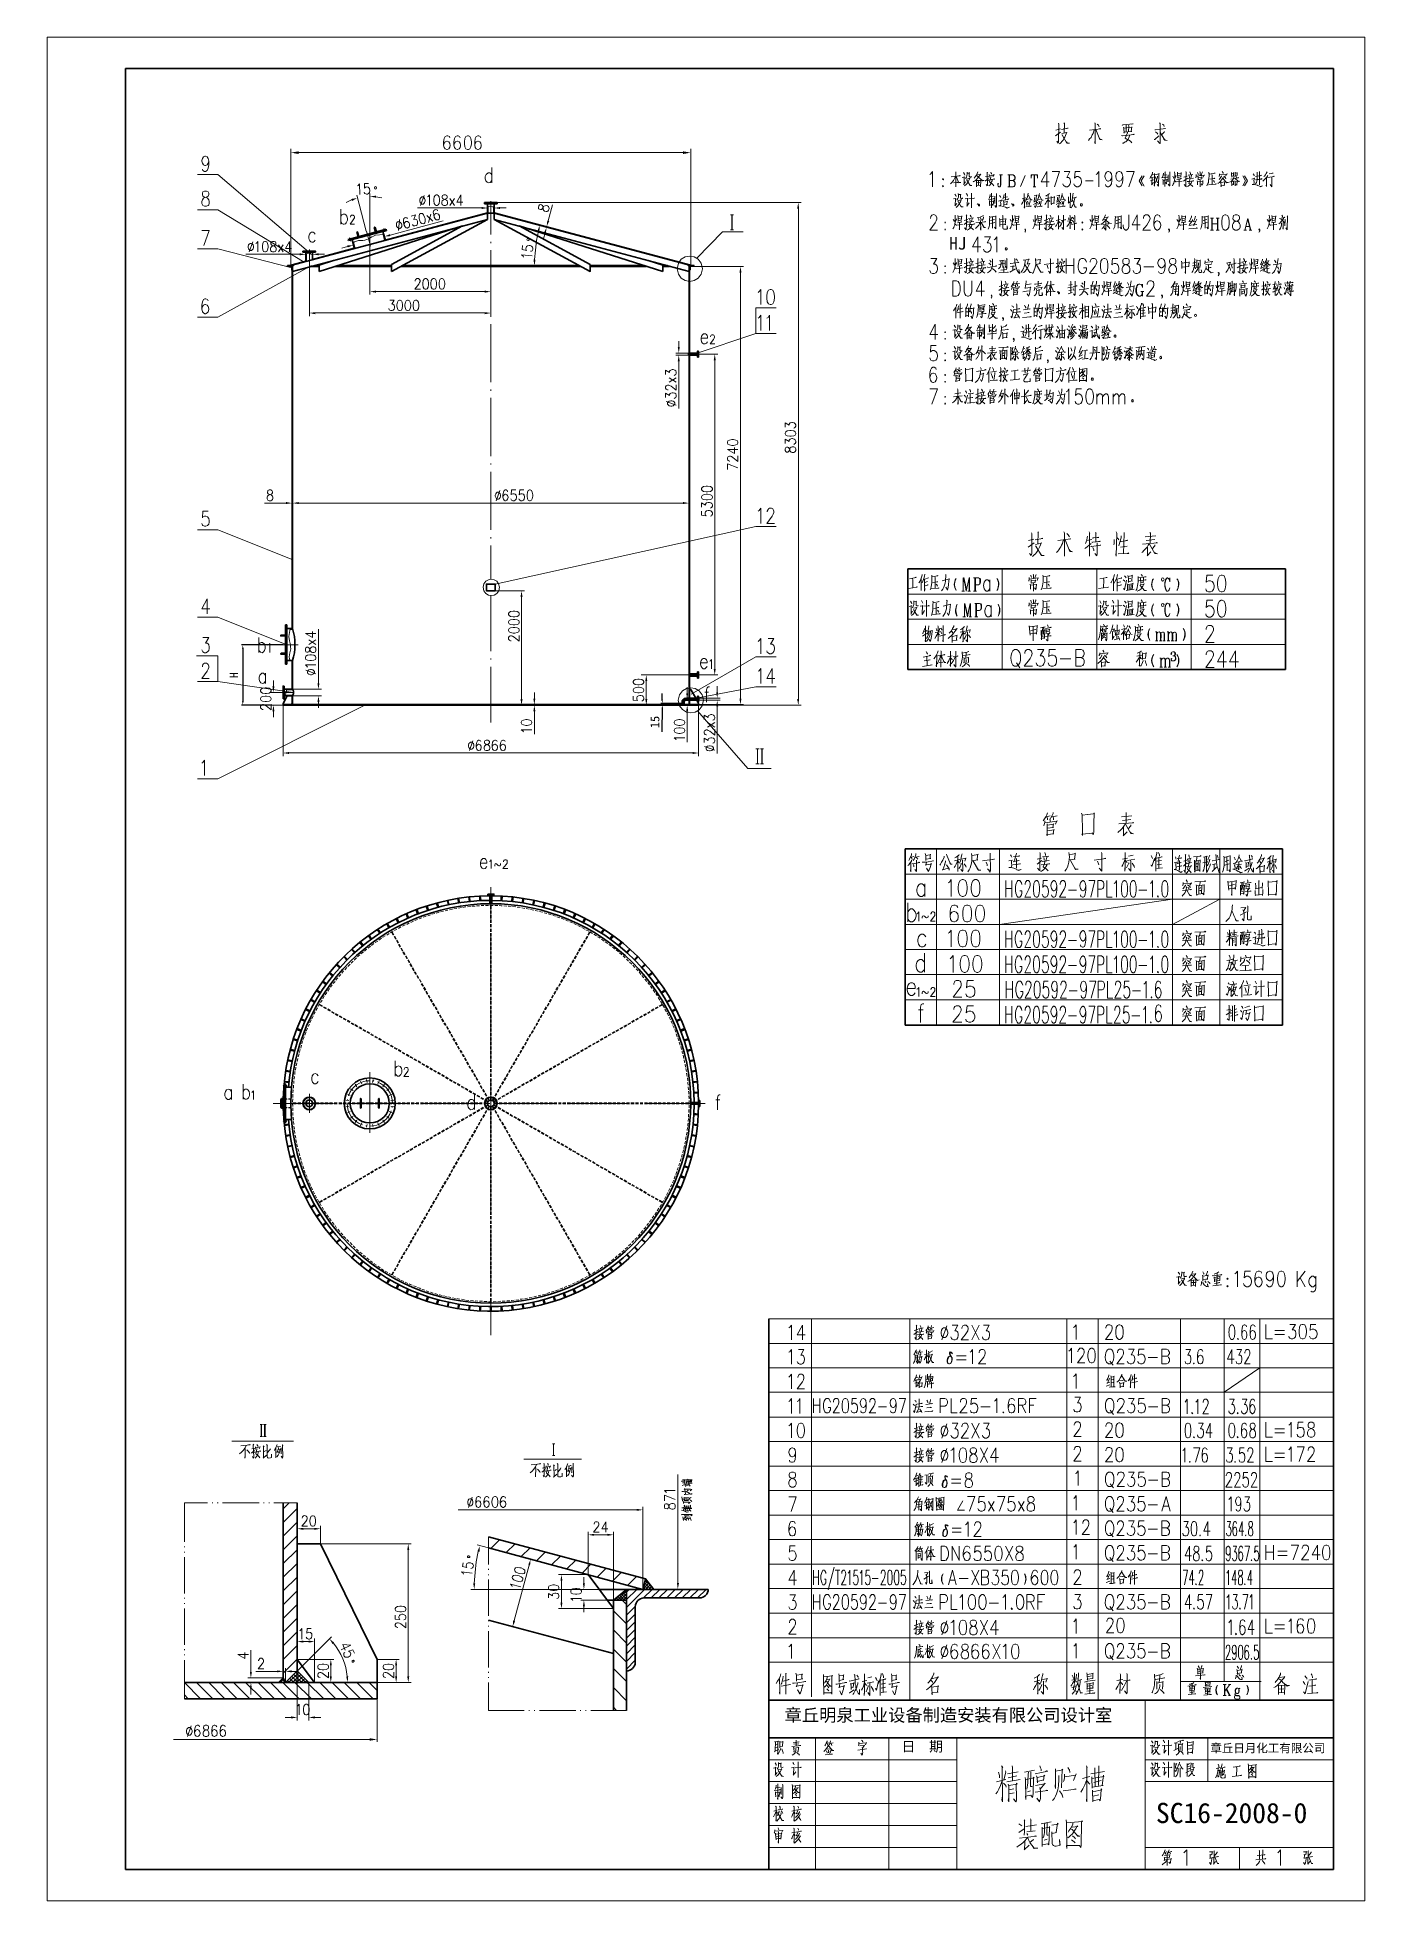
# Model space of a CAD drawing. Header units: millimetres. Extents: x 0 to 1181, y 0 to 1658.
import ezdxf

# ---------------------------------------------------------------- set-up
doc = ezdxf.new("R2010")
doc.units = ezdxf.units.MM
doc.layers.add('1', color=7, linetype='Continuous')

msp = doc.modelspace()

# ---------------------------------------------------------------- texts
at = {"attachment_point": 1}
for s, insert, char_height, width in [('HJ', (811.4, 1480.6), 11.25, 12.585), ('{\\fSimSun|b0|i0|c134|p54;章丘明泉工业设备制造安装有限公司设计室}', (665, 171.1), 11.25, 924.859), ('{\\fSimSun|b0|i0|c134|p54;日  期}', (769, 142.1), 9, 126.732), ('{\\fSimSun|b0|i0|c134|p54;章丘日月化工有限公司}', (1043.8, 139.8), 7.5, 108.1), ('SC{\\fSimSun|b0|i0|c134|p54;16-2008-0}', (995.4, 87.4), 18, 259.44)]:
    msp.add_mtext(s, dxfattribs=dict(at, insert=insert, char_height=char_height, width=width))
at = {"attachment_point": 5, "rotation": 90}
for s, insert, char_height in [('H', (175, 1090.8), 7.5), ('15', (549.6, 1049.1), 8)]:
    msp.add_mtext(s, dxfattribs=dict(at, insert=insert, char_height=char_height))
at = {"color": 140, "char_height": 8.992, "attachment_point": 1}
for insert in [(0, 866.7), (75.6, 866.7), (211.7, 866.7), (257, 866.7), (362.8, 866.7), (200.7, 838.3), (306.6, 838.3), (85, 810), (100.1, 810), (115.2, 810)]:
    msp.add_mtext('{\\fCourier|b1|i0|c0|p8; }', dxfattribs=dict(at, insert=insert))

# ---------------------------------------------------------------- hatches: boundary and pattern name
h = msp.add_hatch(color=0)
h.dxf.hatch_style = 2
h.paths.add_polyline_path([(232.6, 1556.8), (232.6, 1554.4), (225.7, 1555.7)])
h = msp.add_hatch(color=0)
h.dxf.hatch_style = 2
h.paths.add_polyline_path([(574.6, 1556.8), (574.6, 1554.4), (581.4, 1555.7)])
h = msp.add_hatch(color=0)
h.dxf.hatch_style = 2
h.paths.add_polyline_path([(279.5, 1514.5), (280.1, 1512.7), (284.9, 1515.2)])
h = msp.add_hatch(color=0)
h.dxf.hatch_style = 2
h.paths.add_polyline_path([(301.3, 1515.6), (301.3, 1517.4), (295.9, 1516.6)])
h = msp.add_hatch(color=0)
h.dxf.hatch_style = 2
h.paths.add_polyline_path([(676.1, 1505.8), (677.9, 1505.8), (677.2, 1511.2)])
h = msp.add_hatch(color=0)
h.dxf.hatch_style = 2
h.paths.add_polyline_path([(395.3, 1507.3), (395.3, 1505.5), (400.7, 1506.4)])
h = msp.add_hatch(color=0)
h.dxf.hatch_style = 2
h.paths.add_polyline_path([(411.8, 1507.3), (411.8, 1505.5), (406.4, 1506.4)])
h = msp.add_hatch(color=0)
h.dxf.hatch_style = 2
h.paths.add_polyline_path([(453.8, 1495.2), (455.6, 1494.7), (453.2, 1489.8)])
h = msp.add_hatch(color=0)
h.dxf.hatch_style = 2
h.paths.add_polyline_path([(313.9, 1483.2), (314.3, 1481.4), (308.9, 1481)])
h = msp.add_hatch(color=0)
h.dxf.hatch_style = 2
h.paths.add_polyline_path([(445, 1486), (446.8, 1485.5), (447.1, 1491.1)])
h = msp.add_hatch(color=0)
h.dxf.hatch_style = 2
h.paths.add_polyline_path([(450.9, 1484.4), (452.5, 1483.9), (453.2, 1489.3)])
h = msp.add_hatch(color=0)
h.dxf.hatch_style = 2
h.paths.add_polyline_path([(233.6, 1466.1), (233.6, 1464.3), (239, 1465.2)])
h = msp.add_hatch(color=0)
h.dxf.hatch_style = 2
h.paths.add_polyline_path([(250.4, 1466.1), (250.4, 1464.3), (245, 1465.2)])
h = msp.add_hatch(color=0)
h.dxf.hatch_style = 2
h.paths.add_polyline_path([(275.9, 1473.1), (276.3, 1471.3), (281.3, 1473.4)])
h = msp.add_hatch(color=0)
h.dxf.hatch_style = 2
h.paths.add_polyline_path([(443.3, 1460.3), (441.5, 1460.5), (442.4, 1455.1)])
h = msp.add_hatch(color=0)
h.dxf.hatch_style = 2
h.paths.add_polyline_path([(624.8, 1449), (626.6, 1449), (625.7, 1454.4)])
h = msp.add_hatch(color=0)
h.dxf.hatch_style = 2
h.paths.add_polyline_path([(301.3, 1432.9), (301.3, 1431.1), (295.9, 1432)])
h = msp.add_hatch(color=0)
h.dxf.hatch_style = 2
h.paths.add_polyline_path([(398.2, 1432.9), (398.2, 1431.1), (403.6, 1432)])
h = msp.add_hatch(color=0)
h.dxf.hatch_style = 2
h.paths.add_polyline_path([(247.3, 1413.7), (247.3, 1411.9), (242.1, 1413)])
h = msp.add_hatch(color=0)
h.dxf.hatch_style = 2
h.paths.add_polyline_path([(398.2, 1413.7), (398.2, 1411.9), (403.6, 1413)])
h = msp.add_hatch(color=0)
h.dxf.hatch_style = 2
h.paths.add_polyline_path([(569.9, 1382.7), (571.7, 1382.7), (570.8, 1377.3)])
h = msp.add_hatch(color=0)
h.dxf.hatch_style = 2
h.paths.add_polyline_path([(601.9, 1371), (603.7, 1371), (602.8, 1376.4)])
h = msp.add_hatch(color=0)
h.dxf.hatch_style = 2
h.paths.add_polyline_path([(569.9, 1370.1), (571.7, 1370.1), (570.8, 1375.5)])
h = msp.add_hatch(color=0)
h.dxf.hatch_style = 2
h.paths.add_polyline_path([(221.4, 1244.8), (221.4, 1243), (226.8, 1243.8)])
h = msp.add_hatch(color=0)
h.dxf.hatch_style = 2
h.paths.add_polyline_path([(232.6, 1244.8), (232.6, 1243), (227.2, 1243.8)])
h = msp.add_hatch(color=0)
h.dxf.hatch_style = 2
h.paths.add_polyline_path([(232.6, 1244.8), (232.6, 1243), (227.2, 1243.8)])
h = msp.add_hatch(color=0)
h.dxf.hatch_style = 2
h.paths.add_polyline_path([(574.6, 1244.8), (574.6, 1243), (580, 1243.8)])
h = msp.add_hatch(color=0)
h.dxf.hatch_style = 2
h.paths.add_polyline_path([(430, 1160.4), (431.8, 1160.4), (430.9, 1165.8)])
h = msp.add_hatch(color=0)
h.dxf.hatch_style = 2
h.paths.add_polyline_path([(601.9, 1096.3), (603.7, 1096.3), (602.8, 1090.9)])
h = msp.add_hatch(color=0)
h.dxf.hatch_style = 2
h.paths.add_polyline_path([(209.2, 1080.7), (211, 1080.7), (210.2, 1075.3)])
h = msp.add_hatch(color=0)
h.dxf.hatch_style = 2
h.paths.add_polyline_path([(249.3, 1083.6), (251.1, 1083.6), (250.2, 1078.2)])
h = msp.add_hatch(color=0)
h.dxf.hatch_style = 2
h.paths.add_polyline_path([(541, 1085.5), (542.8, 1085.5), (541.9, 1090.9)])
h = msp.add_hatch(color=0)
h.dxf.hatch_style = 2
h.paths.add_polyline_path([(209.2, 1058.7), (211, 1058.7), (210.2, 1064.1)])
h = msp.add_hatch(color=0)
h.dxf.hatch_style = 2
h.paths.add_polyline_path([(249.3, 1067), (251.1, 1067), (250.2, 1072.4)])
h = msp.add_hatch(color=0)
h.dxf.hatch_style = 2
h.paths.add_polyline_path([(430, 1069.5), (431.8, 1069.5), (430.9, 1064.1)])
h = msp.add_hatch(color=0)
h.dxf.hatch_style = 2
h.paths.add_polyline_path([(441.4, 1069.9), (443.2, 1069.9), (442.3, 1064.5)])
h = msp.add_hatch(color=0)
h.dxf.hatch_style = 2
h.paths.add_polyline_path([(441.4, 1058.7), (443.2, 1058.7), (442.3, 1064.1)])
h = msp.add_hatch(color=0)
h.dxf.hatch_style = 2
h.paths.add_polyline_path([(541, 1069.5), (542.8, 1069.5), (541.9, 1064.1)])
h = msp.add_hatch(color=0)
h.dxf.hatch_style = 2
h.paths.add_polyline_path([(577.4, 1074.7), (579.2, 1074.7), (578.3, 1069.5)])
h = msp.add_hatch(color=0)
h.dxf.hatch_style = 2
h.paths.add_polyline_path([(577.4, 1058.7), (579.2, 1058.7), (578.3, 1064.1)])
h = msp.add_hatch(color=0)
h.dxf.hatch_style = 2
h.paths.add_polyline_path([(604.1, 1075.6), (605.9, 1075.6), (605, 1070.2)])
h = msp.add_hatch(color=0)
h.dxf.hatch_style = 2
h.paths.add_polyline_path([(604.1, 1063), (605.9, 1063), (605, 1068.4)])
h = msp.add_hatch(color=0)
h.dxf.hatch_style = 2
h.paths.add_polyline_path([(624.8, 1069.9), (626.6, 1069.9), (625.7, 1064.5)])
h = msp.add_hatch(color=0)
h.dxf.hatch_style = 2
h.paths.add_polyline_path([(676.1, 1069.5), (677.9, 1069.5), (677.2, 1064.1)])
h = msp.add_hatch(color=0)
h.dxf.hatch_style = 2
h.paths.add_polyline_path([(224.1, 1022.4), (224.1, 1020.6), (218.7, 1021.5)])
h = msp.add_hatch(color=0)
h.dxf.hatch_style = 2
h.paths.add_polyline_path([(583.2, 1022.4), (583.2, 1020.6), (588.4, 1021.5)])
h = msp.add_hatch(color=0)
h.dxf.hatch_style = 2
h.paths.add_polyline_path([(533.3, 349), (533.3, 347.2), (538.9, 348.1)])
h = msp.add_hatch(color=0)
h.dxf.hatch_style = 2
h.paths.add_polyline_path([(236.7, 332.1), (236.7, 330.3), (231.3, 331.3)])
h = msp.add_hatch(color=0)
h.dxf.hatch_style = 2
h.paths.add_polyline_path([(246.6, 332.1), (246.6, 330.3), (252, 331.3)])
h = msp.add_hatch(color=0)
h.dxf.hatch_style = 2
h.paths.add_polyline_path([(329.2, 312.4), (331, 312.4), (330.1, 317.8)])
h = msp.add_hatch(color=0)
h.dxf.hatch_style = 2
h.paths.add_polyline_path([(391.7, 311.2), (393.5, 310.8), (393.8, 316.2)])
h = msp.add_hatch(color=0)
h.dxf.hatch_style = 2
h.paths.add_polyline_path([(495.5, 326.8), (495.5, 325), (490.1, 325.9)])
h = msp.add_hatch(color=0)
h.dxf.hatch_style = 2
h.paths.add_polyline_path([(507.2, 326.8), (507.2, 325), (512.6, 325.9)])
h = msp.add_hatch(color=0)
h.dxf.hatch_style = 2
h.paths.add_polyline_path([(436.9, 299.3), (438.5, 298.8), (439, 304.2)])
h = msp.add_hatch(color=0)
h.dxf.hatch_style = 2
h.paths.add_polyline_path([(389.7, 282.7), (387.9, 282.7), (388.8, 277.3)])
h = msp.add_hatch(color=0)
h.dxf.hatch_style = 2
h.paths.add_polyline_path([(465.5, 285.1), (467.3, 285.1), (466.4, 290.5)])
h = msp.add_hatch(color=0)
h.dxf.hatch_style = 2
h.paths.add_polyline_path([(485.5, 282.7), (487.3, 282.7), (486.4, 277.3)])
h = msp.add_hatch(color=0)
h.dxf.hatch_style = 2
h.paths.add_polyline_path([(569.2, 282.9), (571, 282.9), (569.9, 277.3)])
h = msp.add_hatch(color=0)
h.dxf.hatch_style = 2
h.paths.add_polyline_path([(465.5, 265.6), (467.3, 265.6), (466.4, 260.2)])
h = msp.add_hatch(color=0)
h.dxf.hatch_style = 2
h.paths.add_polyline_path([(485.5, 262.4), (487.3, 262.4), (486.4, 267.6)])
h = msp.add_hatch(color=0)
h.dxf.hatch_style = 2
h.paths.add_polyline_path([(423.5, 249.8), (425.3, 249.3), (423, 244.2)])
h = msp.add_hatch(color=0)
h.dxf.hatch_style = 2
h.paths.add_polyline_path([(262.8, 228.7), (264.2, 230), (259.9, 233.4)])
h = msp.add_hatch(color=0)
h.dxf.hatch_style = 2
h.paths.add_polyline_path([(236.7, 231.8), (236.7, 230), (231.3, 230.9)])
h = msp.add_hatch(color=0)
h.dxf.hatch_style = 2
h.paths.add_polyline_path([(241.6, 231.8), (241.6, 230), (246.8, 230.9)])
h = msp.add_hatch(color=0)
h.dxf.hatch_style = 2
h.paths.add_polyline_path([(189.2, 203.9), (191, 203.9), (190.1, 198.5)])
h = msp.add_hatch(color=0)
h.dxf.hatch_style = 2
h.paths.add_polyline_path([(213.5, 205.3), (213.5, 203.5), (218.9, 204.4)])
h = msp.add_hatch(color=0)
h.dxf.hatch_style = 2
h.paths.add_polyline_path([(226.4, 205.3), (226.4, 203.5), (221, 204.4)])
h = msp.add_hatch(color=0)
h.dxf.hatch_style = 2
h.paths.add_polyline_path([(260.3, 209.7), (262.1, 209.7), (261.2, 215.1)])
h = msp.add_hatch(color=0)
h.dxf.hatch_style = 2
h.paths.add_polyline_path([(260.3, 199.9), (262.1, 199.9), (261.2, 194.5)])
h = msp.add_hatch(color=0)
h.dxf.hatch_style = 2
h.paths.add_polyline_path([(276.7, 199.9), (274.9, 199.8), (276.1, 194.5)])
h = msp.add_hatch(color=0)
h.dxf.hatch_style = 2
h.paths.add_polyline_path([(318.4, 209.7), (320.2, 209.7), (319.3, 215.1)])
h = msp.add_hatch(color=0)
h.dxf.hatch_style = 2
h.paths.add_polyline_path([(318.4, 199.9), (320.2, 199.9), (319.3, 194.5)])
h = msp.add_hatch(color=0)
h.dxf.hatch_style = 2
h.paths.add_polyline_path([(329.2, 199.9), (331, 199.9), (330.1, 194.5)])
h = msp.add_hatch(color=0)
h.dxf.hatch_style = 2
h.paths.add_polyline_path([(189.2, 189.1), (191, 189.1), (190.1, 194.5)])
h = msp.add_hatch(color=0)
h.dxf.hatch_style = 2
h.paths.add_polyline_path([(225.9, 164.3), (225.9, 162.5), (231.3, 163.4)])
h = msp.add_hatch(color=0)
h.dxf.hatch_style = 2
h.paths.add_polyline_path([(247, 164.3), (247, 162.5), (241.6, 163.4)])
h = msp.add_hatch(color=0)
h.dxf.hatch_style = 2
h.paths.add_polyline_path([(295.7, 144.9), (295.7, 142.7), (302.4, 143.8)])

# ---------------------------------------------------------------- linework, layer by layer
for p, q in [((218.7, 1117.6), (181.6, 1117.6)), ((182.8, 1115.1), (182.8, 1066.7)), ((207.1, 1064.2), (181.6, 1064.2)), ((573.5, 1065.6), (554.9, 1065.6)), ((565.2, 1064.5), (554.9, 1064.5)), ((556.1, 1062), (555.8, 1040.4)), ((556.1, 1068.1), (556.1, 1074.4)), ((556.1, 1065.6), (556.1, 1064.5))]:
    msp.add_line(p, q)
for points in [[(182.2, 1113.9), (183.5, 1113.9), (182.8, 1117.6)], [(182.2, 1067.9), (183.5, 1067.9), (182.8, 1064.2)], [(555.5, 1069.3), (556.7, 1069.3), (556.1, 1065.6)], [(555.5, 1060.7), (556.7, 1060.7), (556.1, 1064.5)]]:
    msp.add_solid(points)
at = {"layer": '1', "color": 0, "lineweight": 9}
for points in [[(8.8, 1658.3), (1181.2, 1658.3), (8.8, 1658.3)], [(8.8, 1658.3), (8.8, 0.3)], [(1181.2, 1658.3), (1181.2, 0.3)], [(906.3, 1575.7), (910.4, 1576.8)], [(908.6, 1581.8), (909, 1581.1), (908.8, 1566), (908.6, 1564.9), (908.5, 1564.2), (907.2, 1565.8), (908.5, 1564.3)], [(911.3, 1576.2), (917.3, 1577.3), (916.7, 1577.5), (916.2, 1577.1)], [(913.5, 1582.3), (914, 1581.6), (913.9, 1581.8), (913.7, 1573.2)], [(940.5, 1576), (939.6, 1573), (939.4, 1572.6), (938.5, 1571.4), (937.6, 1569.2), (936.4, 1567.9), (935.3, 1566.5)], [(936.2, 1575.7), (946.4, 1576.9), (945.9, 1577.1), (945, 1576.8)], [(940.9, 1582.2), (941.4, 1581.4), (941.2, 1581.8), (941.2, 1563.6), (941, 1564.7), (941.2, 1567)], [(941.8, 1576.2), (945.4, 1567.4), (947.5, 1567), (945.5, 1567.8), (945, 1569)], [(943.2, 1581.1), (944.3, 1580), (944.6, 1579.3), (945, 1578.6)], [(965.3, 1580.4), (965.7, 1580), (966.1, 1580.4), (975.2, 1581.3), (974.9, 1581.4), (973.6, 1581.1)], [(966.6, 1578.4), (966.8, 1577.3), (967, 1573), (966.8, 1573.9), (973.8, 1574.6), (973.4, 1574.6), (973.8, 1578.7), (973.8, 1578.2), (967, 1577.5)], [(968.8, 1580), (968.9, 1579.5), (968.9, 1573.9)], [(971.1, 1580.2), (971.3, 1579.6), (970.9, 1574.2)], [(994.3, 1576), (994.7, 1575.9), (994.9, 1576), (1004, 1577.1), (1003.3, 1577.1), (1001.9, 1576.9)], [(998.6, 1582.2), (999.4, 1580.9), (999.2, 1581.1), (999.2, 1564.7), (999, 1564.2), (998.8, 1563.8), (996.8, 1566.3)], [(1001.3, 1581.1), (1002.4, 1580), (1002.8, 1578.9)], [(225.7, 1455.1), (225.7, 1559.1)], [(376.2, 1568.8), (375.8, 1569.9), (374.4, 1570.5), (373.5, 1570.5), (372.1, 1569.9), (371.2, 1568.1), (370.8, 1565.2), (370.8, 1562.4), (371.2, 1560.2), (372.1, 1558.9), (373.5, 1558.4), (374, 1558.4), (375.3, 1558.9), (376.2, 1560.2), (376.7, 1561.8), (376.7, 1562.4), (376.2, 1564.2), (375.3, 1565.2), (374, 1566), (373.5, 1566), (372.1, 1565.2), (371.2, 1564.2), (370.8, 1562.4)], [(382.7, 1570.5), (381.2, 1569.9), (380.3, 1568.1), (380, 1565.2), (380, 1563.6), (380.3, 1560.7), (381.2, 1558.9), (382.7, 1558.4), (383.6, 1558.4), (385, 1558.9), (385.9, 1560.7), (386.3, 1563.6), (386.3, 1565.2), (385.9, 1568.1), (385, 1569.9), (383.6, 1570.5), (382.7, 1570.5)], [(394.6, 1568.8), (394.2, 1569.9), (392.8, 1570.5), (391.9, 1570.5), (390.6, 1569.9), (389.5, 1568.1), (389.2, 1565.2), (389.2, 1562.4), (389.5, 1560.2), (390.6, 1558.9), (391.9, 1558.4), (392.4, 1558.4), (393.7, 1558.9), (394.6, 1560.2), (395.1, 1561.8), (395.1, 1562.4), (394.6, 1564.2), (393.7, 1565.2), (392.4, 1566), (391.9, 1566), (390.6, 1565.2), (389.5, 1564.2), (389.2, 1562.4)], [(581.4, 1455.1), (581.4, 1559.1)], [(906.1, 1570.5), (910.6, 1573.9)], [(911.7, 1571.5), (911.9, 1571.4), (916.2, 1564.2), (918.4, 1564.2), (916.4, 1564.3), (915.7, 1565.2)], [(964.8, 1571), (965.2, 1570.6), (965.5, 1570.6), (976.1, 1571.9), (975.6, 1572.1), (974.7, 1571.7)], [(972.2, 1571.4), (971.6, 1569.6), (970.6, 1567.4), (969.7, 1566.5), (968.6, 1565.4), (967.3, 1564.9), (966.4, 1564.2), (965.7, 1564.2)], [(993.8, 1567.4), (994.3, 1567.4), (997.9, 1570.6)], [(995, 1574.2), (996.5, 1573), (997, 1572.1)], [(999.2, 1573.5), (1003.3, 1566.7), (1005.3, 1566.5), (1003.3, 1566.9), (1002.2, 1567.9)], [(1003, 1574.6), (1002.8, 1573.9), (1000.4, 1571.5)], [(152.6, 1548), (152.1, 1546.2), (151.2, 1544.7), (149.8, 1544.2), (149.2, 1544.2), (147.8, 1544.7), (146.9, 1546.2), (146.3, 1548), (146.3, 1548.7), (146.9, 1550.5), (147.8, 1551.9), (149.2, 1552.6), (149.8, 1552.6), (151.2, 1551.9), (152.1, 1550.5), (152.6, 1548), (152.6, 1544.7), (152.1, 1541.7), (151.2, 1539.7), (149.8, 1539), (148.7, 1539), (147.2, 1539.7), (146.9, 1540.9)], [(574.6, 1555.7), (232.6, 1555.7)], [(404.4, 1542.3), (404.4, 1528.8)], [(243.4, 1465.5), (160.6, 1536.1), (142.6, 1536.1)], [(284.9, 1526), (285.5, 1526.4), (286.6, 1527.8), (287.1, 1518.4)], [(794.2, 1536.3), (795.2, 1536.8), (796.7, 1538.8), (796.7, 1525.3)], [(806, 1531.4), (806.4, 1531.9), (806, 1532.5), (805.5, 1531.9), (806, 1531.4)], [(806, 1525.3), (806.4, 1525.8), (806, 1526.4), (805.5, 1525.8), (806, 1525.3)], [(813.2, 1534.1), (821.2, 1535), (820.8, 1535.4), (819.9, 1535)], [(815.2, 1528.7), (819.2, 1529.2), (819, 1529.4), (818.3, 1529.1)], [(817.2, 1538.6), (817.4, 1530), (817.4, 1525.3), (817.2, 1526), (817.4, 1527.3)], [(817.7, 1534.3), (820.1, 1528.9), (821.9, 1529.1), (820.1, 1529.1), (819.7, 1529.8)], [(823, 1533.6), (825.1, 1533.9), (824.8, 1534.3), (824.8, 1533.6), (824.8, 1527.8), (824.2, 1527.4), (825.8, 1529.6)], [(824.2, 1537.9), (825.1, 1536.4), (825.3, 1535.7)], [(826.9, 1531.2), (827.1, 1531.2), (830, 1526.5), (831.6, 1526.4), (830, 1526.7), (829.6, 1527.1)], [(827.5, 1537.3), (829.6, 1537.5), (829.4, 1537.9), (829.3, 1537), (829.3, 1534.6), (829.4, 1534.3), (829.8, 1534.1), (830.2, 1533.9), (830.7, 1533.9), (831.1, 1534.1), (831.2, 1534.3)], [(835.9, 1536.1), (839.3, 1536.4), (839.2, 1536.4), (839.5, 1536.6), (838.1, 1534.6), (837.4, 1533.9), (836.6, 1532.8), (836.6, 1532.8), (835.7, 1531.9), (834.8, 1531), (833.9, 1530.3), (833, 1530), (832.7, 1529.6)], [(835.9, 1535), (836.3, 1535), (837.4, 1533.9), (837.9, 1533.6), (838.4, 1532.8), (839.2, 1532.3), (841, 1530.7), (842.4, 1531), (842.4, 1531), (841, 1530.9), (839.9, 1531.8), (839.3, 1531), (835.6, 1530.9), (835.2, 1531), (835.6, 1531), (835.6, 1525.3), (835.6, 1526.4), (835.6, 1526.4), (839.3, 1526.7), (839.3, 1525.3), (839.5, 1531)], [(835.7, 1528.9), (838.8, 1529.1)], [(837.4, 1531), (837.4, 1526.7)], [(843.5, 1530.7), (843.8, 1530.7), (846.4, 1532.7)], [(843.8, 1534.3), (846.4, 1534.6)], [(845.1, 1538.4), (845.6, 1537.7), (845.3, 1537.9), (845.5, 1526.7), (845.3, 1526.4), (845.3, 1526), (844.4, 1527.4), (845.3, 1526.4)], [(846.2, 1531.2), (846.4, 1531), (846.5, 1531.2), (851.8, 1532.3), (851.4, 1532.1), (850.9, 1532.1)], [(847.1, 1536.1), (847.3, 1535), (847.1, 1534.3), (847.1, 1533.9), (846.7, 1533.7)], [(849.8, 1531.8), (849.6, 1530.5), (849.2, 1529.6), (848.9, 1528.7), (848.5, 1527.8), (848, 1527.1), (846.7, 1526)], [(847.3, 1535), (851.4, 1535.9), (851.4, 1536.1), (850.3, 1534.3)], [(848.5, 1538.2), (848.9, 1537.5), (849.2, 1537), (849.2, 1536.4)], [(855, 1527.3), (855.4, 1527.8), (855, 1528.2), (854.6, 1528), (854.6, 1527.1), (855, 1525.8), (855.5, 1525.3), (856.4, 1525.3), (857.2, 1525.8), (857.5, 1527.3), (857.5, 1535.9)], [(858.8, 1535.9), (856.3, 1535.9)], [(857.2, 1535.9), (857.2, 1527.4), (857, 1526), (856.4, 1525.3)], [(863.6, 1525.3), (868.3, 1525.3), (869.4, 1525.6), (869.8, 1526.4), (870.1, 1527.3), (870.1, 1528.7), (869.8, 1529.8), (869.4, 1530.3), (868.3, 1530.9), (869.4, 1531.4), (869.8, 1531.8), (870.1, 1532.8), (870.1, 1533.7), (869.8, 1534.8), (869.4, 1535.4), (868.3, 1535.9), (863.6, 1535.9)], [(864.7, 1535.9), (864.7, 1525.3)], [(865.1, 1525.3), (865.1, 1535.9)], [(865.1, 1530.9), (868.3, 1530.9), (869, 1531.4), (869.4, 1531.8), (869.8, 1532.8), (869.8, 1533.7), (869.4, 1534.8), (869, 1535.4), (868.3, 1535.9)], [(868.3, 1530.9), (869, 1530.3), (869.4, 1529.8), (869.8, 1528.7), (869.8, 1527.1), (869.4, 1526.2), (869, 1525.6), (868.3, 1525.3)], [(875, 1525.6), (879.1, 1535.4)], [(884.7, 1535.9), (884.3, 1532.8), (884.3, 1535.9), (890.1, 1535.9), (890.1, 1532.8), (889.6, 1535.9)], [(887, 1525.3), (887, 1535.9)], [(887.4, 1535.9), (887.4, 1525.3)], [(898.2, 1538.8), (893.3, 1529.8), (900.5, 1529.8)], [(898.2, 1538.8), (898.2, 1525.3)], [(903.1, 1538.8), (909.7, 1538.8), (905, 1525.3)], [(913.7, 1538.8), (918.9, 1538.8), (916, 1533.6), (917.5, 1533.6), (918.4, 1533), (918.9, 1532.5), (919.4, 1530.3), (919.4, 1529.2), (918.9, 1527.3), (918, 1526), (916.6, 1525.3), (915.1, 1525.3), (913.7, 1526), (913.1, 1526.5), (912.6, 1527.8)], [(928.1, 1538.8), (923.4, 1538.8), (922.9, 1533), (923.4, 1533.6), (924.8, 1534.3), (926.3, 1534.3), (927.7, 1533.6), (928.6, 1532.5), (929.2, 1530.3), (929.2, 1529.2), (928.6, 1527.3), (927.7, 1526), (926.3, 1525.3), (924.8, 1525.3), (923.4, 1526), (922.9, 1526.5), (922.3, 1527.8)], [(932.6, 1530.7), (939.4, 1530.7)], [(942.1, 1536.3), (943.2, 1536.8), (944.6, 1538.8), (944.6, 1525.3)], [(956.2, 1534.3), (955.8, 1532.5), (954.7, 1531), (953.3, 1530.3), (952.7, 1530.3), (951.3, 1531), (950.4, 1532.5), (949.9, 1534.3), (949.9, 1535), (950.4, 1536.8), (951.3, 1538.2), (952.7, 1538.8), (953.3, 1538.8), (954.7, 1538.2), (955.8, 1536.8), (956.2, 1534.3), (956.2, 1531), (955.8, 1527.8), (954.7, 1526), (953.3, 1525.3), (952.2, 1525.3), (950.8, 1526), (950.4, 1527.3)], [(965.9, 1534.3), (965.3, 1532.5), (964.4, 1531), (963, 1530.3), (962.5, 1530.3), (961, 1531), (960.1, 1532.5), (959.6, 1534.3), (959.6, 1535), (960.1, 1536.8), (961, 1538.2), (962.5, 1538.8), (963, 1538.8), (964.4, 1538.2), (965.3, 1536.8), (965.9, 1534.3), (965.9, 1531), (965.3, 1527.8), (964.4, 1526), (963, 1525.3), (961.9, 1525.3), (960.5, 1526), (960.1, 1527.3)], [(969.1, 1538.8), (976, 1538.8), (971.3, 1525.3)], [(983.2, 1535), (980.6, 1530.5), (983.2, 1526)], [(984.8, 1535), (982.3, 1530.5), (984.8, 1525.8)], [(992.2, 1538.4), (992.2, 1537.5), (991.1, 1534.6), (990.5, 1533.7), (990, 1532.7)], [(993.2, 1531.6), (990.4, 1530.7)], [(993.1, 1533.9), (991.1, 1533.2)], [(991.4, 1535.5), (993.2, 1536.1)], [(992, 1533.4), (991.8, 1527.4), (991.4, 1527.1), (993.2, 1529.2)], [(994, 1537), (994, 1535.7), (994, 1525.8), (993.8, 1526.7), (994, 1527.8)], [(994.1, 1535.9), (998.3, 1536.8), (997.9, 1537.2), (997.9, 1536.1), (997.7, 1526.7), (997.7, 1526.2), (997.6, 1525.8), (996.5, 1527.4), (997.7, 1526)], [(996.8, 1534.6), (996.7, 1533.9), (996.1, 1532.1), (995.2, 1530), (994.5, 1528.3)], [(1000.4, 1533.2), (1005.8, 1533.7), (1005.7, 1533.7), (1005.5, 1533.9), (1004.9, 1533.7)], [(1002.1, 1537.5), (1002.2, 1536.8), (1001.5, 1534.6), (1001.2, 1533.9)], [(1001.5, 1532.1), (1001.9, 1531), (1001.9, 1527.4), (1001.9, 1528.7)], [(1001.9, 1531), (1005.5, 1531.8), (1005.3, 1532.1), (1005.1, 1531.2), (1005.1, 1530), (1004.9, 1528.9), (1004.8, 1528.2), (1004.6, 1528), (1003.9, 1529.1), (1004.8, 1528.2)], [(1002.1, 1535.7), (1005.1, 1535.9)], [(1003.3, 1538.6), (1003.5, 1538.2), (1003.3, 1525.5), (1003.3, 1526.2), (1003.3, 1527.1)], [(1006.2, 1535.9), (1006.4, 1535.4), (1006.4, 1529.6), (1006.2, 1530.7), (1006.4, 1531.2)], [(1007.6, 1538.6), (1007.8, 1537.9), (1007.8, 1527.1), (1007.6, 1526.4), (1007.6, 1526.2), (1007.5, 1526), (1006.4, 1527.6), (1007.6, 1526.2)], [(1010.3, 1534.8), (1010.9, 1533.6), (1011.1, 1533.2), (1011.2, 1532.8)], [(1012, 1530.9), (1012.7, 1530), (1013, 1529.4)], [(1013.2, 1535.2), (1013.2, 1534.6), (1012.1, 1532.7)], [(1013.4, 1529.6), (1018.8, 1530.3)], [(1014.1, 1531.8), (1018.1, 1532.5), (1017.5, 1532.5), (1017, 1532.1)], [(1014.5, 1538.2), (1014.5, 1536.8), (1014.8, 1532.8), (1014.7, 1533.6), (1017.7, 1534.1), (1017.4, 1534.1), (1017.7, 1538.1), (1017.9, 1537.5), (1014.7, 1537.2)], [(1014.7, 1535.4), (1016.6, 1535.7)], [(1015.9, 1531.9), (1015.9, 1525.5), (1015.9, 1527.1)], [(1019.9, 1530.3), (1023.5, 1532.8)], [(1020.2, 1533.9), (1023.3, 1534.6)], [(1022, 1538.8), (1022.4, 1538.2), (1022.2, 1538.4), (1022, 1529.8), (1022, 1526.2), (1022, 1526), (1021.9, 1525.6), (1020.4, 1527.3), (1021.9, 1525.8)], [(1023.1, 1530), (1025.5, 1530), (1027.1, 1530.3), (1029.2, 1530.5), (1028.9, 1530.7), (1028.3, 1530.5)], [(1023.8, 1532.3), (1028.7, 1532.8)], [(1024, 1535.5), (1028.3, 1536.1)], [(1025.6, 1532.3), (1025.6, 1531.8), (1025.3, 1530.1), (1024.6, 1528.2), (1025.5, 1527.8), (1026.4, 1527.1), (1027.4, 1526.4), (1028.2, 1525.6)], [(1024.9, 1535), (1025.3, 1533.9), (1025.3, 1533.2)], [(1025.5, 1538.6), (1026.2, 1537.2), (1026.2, 1536.6)], [(1027.1, 1535.7), (1027.1, 1535.2), (1026.4, 1532.8)], [(1031.2, 1536.1), (1031.2, 1534.3), (1031, 1533.2), (1031, 1533.7), (1031, 1533.9)], [(1031.2, 1534.8), (1038.6, 1535.7), (1038.2, 1535.7), (1037.5, 1533.7)], [(1032.1, 1530.7), (1032.3, 1529.6), (1032.3, 1526.9), (1032.3, 1527.4)], [(1032.3, 1529.8), (1037.2, 1530.3), (1037.2, 1530.9), (1037, 1528.3), (1036.8, 1527.4), (1036.6, 1526.7), (1036.4, 1526.7), (1035.5, 1527.8), (1036.4, 1526.9)], [(1032.5, 1537.9), (1033, 1536.6), (1033.2, 1536.1)], [(1032.8, 1534.3), (1033, 1533.4), (1033, 1531.4), (1033, 1531.8), (1036.3, 1532.3), (1036.1, 1532.3), (1036.3, 1534.3), (1036.3, 1533.9), (1033, 1533.6)], [(1034.5, 1538.8), (1034.6, 1538.2), (1034.6, 1535.4)], [(1034.5, 1531.8), (1034.6, 1531), (1034.6, 1525.3), (1034.6, 1526.7)], [(1036.8, 1538.6), (1036.6, 1537.9), (1035.7, 1535.7)], [(1042.2, 1537.9), (1042.6, 1537), (1042.6, 1534.8), (1042.4, 1532.8), (1042.2, 1531), (1042, 1529.2), (1041.5, 1528.2), (1040.8, 1526.2)], [(1042.2, 1527.1), (1045.4, 1527.4), (1049, 1527.6), (1048.7, 1527.8), (1048, 1527.6)], [(1042.6, 1536.6), (1048, 1537.5), (1047.8, 1537.5), (1047.1, 1537.3)], [(1043.3, 1532.1), (1047.8, 1532.7), (1047.6, 1532.8), (1046.9, 1532.7)], [(1045.1, 1536.1), (1045.4, 1535.7), (1045.4, 1535.7), (1045.4, 1527.4)], [(1046.5, 1530.9), (1047.2, 1530), (1047.2, 1529.6), (1047.6, 1529.1)], [(1055.2, 1533.9), (1055.2, 1533.4), (1054.8, 1532.8), (1053.7, 1531.6), (1052.8, 1530.3), (1051.9, 1529.2), (1050.8, 1528.5), (1050.5, 1528.2)], [(1051.9, 1536.8), (1051.9, 1535.5), (1051.6, 1534.6), (1051.6, 1534.3), (1051.6, 1534.6), (1051.9, 1535.4)], [(1053.7, 1535), (1053.7, 1534.6), (1052.6, 1532.8), (1051.7, 1531.9)], [(1051.9, 1535.9), (1058.8, 1536.6), (1058.6, 1536.8), (1057.3, 1534.8)], [(1053, 1529.6), (1053.2, 1529.1), (1053.4, 1526), (1053.4, 1525.3), (1053, 1526), (1056.4, 1526.4), (1056.2, 1526.4), (1056.6, 1529.8), (1056.8, 1529.6), (1053.4, 1529.1)], [(1054.3, 1538.8), (1055.2, 1537.7), (1055.3, 1537.2), (1055, 1538.1)], [(1054.8, 1533), (1056.1, 1531.6), (1057.3, 1530), (1058.4, 1528.9), (1059.8, 1529.1), (1058.2, 1529.1), (1057.7, 1529.8)], [(1055.9, 1534.6), (1057.1, 1533.6), (1057.7, 1532.7), (1057, 1533.7)], [(1062, 1532.1), (1068.8, 1533.2), (1068.5, 1533.4), (1067.9, 1533.2)], [(1062.5, 1538.1), (1062.7, 1537.5), (1062.7, 1536.6), (1062.9, 1533.9), (1062.9, 1534.6), (1064.7, 1535), (1064.3, 1535), (1064.5, 1537.9), (1064.5, 1537.5), (1062.7, 1537.2)], [(1062.5, 1530.1), (1062.7, 1529.6), (1062.9, 1527.8), (1062.9, 1526), (1062.9, 1527.1), (1064.7, 1527.4), (1064.3, 1527.3), (1064.5, 1530.3), (1064.7, 1530), (1062.7, 1529.6)], [(1065.6, 1530.7), (1065.8, 1529.8), (1065.8, 1526.2), (1065.8, 1527.1), (1067.8, 1527.1), (1067.4, 1527.1), (1067.8, 1530), (1067.8, 1530), (1065.6, 1529.6)], [(1065.8, 1538.4), (1066, 1537.5), (1066, 1535.9), (1066, 1534.6), (1066, 1535.4), (1067.9, 1535.5), (1067.6, 1535.5), (1067.8, 1537.9), (1067.8, 1537.7), (1066, 1537.5)], [(1065.8, 1532.7), (1068.8, 1530), (1069.9, 1530.3), (1068.8, 1530.1), (1067.9, 1530.7)], [(1066.5, 1534.3), (1067.2, 1533.9), (1067.4, 1533.7)], [(1072.6, 1526), (1075, 1530.5), (1072.6, 1535)], [(1074.2, 1535), (1076.8, 1530.5), (1074.2, 1526)], [(1080.7, 1532.1), (1083.4, 1532.8), (1083.2, 1532.8), (1082.5, 1531), (1082.5, 1530.9), (1082.5, 1530.5), (1082.9, 1529.6), (1082.9, 1529.1), (1082.5, 1527.4)], [(1081.1, 1527.4), (1082.2, 1527.3), (1083.2, 1527.3), (1084.3, 1527.1), (1085.6, 1526.7), (1085.8, 1526.5), (1087, 1526), (1088.3, 1525.5), (1088.5, 1525.3), (1090.1, 1526), (1088.5, 1525.5), (1087.6, 1525.8)], [(1082, 1536.8), (1082.7, 1535.7)], [(1082.7, 1535.7), (1082.9, 1535)], [(1084, 1531.4), (1089.7, 1532.1), (1089.4, 1532.5), (1088.6, 1532.1)], [(1084, 1531.4), (1089.7, 1532.3), (1089.5, 1532.5)], [(1084.1, 1534.3), (1089.2, 1535.4), (1089, 1535.4), (1089, 1535.5), (1088.5, 1535.2)], [(1084.1, 1534.3), (1089.2, 1535.4), (1089, 1535.4), (1088.5, 1535)], [(1087.6, 1539), (1087.6, 1538.2), (1087.6, 1528.2), (1087.6, 1527.1), (1087.6, 1527.8), (1087.6, 1528.9)], [(1094.4, 1538.6), (1093.5, 1537.2), (1092.8, 1535.9), (1091.9, 1534.6), (1091.3, 1534.3)], [(1093.7, 1533.2), (1093.7, 1525.5), (1093.5, 1526.2), (1093.7, 1527.6)], [(1094.9, 1533.4), (1100.7, 1534.3), (1100.3, 1534.5), (1100.5, 1534.6), (1100, 1534.3)], [(1096, 1536.8), (1099.6, 1537.5), (1099.3, 1537.5), (1098.7, 1537.5)], [(1098.4, 1533.9), (1098.4, 1525.3), (1096.9, 1527.3)], [(148.7, 1521.3), (147.2, 1520.8), (146.9, 1519.5), (146.9, 1518.3), (147.2, 1517), (148.3, 1516.3), (150.1, 1515.6), (151.6, 1515), (152.6, 1513.8), (153, 1512.3), (153, 1510.5), (152.6, 1509.3), (152.1, 1508.5), (150.7, 1508), (148.7, 1508), (147.2, 1508.5), (146.9, 1509.3), (146.3, 1510.5), (146.3, 1512.3), (146.9, 1513.8), (147.8, 1515), (149.2, 1515.6), (151.2, 1516.3), (152.1, 1517), (152.6, 1518.3), (152.6, 1519.5), (152.1, 1520.8), (150.7, 1521.3), (148.7, 1521.3)], [(279.7, 1513.6), (275, 1511.2)], [(292.7, 1485.9), (284.2, 1517.9)], [(295.9, 1488.6), (295.9, 1519.3)], [(306.5, 1515.4), (301.3, 1516.3)], [(342.2, 1516.3), (341.5, 1515.7), (340.7, 1514.8), (340.4, 1513.4), (340.4, 1512.7), (340.7, 1511.2), (341.5, 1510.3), (342.2, 1509.8), (343.3, 1509.8), (344, 1510.3), (344.7, 1511.2), (345.1, 1512.7), (345.1, 1513.4), (344.7, 1514.8), (344, 1515.7), (343.3, 1516.3), (342.2, 1516.3)], [(344.3, 1517.5), (341.1, 1508.5)], [(347.2, 1516.3), (347.9, 1516.6), (349, 1518.1), (349, 1508.5)], [(355, 1518.1), (353.9, 1517.5), (353.2, 1516.3), (353, 1513.9), (353, 1512.7), (353.2, 1510.3), (353.9, 1509.1), (355, 1508.5), (355.7, 1508.5), (356.8, 1509.1), (357.5, 1510.3), (357.8, 1512.7), (357.8, 1513.9), (357.5, 1516.3), (356.8, 1517.5), (355.7, 1518.1), (355, 1518.1)], [(361.8, 1518.1), (360.7, 1517.5), (360.4, 1516.6), (360.4, 1515.7), (360.7, 1514.8), (361.4, 1514.5), (362.9, 1513.9), (364, 1513.4), (364.7, 1512.7), (365, 1511.6), (365, 1510.3), (364.7, 1509.4), (364.3, 1509.1), (363.2, 1508.5), (361.8, 1508.5), (360.7, 1509.1), (360.4, 1509.4), (360, 1510.3), (360, 1511.6), (360.4, 1512.7), (361.1, 1513.4), (362.2, 1513.9), (363.6, 1514.5), (364.3, 1514.8), (364.7, 1515.7), (364.7, 1516.6), (364.3, 1517.5), (363.2, 1518.1), (361.8, 1518.1)], [(367.2, 1508.5), (371.2, 1514.8)], [(371.2, 1508.5), (367.2, 1514.8)], [(376.9, 1518.1), (373.3, 1511.6), (378.7, 1511.6)], [(376.9, 1518.1), (376.9, 1508.5)], [(400.7, 1510.2), (400.7, 1503.7)], [(403.6, 1512.5), (403.6, 1482.8)], [(406.4, 1510.2), (406.4, 1503.7)], [(409.3, 1511.2), (679.7, 1511.2)], [(445.9, 1506.9), (446, 1505.8), (446.8, 1505.3), (447.7, 1505.1), (448.6, 1505.1), (449.3, 1505.8), (450, 1506.9), (450.7, 1508), (451.8, 1508.4), (452.9, 1508.5), (454.1, 1508.2), (454.9, 1507.6), (455.2, 1507.1), (455.4, 1505.8), (455, 1504.6), (454.3, 1503.7), (453.8, 1503.3), (452.9, 1503.3), (451.4, 1503.7), (450.7, 1504.2), (450, 1505.1), (450, 1506.2), (449.8, 1507.8), (449.6, 1508.7), (448.7, 1509.1), (447.8, 1509.4), (446.9, 1509.3), (446.2, 1508.4), (445.9, 1506.9)], [(454.7, 1495), (458.5, 1509.3)], [(815.2, 1514.5), (817.4, 1514.8), (817.2, 1515.2), (817, 1514.5), (816.8, 1508.7), (816.5, 1508.4), (818.3, 1510.5)], [(816.5, 1518.8), (817.4, 1517.4), (817.6, 1516.6)], [(819.2, 1512.1), (819.4, 1512.1), (822.2, 1507.5), (823.9, 1507.3), (822.2, 1507.6), (821.9, 1508)], [(819.7, 1518.3), (821.9, 1518.4), (821.7, 1518.8), (821.5, 1517.9), (821.5, 1515.7), (821.5, 1515.4), (821.7, 1515.2), (822.4, 1514.8), (823, 1514.8), (823.3, 1515), (823.7, 1515.2)], [(825.5, 1514.5), (827.6, 1514.8), (827.6, 1515.2), (827.3, 1508.5), (827.1, 1508), (829.3, 1511.1)], [(826.6, 1519.2), (827.3, 1518.3), (827.8, 1517)], [(828.7, 1514.5), (833.9, 1515), (833.6, 1515.2), (833, 1514.8)], [(831.2, 1519.5), (831.2, 1518.8), (831.2, 1506.4), (831.2, 1507.3), (831.2, 1508.4)], [(836.6, 1509.8), (837, 1509.8)], [(837, 1509.8), (837, 1509.6)], [(837, 1509.8), (837, 1509.8)], [(837.5, 1509.8), (837, 1509.8), (837.9, 1509.8)], [(838.1, 1509.6), (837, 1509.6)], [(837.2, 1509.4), (837.2, 1509.8)], [(837.2, 1509.4), (838.1, 1509.4)], [(837.4, 1509.8), (837.4, 1509.1)], [(838.4, 1509.3), (837.4, 1509.3)], [(837.4, 1509.1), (838.4, 1509.1)], [(837.5, 1508.4), (837.5, 1509.8)], [(837.7, 1509.8), (837.7, 1508.2)], [(837.9, 1508), (837.9, 1509.8)], [(838.1, 1509.6), (838.1, 1508.2)], [(838.1, 1508.4), (838.1, 1509.4)], [(838.4, 1509.3), (838.4, 1508.7)], [(846.4, 1514.1), (851.6, 1514.7), (851.4, 1514.7), (851, 1514.8), (850.7, 1514.5)], [(847.8, 1518.4), (848, 1517.7), (847.3, 1515.6), (847.1, 1514.8)], [(847.4, 1513), (847.4, 1511.8), (847.4, 1511.6), (847.6, 1508.4), (847.4, 1509.1), (847.6, 1509.6)], [(847.8, 1516.5), (850.9, 1516.8)], [(849.2, 1519.5), (849.2, 1506.4), (848.9, 1507.1), (849.2, 1507.8)], [(853.6, 1519.3), (853.6, 1518.8), (853.6, 1508.5), (853.6, 1507.3), (853.2, 1506.9), (852.1, 1508.5), (853.4, 1507.1)], [(852.1, 1516.8), (852.1, 1516.3), (852.1, 1510.5), (852.1, 1511.6), (852.1, 1512.1)], [(855.4, 1512.5), (857.9, 1513.4), (857.9, 1513.8), (858.1, 1513.4), (857.9, 1513.4), (857.2, 1511.2), (857.3, 1510.7), (857.5, 1510.2), (857.5, 1509.8), (857.2, 1508.4)], [(856.1, 1517.4), (857.2, 1516.3), (857.5, 1515.7)], [(858.8, 1513), (861.7, 1513.6), (864.4, 1514.3), (864.2, 1514.5), (863.3, 1514.1)], [(860.2, 1518.4), (860.2, 1518.1), (859.7, 1515.9), (859.5, 1515), (859.1, 1514.3)], [(859.7, 1515.6), (863.3, 1516.3)], [(859.7, 1512.5), (860, 1511.6), (860, 1508.4), (859.9, 1509.1), (863.1, 1509.6), (862.7, 1509.6), (863.1, 1512.5), (863.3, 1512.3), (860, 1511.6)], [(861.5, 1519.5), (861.5, 1519), (861.5, 1513.8)], [(867.2, 1509.8), (867.6, 1509.8)], [(867.4, 1509.8), (867.4, 1509.8)], [(868, 1509.8), (867.4, 1509.8), (868.3, 1509.8)], [(867.6, 1509.4), (867.6, 1509.8)], [(867.6, 1509.8), (867.6, 1509.6)], [(868.5, 1509.6), (867.6, 1509.6)], [(867.6, 1509.4), (868.7, 1509.4)], [(868.9, 1509.3), (867.8, 1509.3)], [(868, 1508.4), (868, 1509.8)], [(868, 1509.8), (868, 1509.1)], [(868, 1509.1), (868.9, 1509.1)], [(868.1, 1509.8), (868.1, 1508.2)], [(868.3, 1508), (868.3, 1509.8)], [(868.5, 1509.6), (868.5, 1508.2)], [(868.7, 1508.4), (868.7, 1509.4)], [(868.9, 1509.3), (868.9, 1508.7)], [(878, 1514.8), (877.5, 1512.7), (876.8, 1511.6), (876.1, 1510.2), (875.9, 1509.6)], [(876.4, 1514.7), (879.7, 1515.4)], [(878, 1519.3), (878.2, 1518.8), (878.2, 1518.3), (878.4, 1506.9), (878.4, 1506.2), (878.2, 1506.9), (878.4, 1508.4)], [(878.4, 1513.6), (879.1, 1512.9), (879.3, 1512.3)], [(879.8, 1512), (880.4, 1509.8), (880.6, 1508.7)], [(880.6, 1513.9), (882.7, 1514.5)], [(881.1, 1512.5), (881.6, 1510.7), (881.6, 1509.8)], [(881.6, 1518.1), (884.2, 1513.8), (885.2, 1513.6), (884.2, 1513.9), (883.6, 1514.5)], [(883.4, 1513), (883.4, 1512.5), (882.2, 1507.8)], [(886, 1525.3), (888.5, 1525.3)], [(886.3, 1509.6), (888.5, 1510.7)], [(886.9, 1517.2), (889.6, 1517.7), (889.2, 1517.9), (888.5, 1512.5)], [(887.4, 1515.7), (887.4, 1515.6), (887.4, 1515.4), (887, 1511.6), (886.9, 1512), (887.4, 1512.1), (889.2, 1512.5), (889.2, 1512.7), (888.8, 1508.7), (888.7, 1508), (888.5, 1507.3), (888.3, 1506.9), (887.4, 1508.2)], [(890.1, 1511.6), (890.6, 1510.2), (890.6, 1509.4)], [(892.4, 1514.1), (890.8, 1513.6)], [(891.4, 1512.5), (891.7, 1511.1), (891.7, 1510.2)], [(891.5, 1517.7), (893.9, 1513.4), (895, 1513.4), (893.7, 1513.6)], [(893, 1512.5), (893.2, 1512.1), (892.3, 1507.6)], [(901.4, 1515.4), (896.8, 1514.5)], [(900.7, 1519.2), (899.3, 1518.1), (898, 1517.4), (897.5, 1517)], [(899.5, 1518.1), (899.5, 1506.4), (899.3, 1507.1), (899.5, 1508.2)], [(899.5, 1513.8), (900.5, 1512.7), (900.9, 1512.3)], [(902.2, 1516.6), (902.2, 1515.6), (902.3, 1510.2), (902.5, 1509.1), (902.2, 1510.2), (905, 1510.7), (904.5, 1510.7), (905, 1516.6), (905.2, 1516.3), (902.3, 1515.4)], [(906.7, 1509.6), (908.6, 1510.7)], [(907.2, 1517.2), (909.7, 1517.7), (909.5, 1517.9), (908.8, 1512.5)], [(907.6, 1515.7), (907.7, 1515.6), (907.7, 1515.4), (907.4, 1511.6), (907.2, 1512), (907.6, 1512.1), (909.5, 1512.5), (909.5, 1512.7), (909, 1508.7), (909, 1508), (908.8, 1507.3), (908.6, 1506.9), (907.9, 1508.2)], [(911.9, 1519.2), (911.9, 1518.6), (911.3, 1516.3), (911, 1514.8), (910.4, 1513.8), (910.3, 1513), (910.1, 1512.7)], [(910.4, 1511.6), (910.8, 1510.2), (911, 1509.4)], [(913, 1514.1), (911.2, 1513.6)], [(911.5, 1512.5), (912.1, 1511.1), (912.2, 1510.2)], [(911.9, 1517.7), (914, 1513.4), (915.3, 1513.4), (914, 1513.6)], [(913.3, 1512.5), (913.3, 1512.1), (912.6, 1507.6)], [(917.6, 1516.3), (917.6, 1515.7), (917.6, 1511.1), (917.3, 1510.7), (919.3, 1512.1)], [(919.1, 1519.5), (919.4, 1519.2), (919.4, 1519.2), (919.1, 1506.6), (919.1, 1508)], [(921.1, 1513.8), (921.1, 1513.6), (923.4, 1507.1), (924.8, 1507.1), (923.4, 1507.5), (923, 1508.2)], [(921.2, 1515.2), (924.7, 1515.9), (924.3, 1515.9), (923.8, 1515.6)], [(929.9, 1509.1), (929.7, 1509.8), (929.5, 1510.2), (929, 1510.2), (928.6, 1510.2), (928.3, 1509.8), (928.3, 1508.7), (928.6, 1508.2), (929, 1508), (929.5, 1508.2), (929.7, 1508.7), (929.9, 1509.1)], [(237.6, 1458.3), (160.6, 1504.9), (142.6, 1504.9)], [(270.2, 1492), (270.2, 1505.5)], [(278.6, 1498.1), (278.6, 1498.6), (279, 1499.4), (279.4, 1499.7), (279.7, 1500.1), (281, 1500.1), (281.5, 1499.7), (281.9, 1499.4), (282.2, 1498.6), (282.2, 1497.7), (281.2, 1495.8), (278.3, 1492), (282.4, 1492)], [(314.1, 1482.3), (361.3, 1494.9)], [(320.6, 1494.1), (320, 1493.6), (319.5, 1492.5), (319.5, 1491.1), (319.7, 1490.2), (320.4, 1488.9), (321.5, 1488.4), (322.2, 1488), (323.3, 1488.4), (323.8, 1488.9), (324.4, 1490), (324.4, 1491.4), (324, 1492.3), (323.3, 1493.6), (322.4, 1494.1), (321.7, 1494.3), (320.6, 1494.1)], [(322.2, 1496.1), (321.5, 1486.4)], [(329.4, 1497), (328.9, 1497.7), (327.8, 1497.9), (327.1, 1497.7), (326.2, 1497), (325.8, 1495.6), (326, 1493.2), (326.5, 1491.1), (327.4, 1489.5), (328.3, 1488.7), (329.4, 1488.6), (329.8, 1488.7), (330.8, 1489.5), (331.2, 1490.5), (331.2, 1491.8), (331.2, 1492.3), (330.5, 1493.6), (329.4, 1494.3), (328.3, 1494.3), (328, 1494.3), (327.1, 1493.6), (326.5, 1492.5), (326.5, 1491.1)], [(332.6, 1499.2), (336.4, 1500.3), (335.2, 1496.1), (336.2, 1496.5), (337.1, 1496.3), (337.7, 1495.9), (338.2, 1494.7), (338.4, 1493.8), (338.4, 1492.5), (338, 1491.4), (337.1, 1490.7), (336.1, 1490.4), (334.8, 1490.5), (334.4, 1490.9), (333.9, 1491.6)], [(395.3, 1506.4), (338.2, 1506.4)], [(340.9, 1501.5), (340, 1500.8), (339.7, 1499.4), (339.8, 1497), (340.2, 1495.8), (341.1, 1493.6), (342.2, 1492.5), (343.4, 1492.3), (344.2, 1492.5), (344.9, 1493.2), (345.2, 1494.7), (345.1, 1497), (344.7, 1498.3), (343.8, 1500.4), (342.7, 1501.5), (341.6, 1501.5), (340.9, 1501.5)], [(352.1, 1494.7), (346.7, 1499.7)], [(348.1, 1493.6), (350.3, 1500.8)], [(356.2, 1504), (355.7, 1504.9), (354.4, 1505.1), (353.7, 1504.9), (352.8, 1504.2), (352.4, 1502.6), (352.8, 1500.4), (353.3, 1498.3), (354.1, 1496.7), (355, 1495.9), (356.2, 1495.8), (356.6, 1495.9), (357.5, 1496.5), (357.8, 1497.6), (357.8, 1499), (357.8, 1499.4), (357.1, 1500.8), (356.2, 1501.3), (355, 1501.5), (354.6, 1501.5), (353.7, 1500.8), (353.3, 1499.7), (353.3, 1498.3)], [(400.7, 1507.6), (402.1, 1508), (403.6, 1507.6), (405, 1507.3), (406.4, 1507.3)], [(411.8, 1506.4), (417.2, 1506.4)], [(616.9, 1500.4), (619.6, 1500.4)], [(618.1, 1500.4), (618.1, 1487.1)], [(618.3, 1487.1), (618.3, 1500.4)], [(677.2, 1505.8), (677.2, 1069.5)], [(807.8, 1492.9), (808.2, 1493.4), (807.8, 1494), (807.5, 1493.4), (807.8, 1492.9)], [(815, 1496.3), (815.8, 1495), (815.8, 1494.7), (815.8, 1494.3)], [(816.5, 1492.3), (817.4, 1491.6), (817.6, 1490.9)], [(817.9, 1496.7), (817.9, 1496.1), (816.8, 1494.1)], [(818.8, 1493.2), (822.6, 1494), (822.2, 1494), (821.7, 1493.6)], [(819, 1499.7), (819.4, 1498.3), (819.5, 1494.3), (819.4, 1495), (822.4, 1495.6), (822.1, 1495.6), (822.6, 1499.5), (822.6, 1499.2), (819.4, 1498.6)], [(819.4, 1496.8), (821.3, 1497.2)], [(820.6, 1493.4), (820.6, 1486.9), (820.4, 1487.8), (820.6, 1488.6)], [(824.8, 1495.4), (828, 1496.3)], [(824.8, 1491.8), (828, 1494.3)], [(826.6, 1500.3), (827.1, 1499.7), (826.9, 1499.9), (826.7, 1491.3), (826.6, 1487.8), (826.6, 1487.1), (825.1, 1488.7), (826.6, 1487.3)], [(828.5, 1493.8), (833.4, 1494.3)], [(828.7, 1497), (833, 1497.6)], [(830.2, 1493.8), (830.2, 1493.2), (829.8, 1491.6), (829.1, 1489.6), (830.2, 1489.3), (830.9, 1488.7), (832.1, 1487.8), (832.9, 1487.1)], [(829.4, 1496.5), (830, 1495.4), (830, 1494.7)], [(830.2, 1500.1), (830.9, 1498.6), (830.9, 1498.1)], [(831.8, 1497.2), (831.8, 1496.7), (831.2, 1494.3)], [(838.8, 1493.4), (838.1, 1491.8), (837.7, 1491.1), (837, 1490.2), (836.3, 1489.5), (835.7, 1488.9), (834.8, 1488.2)], [(835.2, 1493.1), (843.7, 1494), (843.3, 1494.3), (842.8, 1494)], [(837.4, 1497.2), (837.9, 1496.1), (837.9, 1495.4)], [(838.4, 1508.7), (837.5, 1508.7)], [(837.5, 1508.7), (838.4, 1508.7)], [(838.3, 1508.4), (837.5, 1508.4)], [(837.7, 1508.2), (838.1, 1508.2)], [(839.2, 1497.7), (839.7, 1496.7), (839.9, 1495.9)], [(839.3, 1495.4), (839.3, 1495), (839.5, 1486.8), (839.3, 1487.7), (839.3, 1488.9)], [(839.9, 1493.4), (842.4, 1488.9), (843.8, 1489.1), (842.4, 1489.1), (841.7, 1489.8)], [(842, 1498.5), (842, 1497.7), (841.5, 1496.8), (841, 1495.9), (840.6, 1495)], [(848.2, 1492.5), (851.9, 1493.6)], [(851.8, 1496.1), (848.3, 1495.2)], [(850, 1498.5), (850.1, 1490), (850.1, 1488.6), (850.1, 1490.5)], [(857.5, 1494), (860.4, 1494.3)], [(858.8, 1499.7), (859.1, 1499.4), (859, 1499.4), (859, 1496.8), (859, 1491.8), (859, 1489.8), (859, 1488.7), (859.5, 1487.8), (860, 1487.5), (860.8, 1487.5), (862.9, 1487.7), (863.1, 1487.8), (863.3, 1487.8), (862.9, 1490.4), (863.1, 1487.8)], [(865.8, 1496.3), (866.5, 1495), (866.5, 1494.7), (866.5, 1494.3)], [(867.2, 1492.3), (868.1, 1491.6), (868.3, 1490.9)], [(868.7, 1496.7), (868.7, 1496.1), (867.6, 1494.1)], [(868.9, 1508.7), (868, 1508.7)], [(868, 1508.7), (868.9, 1508.7)], [(868.7, 1508.4), (868, 1508.4)], [(868.1, 1508.2), (868.7, 1508.2)], [(869.6, 1493.2), (873.4, 1494), (873, 1494), (872.5, 1493.6)], [(869.8, 1499.7), (870.1, 1498.3), (870.3, 1494.3), (870.1, 1495), (873.2, 1495.6), (873, 1495.6), (873.4, 1499.5), (873.4, 1499.2), (870.1, 1498.6)], [(870.1, 1496.8), (872.1, 1497.2)], [(871.4, 1493.4), (871.4, 1486.9), (871.2, 1487.8), (871.4, 1488.6)], [(879.5, 1507.5), (884.5, 1508), (884.3, 1508.2), (883.8, 1507.8)], [(886, 1496.3), (886.7, 1495), (886.7, 1494.7), (886.9, 1494.3)], [(887.6, 1492.3), (888.5, 1491.6), (888.7, 1490.9)], [(889, 1496.7), (889, 1496.1), (887.8, 1494.1)], [(889.6, 1507.5), (889.7, 1507.3), (889.9, 1507.3), (894.2, 1508), (893.9, 1508), (893.5, 1507.8)], [(889.9, 1493.2), (893.7, 1494), (893.3, 1494), (892.8, 1493.6)], [(890.1, 1499.7), (890.3, 1498.3), (890.6, 1494.3), (890.5, 1495), (893.5, 1495.6), (893.2, 1495.6), (893.5, 1499.5), (893.7, 1499.2), (890.3, 1498.6)], [(890.5, 1496.8), (892.4, 1497.2)], [(891.7, 1493.4), (891.7, 1486.9), (891.5, 1487.8), (891.7, 1488.6)], [(895.7, 1491.8), (899.3, 1494.3)], [(895.9, 1495.4), (899.1, 1496.3)], [(897.8, 1500.3), (898.2, 1499.7), (898, 1499.9), (897.8, 1491.3), (897.8, 1487.5), (897.7, 1487.1), (896.2, 1488.7), (897.7, 1487.3)], [(899.6, 1497), (904.1, 1497.6)], [(899.6, 1493.8), (904.5, 1494.3)], [(901.4, 1493.8), (901.4, 1493.2), (900.9, 1491.6), (900.2, 1489.6), (902.2, 1488.7), (903.2, 1487.8), (904, 1487.1)], [(900.7, 1496.5), (901.1, 1495.4), (901.1, 1494.7)], [(901.3, 1500.1), (901.8, 1498.6), (902, 1498.1)], [(902.9, 1497.2), (902.9, 1496.7), (902.2, 1494.3)], [(908.8, 1495.2), (908.1, 1493.6), (907.4, 1492.2), (906.8, 1491.1), (906.1, 1490)], [(906.7, 1495.4), (910.3, 1496.1)], [(908.8, 1499.7), (908.8, 1499.2), (908.6, 1487.7), (908.6, 1488.2), (908.8, 1490.4)], [(909, 1494.5), (910.1, 1493.2), (910.1, 1492.9)], [(909.7, 1507.5), (910.1, 1507.3), (910.3, 1507.3), (914.6, 1508), (914.4, 1508), (913.9, 1507.8)], [(911, 1495.4), (914.8, 1495.9), (914.6, 1496.1), (914, 1495.8)], [(913, 1499.9), (913, 1499.4), (913, 1488.2), (913, 1487.5), (913, 1487.3), (911.5, 1489.1), (913, 1487.5)], [(918.9, 1494.5), (918.2, 1492.9), (917.5, 1491.6), (916.9, 1490.7), (916.2, 1490)], [(916.7, 1494.7), (920.7, 1495.2)], [(917.5, 1497.7), (918, 1496.8), (918, 1496.3), (918, 1495.9)], [(918.9, 1500.1), (919.1, 1499.4), (919.1, 1487.8), (918.9, 1488.4), (919.1, 1489.6)], [(919.1, 1494), (920.2, 1493.1), (920.3, 1492.7)], [(920.5, 1498.3), (920.5, 1497.7), (919.4, 1495)], [(920.2, 1491.6), (925, 1492.9), (924.7, 1492.9), (924.1, 1492.5)], [(921.2, 1498.1), (922, 1497), (922, 1496.5)], [(921.2, 1495.4), (921.6, 1494.5), (922, 1494), (922, 1493.6)], [(923, 1500.1), (923.2, 1499.4), (923, 1486.9), (923, 1487.8), (923, 1489.3)], [(929.7, 1492.9), (930.2, 1493.4), (929.7, 1494), (929.3, 1493.4), (929.7, 1492.9)], [(936.7, 1496.3), (937.4, 1495), (937.4, 1494.7), (937.6, 1494.3)], [(938.3, 1492.3), (939.2, 1491.6), (939.4, 1490.9)], [(939.8, 1496.7), (939.8, 1496.1), (938.5, 1494.1)], [(940.7, 1493.2), (944.5, 1494), (944.1, 1494), (943.6, 1493.6)], [(940.9, 1499.7), (941, 1498.3), (941.4, 1494.3), (941.2, 1495), (944.3, 1495.6), (943.9, 1495.6), (944.3, 1499.5), (944.5, 1499.2), (941, 1498.6)], [(941.2, 1496.8), (943.2, 1497.2)], [(942.5, 1493.4), (942.5, 1486.9), (942.3, 1487.8), (942.5, 1488.6)], [(948.2, 1491.8), (953.5, 1492.2), (953.1, 1492.3), (952.6, 1492.2)], [(950.9, 1494), (950.9, 1486.8), (949.3, 1488.7), (950.9, 1487.1)], [(949.5, 1496.5), (949.7, 1496.5), (950.6, 1495.8), (951.3, 1495), (952.2, 1494.3), (953.1, 1493.6), (953.6, 1492.9), (955.8, 1492.5), (954, 1492.9), (953.1, 1493.6)], [(950.8, 1494.3), (950.9, 1494)], [(959.9, 1492.5), (963.7, 1493.6)], [(963.4, 1496.1), (960.1, 1495.2)], [(961.7, 1498.5), (961.9, 1490), (961.9, 1488.6), (961.7, 1489.3), (961.9, 1490.5)], [(971.3, 1500.3), (971.3, 1490), (970.7, 1488), (970.2, 1487.5), (969.1, 1486.8), (968.2, 1486.8), (967.3, 1487.5), (966.8, 1488), (966.2, 1490), (966.2, 1491.3)], [(978.8, 1500.3), (974.2, 1491.3), (981.4, 1491.3)], [(978.8, 1500.3), (978.8, 1486.8)], [(999.2, 1498.3), (998.6, 1499.7), (997.2, 1500.3), (996.3, 1500.3), (994.9, 1499.7), (994, 1497.7), (993.4, 1494.5), (993.4, 1491.3), (994, 1488.7), (994.9, 1487.5), (996.3, 1486.8), (996.8, 1486.8), (998.3, 1487.5), (999.2, 1488.7), (999.7, 1490.7), (999.7, 1491.3), (999.2, 1493.2), (998.3, 1494.5), (996.8, 1495), (996.3, 1495), (994.9, 1494.5), (994, 1493.2), (993.4, 1491.3)], [(1014.1, 1496.3), (1014.8, 1495), (1014.8, 1494.7), (1015, 1494.3)], [(1015.7, 1492.3), (1016.5, 1491.6), (1016.8, 1490.9)], [(1017.2, 1496.7), (1017.2, 1496.1), (1015.9, 1494.1)], [(1017.9, 1493.2), (1021.9, 1494), (1021.5, 1494), (1021, 1493.6)], [(1018.3, 1499.7), (1018.4, 1498.3), (1018.6, 1494.3), (1018.6, 1495), (1021.7, 1495.6), (1021.3, 1495.6), (1021.7, 1499.5), (1021.7, 1499.2), (1018.4, 1498.6)], [(1018.6, 1496.8), (1020.6, 1497.2)], [(1019.9, 1493.4), (1019.9, 1486.9), (1019.7, 1487.8), (1019.9, 1488.6)], [(1027.1, 1499.4), (1027.1, 1498.6), (1026, 1496.5), (1025.5, 1495.2), (1024.9, 1494.3), (1024.7, 1494.3), (1027.4, 1494.7)], [(1028, 1496.3), (1027.8, 1495.4), (1026.4, 1493.1), (1025.6, 1492.2), (1024.9, 1490.9), (1024.9, 1490.7), (1027.8, 1491.4)], [(1030.7, 1499.2), (1029.6, 1496.3), (1028.7, 1494.3), (1028.5, 1494.3), (1031, 1494.7)], [(1031.8, 1496.5), (1031.4, 1495.8), (1030, 1492.9), (1028.7, 1491.1), (1028.5, 1491.1), (1031.8, 1491.8)], [(1040.8, 1496.1), (1037.3, 1495.2)], [(1037.3, 1492.5), (1040.9, 1493.6)], [(1039, 1498.5), (1039.3, 1490), (1039.3, 1488.6), (1039.1, 1489.3), (1039.3, 1490.5)], [(1043.8, 1497.4), (1046.7, 1497.4)], [(1045.1, 1497.4), (1045.1, 1486.8)], [(1045.4, 1492.3), (1045.4, 1497.4)], [(1050.1, 1492.3), (1045.4, 1492.3), (1045.4, 1486.8)], [(1051.7, 1497.4), (1048.9, 1497.4)], [(1050.1, 1497.4), (1050.1, 1486.8)], [(1050.5, 1486.8), (1050.5, 1497.4)], [(1056.8, 1500.3), (1055.3, 1499.7), (1054.4, 1497.7), (1053.9, 1494.5), (1053.9, 1492.5), (1054.4, 1489.3), (1055.3, 1487.5), (1056.8, 1486.8), (1057.7, 1486.8), (1059.1, 1487.5), (1060.2, 1489.3), (1060.6, 1492.5), (1060.6, 1494.5), (1060.2, 1497.7), (1059.1, 1499.7), (1057.7, 1500.3), (1056.8, 1500.3)], [(1079.8, 1486.8), (1077.1, 1497.2), (1074.4, 1486.8)], [(1077.1, 1495.8), (1079.5, 1486.8)], [(1094.4, 1496.3), (1095.1, 1495), (1095.1, 1494.7), (1095.3, 1494.3)], [(1096, 1492.3), (1096.7, 1491.6), (1097.1, 1490.9)], [(1097.5, 1496.7), (1097.5, 1496.1), (1096.2, 1494.1)], [(1098.2, 1493.2), (1102.1, 1494), (1101.6, 1494), (1101.2, 1493.6)], [(1098.5, 1499.7), (1098.7, 1498.3), (1098.9, 1494.3), (1098.9, 1495), (1102, 1495.6), (1101.6, 1495.6), (1102, 1499.5), (1102, 1499.2), (1098.7, 1498.6)], [(1098.9, 1496.8), (1100.7, 1497.2)], [(1100, 1493.4), (1100, 1486.9), (1100, 1488.6)], [(1109, 1497.4), (1108.8, 1496.8), (1107.7, 1495.2), (1106.6, 1494), (1105.7, 1492.9), (1104.8, 1492.2)], [(1105.4, 1497.2), (1110.1, 1497.9), (1109.9, 1498.1), (1109.2, 1497.9)], [(1107.4, 1500.1), (1107.9, 1499.2), (1108.1, 1498.3)], [(1108.6, 1493.6), (1108.6, 1487.5), (1108.4, 1488.2), (1108.6, 1489.5)], [(1110.2, 1496.3), (1110.3, 1495.8), (1110.2, 1490.4), (1110, 1490.9), (1110.2, 1491.8)], [(1112.2, 1499.5), (1112.4, 1499), (1112.4, 1499.2), (1112.2, 1487.7), (1112.2, 1487.3), (1112, 1487.1), (1111, 1488.7), (1112, 1487.3)], [(146.3, 1486.4), (153, 1486.4), (148.3, 1473.1)], [(191.7, 1476.3), (188.5, 1467.3)], [(194.6, 1474.9), (195.3, 1475.4), (196.4, 1476.7), (196.4, 1467.3)], [(202.5, 1476.7), (201.4, 1476.3), (200.7, 1474.9), (200.3, 1472.7), (200.3, 1471.3), (200.7, 1469.1), (201.4, 1467.7), (202.5, 1467.3), (203.2, 1467.3), (204.3, 1467.7), (205, 1469.1), (205.4, 1471.3), (205.4, 1472.7), (205, 1474.9), (204.3, 1476.3), (203.2, 1476.7), (202.5, 1476.7)], [(209.3, 1476.7), (208.3, 1476.3), (207.9, 1475.4), (207.9, 1474.5), (208.3, 1473.6), (209, 1473.1), (210.4, 1472.7), (211.5, 1472.2), (212.2, 1471.3), (212.6, 1470.4), (212.6, 1469.1), (212.2, 1468.2), (211.9, 1467.7), (210.8, 1467.3), (209.3, 1467.3), (208.3, 1467.7), (207.9, 1468.2), (207.5, 1469.1), (207.5, 1470.4), (207.9, 1471.3), (208.6, 1472.2), (209.7, 1472.7), (211.1, 1473.1), (211.9, 1473.6), (212.2, 1474.5), (212.2, 1475.4), (211.9, 1476.3), (210.8, 1476.7), (209.3, 1476.7)], [(224.5, 1476.7), (220.9, 1470.4), (226.3, 1470.4)], [(224.5, 1476.7), (224.5, 1467.3)], [(277.9, 1479.9), (278.8, 1477)], [(277.9, 1479.2), (278.3, 1479.9)], [(278.5, 1479.6), (277.9, 1479.7)], [(279, 1477.2), (278.5, 1477.6)], [(278.6, 1477), (278.8, 1477.8)], [(280.1, 1478.1), (282.1, 1470.9)], [(284.6, 1485.1), (285.7, 1481)], [(296.5, 1472.4), (292.9, 1485.7)], [(295.9, 1491.1), (295.9, 1460.8)], [(295.9, 1488.2), (295.9, 1469.3)], [(300.2, 1489.3), (301.3, 1485.1)], [(307.6, 1485.3), (309.6, 1478.3)], [(308.3, 1487.5), (308.7, 1488)], [(308.9, 1487.5), (308.3, 1487.8)], [(308.5, 1488.2), (309.2, 1485.3)], [(308.9, 1485.3), (309.2, 1485.9)], [(309.4, 1485.3), (308.9, 1485.7)], [(403.6, 1476.3), (403.6, 1475.2)], [(445.9, 1485.7), (444.2, 1477.4), (443.2, 1468.9), (442.4, 1460.5)], [(447.3, 1490.9), (455.8, 1488.6)], [(447.5, 1491.4), (455.8, 1489.1)], [(451.8, 1484.2), (450.4, 1479)], [(586.8, 1461.7), (609.7, 1485.1)], [(609.7, 1485.1), (628.2, 1485.1)], [(616.9, 1487.1), (619.6, 1487.1)], [(807.8, 1486.8), (808.2, 1487.3), (807.8, 1487.8), (807.5, 1487.3), (807.8, 1486.8)], [(818.3, 1491.1), (823.3, 1491.8)], [(827.6, 1491.4), (830.2, 1491.6), (831.8, 1491.8), (833.8, 1492), (833.6, 1492.2), (833, 1492)], [(837, 1480.7), (832.3, 1471.7), (839.5, 1471.7)], [(837, 1480.7), (837, 1467.2)], [(842.9, 1480.7), (848.1, 1480.7), (845.2, 1475.4), (846.7, 1475.4), (847.8, 1474.9), (848.1, 1474.2), (848.7, 1472.2), (848.7, 1470.9), (848.1, 1469), (847.2, 1467.9), (845.8, 1467.2), (844.3, 1467.2), (842.9, 1467.9), (842.4, 1468.4), (841.8, 1469.7)], [(851.5, 1478.1), (852.4, 1478.7), (853.9, 1480.7), (853.9, 1467.2)], [(869, 1491.1), (874.1, 1491.8)], [(878.6, 1485), (878.9, 1485.3), (879.3, 1486.2), (879.3, 1487.3), (878.9, 1487.8), (878.6, 1487.3), (878.9, 1486.8), (879.3, 1487.3)], [(889.2, 1491.1), (894.4, 1491.8)], [(898.7, 1491.4), (901.1, 1491.6), (902.9, 1491.8), (905, 1492), (904.7, 1492.2), (904.1, 1492)], [(929.7, 1486.8), (930.2, 1487.3), (929.7, 1487.8), (929.3, 1487.3), (929.7, 1486.8)], [(940, 1491.1), (945.2, 1491.8)], [(949.7, 1490.9), (948.6, 1489.3), (948.1, 1488.7), (947.7, 1488.2), (947.3, 1487.8), (947.2, 1487.8)], [(951.8, 1491.1), (952.9, 1490), (953.6, 1489.3), (954.4, 1488.2)], [(1006.7, 1485), (1007.1, 1485.3), (1007.5, 1486.2), (1007.5, 1487.3), (1007.1, 1487.8), (1006.6, 1487.3), (1007.1, 1486.8), (1007.5, 1487.3)], [(1017.4, 1491.1), (1022.6, 1491.8)], [(1024.6, 1488), (1032.3, 1488.6)], [(1032.3, 1488.6), (1031.8, 1488.7), (1031.4, 1488.6)], [(1043.8, 1486.8), (1046.7, 1486.8)], [(1048.9, 1486.8), (1051.7, 1486.8)], [(1073.7, 1486.8), (1076, 1486.8)], [(1075.3, 1489.8), (1078.6, 1489.8)], [(1078.2, 1486.8), (1080.7, 1486.8)], [(1087, 1485), (1087.4, 1485.3), (1087.7, 1486.2), (1087.7, 1487.3), (1087.4, 1487.8), (1086.8, 1487.3), (1087.4, 1486.8), (1087.7, 1487.3)], [(1097.6, 1491.1), (1102.9, 1491.8)], [(226.4, 1453.1), (160.6, 1470), (142.6, 1470)], [(233.6, 1465.2), (185.6, 1465.2)], [(189.5, 1474.9), (188.8, 1474.5), (188.1, 1473.6), (187.7, 1472.2), (187.7, 1471.3), (188.1, 1470), (188.8, 1469.1), (189.5, 1468.6), (190.6, 1468.6), (191.3, 1469.1), (192.1, 1470), (192.4, 1471.3), (192.4, 1472.2), (192.1, 1473.6), (191.3, 1474.5), (190.6, 1474.9), (189.5, 1474.9)], [(214.7, 1467.3), (218.7, 1473.6)], [(218.7, 1467.3), (214.7, 1473.6)], [(239, 1466.8), (239, 1462.5)], [(239, 1465.5), (240.5, 1465.9), (241.9, 1465.5), (243.4, 1465.2), (245, 1465)], [(242.1, 1469.5), (242.1, 1456.9)], [(242.1, 1459.2), (242.1, 1410.1)], [(245, 1466.8), (245, 1462.5)], [(250.4, 1465.2), (255.6, 1465.2)], [(276.1, 1472), (270.9, 1470.7)], [(295.9, 1474.2), (295.9, 1429.3)], [(403.6, 1468.8), (403.6, 1416.9)], [(432.5, 1462.8), (432.2, 1463.5), (430.9, 1464.8), (440.3, 1463.7)], [(431.8, 1472.9), (431.5, 1469.5), (435.4, 1468.6), (435.1, 1468.9), (434.7, 1470.2), (434.9, 1471.3), (435.4, 1472.2), (436.3, 1472.7), (437.8, 1473.1), (438.7, 1472.9), (439.9, 1472.4), (440.6, 1471.6), (441, 1470.6), (441, 1469.5), (440.3, 1468.4), (439.9, 1468), (439, 1467.9)], [(795.2, 1461.6), (800.5, 1461.6), (797.6, 1456.5), (799, 1456.5), (799.9, 1455.8), (800.5, 1455.1), (801, 1453.3), (801, 1451.8), (800.5, 1450), (799.6, 1448.8), (798.1, 1448.1), (796.7, 1448.1), (795.2, 1448.8), (794.7, 1449.3), (794.2, 1450.8)], [(819, 1461.2), (819.4, 1459.8), (819.5, 1455.6), (819.4, 1456.5), (822.4, 1456.9), (822.1, 1456.9), (822.6, 1460.8), (822.6, 1460.5), (819.4, 1459.9)], [(826.6, 1461.6), (827.1, 1461), (826.9, 1461.2), (826.7, 1452.6), (826.6, 1449), (826.6, 1448.6), (825.1, 1450), (826.6, 1448.6)], [(828.7, 1458.3), (833, 1459)], [(830.2, 1461.4), (830.9, 1460.1), (830.9, 1459.4)], [(836.8, 1461.6), (837.2, 1461), (837, 1461.2), (837, 1452.6), (836.8, 1449), (836.8, 1448.8), (836.6, 1448.6), (835.2, 1450), (836.6, 1448.6)], [(838.8, 1458.3), (843.1, 1459)], [(840.2, 1461.4), (841, 1460.1), (841, 1459.4)], [(847.4, 1459.9), (847.8, 1459.8), (848.3, 1459), (848.9, 1458.3)], [(856.1, 1459.4), (860.4, 1459.9)], [(859.1, 1459.8), (859.1, 1453.5)], [(862.4, 1461.4), (862.9, 1460.7), (862.6, 1460.8), (862.7, 1452.6), (861.1, 1454.5), (862.7, 1452.9)], [(861.1, 1459.8), (861.1, 1455.3)], [(862.9, 1470), (862.9, 1470.8), (862.5, 1471.1), (862.2, 1471.1), (861.8, 1471.1), (861.4, 1470.8), (861.3, 1470), (861.4, 1469.7), (861.8, 1469.1), (862.2, 1469), (862.5, 1469.1), (862.9, 1469.7), (862.9, 1470)], [(869.6, 1461.6), (869.8, 1461), (869.8, 1459.8), (869.9, 1458.3), (870.1, 1456.9), (870.5, 1455.4), (871.2, 1452.7), (871.7, 1451.5), (872.5, 1450), (873, 1449.1), (873, 1449), (873.7, 1448.4), (874.3, 1448.1), (874.1, 1448.6), (873.5, 1451.8), (874.1, 1448.2)], [(870.8, 1461.2), (871.6, 1460.5), (871.9, 1459.9), (872.1, 1459)], [(888.5, 1459.9), (892.8, 1460.7), (892.8, 1461), (892.4, 1460.3), (892.1, 1456.7), (892.8, 1456.9), (892.6, 1456.9), (888.5, 1456.2)], [(901.4, 1461.6), (901.6, 1460.8), (901.6, 1449.5), (901.4, 1448.1), (900.7, 1449), (900.7, 1449.3), (899.8, 1450.2), (901.4, 1448.4)], [(907.9, 1461.2), (908.3, 1460.5), (908.1, 1460.7), (908.3, 1449.7), (908.3, 1449.1), (908.1, 1448.8), (907.2, 1450.2), (908.1, 1449.1)], [(910.1, 1459), (910.1, 1458), (909.9, 1457.2), (909.7, 1456.7), (909.7, 1456.5)], [(910.1, 1458), (914.4, 1458.7), (914, 1459), (913.1, 1457.1)], [(911.2, 1461.2), (911.9, 1460.3), (911.9, 1459.8), (911.9, 1459.4)], [(915.5, 1448.1), (915.5, 1461.6)], [(922.3, 1461.6), (922.3, 1448.1)], [(936.9, 1458.3), (936.9, 1459), (937.4, 1460.3), (937.8, 1461), (938.9, 1461.6), (940.7, 1461.6), (941.8, 1461), (942.1, 1460.3), (942.7, 1459), (942.7, 1457.8), (942.1, 1456.5), (941.2, 1454.5), (936.4, 1448.1), (943.2, 1448.1)], [(949, 1461.6), (947.5, 1461), (946.4, 1459), (946.1, 1455.8), (946.1, 1454), (946.4, 1450.8), (947.5, 1448.8), (949, 1448.1), (949.9, 1448.1), (951.3, 1448.8), (952.2, 1450.8), (952.7, 1454), (952.7, 1455.8), (952.2, 1459), (951.3, 1461), (949.9, 1461.6), (949, 1461.6)], [(961.6, 1461.6), (956.7, 1461.6), (956.2, 1455.8), (956.7, 1456.5), (958.1, 1457.1), (959.6, 1457.1), (961, 1456.5), (961.9, 1455.1), (962.5, 1453.3), (962.5, 1451.8), (961.9, 1450), (961, 1448.8), (959.6, 1448.1), (958.1, 1448.1), (956.7, 1448.8), (956.2, 1449.3), (955.8, 1450.8)], [(976, 1461.6), (981.4, 1461.6), (978.5, 1456.5), (979.9, 1456.5), (980.8, 1455.8), (981.4, 1455.1), (981.7, 1453.3), (981.7, 1451.8), (981.4, 1450), (980.3, 1448.8), (978.8, 1448.1), (977.4, 1448.1), (976, 1448.8), (975.6, 1449.3), (975.1, 1450.8)], [(1003.7, 1457.1), (1003, 1455.1), (1002.1, 1454), (1000.6, 1453.3), (1000.1, 1453.3), (998.6, 1454), (997.7, 1455.1), (997.2, 1457.1), (997.2, 1457.8), (997.7, 1459.8), (998.6, 1461), (1000.1, 1461.6), (1000.6, 1461.6), (1002.1, 1461), (1003, 1459.8), (1003.7, 1457.1), (1003.7, 1454), (1003, 1450.8), (1002.1, 1448.8), (1000.6, 1448.1), (999.7, 1448.1), (998.3, 1448.8), (997.7, 1450)], [(1018.1, 1459), (1018.4, 1457.6), (1018.4, 1453.6), (1018.4, 1452.6)], [(1021.3, 1461.6), (1021.7, 1461), (1021.7, 1461.2), (1021.7, 1448.1), (1021.3, 1448.8), (1021.5, 1449.5)], [(1031.8, 1460.3), (1031.8, 1453.1), (1031.8, 1454.5)], [(1031.8, 1459.4), (1035, 1459.9), (1034.6, 1460.1), (1034.6, 1459.6), (1034.6, 1455.1), (1034.5, 1453.6), (1034.3, 1454), (1034.5, 1454.5)], [(1039.3, 1459.4), (1039.3, 1458.7), (1039.1, 1458.1), (1039, 1457.6), (1039, 1457.1), (1038.8, 1456.7)], [(1039.3, 1458), (1045.8, 1458.9), (1045.6, 1459.2), (1044.7, 1457.2)], [(1041.7, 1461.2), (1042.4, 1459.8), (1042.4, 1459.4)], [(1064.7, 1461.6), (1064.9, 1460.3), (1064.9, 1452.2), (1064.9, 1449.7), (1064.9, 1448.6), (1064.7, 1448.2), (1063.1, 1450), (1064.7, 1448.6)], [(1069.9, 1461.6), (1070.3, 1461), (1070.1, 1461.2), (1069.9, 1452.6), (1069.9, 1449), (1069.9, 1448.8), (1069.7, 1448.6), (1068.3, 1450), (1069.7, 1448.6)], [(1071.9, 1458.3), (1076.2, 1459)], [(1073.3, 1461.4), (1074.1, 1460.1), (1074.1, 1459.4)], [(1082.5, 1461.2), (1082.7, 1459.8), (1082.9, 1455.6), (1082.9, 1456.5), (1085.9, 1456.9), (1085.6, 1456.9), (1086.1, 1460.8), (1086.1, 1460.5), (1082.9, 1459.9)], [(1090.1, 1461), (1090.1, 1460.3), (1089.4, 1458), (1089, 1456.9), (1088.5, 1456), (1090.4, 1456.5)], [(1091.2, 1459.2), (1091.5, 1457.8), (1091.5, 1457.2)], [(1093.7, 1461.4), (1093.7, 1460.7), (1093.1, 1459.2), (1092.6, 1458.1), (1092.2, 1457.1)], [(1093.3, 1459.2), (1093.7, 1459), (1095.8, 1459.4), (1095.7, 1459.8), (1094.8, 1458), (1093, 1456.2), (1092.2, 1455.4)], [(1102, 1457.6), (1102, 1458.3), (1100.9, 1460.1)], [(244.1, 1455.3), (160.6, 1409.4)], [(336.2, 1441.4), (336.2, 1441.8), (336.6, 1442.7), (337, 1443.2), (337.7, 1443.6), (339.1, 1443.6), (339.8, 1443.2), (340.2, 1442.7), (340.6, 1441.8), (340.6, 1440.9), (340.2, 1440), (339.5, 1438.7), (335.9, 1434.2), (340.9, 1434.2)], [(345.2, 1443.6), (344.2, 1443.2), (343.4, 1441.8), (343.1, 1439.6), (343.1, 1438.2), (343.4, 1436), (344.2, 1434.6), (345.2, 1434.2), (346, 1434.2), (347, 1434.6), (347.8, 1436), (348.1, 1438.2), (348.1, 1439.6), (347.8, 1441.8), (347, 1443.2), (346, 1443.6), (345.2, 1443.6)], [(352.4, 1443.6), (351.4, 1443.2), (350.6, 1441.8), (350.3, 1439.6), (350.3, 1438.2), (350.6, 1436), (351.4, 1434.6), (352.4, 1434.2), (353.2, 1434.2), (354.2, 1434.6), (355, 1436), (355.3, 1438.2), (355.3, 1439.6), (355, 1441.8), (354.2, 1443.2), (353.2, 1443.6), (352.4, 1443.6)], [(359.6, 1443.6), (358.6, 1443.2), (357.8, 1441.8), (357.5, 1439.6), (357.5, 1438.2), (357.8, 1436), (358.6, 1434.6), (359.6, 1434.2), (360.4, 1434.2), (361.4, 1434.6), (362.2, 1436), (362.5, 1438.2), (362.5, 1439.6), (362.2, 1441.8), (361.4, 1443.2), (360.4, 1443.6), (359.6, 1443.6)], [(403.6, 1454.7), (403.6, 1429.3)], [(403.6, 1454.4), (403.6, 1410.1)], [(580.1, 1454.4), (628.4, 1454.4)], [(625.7, 1449), (625.7, 1069.9)], [(807.8, 1454.2), (808.2, 1454.7), (807.8, 1455.3), (807.5, 1454.7), (807.8, 1454.2)], [(807.8, 1448.1), (808.2, 1448.6), (807.8, 1449.1), (807.5, 1448.6), (807.8, 1448.1)], [(815, 1457.6), (815.8, 1456.5), (815.8, 1456.2), (815.8, 1455.4)], [(816.5, 1453.6), (817.4, 1452.9), (817.6, 1452.2)], [(817.9, 1458), (817.9, 1457.4), (816.8, 1455.4)], [(818.3, 1452.4), (823.3, 1453.1)], [(818.8, 1454.5), (822.6, 1455.3), (822.2, 1455.3), (821.7, 1455.1)], [(819.4, 1458.1), (821.3, 1458.7)], [(820.6, 1454.7), (820.6, 1448.2), (820.4, 1449.1), (820.6, 1449.9)], [(824.8, 1456.9), (828, 1457.6)], [(824.8, 1453.1), (828, 1455.6)], [(827.6, 1452.6), (830.2, 1452.9), (831.8, 1453.1), (833.8, 1453.3), (833.6, 1453.5), (833, 1453.3)], [(828.5, 1455.1), (833.4, 1455.8)], [(830.2, 1455.1), (830.2, 1454.5), (829.8, 1452.9), (829.1, 1451.1), (830.2, 1450.6), (830.9, 1450), (832.1, 1449.1), (832.9, 1448.4)], [(829.4, 1457.8), (830, 1456.7), (830, 1456.2)], [(831.8, 1458.7), (831.8, 1458), (831.2, 1455.4)], [(834.8, 1453.1), (838.3, 1455.6)], [(835, 1456.9), (838.1, 1457.6)], [(837.9, 1452.6), (840.2, 1452.9), (842, 1453.1), (844, 1453.3), (843.8, 1453.5), (843.1, 1453.3)], [(838.6, 1455.1), (843.5, 1455.8)], [(840.4, 1455.1), (840.4, 1454.5), (840.1, 1452.9), (839.3, 1451.1), (840.2, 1450.6), (841.1, 1450), (842.2, 1449.1), (843.1, 1448.4)], [(839.7, 1457.8), (840.1, 1456.7), (840.2, 1456.2)], [(842, 1458.7), (842, 1458), (841.3, 1455.4)], [(845.5, 1454), (845.8, 1453.6), (845.8, 1453.6), (853.6, 1454.7), (853.2, 1454.9), (852.3, 1454.7)], [(846.7, 1457.4), (847.8, 1456.5), (848.3, 1456.2), (848.5, 1455.8)], [(855.5, 1456.2), (860.8, 1457.2)], [(863.6, 1449.7), (864, 1449.1), (863.8, 1449.3), (855.7, 1448.6)], [(857.3, 1451.1), (862.6, 1451.8)], [(859.7, 1454.4), (860, 1453.8), (860, 1449)], [(865.4, 1449.3), (870.3, 1452.4)], [(872.6, 1458), (873, 1458.1), (873.5, 1458), (865.8, 1456.9), (866, 1456.9)], [(866, 1454.4), (869.6, 1454.7), (869, 1454.9), (868.3, 1454.7), (867.6, 1454.5), (868, 1453.8), (868, 1450.8)], [(878.8, 1456.2), (883.1, 1449), (884.7, 1449), (883.1, 1449.1), (883.1, 1449.3), (882.4, 1450)], [(889.2, 1456.2), (889.2, 1455.8), (893, 1449.3), (893.2, 1449.3), (895, 1449.3), (893, 1449.5), (892.3, 1450.8)], [(896, 1456.2), (904.5, 1457.2), (904, 1457.4), (903.6, 1457.2)], [(898.6, 1455.4), (899.3, 1453.6), (899.5, 1452.6)], [(906.3, 1453.6), (906.7, 1453.6), (909, 1455.4)], [(906.7, 1457.1), (909.4, 1457.6)], [(909, 1454), (909.4, 1454), (909.4, 1454), (914.6, 1455.1), (914, 1455.1), (913.7, 1454.9)], [(915.5, 1455.1), (922.3, 1455.1)], [(984.6, 1454), (993.4, 1454)], [(1018.4, 1457.4), (1024.9, 1458.3), (1024.9, 1458.5), (1024.6, 1454.4), (1024.7, 1454.4), (1018.4, 1453.8)], [(1027.8, 1454.9), (1031, 1455.6), (1030.7, 1455.6), (1030.7, 1455.4)], [(1028.2, 1457.4), (1031, 1458.1)], [(1029.6, 1454), (1030.5, 1452.9), (1030.7, 1452.2)], [(1033.2, 1457.6), (1033.2, 1457.2), (1033.2, 1456), (1032.7, 1452.9), (1032.3, 1451.8), (1031.8, 1450.8), (1031.2, 1450), (1030.7, 1449.5), (1030.3, 1448.8), (1029.8, 1448.6)], [(1033.6, 1453.6), (1033.6, 1453.3), (1033.6, 1452.9), (1033.6, 1450), (1033.7, 1449.3), (1033.9, 1449), (1035.4, 1449), (1035.7, 1449.1), (1036.1, 1449.3), (1035.7, 1451.5), (1036.1, 1449.3)], [(1040.2, 1454.4), (1040.2, 1453.8), (1039.7, 1452.6), (1039.3, 1451.3), (1038.6, 1450.2), (1038.2, 1449.3), (1037.5, 1448.6)], [(1039.5, 1455.8), (1044.7, 1456.5), (1044.4, 1456.5), (1043.6, 1456.2)], [(1039.9, 1452.6), (1040, 1452.6), (1044.5, 1448.6), (1046.3, 1449.1), (1044.5, 1448.8), (1044, 1449.1)], [(1041.8, 1455.6), (1042, 1455.1), (1042, 1450.6)], [(1042.4, 1453.3), (1042.6, 1453.3), (1044.4, 1453.6), (1044, 1453.6), (1043.6, 1453.6)], [(1050.8, 1446.1), (1051.6, 1447.5), (1051.6, 1448.6), (1051, 1449.1), (1050.7, 1448.6), (1051, 1448.1), (1051.6, 1448.6)], [(1059.1, 1456.7), (1061.3, 1452.6), (1061.6, 1451.5), (1061.6, 1450.8)], [(1062, 1456.3), (1062.2, 1456.2), (1066.9, 1457.2), (1066.5, 1457.4), (1066.1, 1457.2)], [(1062.5, 1455.4), (1063.3, 1453.6), (1063.3, 1452.9)], [(1067.8, 1453.1), (1071.4, 1455.6)], [(1068.1, 1456.9), (1071.2, 1457.6)], [(1071, 1452.6), (1073.3, 1452.9), (1075, 1453.1), (1077.1, 1453.3), (1076.8, 1453.5), (1076.2, 1453.3)], [(1071.7, 1455.1), (1076.6, 1455.8)], [(1073.5, 1455.1), (1073.5, 1454.5), (1073.2, 1452.9), (1072.4, 1451.1), (1073.3, 1450.6), (1074.2, 1450), (1075.3, 1449.1), (1076, 1448.4)], [(1072.8, 1457.8), (1073.2, 1456.7), (1073.2, 1456.2)], [(1075, 1458.7), (1075, 1458), (1074.2, 1455.4)], [(1078.6, 1457.6), (1079.1, 1456.5), (1079.3, 1456.2), (1079.3, 1455.4)], [(1080, 1453.6), (1080.7, 1452.9), (1081.1, 1452.2)], [(1081.4, 1458), (1081.4, 1457.4), (1080.4, 1455.4)], [(1081.8, 1452.4), (1086.8, 1453.1)], [(1082.2, 1454.5), (1086.1, 1455.3), (1085.8, 1455.3), (1085.2, 1455.1)], [(1082.9, 1458.1), (1084.9, 1458.7)], [(1084.1, 1454.7), (1084.1, 1448.2), (1084, 1449.1), (1084.1, 1449.9)], [(1088.1, 1450.2), (1090.8, 1451.8)], [(1090.6, 1457.6), (1090.6, 1457.2), (1089.4, 1454.4), (1088.8, 1452.7), (1088.6, 1452.7), (1090.6, 1453.6)], [(1090.8, 1454.9), (1092.1, 1455.4), (1091.9, 1455.6), (1091.3, 1453.3), (1091.3, 1452.9), (1091.5, 1452.2), (1091.9, 1451.8), (1091.9, 1451.5), (1091.5, 1450.4)], [(1096, 1452.9), (1092.4, 1452.2)], [(1093, 1458.3), (1093.3, 1458.3), (1096.6, 1455.4), (1097.3, 1455.8), (1096.2, 1455.8), (1095.8, 1456.2)], [(1095.3, 1455.4), (1093, 1454.7)], [(1093.1, 1453.6), (1095.3, 1454.2)], [(1094, 1456.3), (1094.2, 1449.7), (1094, 1450.4), (1094.2, 1451.1)], [(1103.6, 1454), (1104.1, 1453.3), (1104.5, 1452.6), (1104.5, 1452)], [(1103.8, 1450.4), (1105.2, 1448.4), (1105, 1448.4)], [(398.2, 1432), (301.3, 1432)], [(641.5, 1431.3), (642.4, 1432), (643.9, 1433.8), (643.9, 1420.5)], [(652, 1433.8), (650.5, 1433.3), (649.6, 1431.3), (649.1, 1428.1), (649.1, 1426.3), (649.6, 1423), (650.5, 1421.1), (652, 1420.5), (653, 1420.5), (654.5, 1421.1), (655.4, 1423), (655.9, 1426.3), (655.9, 1428.1), (655.4, 1431.3), (654.5, 1433.3), (653, 1433.8), (652, 1433.8)], [(814.7, 1428.1), (814.7, 1441.6), (817.9, 1441.6), (819.4, 1440.9), (820.4, 1439.6), (820.8, 1438.3), (821.3, 1436.4), (821.3, 1433.1), (820.8, 1431.3), (820.4, 1429.9), (819.4, 1428.6), (817.9, 1428.1), (814.7, 1428.1)], [(824.8, 1441.6), (824.8, 1431.9), (825.3, 1429.9), (826.2, 1428.6), (827.6, 1428.1), (828.7, 1428.1), (830.2, 1428.6), (831.1, 1429.9), (831.6, 1431.9), (831.6, 1441.6)], [(840.2, 1441.6), (835.4, 1432.4), (842.8, 1432.4)], [(840.2, 1441.6), (840.2, 1428.1)], [(848.7, 1426.1), (849.1, 1426.5), (849.4, 1427.4), (849.4, 1428.4), (849.1, 1429.2), (848.7, 1428.4), (849.1, 1428.1), (849.4, 1428.4)], [(855.7, 1433.1), (859.1, 1435.6)], [(855.9, 1436.7), (859, 1437.4)], [(857.7, 1441.6), (858.1, 1440.9), (857.9, 1441), (857.9, 1432.4), (857.7, 1429), (857.7, 1428.6), (857.5, 1428.4), (856.1, 1430.1), (857.5, 1428.4)], [(862.9, 1432.9), (862.9, 1432.2), (861.5, 1430.1), (860.6, 1429.2), (859.7, 1428.4), (858.2, 1428.1)], [(858.8, 1432.6), (861.1, 1432.8), (862.9, 1433.1), (864.9, 1433.1), (864.7, 1433.3), (864, 1433.1)], [(859.5, 1434.9), (864.4, 1435.6)], [(859.7, 1438.2), (864, 1438.9)], [(861.3, 1434.9), (861.3, 1434.6), (860.9, 1432.9), (860.2, 1431), (861.1, 1430.4), (862, 1429.9), (863.1, 1429.2), (864, 1428.3)], [(860.6, 1437.8), (860.9, 1436.7), (861.1, 1436)], [(861.1, 1441.4), (861.8, 1440), (861.8, 1439.2)], [(862.9, 1438.5), (862.9, 1437.8), (862.2, 1435.5)], [(868.9, 1441), (868.9, 1440.5), (868.3, 1439.2), (867.6, 1438.2), (867.6, 1438), (867.1, 1437.1), (866.7, 1436.7)], [(867.4, 1435.6), (874.1, 1436.4), (873.9, 1436.7), (873.2, 1434.9)], [(868.3, 1438.9), (870.5, 1439.2)], [(868.7, 1438.9), (869, 1437.8), (869, 1437.1)], [(868.7, 1434.9), (868.7, 1434.4), (868.9, 1432), (868.7, 1428.4), (868.7, 1429.2), (868.7, 1429.9)], [(868.9, 1431.1), (872.5, 1431.7), (872.3, 1432), (871.9, 1429.5), (872.3, 1429.5), (868.7, 1429.2)], [(868.9, 1434.2), (872.3, 1434.7), (872.3, 1434.9), (871.7, 1433.1), (872.1, 1433.1), (868.9, 1432.8)], [(870.1, 1437.6), (870.5, 1436.9), (870.5, 1436)], [(871.9, 1441.2), (871.9, 1440.7), (871.4, 1439.4), (870.8, 1438.2), (870.5, 1437.4)], [(871.2, 1438.9), (874.1, 1439.2)], [(871.9, 1438.9), (872.3, 1437.8), (872.3, 1437.1)], [(876.8, 1431.9), (882, 1432.8)], [(884.5, 1438.9), (879.5, 1438)], [(887.6, 1436), (887.6, 1435.3), (887.4, 1433.8), (887, 1433.1)], [(889.2, 1434.2), (889.4, 1433.1), (889.2, 1431.7), (889, 1430.6), (888.8, 1430.2), (888.5, 1429.5), (888.1, 1429.2), (887.8, 1428.8), (887, 1428.3)], [(887.4, 1438.5), (888.1, 1438.5), (893.7, 1439.2), (893.3, 1439.4), (892.6, 1439.1)], [(887.6, 1434.9), (894.2, 1436), (894.2, 1436), (893, 1433.8)], [(888.8, 1436.7), (892.8, 1437.3), (892.4, 1437.4), (891.7, 1437.1)], [(889.4, 1433.1), (891.7, 1433.5), (891.4, 1433.8), (891.4, 1433.1), (891.2, 1431.3), (891.2, 1430.1), (891.4, 1429.2), (891.5, 1428.8), (891.9, 1428.6), (892.4, 1428.4), (893.5, 1428.4), (893.9, 1428.6), (894.2, 1428.8), (894.4, 1429), (894.2, 1431.1), (894.2, 1428.8)], [(890.6, 1441.4), (890.8, 1440.7), (890.6, 1440.9), (890.6, 1436.9)], [(899.3, 1441.4), (899.3, 1440.7), (898.6, 1438.9), (897.7, 1437.4), (897.1, 1436.2), (896.4, 1435.3), (896, 1434.9)], [(898.2, 1438.2), (898, 1428.6), (897.8, 1429.3), (898, 1430.6)], [(901.3, 1437.4), (901.1, 1436), (900.7, 1434.9), (900, 1433.7), (899.5, 1432.4), (898.9, 1431.7), (898.6, 1431)], [(899.3, 1437.4), (904.7, 1438.2), (904.5, 1438.3), (903.8, 1438)], [(903.2, 1432.2), (900.2, 1431.9)], [(901.6, 1441.4), (902, 1440.9), (901.8, 1441), (901.6, 1428.3), (901.6, 1431)], [(901.8, 1437.8), (904.3, 1432), (905.6, 1432), (905.4, 1432), (904.3, 1432.2), (904, 1432.8)], [(907.9, 1431.7), (908.3, 1431.7)], [(908.1, 1431.7), (908.1, 1431.7)], [(908.6, 1431.7), (908.1, 1431.7)], [(908.1, 1431.5), (909, 1431.5)], [(908.3, 1431.1), (908.3, 1431.7)], [(908.3, 1431.7), (908.3, 1431.3)], [(909.2, 1431.3), (908.3, 1431.3)], [(908.3, 1431.3), (909.4, 1431.3)], [(909.5, 1431.1), (908.5, 1431.1)], [(908.6, 1430.2), (908.6, 1431.7)], [(908.6, 1431.7), (908.6, 1431)], [(908.6, 1431), (909.5, 1431)], [(909.5, 1430.6), (908.6, 1430.6)], [(908.6, 1430.4), (909.5, 1430.4)], [(909.4, 1430.2), (908.6, 1430.2)], [(908.8, 1431.5), (908.8, 1430.1)], [(908.8, 1430.1), (909.4, 1430.1)], [(909, 1429.9), (909, 1431.5)], [(909.2, 1431.3), (909.2, 1430.1)], [(909.4, 1430.2), (909.4, 1431.3)], [(909.5, 1431.1), (909.5, 1430.4)], [(916.9, 1435.3), (921.2, 1436)], [(917.3, 1430.1), (920.9, 1431.3)], [(917.8, 1437.8), (920.9, 1438.2)], [(918, 1432.9), (920.9, 1433.7)], [(919.4, 1441), (919.8, 1440.7), (919.6, 1440.7), (919.6, 1435.8)], [(919.4, 1435.1), (919.6, 1434.7), (919.6, 1431)], [(921.6, 1436.4), (922, 1436.4), (925.4, 1437.1), (924.8, 1437.1), (924.5, 1436.9)], [(921.6, 1434.9), (922.3, 1433.7), (922.3, 1433.1)], [(923.2, 1441), (923.8, 1440.3), (923.4, 1440.7), (923.4, 1429.3), (923.4, 1429), (923.2, 1428.4), (922, 1429.9), (923.2, 1428.8)], [(927.4, 1433.8), (927.5, 1433.5), (927.7, 1433.7), (935.5, 1434.7), (934.9, 1434.9), (934, 1434.6)], [(928.6, 1437.4), (929.7, 1436.5), (930.2, 1436), (930.2, 1435.6)], [(929.3, 1439.8), (929.5, 1439.8), (930.2, 1438.9), (930.6, 1438.3)], [(937.4, 1437.8), (937.8, 1436.7), (937.8, 1434), (937.8, 1431.9), (937.8, 1429.7), (937.8, 1430.6), (939.6, 1431), (940.1, 1430.2), (940.1, 1429.9), (940.3, 1432.8), (940.3, 1437.1), (940.3, 1437.8), (940.7, 1437.3), (940.1, 1437.1), (937.8, 1436.7)], [(937.8, 1434), (939.6, 1434.2)], [(939.4, 1441.2), (939.2, 1440.3), (938.7, 1438.2), (938.3, 1436.9)], [(941.9, 1434.9), (942.8, 1433.5), (942.8, 1433.1), (943, 1432.6)], [(947.5, 1437.6), (948.2, 1436.4), (948.2, 1436), (948.2, 1435.5)], [(949, 1433.5), (949.9, 1432.8), (950.2, 1432)], [(950.4, 1437.8), (950.4, 1437.3), (949.3, 1435.3)], [(950.8, 1432.2), (956, 1433.1)], [(951.3, 1434.4), (955.3, 1435.1), (954.7, 1435.1), (954.4, 1434.9)], [(951.7, 1441), (951.8, 1439.6), (952, 1435.6), (951.8, 1436.4), (955.1, 1436.9), (954.7, 1436.9), (955.1, 1440.7), (955.1, 1440.3), (951.8, 1439.8)], [(951.8, 1438), (953.8, 1438.5)], [(953.1, 1434.6), (953.1, 1428.3), (953.1, 1429.9)], [(957.2, 1430.2), (959.8, 1431.9)], [(959, 1440.9), (959, 1440.3), (958.3, 1437.8), (958, 1436.9), (957.6, 1436), (959.4, 1436.4)], [(959.8, 1437.6), (959.6, 1437.1), (958.3, 1434.2), (958, 1432.8), (957.6, 1432.8), (959.6, 1433.5)], [(959.6, 1430.4), (960.1, 1430.2), (961, 1430.1), (961.9, 1429.7), (963, 1429.2), (963.9, 1428.8), (964.6, 1428.3), (966.1, 1428.8), (964.6, 1428.4), (963.9, 1428.8)], [(959.8, 1434.9), (961.2, 1435.3), (961, 1435.6), (960.3, 1433.1), (960.5, 1432.8), (960.7, 1432), (960.8, 1431.9), (960.8, 1431.3), (960.5, 1430.2)], [(960.3, 1439.1), (960.7, 1437.8), (960.7, 1437.1)], [(962.8, 1441.4), (962.8, 1440.7), (962.3, 1439.1), (961.2, 1436.9)], [(962.3, 1439.1), (962.6, 1438.9), (964.8, 1439.4), (964.8, 1439.8), (963.7, 1437.8), (962.1, 1436), (961.4, 1435.3)], [(965.2, 1432.8), (961.6, 1432)], [(964.4, 1435.3), (961.9, 1434.7)], [(962.1, 1438.2), (962.5, 1438.2), (965.5, 1435.5), (966.4, 1435.6), (965.3, 1435.6), (964.8, 1436)], [(962.3, 1433.5), (964.4, 1434)], [(963.2, 1436.2), (963.4, 1429.7), (963.2, 1430.2), (963.4, 1431)], [(971.1, 1437.6), (970.9, 1438.2), (970, 1440)], [(972.7, 1434), (973.1, 1433.1), (973.4, 1432.4), (973.4, 1432)], [(972.7, 1430.2), (974.2, 1428.3), (974.2, 1428.3)], [(983, 1429.5), (982.3, 1428.4), (981.2, 1428.1), (980.3, 1428.1), (979.2, 1428.4), (978.5, 1429.3), (977.9, 1430.6), (977.6, 1432), (977.6, 1434.6), (978.1, 1436), (978.5, 1437.1), (979.2, 1438.2), (980.1, 1438.7), (981, 1438.7), (982.1, 1438.2), (983.2, 1437.1), (983.3, 1438.5), (983.3, 1435.6), (983.2, 1437.1)], [(980.1, 1438.7), (979.6, 1438.2), (978.8, 1437.1), (978.5, 1436), (978.1, 1434.6), (978.1, 1432), (978.5, 1430.6), (978.8, 1429.5), (979.6, 1428.4), (980.3, 1428.1)], [(981.9, 1432), (984.6, 1432)], [(983, 1432), (983, 1428.1)], [(983.3, 1428.1), (983.3, 1432)], [(987.7, 1438.3), (987.7, 1438.9), (988.2, 1440.3), (988.6, 1440.9), (989.6, 1441.6), (991.4, 1441.6), (992.5, 1440.9), (993.1, 1440.3), (993.6, 1438.9), (993.6, 1437.6), (993.1, 1436.4), (992, 1434.6), (987.1, 1428.1), (994, 1428.1)], [(1000.4, 1426.1), (1000.8, 1426.5), (1001.2, 1427.4), (1001.2, 1428.4), (1000.8, 1429.2), (1000.4, 1428.4), (1000.8, 1428.1), (1001.2, 1428.4)], [(1012.3, 1441.4), (1012.3, 1440.3), (1011.2, 1438.9), (1011.2, 1438.9), (1010.3, 1437.4), (1009.4, 1436.4), (1008.9, 1435.6)], [(1010.9, 1436.4), (1015.7, 1436.9), (1015.4, 1437.3), (1015.4, 1428.8), (1015.2, 1428.3), (1014.1, 1429.9), (1015.2, 1428.4)], [(1011.2, 1438.9), (1011.6, 1438.7), (1014.7, 1439.1), (1014.5, 1439.2), (1013, 1436.5), (1012.9, 1429), (1012.7, 1429.5), (1012.9, 1431.1)], [(1011.2, 1431.9), (1014.5, 1432.2)], [(1014.5, 1434.6), (1011.6, 1434)], [(1018.1, 1437.6), (1018.8, 1436.4), (1018.8, 1436), (1019, 1435.5)], [(1019.7, 1433.5), (1020.4, 1432.8), (1020.8, 1432)], [(1021.1, 1437.8), (1021.1, 1437.3), (1019.9, 1435.3)], [(1021.3, 1432.2), (1026.5, 1433.1)], [(1021.9, 1434.4), (1025.8, 1435.1), (1025.5, 1435.1), (1024.9, 1434.9)], [(1022.2, 1441), (1022.4, 1439.6), (1022.6, 1435.6), (1022.6, 1436.4), (1025.6, 1436.9), (1025.3, 1436.9), (1025.6, 1440.7), (1025.6, 1440.3), (1022.4, 1439.8)], [(1022.6, 1438), (1024.6, 1438.5)], [(1023.8, 1434.6), (1023.8, 1428.3), (1023.7, 1429.2), (1023.8, 1429.9)], [(1027.8, 1430.2), (1030.5, 1431.9)], [(1029.8, 1440.9), (1029.8, 1440.3), (1028.9, 1437.8), (1028.5, 1436.9), (1028.2, 1436), (1030, 1436.4)], [(1030.3, 1437.6), (1030.3, 1437.1), (1028.5, 1432.8), (1028.2, 1432.8), (1030.3, 1433.5)], [(1030.3, 1434.9), (1031.8, 1435.3), (1031.8, 1435.6), (1031, 1433.1), (1031, 1432.8), (1031.2, 1432), (1031.4, 1431.9), (1031.4, 1431.3), (1031, 1430.2)], [(1030.9, 1439.1), (1031.2, 1437.8), (1031.2, 1437.1)], [(1033.4, 1441.4), (1033.4, 1440.7), (1032.8, 1439.1), (1031.9, 1436.9)], [(1032.8, 1439.1), (1033.4, 1438.9), (1035.5, 1439.4), (1035.4, 1439.8), (1034.3, 1437.8), (1033.6, 1436.9), (1032.7, 1436), (1031.9, 1435.3)], [(1035.7, 1432.8), (1032.1, 1432)], [(1032.7, 1438.2), (1033, 1438.2), (1036.1, 1435.5), (1037, 1435.6), (1036.1, 1435.6), (1035.4, 1436)], [(1035, 1435.3), (1032.7, 1434.7)], [(1032.8, 1433.5), (1035, 1434)], [(1033.9, 1436.2), (1033.9, 1429.7), (1033.9, 1431)], [(1038.6, 1437.8), (1039, 1436.7), (1039, 1429.7), (1038.8, 1430.6), (1040.8, 1431), (1041.1, 1430.2), (1041.3, 1429.9), (1041.3, 1432.8), (1041.5, 1437.1), (1041.5, 1437.8), (1041.8, 1437.3), (1041.1, 1437.1), (1039, 1436.7)], [(1039, 1434), (1040.8, 1434.2)], [(1040.4, 1441.2), (1040.4, 1440.3), (1039.7, 1438.2), (1039.3, 1436.9)], [(1042.9, 1434.9), (1043.8, 1433.5), (1044, 1433.1), (1044, 1432.6)], [(1048.7, 1437.6), (1049.2, 1436.4), (1049.4, 1436), (1049.4, 1435.5)], [(1050.1, 1433.5), (1050.8, 1432.8), (1051.2, 1432)], [(1051.6, 1437.8), (1051.6, 1437.3), (1050.3, 1435.3)], [(1051.7, 1432.2), (1057, 1433.1)], [(1052.3, 1434.4), (1056.2, 1435.1), (1055.9, 1435.1), (1055.3, 1434.9)], [(1052.6, 1441), (1052.8, 1439.6), (1053, 1435.6), (1053, 1436.4), (1056.1, 1436.9), (1055.7, 1436.9), (1056.1, 1440.7), (1056.2, 1440.3), (1053, 1439.8)], [(1053, 1438), (1054.8, 1438.5)], [(1054.1, 1434.6), (1054.1, 1428.3), (1054.1, 1429.9)], [(1059.8, 1439.2), (1061.6, 1439.6), (1061.3, 1440), (1061.3, 1430.2), (1061.3, 1429.7), (1061.1, 1429.2), (1060.4, 1430.2), (1061.3, 1429.2)], [(1059.8, 1436.4), (1060.9, 1436.7)], [(1060.9, 1434.2), (1059.8, 1433.8)], [(1064.2, 1437.8), (1062, 1437.4)], [(1062, 1434.9), (1064.5, 1435.6)], [(1063.1, 1435.1), (1063.1, 1434.6), (1062.4, 1431.7), (1062, 1431.5), (1064, 1432.4)], [(1062.9, 1441.4), (1063.3, 1440.9), (1063.1, 1441), (1063.3, 1435.3)], [(1063.8, 1433.5), (1064.2, 1432.4), (1064.2, 1431.7)], [(1064.9, 1439.4), (1064.9, 1438.5), (1065.2, 1428.3), (1064.9, 1429), (1065.1, 1429.9)], [(1069.4, 1438.5), (1076.4, 1439.6)], [(1069.9, 1429.2), (1069.9, 1428.4), (1069.9, 1428.1), (1069.9, 1432.2), (1069.9, 1433.7), (1069.6, 1434.6)], [(1069.7, 1433.5), (1073, 1434), (1076.4, 1434.6), (1076.4, 1434.9), (1076.8, 1434.7), (1076.4, 1434.6), (1076.2, 1430.8), (1076, 1429.5), (1075.7, 1428.6), (1075.7, 1428.1), (1074.6, 1429.3)], [(1071, 1437.8), (1071.2, 1437.1), (1071.2, 1434.7), (1071, 1435.3), (1074.8, 1436), (1074.6, 1436), (1074.6, 1438.2), (1074.8, 1437.8), (1071.2, 1437.4)], [(1071.5, 1432.8), (1071.7, 1432), (1071.7, 1429.5), (1071.7, 1430.2), (1074.4, 1430.6), (1074.1, 1430.6), (1074.2, 1432.9), (1074.4, 1432.8), (1074.2, 1432.6), (1071.7, 1432)], [(1072.4, 1441.6), (1073, 1440.7), (1073.2, 1440)], [(1080.7, 1438.9), (1086.8, 1439.6), (1086.5, 1439.6), (1085.9, 1439.4)], [(1081.1, 1436.4), (1086.8, 1437.1), (1086.5, 1437.1), (1086.3, 1436.9)], [(1082, 1432.6), (1082.2, 1432.4), (1085.8, 1428.4), (1087.6, 1428.4), (1087.4, 1428.4), (1085.8, 1428.6), (1085, 1429.2)], [(1082.3, 1438.5), (1082.5, 1438.2), (1082.7, 1434.6), (1082.5, 1434.9), (1085, 1435.1), (1084.7, 1435.1), (1084.9, 1438.5), (1084.9, 1439.1)], [(1082.9, 1441.6), (1083.6, 1440.7), (1084, 1440)], [(1089.2, 1433.5), (1089.5, 1433.5), (1091.9, 1435.3)], [(1089.5, 1436.9), (1092.1, 1437.4)], [(1090.8, 1441), (1091.2, 1440.5), (1091, 1440.7), (1091.2, 1429.5), (1091.2, 1429.2), (1091, 1428.8), (1090.1, 1430.2), (1091, 1429.2)], [(1091.9, 1434), (1092.1, 1433.8), (1092.2, 1434), (1097.3, 1434.9), (1096.9, 1434.9), (1096.6, 1434.9)], [(1092.8, 1438.9), (1093, 1437.8), (1092.8, 1437.1), (1092.6, 1436.7), (1092.6, 1436.4)], [(1095.5, 1434.6), (1095.3, 1433.1), (1094.9, 1432.2), (1094.4, 1431.3), (1094, 1430.6), (1093.7, 1429.9), (1093, 1429.2), (1092.6, 1428.6)], [(1093, 1437.8), (1097.1, 1438.7), (1096.9, 1438.9), (1096, 1436.9)], [(1094, 1441), (1094.8, 1440.1), (1094.8, 1439.8), (1094.8, 1439.2)], [(1099.1, 1431.7), (1099.6, 1431.5), (1099.6, 1431.7), (1103.2, 1432.9)], [(1099.4, 1438.2), (1102.7, 1438.9)], [(1101.4, 1441), (1101.6, 1440.7), (1100.5, 1436), (1100, 1434.2), (1099.8, 1434.4), (1102.5, 1435.1)], [(1101.6, 1436.9), (1101.6, 1436.7), (1101.6, 1428.4), (1101.6, 1428.8), (1101.6, 1429.9)], [(1103.9, 1437.1), (1103.9, 1436.7), (1103.6, 1435.8), (1103, 1434.7), (1102.5, 1434)], [(1102.7, 1437.8), (1103, 1437.8), (1103, 1437.8), (1107, 1438.7), (1106.6, 1438.9), (1106.1, 1438.5)], [(1103.6, 1434.6), (1103.8, 1434.4), (1106.3, 1429.2), (1107.7, 1429.2), (1106.3, 1429.3), (1105.9, 1429.9)], [(1104.3, 1441.2), (1104.8, 1440.1), (1104.8, 1439.6), (1105, 1439.2)], [(1105.6, 1437.1), (1106.6, 1435.6), (1106.8, 1435.1)], [(1109.5, 1435.8), (1109.9, 1434.9), (1110.2, 1434.2)], [(1109.5, 1431), (1110.4, 1429.5), (1111.7, 1435.1)], [(1109.9, 1439.4), (1117.4, 1440.1), (1116.9, 1440.3), (1116.4, 1440)], [(1110.4, 1438.2), (1111, 1437.3), (1111.3, 1436.7)], [(1111.7, 1431.5), (1117.8, 1432.4), (1117.4, 1432.6), (1116.9, 1432.2)], [(1112.4, 1441), (1112.6, 1438.3)], [(1112.4, 1437.3), (1116.2, 1437.8)], [(1112.4, 1436.4), (1112.6, 1436), (1112.8, 1432.8)], [(1112.6, 1436), (1116.4, 1436.5), (1116.2, 1436.9), (1116.2, 1434.6), (1116, 1433.1)], [(1112.8, 1431.3), (1113.1, 1430.6), (1113.3, 1430.1)], [(1115.3, 1435.3), (1113.1, 1434.9)], [(1113.1, 1434), (1115.3, 1434.4)], [(1114.2, 1438.5), (1114.2, 1432.9)], [(1115.3, 1433.3), (1115.3, 1432.8), (1115.5, 1429), (1115.3, 1428.4), (1115.3, 1428.3), (1114.2, 1429.9), (1115.3, 1428.4)], [(1114.7, 1441.4), (1114.7, 1440.9), (1114.4, 1438.9)], [(1116.4, 1438.5), (1117.1, 1437.8), (1117.3, 1437.1)], [(160.6, 1409.4), (142.6, 1409.4)], [(152.1, 1423.8), (151.6, 1425), (150.1, 1425.7), (149.2, 1425.7), (147.8, 1425), (146.9, 1423), (146.3, 1420), (146.3, 1416.7), (146.9, 1414), (147.8, 1413), (149.2, 1412.2), (149.8, 1412.2), (151.2, 1413), (152.1, 1414), (152.6, 1416), (152.6, 1416.7), (152.1, 1418.7), (151.2, 1420), (149.8, 1420.5), (149.2, 1420.5), (147.8, 1420), (146.9, 1418.7), (146.3, 1416.7)], [(398.2, 1413), (247.3, 1413)], [(313.6, 1424.5), (317.5, 1424.5), (315.4, 1420.9), (316.4, 1420.9), (317.2, 1420.3), (317.5, 1420), (317.9, 1418.5), (317.9, 1417.6), (317.5, 1416.4), (316.8, 1415.5), (315.7, 1415.1), (314.6, 1415.1), (313.6, 1415.5), (313.2, 1415.8), (312.8, 1416.9)], [(322.2, 1424.5), (321.1, 1423.9), (320.4, 1422.7), (320, 1420.3), (320, 1419.1), (320.4, 1416.9), (321.1, 1415.5), (322.2, 1415.1), (322.9, 1415.1), (324, 1415.5), (324.7, 1416.9), (325.1, 1419.1), (325.1, 1420.3), (324.7, 1422.7), (324, 1423.9), (322.9, 1424.5), (322.2, 1424.5)], [(329.4, 1424.5), (328.3, 1423.9), (327.6, 1422.7), (327.2, 1420.3), (327.2, 1419.1), (327.6, 1416.9), (328.3, 1415.5), (329.4, 1415.1), (330.1, 1415.1), (331.2, 1415.5), (331.9, 1416.9), (332.3, 1419.1), (332.3, 1420.3), (331.9, 1422.7), (331.2, 1423.9), (330.1, 1424.5), (329.4, 1424.5)], [(336.6, 1424.5), (335.5, 1423.9), (334.8, 1422.7), (334.4, 1420.3), (334.4, 1419.1), (334.8, 1416.9), (335.5, 1415.5), (336.6, 1415.1), (337.3, 1415.1), (338.4, 1415.5), (339.1, 1416.9), (339.5, 1419.1), (339.5, 1420.3), (339.1, 1422.7), (338.4, 1423.9), (337.3, 1424.5), (336.6, 1424.5)], [(403.6, 1410.4), (403.6, 1409.5)], [(639.5, 1417.5), (639.5, 1394.6), (657.5, 1394.6)], [(657.5, 1417.5), (639.5, 1417.5)], [(641.5, 1408.5), (642.4, 1409), (643.9, 1411), (643.9, 1397.5)], [(649.1, 1408.5), (650.2, 1409), (651.6, 1411), (651.6, 1397.5)], [(817.4, 1417.8), (817.4, 1408.3), (817.4, 1410.1)], [(818.3, 1413.1), (824, 1414.2), (823.7, 1414.2), (823, 1414)], [(819.7, 1419.4), (819.4, 1417.6), (819, 1416.2), (818.8, 1415.1), (818.6, 1414.4)], [(819.7, 1416.4), (823.3, 1417.3), (823, 1417.3), (822.2, 1417.1)], [(821.2, 1421.2), (821.5, 1420.9), (821.2, 1420.9), (821.3, 1408.3), (821.2, 1409.2), (821.3, 1410.8)], [(825.8, 1417.6), (826.2, 1416.6), (826.2, 1414), (826.2, 1411.7), (826.2, 1409.5), (826, 1410.4), (828, 1410.8), (828.4, 1410.1), (828.5, 1409.7), (828.5, 1412.6), (828.7, 1417.1), (828.7, 1417.6), (829.1, 1417.1), (828.4, 1416.9), (826.2, 1416.6)], [(826.2, 1413.9), (828, 1414)], [(827.6, 1421.1), (827.6, 1420.2), (826.9, 1418), (826.6, 1416.7)], [(830.9, 1421.2), (830.9, 1420.5), (830.5, 1418.7), (830.2, 1416.9), (829.8, 1415.5), (829.4, 1414.4), (829.3, 1414)], [(830.2, 1414.9), (831.2, 1413.3), (831.2, 1413), (831.2, 1412.4)], [(837.4, 1419.6), (843.3, 1420.2), (842.9, 1420.2), (842.4, 1420.2)], [(837.7, 1411.9), (837.7, 1411.9), (844.2, 1412.6), (843.7, 1412.6), (843.1, 1412.4)], [(838.4, 1414.2), (842.4, 1414.6), (842.2, 1414.8), (840.6, 1412.6)], [(838.6, 1419.1), (838.8, 1418), (838.8, 1416.7), (838.8, 1415.1), (838.6, 1415.5), (842.4, 1416), (842, 1416), (842.4, 1419.1), (842.8, 1418.7), (838.8, 1418)], [(838.8, 1416.9), (841.5, 1417.3), (841.3, 1417.3), (840.8, 1417.1)], [(848.9, 1413.3), (852.5, 1413.7), (852.1, 1414), (851.8, 1413), (851.4, 1411.9), (850.9, 1411.3), (850.3, 1410.4), (850.3, 1410.4), (849.6, 1409.7), (848, 1408.5), (847.1, 1407.9)], [(847.8, 1418.7), (853.9, 1419.4), (853.6, 1419.4), (852.8, 1419.3)], [(848.2, 1416.2), (853.9, 1416.9), (853.6, 1417.1), (853.2, 1416.9)], [(848.9, 1412.4), (849.2, 1412.2), (852.7, 1408.3), (854.5, 1408.3), (854.3, 1408.3), (852.8, 1408.6), (852.1, 1409)], [(849.2, 1418.4), (849.4, 1418), (849.6, 1414.4), (849.6, 1414.8), (852.1, 1415.1), (851.6, 1415.1), (851.8, 1418.4), (851.8, 1419.1)], [(850, 1421.4), (850.7, 1420.5), (850.9, 1419.8)], [(866, 1416.2), (866.9, 1415.1), (867.2, 1414.4)], [(866.2, 1409.9), (867.2, 1408.6), (868.7, 1416.2)], [(867.2, 1419.4), (868.3, 1418.7), (868.5, 1418)], [(868.7, 1413.3), (874.8, 1414), (874.4, 1414), (873.4, 1413.9)], [(871.4, 1421.1), (871.6, 1420.2), (871.6, 1413.5), (871.2, 1412.6), (869.4, 1408.6), (869, 1408.6), (873.4, 1409.5), (872.1, 1411.5), (873.7, 1409.4), (873.9, 1408.3)], [(869.2, 1416.2), (874.1, 1416.7), (873.7, 1416.9), (873.2, 1416.6)], [(876.6, 1409), (884.3, 1409.7), (884, 1409.9), (883.1, 1409.5)], [(877.5, 1415.8), (883.6, 1416.6), (883.3, 1416.7), (882.5, 1416.4)], [(878.4, 1420), (879.1, 1418.9), (879.5, 1418), (879.5, 1417.3)], [(878.4, 1412.8), (878.6, 1412.8), (882.7, 1413.3), (882.4, 1413.3), (881.6, 1413.3)], [(882, 1420.5), (882, 1419.8), (881.1, 1416.2)], [(886.7, 1417.6), (887, 1416.6), (887, 1414), (887, 1411.7), (887, 1409.5), (887, 1410.4), (888.8, 1410.8), (889.4, 1410.1), (889.4, 1409.7), (889.6, 1412.6), (889.6, 1417.1), (889.6, 1417.6), (889.9, 1417.1), (889.4, 1416.9), (887, 1416.6)], [(887, 1413.9), (888.8, 1414)], [(888.7, 1421.1), (888.5, 1420.2), (887.9, 1418), (887.6, 1416.7)], [(891.2, 1414.9), (892.1, 1413), (892.3, 1412.4)], [(896.8, 1417.5), (897.5, 1416.2), (897.5, 1415.8), (897.5, 1415.3)], [(898.2, 1413.3), (899.1, 1412.6), (899.5, 1412.1)], [(899.6, 1417.8), (899.6, 1417.1), (898.6, 1415.1)], [(900, 1412.2), (905.2, 1413)], [(900.5, 1414.2), (904.5, 1415.1), (904, 1415.1), (903.6, 1414.8)], [(900.9, 1420.9), (901.1, 1419.4), (901.3, 1415.5), (901.1, 1416.2), (904.3, 1416.7), (904, 1416.7), (904.3, 1420.7), (904.3, 1420.2), (901.1, 1419.8)], [(901.1, 1418), (903.1, 1418.4)], [(902.3, 1414.4), (902.3, 1408.1), (902.3, 1409.7)], [(906.5, 1413), (909.9, 1415.5)], [(906.7, 1416.6), (909.7, 1417.3)], [(908.5, 1421.4), (908.8, 1420.9), (908.6, 1420.9), (908.6, 1412.2), (908.5, 1408.8), (908.5, 1408.6), (908.3, 1408.3), (906.8, 1409.9), (908.3, 1408.5)], [(909.5, 1412.4), (911.9, 1412.6), (913.7, 1413), (915.7, 1413.1), (915.5, 1413.3), (914.8, 1413.1)], [(910.3, 1414.9), (915.1, 1415.5)], [(910.4, 1418), (914.8, 1418.7)], [(912.1, 1414.9), (912.1, 1414.4), (911.7, 1412.8), (911, 1410.8), (911.9, 1410.4), (912.8, 1409.7), (913.9, 1409), (914.8, 1408.3)], [(911.3, 1417.6), (911.7, 1416.6), (911.9, 1415.8)], [(911.9, 1421.2), (912.6, 1419.8), (912.6, 1419.1)], [(913.7, 1418.4), (913.7, 1417.8), (913, 1415.3)], [(916.9, 1413.3), (917.5, 1413.3), (919.8, 1415.1)], [(917.5, 1416.9), (920, 1417.3)], [(918.7, 1420.9), (919.1, 1420.3), (918.9, 1420.5), (919.1, 1409.4), (918.9, 1409), (918.9, 1408.6), (918, 1410.1), (918.9, 1409)], [(919.8, 1413.9), (920, 1413.7), (920.2, 1413.9), (925.2, 1414.9), (924.8, 1414.8), (924.5, 1414.8)], [(920.7, 1418.7), (920.9, 1417.6), (920.5, 1416.9), (920.5, 1416.6), (920.3, 1416.2)], [(923.4, 1414.4), (923.2, 1413.1), (922.9, 1412.2), (922.3, 1411.3), (922, 1410.4), (921.6, 1409.7), (920.9, 1409), (920.3, 1408.6)], [(920.9, 1417.6), (925, 1418.5), (924.8, 1418.7), (923.9, 1416.9)], [(922, 1420.9), (922.5, 1420), (922.7, 1419.6), (922.7, 1419.1)], [(929.9, 1416.7), (929.5, 1415.5), (928.8, 1414.4), (928.1, 1413), (927.4, 1411.9), (927, 1411.3)], [(927.5, 1416.6), (931.7, 1417.6)], [(929.7, 1421.4), (929.9, 1420.9), (929.9, 1407.9), (929.7, 1408.8), (929.9, 1409.7)], [(929.9, 1415.8), (930.8, 1415.1), (931.3, 1414.8), (931.3, 1414.2), (931.1, 1414.9)], [(932, 1419.4), (932.4, 1418.5), (932.4, 1409), (932.4, 1409.9), (932.4, 1411.2)], [(932.4, 1418.4), (935.8, 1418.7), (935.5, 1419.1), (935.3, 1413), (935.3, 1410.8), (935.3, 1409), (934.7, 1410.1), (934.6, 1410.3), (932.4, 1409.9)], [(932.4, 1415.7), (934.4, 1415.8)], [(932.4, 1413), (934.6, 1413.3)], [(938.9, 1409.4), (945.7, 1409.7), (945.4, 1409.9), (944.5, 1409.7)], [(940, 1415.1), (940.9, 1412.6), (940.9, 1411.3), (940.7, 1413)], [(941.2, 1421.4), (941.9, 1419.8), (942.1, 1419.1)], [(941.6, 1416.2), (942.3, 1413.3), (942.3, 1412.4), (942.1, 1414)], [(944.3, 1416.9), (944.3, 1415.8), (943.6, 1412.2), (943.2, 1409.7)], [(947.2, 1416.2), (948.1, 1415.1), (948.4, 1414.4)], [(947.5, 1409.9), (948.2, 1408.6), (949.7, 1416.2)], [(948.6, 1419.4), (949.5, 1418.7), (949.7, 1418)], [(949.7, 1413.3), (956.2, 1414), (955.8, 1414), (954.5, 1413.9)], [(952.6, 1421.1), (952.7, 1420.2), (952.7, 1413.5), (952.4, 1412.6), (950.4, 1408.6), (950.2, 1408.6), (954.7, 1409.5), (953.3, 1411.5), (954.9, 1409.4), (955.1, 1408.3)], [(950.4, 1416.2), (955.3, 1416.7), (955.1, 1416.9), (954.4, 1416.6)], [(958, 1409), (965.5, 1409.7), (965.2, 1409.9), (964.3, 1409.5)], [(958.7, 1415.8), (964.8, 1416.6), (964.4, 1416.7), (963.7, 1416.4)], [(959.8, 1420), (960.3, 1418.9), (960.5, 1418), (960.7, 1417.3)], [(959.8, 1412.8), (959.8, 1412.8), (964.1, 1413.3), (963.7, 1413.3), (963, 1413.3)], [(963.2, 1420.5), (963.2, 1419.8), (962.3, 1416.2)], [(969.7, 1416.6), (969.3, 1415.1), (968.8, 1413.7), (968, 1412.2), (967.3, 1411.3)], [(967.9, 1416.6), (971.3, 1417.3)], [(969.7, 1421.2), (969.7, 1410.1), (969.5, 1407.9), (969.5, 1409), (969.5, 1410.3)], [(969.8, 1415.5), (971.1, 1414)], [(972.5, 1414), (972.4, 1413.5), (970.7, 1410.4)], [(971.5, 1415.7), (976.7, 1416.4)], [(973.4, 1415.7), (973.8, 1415.1), (973.8, 1408.6), (973.6, 1408.1), (972, 1409.7), (973.6, 1408.3)], [(972.2, 1418.9), (975.4, 1419.4)], [(974.9, 1413.5), (976.3, 1411.3), (976.5, 1410.4), (976, 1411.9)], [(978.1, 1419.1), (978.8, 1418), (979.2, 1416.9)], [(978.1, 1412.2), (978.1, 1412.2), (978.8, 1411.3), (980.5, 1417.1)], [(982.4, 1421.6), (982.4, 1420.9), (981.7, 1418.7), (981.2, 1417.1), (980.5, 1415.3)], [(981.7, 1417.6), (981.7, 1409), (981.5, 1407.9), (981.5, 1409)], [(982.1, 1417.3), (986, 1418), (985.7, 1418.2), (985, 1418), (983.9, 1417.6), (983.9, 1410.1)], [(982.3, 1409.7), (986.4, 1410.4)], [(982.4, 1415.1), (985.5, 1415.5)], [(982.4, 1412.4), (985.7, 1413)], [(983.5, 1421.4), (984.2, 1419.8), (984.2, 1419.3), (984.2, 1418.7)], [(988.6, 1418.7), (988.9, 1417.3), (989.1, 1413.5), (989.1, 1412.2)], [(988.9, 1417.1), (995.6, 1418), (995.4, 1418.4), (995, 1414), (995.4, 1414), (989.1, 1413.7)], [(991.8, 1421.4), (992.3, 1420.9), (992.2, 1420.9), (992.2, 1407.9), (992, 1408.6), (992.2, 1409.4)], [(998.5, 1417.6), (998.6, 1416.6), (998.8, 1414), (998.6, 1411.7), (998.8, 1409.5), (998.6, 1410.4), (1000.4, 1410.8), (1001, 1410.1), (1001.2, 1409.7), (1001.2, 1412.6), (1001.3, 1417.1), (1001.3, 1417.6), (1001.7, 1417.1), (998.8, 1416.6)], [(998.8, 1413.9), (1000.4, 1414)], [(1000.3, 1421.1), (1000.1, 1420.2), (999.5, 1418), (999.4, 1416.7)], [(1003.3, 1421.2), (1003.5, 1420.5), (1003.1, 1418.7), (1002.2, 1415.5), (1001.9, 1414.4), (1001.9, 1414)], [(1003, 1414.9), (1003.9, 1413), (1003.9, 1412.4)], [(1008.5, 1414.8), (1011.8, 1415.5), (1011.6, 1415.5), (1011.4, 1415.3)], [(1008.7, 1417.3), (1011.8, 1418)], [(1010.2, 1413.9), (1011.2, 1412.6), (1011.6, 1412.1)], [(1012.3, 1420), (1012.5, 1419.3), (1012.5, 1413), (1012.3, 1413.3), (1012.5, 1414.4)], [(1012.5, 1419.1), (1015.6, 1419.8), (1015.4, 1420), (1015.4, 1419.4), (1015.2, 1414.9), (1015.2, 1413.3), (1015.2, 1414.4)], [(1021, 1414.2), (1021, 1413.7), (1020.6, 1412.2), (1019.9, 1411.2), (1019.5, 1410.1), (1019, 1409.2), (1018.4, 1408.3)], [(1019.9, 1417.6), (1026.5, 1418.7), (1026.4, 1419.1), (1025.5, 1417.1)], [(1020.2, 1415.5), (1025.5, 1416.2), (1025.1, 1416.2), (1024.2, 1416)], [(1020.6, 1412.2), (1025.3, 1408.5), (1027.1, 1409), (1025.3, 1408.6), (1024.7, 1409)], [(1022.4, 1421.1), (1022.8, 1420.2), (1023.1, 1419.6), (1023.1, 1419.3)], [(1022.8, 1415.5), (1022.8, 1414.9), (1022.8, 1410.4)], [(1023.1, 1413.1), (1023.3, 1413), (1025.1, 1413.3), (1024.9, 1413.5), (1024.6, 1413.3)], [(403.6, 1403.1), (403.6, 1351.4)], [(584.6, 1376.4), (639.5, 1394.6)], [(599, 1391.7), (599, 1392.1), (599.4, 1392.8), (599.6, 1393.2), (600.1, 1393.5), (601.4, 1393.5), (601.9, 1393.2), (602.3, 1392.8), (602.5, 1392.1), (602.5, 1391.4), (602.3, 1390.5), (601.6, 1389.4), (598.7, 1385.6), (602.8, 1385.6)], [(799, 1402.9), (794.2, 1393.9), (801.4, 1393.9)], [(799, 1402.9), (799, 1389.4)], [(807.8, 1395.5), (808.2, 1396), (807.8, 1396.6), (807.5, 1396), (807.8, 1395.5)], [(814.7, 1397.7), (816.8, 1398), (816.7, 1398.6), (816.5, 1397.7), (816.5, 1392.1), (816.1, 1391.5), (817.7, 1393.9)], [(815.9, 1402.2), (816.8, 1400.7), (817.2, 1400)], [(818.6, 1395.3), (818.8, 1395.3), (821.9, 1390.6), (823.3, 1390.6), (821.9, 1391), (821.3, 1391.4)], [(819.4, 1401.4), (821.3, 1401.8), (821.2, 1402), (821, 1401.1), (821, 1398.9), (821.2, 1398.7), (821.2, 1398.4), (821.9, 1398.2), (822.6, 1398.2), (822.8, 1398.2), (823, 1398.6)], [(828.7, 1402.9), (828.5, 1402), (828, 1400.9), (827.6, 1400.2), (826.9, 1399.1), (826.4, 1398.2), (825.8, 1397.5), (825.5, 1397.1)], [(827.6, 1399.3), (828, 1399.1), (829.1, 1398.2), (830.9, 1396.4), (832.7, 1394.8), (834.1, 1395.1), (834.1, 1395.1), (832.7, 1395), (831.6, 1395.9), (831.2, 1395.3), (827.3, 1395), (827.1, 1395.3), (827.3, 1395), (827.3, 1389.6), (827.3, 1390.5), (827.3, 1390.6), (831.1, 1390.8), (831.1, 1389.6), (831.2, 1395.3)], [(827.6, 1393), (830.5, 1393.2)], [(829.1, 1395.1), (829.1, 1390.8)], [(835.6, 1397.3), (841, 1397.8), (840.8, 1397.8), (840.6, 1398), (840.1, 1397.8)], [(837.2, 1401.8), (837.4, 1401.1), (836.6, 1398.9), (836.3, 1398.2)], [(836.6, 1396.2), (837, 1395), (837, 1391.7), (837, 1392.8)], [(837, 1395.3), (840.6, 1396), (840.4, 1396.2), (840.2, 1395.3), (840.2, 1394.1), (840.1, 1393.2), (839.9, 1392.4), (839.7, 1392.1), (839, 1393.2), (839.9, 1392.1)], [(837.2, 1399.8), (840.2, 1400)], [(838.4, 1402.9), (838.6, 1402.3), (838.4, 1389.6), (838.4, 1390.3), (838.4, 1391.2)], [(841.3, 1400), (841.5, 1399.6), (841.5, 1393.7), (841.3, 1394.8), (841.5, 1395.3)], [(842.8, 1402.7), (842.9, 1402), (842.9, 1391.2), (842.8, 1390.6), (842.8, 1390.3), (842.6, 1390.3), (841.5, 1391.7), (842.8, 1390.3)], [(845.5, 1394.1), (853.6, 1395), (853.2, 1395), (852.7, 1394.6)], [(847.1, 1402.3), (847.1, 1401.8), (847.3, 1396.6), (846.9, 1396.2), (849.2, 1398)], [(849.1, 1400.4), (847.3, 1399.8)], [(849.4, 1396.8), (849.6, 1396), (849.6, 1389.7), (849.4, 1390.3), (849.6, 1391.4)], [(852.5, 1401.8), (852.3, 1401.1), (851, 1399.8), (850, 1398.9)], [(858.2, 1397.8), (864, 1398.4), (863.8, 1398.6), (863.6, 1398.4)], [(859, 1405.9), (859.3, 1406.5), (859.7, 1407.4), (859.7, 1408.5), (859.3, 1409), (858.8, 1408.5), (859.3, 1407.9), (859.7, 1408.5)], [(858.8, 1395.9), (859, 1394.6), (859, 1392.6), (859.1, 1390.1), (859, 1391), (862.9, 1391.2), (862.4, 1391.2), (862.9, 1395.7), (863.1, 1395), (862.6, 1395), (859.1, 1394.6)], [(875.3, 1396.4), (878, 1396.9), (877.7, 1397.1), (877.1, 1395.3), (877, 1395), (877, 1394.6), (877.3, 1394.1), (877.5, 1393.7), (877.5, 1393.2), (877.1, 1391.5)], [(876.4, 1400.9), (877, 1400.2), (877.3, 1399.8)], [(877.1, 1399.8), (877.3, 1399.1)], [(878.4, 1395.7), (884.3, 1396.4), (884.2, 1396.8)], [(878.4, 1395.5), (884.2, 1396.4), (884, 1396.6), (883.3, 1396.2)], [(878.8, 1398.6), (883.6, 1399.5), (883.4, 1399.6), (882.9, 1399.3)], [(878.8, 1398.6), (883.6, 1399.5), (883.4, 1399.6), (883.4, 1399.6), (883.1, 1399.3)], [(882, 1403.1), (882, 1402.3), (882.2, 1392.1), (882.2, 1391.4), (882, 1392.1), (882.2, 1393.2)], [(888.8, 1402.7), (887.9, 1401.3), (887.2, 1400), (886.3, 1398.9), (886, 1398.4)], [(888.1, 1397.5), (888.1, 1389.6), (887.9, 1390.3), (888.1, 1391.7)], [(889.6, 1397.5), (895.3, 1398.6), (895, 1398.6), (895, 1398.7), (894.6, 1398.6)], [(890.6, 1401.1), (894.2, 1401.8), (893.7, 1401.8), (893.2, 1401.6)], [(893, 1398), (893, 1389.6), (891.4, 1391.4)], [(896.2, 1398.9), (896.8, 1397.5), (896.8, 1396.6), (896.8, 1397.7)], [(897.5, 1395), (898.4, 1394.4), (898.6, 1394.1), (898.7, 1393.5)], [(898.9, 1399.1), (898.7, 1398.4), (897.7, 1396.8)], [(901.1, 1394.6), (900.2, 1393.2), (899.6, 1392.4), (898.9, 1392.1), (898.6, 1391.4), (897.8, 1391.2)], [(899.3, 1399.8), (904.3, 1400.7), (904, 1400.7), (903.2, 1400.4)], [(899.3, 1394.6), (904, 1395.1), (903.8, 1395.1), (903.1, 1395)], [(902.7, 1402.9), (902.9, 1402.3), (902.3, 1396.9), (902.5, 1397.1), (900.4, 1396.8), (900.4, 1396.2), (900.4, 1402.7)], [(900.4, 1398.4), (902, 1398.7)], [(901.4, 1396.2), (901.4, 1389.6), (901.3, 1390.3), (901.4, 1391.4)], [(901.8, 1394.8), (903.6, 1391.7), (904.7, 1391.4), (903.6, 1391.7), (903.1, 1392.1)], [(906.5, 1392.1), (907.6, 1391), (909, 1397.5)], [(906.7, 1398), (907.4, 1396.9), (907.6, 1396.4), (907.9, 1396.2)], [(907.6, 1401.1), (908.3, 1400.2), (908.5, 1399.6), (908.6, 1399.3)], [(909.7, 1398.2), (909.7, 1397.1), (909.9, 1393.5), (909.9, 1390.3), (909.9, 1390.8), (913.3, 1391.2), (913.7, 1390.3), (913.9, 1391.7), (914, 1395), (914, 1395.3), (914.2, 1398.2), (914.4, 1397.8), (909.7, 1397.1)], [(913.3, 1394.8), (910.4, 1394.2)], [(911.7, 1402.3), (911.9, 1401.8), (911.9, 1402.2), (911.9, 1391.2)], [(916.2, 1398.9), (916.9, 1398.2), (917.5, 1397.1)], [(916.6, 1392.1), (917.5, 1390.6), (918.5, 1398)], [(917.5, 1401.6), (918.2, 1401.1), (918.4, 1400.4)], [(921.2, 1399.6), (921.2, 1399.3), (920.2, 1396.8), (919.4, 1395.3), (918.7, 1394.6), (918.4, 1393.9)], [(918.9, 1397.7), (924.5, 1398.6), (924.1, 1398.6), (923.4, 1398.4)], [(921.6, 1396.4), (921.4, 1396), (920.5, 1395), (919.8, 1393.9), (919.1, 1393.2)], [(922.1, 1395), (922, 1394.8), (921.2, 1393.5), (920.5, 1392.6), (919.4, 1391.7)], [(921.4, 1402.9), (921.2, 1402.5), (919.8, 1399.6), (919.6, 1399.6), (923.2, 1400.5)], [(921.8, 1398), (923.8, 1395), (925, 1395), (923.8, 1395.1), (923.4, 1395.9)], [(922.3, 1401.4), (923.4, 1400.4), (923.4, 1399.8)], [(926.6, 1393.2), (927.4, 1391.9), (929.2, 1397.8)], [(926.8, 1398.7), (927.5, 1398.4), (928.1, 1397.5), (927.5, 1398.2)], [(927.9, 1401.8), (928.4, 1400.7), (928.8, 1400), (928.4, 1400.9)], [(930.4, 1401.3), (933.8, 1401.8), (934, 1402.2), (933.5, 1399.8), (933.8, 1399.8), (930.2, 1399.3)], [(930.2, 1396.4), (930.4, 1395.5), (930.4, 1395.3), (930.2, 1390.3), (930.2, 1391), (930.2, 1391.7)], [(930.6, 1397.5), (934.9, 1398.2), (934.6, 1398.2), (933.8, 1398)], [(931, 1394.4), (931.7, 1393.9)], [(931, 1392.8), (931.5, 1392.1)], [(932.4, 1397.7), (932.2, 1390.6), (932.2, 1391.7)], [(932.8, 1393), (933.5, 1392.3)], [(932.9, 1394.6), (933.7, 1393.9)], [(936.5, 1396.8), (938.9, 1397.3), (938.7, 1397.5), (938.5, 1396.9), (938.5, 1391.4), (938.2, 1390.8), (940, 1393.2)], [(937.8, 1401.3), (938.5, 1400.5), (938.9, 1400), (938.9, 1399.6)], [(940, 1397.8), (940.1, 1397.7), (940.3, 1397.8), (944.3, 1398.9), (943.9, 1398.9), (943.2, 1398.6)], [(940, 1395.5), (941.9, 1396)], [(940, 1391.4), (942.3, 1393.2)], [(941, 1395.5), (941, 1392.1)], [(943.7, 1401.1), (944.3, 1400.4), (944.6, 1399.8)], [(946.8, 1392.8), (948.8, 1393.9)], [(947.3, 1400.4), (950, 1400.9), (949.7, 1401.1), (949, 1395.9)], [(947.9, 1398.9), (947.9, 1398.6), (947.5, 1395), (947.3, 1395.1), (947.9, 1395.3), (949.7, 1395.9), (949.7, 1396), (949.3, 1392.1), (949.1, 1391.2), (949, 1390.6), (948.8, 1390.3), (947.9, 1391.4)], [(950.6, 1395), (950.9, 1393.5), (951.1, 1392.6)], [(952.9, 1397.5), (951.1, 1396.9)], [(951.7, 1395.9), (952.2, 1394.2), (952.2, 1393.5)], [(951.8, 1400.9), (954.4, 1396.8), (955.4, 1396.8), (954.2, 1396.9)], [(953.5, 1395.9), (953.6, 1395.3), (952.6, 1391)], [(959.8, 1392.4), (959.8, 1393), (959.4, 1393.3), (959, 1393.5), (958.7, 1393.3), (958.3, 1393), (958.1, 1392.4), (958.3, 1391.9), (958.7, 1391.5), (959, 1391.4), (959.4, 1391.5), (959.8, 1391.9), (959.8, 1392.4)], [(587.5, 1377.3), (568.1, 1377.3)], [(570.8, 1382.7), (570.8, 1387.9)], [(578.9, 1376.4), (589.1, 1376.4)], [(584.6, 1377.3), (584.6, 1376.6), (584.5, 1376.2), (584.3, 1375.5)], [(588.6, 1376.4), (605.5, 1376.4)], [(799.9, 1384), (795.2, 1384), (794.7, 1378), (795.2, 1378.8), (796.7, 1379.5), (798.1, 1379.5), (799.6, 1378.8), (800.5, 1377.5), (801, 1375.5), (801, 1374.3), (800.5, 1372.3), (799.6, 1371), (798.1, 1370.5), (796.7, 1370.5), (795.2, 1371), (794.7, 1371.7), (794.2, 1373)], [(807.8, 1389.4), (808.2, 1389.9), (807.8, 1390.5), (807.5, 1389.9), (807.8, 1389.4)], [(807.8, 1376.6), (808.2, 1377), (807.8, 1377.5), (807.5, 1377), (807.8, 1376.6)], [(814.7, 1378.6), (816.8, 1379.1), (816.7, 1379.5), (816.5, 1378.6), (816.5, 1373), (816.1, 1372.6), (817.7, 1374.8)], [(815.9, 1383.1), (816.8, 1381.6), (817.2, 1380.9)], [(818.6, 1376.4), (818.8, 1376.4), (821.9, 1371.7), (823.3, 1371.6), (821.9, 1371.9), (821.3, 1372.3)], [(819.4, 1382.4), (821.3, 1382.7), (821.2, 1383.1), (821, 1382.2), (821, 1380), (821.2, 1379.7), (821.2, 1379.5), (821.9, 1379.1), (822.6, 1379.1), (822.8, 1379.3), (823, 1379.5)], [(828.7, 1383.8), (828.5, 1383.1), (828, 1382), (827.6, 1381.3), (826.9, 1380.2), (826.4, 1379.1), (825.8, 1378.4), (825.5, 1378)], [(827.6, 1380.2), (828, 1380.2), (829.1, 1379.1), (829.6, 1378.6), (830.2, 1378), (830.9, 1377.5), (832.7, 1375.7), (834.1, 1376.2), (834.1, 1376.2), (832.7, 1375.9), (831.6, 1376.8), (831.2, 1376.2), (827.3, 1375.9), (827.1, 1376.2), (827.3, 1376.1), (827.3, 1370.5), (827.3, 1371.6), (827.3, 1371.6), (831.1, 1371.9), (831.1, 1370.5), (831.2, 1376.2)], [(829.1, 1376.2), (829.1, 1371.9)], [(837.9, 1383.1), (837.9, 1382.5), (837.2, 1380.6), (836.6, 1379.3), (835.9, 1377.7), (835.2, 1376.6)], [(837.2, 1379.7), (837.4, 1379.5), (839.3, 1379.8), (839.5, 1380.2), (839.2, 1379.8), (838.6, 1377.5), (837.9, 1375.9), (837.2, 1374.6), (836.5, 1373.4), (836.3, 1373.4), (835.6, 1372.3), (835.2, 1371.9)], [(836.6, 1378.8), (837.2, 1377.9), (837.5, 1377.3), (837.7, 1376.6)], [(840.4, 1384), (840.8, 1383.1), (840.6, 1383.4), (840.6, 1370.5), (840.4, 1371.2), (840.6, 1372.6)], [(840.8, 1379.3), (842, 1378.4), (843.5, 1377), (843.7, 1376.6)], [(845.6, 1377.3), (853.7, 1378), (853.6, 1378), (853, 1377.9)], [(847.1, 1381.1), (852.8, 1381.6)], [(847.8, 1379.3), (852.1, 1379.8)], [(849.4, 1377.3), (852.1, 1372.3), (853.7, 1371.9), (852.1, 1372.5), (851.8, 1373)], [(849.6, 1383.6), (849.8, 1383.1), (849.6, 1377.5)], [(852.3, 1376.8), (852.1, 1376.2), (850.9, 1374.8)], [(855.7, 1382.4), (863.8, 1382.7), (863.5, 1383.1), (862.7, 1382.7)], [(856.6, 1379.8), (856.8, 1378.9), (857, 1373.9), (857.2, 1371.2), (856.8, 1372.1), (861.7, 1372.6), (861.5, 1372.8), (860.9, 1372.6)], [(861.7, 1372.6), (862.4, 1371.7), (862.4, 1372.3), (862.6, 1375.7), (862.7, 1380), (862.9, 1379.8), (859.3, 1379.5), (856.8, 1379.1)], [(858.6, 1379.1), (858.6, 1372.5)], [(858.6, 1377), (860, 1377.3), (859.9, 1377.5), (859.7, 1377.3)], [(859.5, 1382.4), (859.5, 1381.6), (859, 1379.5)], [(860.8, 1379.5), (860.6, 1372.6)], [(866, 1382.7), (866.2, 1381.6), (866.2, 1370.8), (866, 1371.9), (866.2, 1373.2)], [(866.2, 1381.6), (868.3, 1382), (868.1, 1382.4), (867.4, 1379.7), (867.4, 1379.1), (867.6, 1378.6), (867.8, 1378), (867.8, 1377.3), (867.6, 1376.6), (867.4, 1376.2), (867.2, 1376.2), (866.7, 1377.1)], [(870.5, 1383.6), (870.5, 1383.1), (869.8, 1380.7), (869, 1379.1), (868.7, 1377.9), (868.1, 1377.1)], [(868.1, 1375.9), (872.6, 1376.4), (872.3, 1376.6), (871.6, 1376.2)], [(868.5, 1387.4), (868.9, 1387.9), (869.2, 1388.8), (869.2, 1389.9), (868.9, 1390.5), (868.3, 1389.9), (868.9, 1389.4), (869.2, 1389.9)], [(870.5, 1378), (870.3, 1371.9), (870.3, 1371.2), (870.1, 1370.8), (869, 1372.5), (870.1, 1371.2)], [(869.2, 1378), (871.6, 1378.4)], [(870.1, 1382.2), (872.6, 1378), (873.7, 1377.9), (872.6, 1378.2), (872.1, 1378.8)], [(878.6, 1376.6), (876.1, 1375.9)], [(878.8, 1378.8), (876.2, 1378.2)], [(877.1, 1380.9), (878.8, 1381.3)], [(877.5, 1378.4), (877.3, 1372.6), (877.1, 1372.3), (879.1, 1374.1)], [(880.9, 1379.8), (880.7, 1379.8), (880.4, 1378.8), (879.8, 1377.9), (879.3, 1377.3), (879.1, 1377)], [(879.3, 1379.8), (883.6, 1380.6), (883.4, 1380.6), (882.9, 1380.4)], [(882.9, 1383.1), (882.2, 1382.5), (881.3, 1382.2), (880.6, 1382), (880.2, 1381.8), (879.8, 1381.6)], [(881.5, 1382.2), (881.5, 1377.1), (881.3, 1377.7), (881.5, 1378.4)], [(881.8, 1380.2), (883.4, 1377.3), (884.5, 1377.3), (883.4, 1377.5), (882.9, 1378.2)], [(888.7, 1378.8), (894.6, 1379.5), (894.2, 1379.5), (893.9, 1379.5)], [(889.2, 1376.8), (889.6, 1375.7), (889.6, 1373.7), (889.6, 1371), (889.4, 1371.9), (893.3, 1372.3), (892.8, 1372.3), (893.2, 1376.6), (893.5, 1376.1), (893.2, 1376.1), (889.6, 1375.5)], [(905.9, 1379.5), (906.7, 1378.8), (906.8, 1378.4), (907.2, 1377.7)], [(906.1, 1373.4), (907, 1371.6), (908.3, 1378.4)], [(907.2, 1382.4), (908.1, 1381.6), (908.3, 1381.3), (908.3, 1380.7)], [(911.2, 1383.6), (911.2, 1383.1), (910.6, 1381.3), (909.7, 1379.5), (909.4, 1378.4), (908.6, 1377.5)], [(913.3, 1376.2), (909, 1375.5)], [(912.4, 1378.4), (909.7, 1377.9)], [(911.2, 1378), (911.2, 1371.7), (911, 1370.8), (909.7, 1372.5), (911, 1371.2), (911.2, 1371.7)], [(911.2, 1382.4), (913.7, 1378), (914.9, 1378), (913.7, 1378.2), (913, 1379.3)], [(917.6, 1382.4), (917.6, 1381.6), (917.5, 1372.6), (917.3, 1372.3), (920.3, 1376.6)], [(919.6, 1382), (920.3, 1380.4), (920.5, 1379.7), (920.5, 1379.1), (920.2, 1380.6)], [(929, 1383.1), (928.8, 1382.4), (927.7, 1379.5), (927.7, 1379.5), (927, 1377.9), (926.8, 1377.7), (929.5, 1378.6)], [(929.9, 1379.8), (929, 1377.5), (928.1, 1376.2), (927.2, 1374.6), (927, 1374.4), (930.1, 1375.7)], [(931, 1379.3), (934.4, 1380), (934.2, 1380), (933.3, 1379.8)], [(932.4, 1379.5), (932.2, 1372.3)], [(936.7, 1377.3), (945.4, 1377.7), (945, 1377.9), (943.9, 1377.7)], [(939.6, 1382.4), (943, 1382.7), (942.7, 1382.9), (942.7, 1382.4), (942.5, 1374.1), (942.5, 1371.9), (942.5, 1371.6), (941.4, 1373.2), (942.5, 1371.9)], [(940.7, 1380.9), (941, 1379.8), (941.2, 1379.5), (941.2, 1378.6)], [(947.3, 1383.3), (947.5, 1381.6), (947.5, 1370.8), (947.3, 1371.9), (947.5, 1373.4)], [(949.5, 1379.8), (954.7, 1380.6), (954.2, 1380.6), (953.5, 1380.4)], [(950, 1390.6), (950.2, 1390.5), (950.4, 1390.6), (954.7, 1391.2), (954.4, 1391.4), (954, 1391.2)], [(951.5, 1383.4), (952.2, 1382.4), (952.2, 1381.1)], [(959.8, 1376.6), (957.2, 1375.9)], [(960.1, 1378.8), (957.6, 1378.2)], [(958.3, 1380.9), (960.1, 1381.3)], [(958.7, 1378.4), (958.7, 1372.6), (958.3, 1372.3), (960.5, 1374.1)], [(962.1, 1379.8), (961.9, 1379.8), (961.6, 1378.8), (961, 1377.9), (960.5, 1377.3), (960.3, 1377)], [(960.5, 1379.8), (964.8, 1380.6), (964.8, 1380.6), (964.1, 1380.4)], [(964.1, 1383.1), (963.4, 1382.5), (962.5, 1382.2), (961.7, 1382), (961.6, 1381.8), (961, 1381.6)], [(962.6, 1382.2), (962.6, 1377.1), (962.6, 1377.7), (962.6, 1378.4)], [(963, 1380.2), (964.6, 1377.3), (965.9, 1377.3), (964.6, 1377.5), (964.1, 1378.2)], [(967, 1373.7), (967.9, 1372.6), (969.5, 1379.5)], [(967, 1379.3), (967.9, 1378.4), (968.2, 1378)], [(967.7, 1382.4), (968.8, 1381.8), (968.9, 1381.3)], [(972.2, 1378.8), (970.9, 1377), (969.8, 1375.9), (968.8, 1374.8)], [(972, 1381.3), (970.9, 1379.5), (969.7, 1378)], [(969.8, 1381.1), (974.7, 1382)], [(972, 1377), (972, 1370.8), (970.9, 1372.3), (972, 1371.2)], [(972, 1378.4), (974.5, 1375.7), (975.8, 1375.7), (974.5, 1375.9), (974.2, 1376.2)], [(972.4, 1383.6), (972.2, 1379.5)], [(972.4, 1380.7), (973.8, 1379.7), (974.3, 1379.1)], [(977.4, 1382.4), (985.7, 1383.1), (985.3, 1383.3), (984.4, 1382.9)], [(978.1, 1379.8), (978.1, 1379.7), (978.3, 1378.8), (978.3, 1371.2), (978.1, 1371.9), (978.3, 1373.4)], [(980.3, 1377), (981, 1376.2), (981.2, 1375.7), (980.8, 1376.4)], [(982.4, 1377.3), (983.3, 1375.9), (983.5, 1375.2), (983.3, 1375.9)], [(987.3, 1377.5), (989.6, 1378.2), (989.6, 1378.4), (988.9, 1376.1), (988.9, 1375.7), (989.3, 1375.3), (989.3, 1374.8), (989.1, 1374.1), (988.7, 1373)], [(988, 1381.6), (988.7, 1380.9), (988.9, 1380.4), (989.1, 1379.8)], [(990.2, 1379.8), (995.8, 1380.6), (995.2, 1380.7), (995, 1380.6)], [(990.7, 1378.4), (990.9, 1378), (990.9, 1376.6), (991.1, 1375.3), (991.1, 1373), (991.1, 1373.5), (994.3, 1373.9), (994, 1373.9), (994.3, 1379.1), (994.7, 1378.8), (990.9, 1378)], [(991.1, 1376.6), (993.2, 1377)], [(991.3, 1383.1), (991.8, 1381.6), (991.8, 1380.9)], [(992.3, 1379.7), (992.2, 1378.4)], [(994, 1383.6), (994.1, 1383.1), (994, 1382.7), (993.2, 1380.4)], [(559.1, 1358.2), (559.1, 1362.2), (562.7, 1360), (562.7, 1361.1), (563.2, 1361.8), (563.8, 1362.2), (565, 1362.6), (565.9, 1362.6), (567.4, 1362.2), (568.1, 1361.5), (568.6, 1360.4), (568.6, 1359.3), (568.1, 1358.2), (567.7, 1357.9), (566.8, 1357.5)], [(587.5, 1375.5), (568.1, 1375.5)], [(570.8, 1370.1), (570.8, 1328)], [(602.8, 1096.3), (602.8, 1371)], [(799.9, 1362.7), (799.6, 1364), (798.1, 1364.7), (797, 1364.7), (795.6, 1364), (794.7, 1362.2), (794.2, 1359), (794.2, 1355.7), (794.7, 1353.2), (795.6, 1351.8), (797, 1351.2), (797.6, 1351.2), (799, 1351.8), (799.9, 1353.2), (800.5, 1355), (800.5, 1355.7), (799.9, 1357.5), (799, 1359), (797.6, 1359.5), (797, 1359.5), (795.6, 1359), (794.7, 1357.5), (794.2, 1355.7)], [(807.8, 1370.5), (808.2, 1370.8), (807.8, 1371.6), (807.5, 1370.8), (807.8, 1370.5)], [(816.1, 1359.7), (816.1, 1359), (816.1, 1358.6), (815.9, 1357.9), (815.8, 1357.5), (815.6, 1357.2)], [(816.1, 1358.8), (822.8, 1359.5), (822.6, 1359.9), (821.9, 1357.9)], [(816.8, 1361.8), (819, 1362.6)], [(817.2, 1361.8), (817.6, 1360.9), (817.6, 1360.2)], [(818.8, 1360.8), (819, 1360), (819, 1359.3)], [(820.4, 1364.4), (820.4, 1363.6), (820.1, 1362.6), (819.5, 1361.5), (819.2, 1360.8)], [(819.9, 1361.8), (822.8, 1362.6)], [(820.6, 1361.8), (821, 1360.9), (821, 1360.4)], [(825.8, 1364), (826, 1362.9), (826.2, 1354.3), (826.2, 1351.8), (825.8, 1352.5), (831.6, 1353.2), (831.4, 1353.2), (832.1, 1352.1), (832.1, 1353.7), (832.3, 1355.7), (832.3, 1358.1), (832.3, 1364), (832.7, 1363.6), (832, 1363.5), (829.1, 1363.1), (829.1, 1363.1), (826.2, 1362.7)], [(827.6, 1373.9), (830.5, 1374.1)], [(835.6, 1360.9), (844.4, 1362.4), (843.8, 1362.6), (842.9, 1362.2)], [(839.2, 1364.5), (839.9, 1363.3), (839.9, 1362.6)], [(846.7, 1361.5), (846.7, 1351.2), (846.7, 1353)], [(848.2, 1375.7), (848.5, 1375.2), (848.3, 1371.2), (848.2, 1370.8), (850.1, 1373.2)], [(848.2, 1360.4), (853.4, 1361.1)], [(850.1, 1364.4), (850.7, 1362.7), (850.9, 1361.7), (850.9, 1362.6)], [(852.1, 1360), (852.1, 1359.1), (851.8, 1356.8), (851.4, 1355), (851, 1353.2)], [(855.9, 1360), (858.6, 1360.8)], [(857.2, 1364.4), (857.5, 1363.6), (857.3, 1363.6), (857.5, 1352.7), (857.5, 1352.1), (857.3, 1351.9), (856.4, 1353.2), (857.3, 1352.1)], [(858.8, 1375), (860, 1375.2), (859.7, 1375.3), (859.5, 1375.2)], [(859.3, 1362), (859.3, 1360.9), (859.1, 1360.2), (859, 1359.9), (859, 1359.7)], [(859.3, 1360.9), (863.6, 1361.8), (863.3, 1362), (862.4, 1360)], [(860.4, 1364.2), (861.1, 1363.3), (861.1, 1362.9), (861.1, 1362.4)], [(866.7, 1361.1), (872.8, 1362.2), (872.5, 1362.2), (871.9, 1362)], [(868.9, 1374.8), (868.9, 1374.4), (868.1, 1373.2), (867.6, 1372.5), (867.2, 1371.9)], [(869.8, 1361.3), (869.9, 1360.4), (869.8, 1353.7)], [(871.2, 1374.8), (872.3, 1373.7), (872.6, 1373), (873, 1372.3)], [(876.2, 1361.3), (883.8, 1362), (883.1, 1362.2), (882.7, 1361.8)], [(878.6, 1364), (878.8, 1363.5), (878.9, 1359.3)], [(881.6, 1364.4), (881.6, 1363.6), (880.7, 1359.9)], [(887.2, 1359.7), (887.2, 1359), (887, 1358.6), (887, 1357.9), (886.7, 1357.5), (886.7, 1357.2)], [(887.2, 1358.8), (893.9, 1359.5), (893.7, 1359.9), (893, 1357.9)], [(887.9, 1361.8), (890.1, 1362.6)], [(888.3, 1361.8), (888.7, 1360.9), (888.7, 1360.2)], [(889.9, 1360.8), (890.1, 1360), (890.1, 1359.3)], [(891.5, 1364.4), (891.5, 1363.6), (891, 1362.6), (890.6, 1361.5), (890.3, 1360.8)], [(891, 1361.8), (893.9, 1362.6)], [(891.7, 1361.8), (892.1, 1360.9), (892.1, 1360.4)], [(896.8, 1364), (897.1, 1362.9), (897.1, 1354.3), (897.1, 1351.8), (897.1, 1352.5), (902.9, 1353.2), (902.5, 1353.2), (903.2, 1352.1), (903.2, 1353.7), (903.2, 1355.7), (903.4, 1358.1), (903.6, 1364), (903.8, 1363.6), (903.1, 1363.5), (900.2, 1363.1), (900, 1363.1), (897.1, 1362.7)], [(898.9, 1368.5), (899.3, 1369), (899.6, 1369.9), (899.6, 1370.8), (899.3, 1371.6), (898.9, 1370.8), (899.3, 1370.5), (899.6, 1370.8)], [(906.7, 1360.9), (915.5, 1362.4), (914.9, 1362.6), (914, 1362.2)], [(909.7, 1374.6), (909.5, 1373.9), (908.6, 1372.5), (907.6, 1371.6)], [(910.3, 1364.5), (911, 1363.3), (911, 1362.6)], [(912.2, 1374.4), (913.3, 1373), (913.7, 1372.3), (913.9, 1371.6)], [(919.1, 1364.7), (918.9, 1364), (918.2, 1362.2), (917.6, 1361.1), (916.7, 1359), (915.8, 1357.9)], [(918, 1361.5), (918, 1351.2), (917.8, 1352.1), (918, 1353)], [(919.4, 1360.4), (924.5, 1361.1)], [(921.2, 1364.4), (921.8, 1362.7), (922, 1361.7), (922, 1362.6)], [(923, 1360), (923, 1359.1), (922.7, 1356.8), (922.5, 1355), (922.1, 1353.2)], [(924.1, 1371.9), (923.8, 1373), (922.3, 1375.2)], [(926.6, 1371.6), (929.9, 1373.4)], [(927.4, 1364.2), (927.4, 1362.7), (927.5, 1351.8), (927.5, 1353), (933.1, 1353), (932.8, 1353.2), (932, 1353)], [(927.5, 1362.7), (934.2, 1363.5), (933.8, 1363.6), (933.8, 1362.7), (933.7, 1353.2), (933.7, 1352.1), (933.1, 1353)], [(930.2, 1362.6), (930.2, 1362.2), (929.5, 1360.6), (928.4, 1359.3), (928.1, 1358.8)], [(929.7, 1361.1), (930.1, 1360.9), (932.2, 1361.3), (932, 1361.7), (931, 1359.7), (930.2, 1358.6), (929.5, 1357.7), (928.8, 1357), (928.1, 1356.4)], [(929.5, 1359.9), (929.9, 1359.9), (932.2, 1357.2), (933.1, 1357.2), (932.2, 1357.3), (931.9, 1357.5)], [(930.1, 1371.9), (930.2, 1371.9), (930.4, 1371.9), (933.5, 1372.5), (935.1, 1372.5), (934.6, 1372.6), (933.7, 1372.3)], [(969.7, 1372.5), (969.8, 1372.6), (971.6, 1374.1)], [(970.4, 1375.5), (970.9, 1375), (971.1, 1374.6)], [(973.8, 1375.7), (972, 1374.1)], [(972.7, 1373.7), (974.5, 1372.6)], [(993.2, 1375.5), (991.1, 1375.2)], [(403.6, 1344.9), (403.6, 1343.8)], [(561.4, 1344.6), (560.9, 1344.6), (560.2, 1344.9), (559.6, 1345.3), (559.1, 1346), (559.1, 1347.4), (559.6, 1348.2), (560.2, 1348.5), (560.9, 1348.9), (562, 1348.9), (562.7, 1348.5), (564.1, 1347.8), (568.6, 1344.2), (568.6, 1349.2)], [(568.6, 1351.4), (562.3, 1355.4)], [(568.6, 1355.4), (562.3, 1351.4)], [(794.2, 1345.5), (801, 1345.5), (796.1, 1332)], [(807.8, 1357.2), (808.2, 1357.9), (807.8, 1358.2), (807.5, 1357.9), (807.8, 1357.2)], [(807.8, 1351.2), (808.2, 1351.8), (807.8, 1352.1), (807.5, 1351.8), (807.8, 1351.2)], [(817.4, 1358.1), (817.4, 1357.5), (817.6, 1355), (817.4, 1351.6), (817.4, 1353.2)], [(817.6, 1354.3), (821.2, 1355), (821, 1355), (820.6, 1352.8), (821, 1352.8), (817.4, 1352.3)], [(817.6, 1357.5), (821, 1357.9), (820.8, 1358.2), (820.4, 1356.1), (820.8, 1356.1), (817.6, 1355.9)], [(818.8, 1345.5), (819, 1344.9), (819.2, 1340.2), (819.4, 1332), (819, 1332.3), (819.2, 1333.2)], [(825.8, 1343.7), (826.6, 1342.8), (826.9, 1342.2), (826.9, 1341.7)], [(829.6, 1344.9), (830.2, 1344.2), (830.3, 1343.5), (830.5, 1342.9), (830.5, 1342.4)], [(836.8, 1345.5), (837.2, 1344.7), (837, 1344.9), (837, 1336.3), (836.8, 1332.9), (836.8, 1332.5), (836.6, 1332.3), (835.2, 1333.9), (836.6, 1332.3)], [(840.2, 1345.3), (841, 1343.8), (841, 1343.1)], [(848, 1344.9), (848, 1344.4), (847.4, 1343.1), (846.7, 1342), (846.7, 1341.9), (846.2, 1341), (845.8, 1340.6)], [(847.4, 1342.8), (849.6, 1343.1)], [(847.8, 1352.8), (852.8, 1353.2), (854.3, 1353.2)], [(848.9, 1359), (849.2, 1358.1), (849.6, 1356.8), (850, 1355.7), (850, 1355), (850, 1356.1), (849.6, 1357)], [(851, 1345.1), (851, 1344.6), (850.5, 1343.3), (850, 1342), (849.6, 1341.3)], [(850.3, 1342.8), (853.2, 1343.1)], [(855.5, 1356.6), (855.9, 1356.6), (858.2, 1358.6)], [(858.2, 1344.6), (858.2, 1344), (857.5, 1342), (856.8, 1340.8), (856.1, 1339.2), (855.5, 1338.1)], [(858.2, 1357.2), (858.6, 1357), (858.6, 1357.2), (863.8, 1358.2), (863.3, 1358.1), (862.9, 1357.9)], [(860.8, 1345.5), (861.1, 1344.6), (860.9, 1344.9), (860.9, 1332), (860.8, 1332.7), (860.9, 1334.1)], [(865.8, 1353.2), (873.9, 1354.1), (873.7, 1354.3), (873, 1354.1)], [(871.4, 1345.5), (871.7, 1344.9), (871.6, 1345.1), (871.6, 1332), (871.6, 1332.5), (871.6, 1333.2)], [(878.4, 1344.9), (878.4, 1344.6), (878.4, 1332.3), (878, 1332.5), (880.4, 1335.2)], [(882, 1344.2), (881.1, 1342.8), (880.2, 1341.9), (879.3, 1340.8), (878.4, 1339.9)], [(887.8, 1342.8), (893.9, 1343.5), (893.5, 1343.5), (893, 1343.3)], [(888.7, 1357.5), (892.1, 1357.9), (891.9, 1358.2), (891.5, 1356.1), (891.7, 1356.1), (888.5, 1355.9)], [(888.5, 1358.1), (888.5, 1357.5), (888.5, 1355), (888.5, 1351.6), (888.5, 1353.2)], [(888.5, 1354.3), (892.3, 1355), (892.1, 1355), (891.7, 1352.8), (892.1, 1352.8), (888.5, 1352.3)], [(889.9, 1345.5), (890.6, 1344.6), (890.8, 1343.8)], [(898, 1344.7), (898.2, 1344.2), (898.2, 1336.3)], [(901.4, 1344.6), (901.4, 1343.8), (900.7, 1341.7), (900.2, 1339.9), (899.6, 1338.3)], [(909.5, 1341.5), (909.5, 1342), (908.6, 1343.8)], [(915.5, 1342.8), (916.6, 1343.5), (918, 1345.5), (918, 1332)], [(918.9, 1352.8), (923.9, 1353.2), (925.4, 1353.2)], [(920.2, 1359), (920.3, 1358.1), (920.9, 1356.8), (921.1, 1355.7), (921.1, 1355), (921.1, 1356.1), (920.7, 1357)], [(929.2, 1345.5), (924.3, 1345.5), (923.8, 1339.5), (924.3, 1340.2), (925.7, 1341), (927.2, 1341), (928.6, 1340.2), (929.5, 1339), (930.1, 1337), (930.1, 1335.7), (929.5, 1333.8), (928.6, 1332.5), (927.2, 1332), (925.7, 1332), (924.3, 1332.5), (923.8, 1333.2), (923.4, 1334.5)], [(929.7, 1355.4), (930.6, 1354.6), (931.1, 1354.1)], [(929.9, 1357.2), (931, 1356.4), (931.3, 1356.1)], [(935.8, 1345.5), (934.4, 1344.7), (933.5, 1342.8), (932.9, 1339.5), (932.9, 1337.7), (933.5, 1334.5), (934.4, 1332.5), (935.8, 1332), (936.9, 1332), (938.3, 1332.5), (939.2, 1334.5), (939.8, 1337.7), (939.8, 1339.5), (939.2, 1342.8), (938.3, 1344.7), (936.9, 1345.5), (935.8, 1345.5)], [(939.4, 1354.1), (939.4, 1354.6), (939.1, 1355), (938.7, 1355.2), (938.2, 1355), (938, 1354.6), (937.8, 1354.1), (938, 1353.6), (938.2, 1353.2), (938.7, 1353.2), (939.1, 1353.2), (939.4, 1353.6), (939.4, 1354.1)], [(403.6, 1337.4), (403.6, 1285.5)], [(559.1, 1337.7), (559.1, 1341.7), (562.7, 1339.5), (562.7, 1340.6), (563.2, 1341.3), (563.8, 1341.7), (565, 1342), (565.9, 1342), (567.4, 1341.7), (568.1, 1341), (568.6, 1339.9), (568.6, 1338.8), (568.1, 1337.7), (567.7, 1337.4), (566.8, 1337)], [(559.6, 1334.1), (568.6, 1330.9)], [(560.9, 1332), (561.4, 1331.2), (562.3, 1330.5), (563.8, 1330.2), (564.5, 1330.2), (565.9, 1330.5), (566.8, 1331.2), (567.4, 1332), (567.4, 1333), (566.8, 1333.8), (565.9, 1334.5), (564.5, 1334.8), (563.8, 1334.8), (562.3, 1334.5), (561.4, 1333.8), (560.9, 1333), (560.9, 1332)], [(807.8, 1338.1), (808.2, 1338.4), (807.8, 1339), (807.5, 1338.4), (807.8, 1338.1)], [(807.8, 1332), (808.2, 1332.3), (807.8, 1333), (807.5, 1332.3), (807.8, 1332)], [(815.2, 1338.3), (823, 1339.3)], [(816.5, 1341), (821.9, 1342)], [(819.5, 1338.8), (821.5, 1335), (822.1, 1333.8), (823.7, 1333.9), (822.1, 1334.1), (821.5, 1334.7)], [(824.8, 1339.9), (825.1, 1339.5), (825.7, 1339), (825.8, 1338.4), (825.8, 1338.1)], [(824.9, 1333.8), (825.8, 1332.5), (827.6, 1339.9)], [(827.3, 1332.7), (833.8, 1333.2), (833.6, 1333.4), (832.9, 1333)], [(828.4, 1341), (832, 1341.5), (833, 1341.7), (832.7, 1341.7), (832.3, 1341.5)], [(828.4, 1337.2), (832.5, 1337.7), (832.3, 1337.9), (832, 1337.7)], [(830.2, 1341.1), (830.2, 1333)], [(834.8, 1337), (838.3, 1339.5)], [(835, 1340.6), (838.1, 1341.3)], [(842, 1336.8), (842, 1336.1), (840.6, 1333.9), (839.7, 1333), (838.8, 1332.3), (837.4, 1332)], [(837.9, 1336.5), (840.2, 1336.6), (842, 1337), (844, 1337), (843.8, 1337.2), (843.1, 1337)], [(838.6, 1339), (843.5, 1339.5)], [(838.8, 1342), (843.1, 1342.8)], [(840.4, 1339), (840.4, 1338.4), (840.1, 1336.8), (839.3, 1334.8), (840.2, 1334.3), (841.1, 1333.8), (842.2, 1333), (843.1, 1332.3)], [(839.7, 1341.7), (840.1, 1340.6), (840.2, 1339.9)], [(842, 1342.4), (842, 1341.7), (841.3, 1339.3)], [(846.5, 1339.5), (853.2, 1340.2), (853, 1340.6), (852.3, 1338.8)], [(847.8, 1342.8), (848.2, 1341.7), (848.2, 1341)], [(847.8, 1338.8), (847.8, 1338.3), (848, 1335.9), (847.8, 1332.3), (847.8, 1333), (847.8, 1333.8)], [(848, 1335), (851.6, 1335.6), (851.4, 1335.9), (851, 1333.4), (851.4, 1333.4), (847.8, 1333)], [(848, 1338.1), (851.4, 1338.6), (851.4, 1339), (850.9, 1337), (851.2, 1337), (848, 1336.6)], [(849.2, 1341.5), (849.6, 1340.8), (849.6, 1339.9)], [(851, 1342.8), (851.4, 1341.7), (851.4, 1341)], [(857.5, 1341.1), (857.9, 1341), (859.7, 1341.3), (859.7, 1341.7), (859.5, 1341.3), (859, 1339), (858.2, 1337.4), (857.5, 1336.1), (856.8, 1334.8), (856.6, 1334.8), (855.7, 1333.8), (855.4, 1333.4)], [(856.8, 1340.2), (857.5, 1339.3), (857.9, 1338.8), (858.1, 1338.1)], [(861.1, 1340.8), (862.4, 1339.9), (863.8, 1338.4), (864, 1338.1)], [(867.8, 1342), (867.8, 1332.3), (867.6, 1333), (867.8, 1334.3)], [(869.4, 1342.2), (869.6, 1341.3), (869.8, 1336.1), (869.6, 1337), (873.2, 1337.2), (872.6, 1337.4), (872.3, 1337.2)], [(869.8, 1341.3), (874.1, 1341.9), (873.9, 1342), (873.7, 1339), (873.5, 1337.7), (873.5, 1337), (873.4, 1336.5), (873, 1337.4)], [(873, 1339.9), (870.3, 1339.3)], [(875.5, 1338.4), (879.5, 1339), (884.3, 1339.7), (884.2, 1339.9), (883.1, 1339.5)], [(879.5, 1338.8), (880.2, 1337.4), (882, 1334.3), (882.7, 1333.2), (884.5, 1333.4), (882.7, 1333.6)], [(882, 1334.3), (882.7, 1333.4)], [(888.1, 1340.2), (893.9, 1341), (893.5, 1341), (893.2, 1340.8)], [(888.8, 1336.5), (889.2, 1336.3), (892.8, 1332.3), (894.4, 1332.3), (892.8, 1332.5), (892.1, 1333)], [(889.4, 1342.4), (889.6, 1342), (889.7, 1338.4), (889.6, 1338.8), (892.1, 1339), (891.5, 1339), (891.9, 1342.4), (891.7, 1342.9)], [(896.2, 1339.9), (899.5, 1340.4)], [(896.2, 1335), (896.4, 1335), (899.6, 1337.4)], [(899.5, 1335.2), (900, 1335.2), (902.7, 1337)], [(900.9, 1339.3), (901.8, 1338.4), (902.2, 1338.1)], [(911.2, 1337.9), (911.7, 1337), (911.9, 1336.3), (912.1, 1335.9)], [(911.2, 1334.1), (912.6, 1332.3)], [(942.7, 1332), (942.7, 1341)], [(942.7, 1338.4), (944.1, 1340.2), (945, 1341), (946.4, 1341), (947.5, 1340.2), (947.9, 1338.4), (947.9, 1332)], [(947.9, 1338.4), (949.3, 1340.2), (950.4, 1341), (951.8, 1341), (952.7, 1340.2), (953.3, 1338.4), (953.3, 1332)], [(957.2, 1332), (957.2, 1341)], [(957.2, 1338.4), (958.7, 1340.2), (959.6, 1341), (961, 1341), (961.9, 1340.2), (962.5, 1338.4), (962.5, 1332)], [(962.5, 1338.4), (963.9, 1340.2), (964.8, 1341), (966.2, 1341), (967.3, 1340.2), (967.7, 1338.4), (967.7, 1332)], [(975.2, 1334.8), (975.2, 1335.4), (974.9, 1335.7), (974.5, 1335.9), (974.2, 1335.7), (973.8, 1335.4), (973.6, 1334.8), (973.8, 1334.3), (974.2, 1333.9), (974.5, 1333.8), (974.9, 1333.9), (975.2, 1334.3), (975.2, 1334.8)], [(665.5, 1311.3), (665.5, 1315.2), (669.1, 1313.1), (669.1, 1314.1), (669.6, 1314.9), (670, 1315.2), (671.4, 1315.6), (672.1, 1315.6), (673.6, 1315.2), (674.5, 1314.5), (675, 1313.4), (675, 1312.3), (674.5, 1311.3), (673.9, 1310.9), (673.2, 1310.5)], [(614.2, 1297.4), (614.5, 1296.3), (616, 1295.6), (618.1, 1295.2), (619.6, 1295.2), (621.7, 1295.6), (623.2, 1296.3), (623.5, 1297.4), (623.5, 1298.1), (623.2, 1299.2), (621.7, 1299.9), (619.6, 1300.3), (618.1, 1300.3), (616, 1299.9), (614.5, 1299.2), (614.2, 1298.1), (614.2, 1297.4)], [(614.2, 1291.6), (620.3, 1288), (620.3, 1293.4)], [(665.5, 1305.5), (666, 1304.4), (667.3, 1303.7), (669.6, 1303.3), (670.9, 1303.3), (673.2, 1303.7), (674.5, 1304.4), (675, 1305.5), (675, 1306.2), (674.5, 1307.3), (673.2, 1308), (670.9, 1308.4), (669.6, 1308.4), (667.3, 1308), (666, 1307.3), (665.5, 1306.2), (665.5, 1305.5)], [(665.5, 1296.9), (665.5, 1300.8), (669.1, 1298.7), (669.1, 1299.7), (669.6, 1300.5), (670, 1300.8), (671.4, 1301.2), (672.1, 1301.2), (673.6, 1300.8), (674.5, 1300.1), (675, 1299), (675, 1297.9), (674.5, 1296.9), (673.9, 1296.5), (673.2, 1296.1)], [(665.5, 1290.7), (666, 1289.7), (666.7, 1289.3), (667.8, 1289.3), (668.5, 1289.7), (669.1, 1290.4), (669.6, 1291.8), (670, 1292.9), (670.9, 1293.6), (671.8, 1294), (673.2, 1294), (673.9, 1293.6), (674.5, 1293.3), (675, 1292.2), (675, 1290.7), (674.5, 1289.7), (673.9, 1289.3), (673.2, 1288.9), (671.8, 1288.9), (670.9, 1289.3), (670, 1290), (669.6, 1291.1), (669.1, 1292.5), (668.5, 1293.3), (667.8, 1293.6), (666.7, 1293.6), (666, 1293.3), (665.5, 1292.2), (665.5, 1290.7)], [(403.6, 1279), (403.6, 1278.1)], [(614.2, 1291.6), (623.5, 1291.6)], [(616.3, 1281.2), (616, 1281.2), (614.9, 1281.6), (614.5, 1281.9), (614.2, 1282.6), (614.2, 1284.1), (614.5, 1284.8), (614.9, 1285.2), (616, 1285.5), (616.7, 1285.5), (617.8, 1285.2), (619, 1284.4), (623.5, 1280.8), (623.5, 1285.9)], [(614.2, 1273.6), (614.2, 1278.7), (623.5, 1275.1)], [(403.6, 1271.7), (403.6, 1220)], [(221.4, 1243.8), (202.3, 1243.8)], [(226.8, 1244.1), (226.8, 1246.6)], [(227.2, 1189.6), (227.2, 1246.6)], [(227.2, 1244.1), (227.2, 1246.6)], [(232.6, 1243.8), (574.6, 1243.8)], [(232.6, 1243.8), (238, 1243.8)], [(409.3, 1253.7), (408.6, 1253.1), (407.9, 1252.2), (407.5, 1251), (407.5, 1250.1), (407.9, 1248.8), (408.6, 1247.7), (409.3, 1247.4), (410.4, 1247.4), (411.1, 1247.7), (411.8, 1248.8), (412.2, 1250.1), (412.2, 1251), (411.8, 1252.2), (411.1, 1253.1), (410.4, 1253.7), (409.3, 1253.7)], [(411.5, 1254.9), (408.2, 1245.9)], [(418.5, 1254), (418.1, 1254.9), (417.1, 1255.5), (416.3, 1255.5), (415.3, 1254.9), (414.7, 1253.7), (414.4, 1251.3), (414.4, 1249.2), (414.7, 1247.4), (415.3, 1246.5), (416.3, 1245.9), (416.7, 1245.9), (417.8, 1246.5), (418.5, 1247.4), (418.9, 1248.8), (418.9, 1249.2), (418.5, 1250.6), (417.8, 1251.3), (416.7, 1251.9), (416.3, 1251.9), (415.3, 1251.3), (414.7, 1250.6), (414.4, 1249.2)], [(425.7, 1255.5), (422.1, 1255.5), (421.7, 1251.3), (422.1, 1251.9), (423.2, 1252.2), (424.3, 1252.2), (425.3, 1251.9), (426.1, 1251), (426.4, 1249.5), (426.4, 1248.8), (426.1, 1247.4), (425.3, 1246.5), (424.3, 1245.9), (423.2, 1245.9), (422.1, 1246.5), (421.7, 1247), (421.4, 1247.7)], [(432.9, 1255.5), (429.3, 1255.5), (428.9, 1251.3), (429.3, 1251.9), (430.4, 1252.2), (431.5, 1252.2), (432.5, 1251.9), (433.3, 1251), (433.6, 1249.5), (433.6, 1248.8), (433.3, 1247.4), (432.5, 1246.5), (431.5, 1245.9), (430.4, 1245.9), (429.3, 1246.5), (428.9, 1247), (428.6, 1247.7)], [(437.9, 1255.5), (436.9, 1254.9), (436.1, 1253.7), (435.8, 1251.3), (435.8, 1250.1), (436.1, 1247.7), (436.9, 1246.5), (437.9, 1245.9), (438.7, 1245.9), (439.7, 1246.5), (440.5, 1247.7), (440.8, 1250.1), (440.8, 1251.3), (440.5, 1253.7), (439.7, 1254.9), (438.7, 1255.5), (437.9, 1255.5)], [(580, 1189.2), (580, 1246.6)], [(591.1, 1256), (591.7, 1254.9), (592.9, 1254.2), (595.3, 1253.8), (596.5, 1253.8), (598.9, 1254.2), (600.1, 1254.9), (600.7, 1256), (600.7, 1256.7), (600.1, 1257.8), (598.9, 1258.5), (596.5, 1258.9), (595.3, 1258.9), (592.9, 1258.5), (591.7, 1257.8), (591.1, 1256.7), (591.1, 1256)], [(591.1, 1248.8), (591.7, 1247.7), (592.9, 1247), (595.3, 1246.6), (596.5, 1246.6), (598.9, 1247), (600.1, 1247.7), (600.7, 1248.8), (600.7, 1249.5), (600.1, 1250.6), (598.9, 1251.3), (596.5, 1251.7), (595.3, 1251.7), (592.9, 1251.3), (591.7, 1250.6), (591.1, 1249.5), (591.1, 1248.8)], [(591.1, 1240.2), (591.1, 1244.1), (594.7, 1242), (594.7, 1243), (595.3, 1243.8), (595.6, 1244.1), (597.1, 1244.5), (598, 1244.5), (599.2, 1244.1), (600.1, 1243.4), (600.7, 1242.3), (600.7, 1241.2), (600.1, 1240.2), (599.8, 1239.8), (598.9, 1239.4)], [(152.1, 1236.6), (147.2, 1236.6), (146.9, 1230.8), (147.2, 1231.5), (148.7, 1232.2), (150.1, 1232.2), (151.6, 1231.5), (152.6, 1230.1), (153, 1228.3), (153, 1227), (152.6, 1225), (151.6, 1223.8), (150.1, 1223.2), (148.7, 1223.2), (147.2, 1223.8), (146.9, 1224.3), (146.3, 1225.8)], [(591.1, 1236.6), (591.1, 1233), (595.3, 1232.6), (594.7, 1233), (594.4, 1234), (594.4, 1235.1), (594.7, 1236.2), (595.6, 1236.9), (597.1, 1237.3), (598, 1237.3), (599.2, 1236.9), (600.1, 1236.2), (600.7, 1235.1), (600.7, 1234), (600.1, 1233), (599.8, 1232.6), (598.9, 1232.2)], [(641.5, 1236.7), (642.4, 1237.3), (643.9, 1239.3), (643.9, 1225.8)], [(649.6, 1236), (649.6, 1236.7), (650.2, 1238), (650.5, 1238.7), (651.6, 1239.3), (653.4, 1239.3), (654.5, 1238.7), (654.8, 1238), (655.4, 1236.7), (655.4, 1235.5), (654.8, 1234), (653.9, 1232.2), (649.1, 1225.8), (655.9, 1225.8)], [(226.8, 1193.7), (160.6, 1220.2), (142.6, 1220.2)], [(403.6, 1213.5), (403.6, 1212.4)], [(407.5, 1171.8), (639.5, 1222.9)], [(657.5, 1222.9), (639.5, 1222.9)], [(882, 1210.5), (886.7, 1211.7)], [(884.7, 1217.5), (884.9, 1216.8), (884.9, 1199.1), (884.7, 1198), (884.5, 1197.1), (882.9, 1199.1), (884.5, 1197.5)], [(887.8, 1211.2), (894.8, 1212.4), (894.1, 1212.6), (893.5, 1212.3)], [(890.3, 1218.2), (890.8, 1217.5), (890.6, 1217.5), (890.3, 1207.8)], [(908.1, 1210.5), (919.8, 1211.9), (919.4, 1212.1), (918.4, 1211.7)], [(913.5, 1218.2), (914, 1217.1), (914, 1217.5), (914, 1196.6), (913.9, 1197.9), (914, 1200.6)], [(914.6, 1211.2), (918.7, 1200.9), (921.1, 1200.6), (919.1, 1201.3), (918.2, 1202.7)], [(916.2, 1216.8), (917.3, 1215.7), (918, 1214.8), (918.4, 1213.9)], [(934.6, 1214.4), (934.2, 1213.3), (933.8, 1210.8), (932.8, 1207.8)], [(933.8, 1210.6), (938.2, 1211.4)], [(936, 1218.2), (936.7, 1217.1), (936.4, 1217.1), (936.4, 1196.6), (936.2, 1198), (936.4, 1199.8)], [(938.9, 1212.8), (939.2, 1212.6), (939.4, 1212.8), (944.6, 1213.3), (944.1, 1213.5), (943.2, 1213.2)], [(941.6, 1217.8), (942.1, 1216.8), (941.8, 1216.8), (941.8, 1209.6)], [(958.3, 1211.5), (958.3, 1209.9), (958.3, 1208.8), (958.1, 1207.8), (958, 1206.7)], [(960.1, 1218.2), (960.5, 1217.1), (960.1, 1196.6), (959.8, 1198), (960.1, 1199.8)], [(960.5, 1213.2), (961.9, 1211.9), (962.3, 1211.2)], [(964.4, 1214.6), (964.4, 1212.8), (963.4, 1209.2), (962.6, 1207), (962.3, 1205.8)], [(963.7, 1209.7), (964.4, 1209.7), (970, 1210.6), (969.7, 1210.8), (968.6, 1210.5)], [(967, 1217.8), (967, 1216.8), (966.6, 1199.1)], [(985.9, 1213.7), (995.2, 1214.6)], [(986.8, 1210.6), (994.3, 1211.5)], [(990, 1217.8), (990.4, 1217.1), (990.2, 1207.8)], [(403.6, 1206), (403.6, 1176.1)], [(881.6, 1204.5), (887, 1208.5)], [(888.1, 1205.8), (888.5, 1205.6), (893.5, 1197.3), (896, 1197.1), (893.5, 1197.5), (892.8, 1198.4)], [(932.2, 1203.4), (932.8, 1203.6), (937.8, 1207.8)], [(937.4, 1205.4), (937.8, 1205.1), (938, 1205.2), (946.4, 1206.3), (945.9, 1206.5), (944.8, 1206)], [(938.2, 1209.2), (938.9, 1208.8), (938.9, 1209.2), (945.7, 1209.7), (945.4, 1209.9), (944.3, 1209.7)], [(939.2, 1204.3), (940, 1202.4), (940.1, 1201.5)], [(943, 1208.5), (943.2, 1207.8), (943.2, 1207.4), (943, 1198.4), (942.8, 1197.3), (942.8, 1197), (941, 1199.1), (942.8, 1197.1), (942.8, 1197.7)], [(961.7, 1198.8), (971.3, 1199.1), (970.9, 1199.5), (970, 1199.1)], [(963.7, 1204.5), (969.8, 1205.4)], [(989.3, 1207.8), (988.6, 1206.3), (987.5, 1204.5), (984.4, 1201.3), (983.7, 1200.6), (982.8, 1199.8)], [(983.5, 1207.4), (996.8, 1208.5), (996.3, 1208.8), (995.8, 1208.5)], [(987.8, 1204.7), (988, 1203.8), (987.8, 1197.3), (987.5, 1196.8), (990.9, 1200.6)], [(989.6, 1207.4), (994.3, 1199.1), (996.8, 1198.8), (994.3, 1199.5), (993.6, 1200.2)], [(994.3, 1206.7), (994.3, 1205.8), (992, 1203.1)], [(776, 1176.6), (781.9, 1177.7), (781.6, 1177.9), (781, 1177.5)], [(787.3, 1180.4), (787.3, 1179.7), (786.8, 1177.9), (786.1, 1176.1), (785.5, 1175), (785.2, 1174.1), (784.6, 1173.2), (784.4, 1173)], [(788.8, 1175.9), (789.7, 1176.1), (793.1, 1177.2), (792.7, 1177.3), (792.2, 1177)], [(796.3, 1178.2), (801.4, 1179.1), (801.2, 1179.3), (800.5, 1179)], [(798.7, 1177.5), (799, 1177.2), (798.8, 1177.2), (798.8, 1168)], [(824, 1165.6), (824, 1177.3), (825.5, 1171), (826.6, 1165.6), (828, 1171.9), (829.1, 1177.3), (829.1, 1165.6)], [(824.4, 1177.5), (825.8, 1171), (826.7, 1166.7)], [(829.4, 1165.6), (829.4, 1177.5)], [(833, 1177.3), (837.4, 1177.3), (838.6, 1176.8), (839.2, 1176.1), (839.3, 1175.4), (839.3, 1173.6), (839, 1172.5), (838.6, 1171.8), (837.4, 1171.2), (834.7, 1171.2), (834.7, 1165.6)], [(834.3, 1165.6), (834.3, 1177.3)], [(834.7, 1171.2), (834.7, 1177.3)], [(837.4, 1177.3), (838.3, 1176.8), (838.8, 1176.1), (838.8, 1175.2), (838.8, 1173.6), (838.6, 1172.5), (838.3, 1171.8), (837.4, 1171.2)], [(858.6, 1185.4), (858.6, 1095.8)], [(882.5, 1177.5), (882.7, 1176.4), (882.5, 1175.5), (882.4, 1174.3), (882.4, 1175), (882.4, 1175.4)], [(882.7, 1176.3), (890.6, 1177.2), (890.5, 1177.3), (889.6, 1175)], [(884, 1179.7), (884.5, 1178.2), (884.7, 1177.5)], [(886.1, 1180.6), (886.3, 1179.9), (886.3, 1176.8)], [(888.8, 1180.2), (888.5, 1179.7), (887.6, 1177.2)], [(894.8, 1179.7), (895.1, 1178.6), (895, 1176.3), (895, 1173.9), (894.8, 1171.9), (894.4, 1170.1), (894.1, 1168.7), (893.5, 1167.6), (893.2, 1166.7)], [(895.1, 1178.2), (901.1, 1179.1), (900.7, 1179.3), (900, 1179)], [(898, 1177.7), (898.4, 1177.2), (898.2, 1177.3), (898.2, 1168)], [(942.7, 1185.4), (942.7, 1095.8)], [(945.4, 1176.4), (952, 1177.5), (951.7, 1177.7), (951.1, 1177.5)], [(958.5, 1180.4), (958.3, 1179.5), (957.8, 1177.9), (955.8, 1173.9), (955.4, 1173.2), (955.1, 1172.8)], [(967.5, 1179.1), (968.4, 1178.2), (968.8, 1177.3)], [(970.4, 1179.5), (970.6, 1178.4), (970.9, 1176.4), (970.9, 1173.2), (970.6, 1173.9), (974.2, 1174.6), (973.8, 1174.5), (974.2, 1179.7), (974.5, 1179.3), (970.6, 1178.6)], [(979.7, 1177.3), (986.6, 1178.2), (986, 1178.2), (985.5, 1178.1)], [(981.5, 1177.2), (981.7, 1176.6), (981.9, 1172.7), (981.7, 1173), (984.6, 1173.4), (983.9, 1173.4), (984.2, 1177.2), (984.2, 1177.7)], [(982.3, 1180.4), (983, 1179.3), (983.2, 1178.6)], [(1026.7, 1185.4), (1026.7, 1095.8)], [(1046, 1179.7), (1040.6, 1179.7), (1040, 1173.4), (1040.6, 1174.1), (1042.2, 1174.8), (1043.8, 1174.8), (1045.4, 1174.1), (1046.5, 1172.7), (1047.1, 1170.5), (1047.1, 1169.1), (1046.5, 1167.1), (1045.4, 1165.6), (1043.8, 1164.9), (1042.2, 1164.9), (1040.6, 1165.6), (1040, 1166.4), (1039.7, 1167.6)], [(1053.4, 1179.7), (1051.9, 1179), (1050.8, 1176.8), (1050.1, 1173.4), (1050.1, 1171.2), (1050.8, 1167.6), (1051.9, 1165.6), (1053.4, 1164.9), (1054.4, 1164.9), (1056.1, 1165.6), (1057.1, 1167.6), (1057.7, 1171.2), (1057.7, 1173.4), (1057.1, 1176.8), (1056.1, 1179), (1054.4, 1179.7), (1053.4, 1179.7)], [(403.6, 1161.5), (403.6, 1112)], [(407.9, 1165.8), (433.6, 1165.8)], [(774.7, 1162.9), (1110.8, 1162.9)], [(775.1, 1168), (782.8, 1168.9), (782.6, 1169.2), (781.9, 1168.9)], [(778.9, 1176.8), (779, 1175.7), (779, 1168.5)], [(786.6, 1177.2), (786.6, 1166), (786.6, 1167.1), (786.6, 1168.2)], [(789.5, 1175.7), (789.5, 1169.6), (789.7, 1167.1), (789.5, 1165.6), (789.5, 1166.4), (789.5, 1168)], [(789.8, 1173.2), (792.2, 1174.1)], [(790, 1170.3), (792.7, 1171), (792.4, 1171.2), (792, 1170.9)], [(795.8, 1167.8), (802.3, 1168.2), (802.1, 1168.3), (801.4, 1168.2)], [(796.9, 1173.2), (801.2, 1173.7), (801, 1173.9), (800.3, 1173.7)], [(799.9, 1171.8), (800.6, 1170.9), (800.8, 1170.3), (801, 1169.8)], [(822.6, 1165.6), (825.1, 1165.6)], [(828, 1165.6), (830.3, 1165.6)], [(833, 1165.6), (835.7, 1165.6)], [(847.6, 1175.5), (847.6, 1165.6)], [(883.4, 1171.6), (883.8, 1170.3), (883.8, 1167.4), (883.8, 1168)], [(883.8, 1170.7), (889.2, 1171.4), (889.2, 1171.8), (888.8, 1169.1), (888.8, 1168), (888.5, 1167.3), (888.5, 1167.1), (887.4, 1168.3), (888.5, 1167.4)], [(884.3, 1175.7), (884.5, 1174.6), (884.5, 1172.5), (884.5, 1172.7), (888.1, 1173.4), (887.8, 1173.4), (888.1, 1175.7), (888.1, 1175.4), (884.5, 1174.6)], [(886.1, 1172.8), (886.3, 1172.1), (886.3, 1165.6), (886.3, 1166.4), (886.3, 1167.3)], [(894.6, 1167.8), (902.2, 1168.2), (901.8, 1168.3), (901.1, 1168.2)], [(895.9, 1173.2), (900.7, 1173.7), (900.5, 1173.9), (900, 1173.7)], [(899.5, 1171.8), (900.2, 1171), (900.4, 1170.3), (900.5, 1169.8)], [(944.3, 1167.8), (953.3, 1168.9), (952.9, 1169.1), (952.2, 1168.7)], [(948.6, 1176.6), (949, 1175.7), (948.8, 1168.3)], [(957.6, 1177), (957.6, 1165.8), (957.6, 1166.9), (957.6, 1168)], [(960.1, 1175.9), (961, 1176.1), (965, 1177.2), (964.8, 1177.2), (964.1, 1176.8)], [(960.8, 1175.7), (961, 1169.4), (961, 1165.5), (960.8, 1166.4), (961, 1167.8)], [(961.4, 1173.2), (964.1, 1173.9)], [(961.6, 1170.3), (964.6, 1171), (964.3, 1171), (963.9, 1170.7)], [(966.2, 1175.7), (967.3, 1174.8), (967.7, 1174.1)], [(966.6, 1168), (967.5, 1166.7), (969.1, 1175.4)], [(968.8, 1166.2), (976.1, 1167.4)], [(974.3, 1167.1), (974.9, 1172.7), (975.2, 1172.3), (970, 1171.2), (969.8, 1172.1), (970, 1171.4), (970, 1166.4)], [(970.9, 1176.4), (973.1, 1176.8)], [(971.6, 1166.7), (971.6, 1170.7), (971.5, 1170.9)], [(973.1, 1171.2), (973.3, 1170.7), (972.9, 1166.9)], [(981.2, 1171.4), (985, 1171.8), (984.6, 1172.1), (984.2, 1171), (983.7, 1170), (983.2, 1169.2), (982.8, 1168.5), (982.8, 1168.3), (981.9, 1167.4), (981, 1166.7), (980.1, 1166), (978.8, 1165.5)], [(980.3, 1174.8), (986.6, 1175.5), (986.2, 1175.7), (985.9, 1175.4)], [(981, 1170.5), (981.4, 1170.5), (985.3, 1166), (987.1, 1166), (987.1, 1166), (985.3, 1166.2), (984.6, 1166.7)], [(151.2, 1158.8), (146.3, 1149.8), (153.5, 1149.8)], [(151.2, 1158.8), (151.2, 1145.3)], [(419.4, 1144.8), (419.8, 1143.7), (421.2, 1143), (423.4, 1142.6), (424.8, 1142.6), (427, 1143), (428.4, 1143.7), (428.8, 1144.8), (428.8, 1145.5), (428.4, 1146.6), (427, 1147.3), (424.8, 1147.6), (423.4, 1147.6), (421.2, 1147.3), (419.8, 1146.6), (419.4, 1145.5), (419.4, 1144.8)], [(430.9, 1160.4), (430.9, 1069.5)], [(775.8, 1151.8), (778, 1152.3), (777.6, 1152.7), (777.6, 1151.8), (777.6, 1145.5), (777.2, 1145.1), (778.7, 1147.6)], [(777.1, 1156.6), (778, 1155), (778.1, 1154.3)], [(779.8, 1149.3), (779.8, 1149.3), (782.6, 1144), (784.1, 1144), (782.6, 1144.4), (782.3, 1144.8)], [(780.1, 1155.9), (782.3, 1156.3), (782.1, 1156.6), (781.9, 1155.6), (781.9, 1153.4), (782.1, 1152.7), (782.5, 1152.5), (782.8, 1152.3), (783.4, 1152.3), (783.7, 1152.5), (783.9, 1152.7)], [(785.7, 1152), (787.9, 1152.3), (787.7, 1152.7), (787.5, 1145.3), (787.3, 1144.8), (789.3, 1148.2)], [(786.8, 1157.2), (787.5, 1155.9), (787.7, 1155.4), (787.9, 1154.7)], [(788.8, 1152), (793.8, 1152.5), (793.4, 1152.7), (792.9, 1152.3)], [(791.3, 1157.5), (791.3, 1143), (791.3, 1145.1)], [(797, 1156.6), (797.2, 1155.6), (797, 1153.4), (797, 1150.9), (797, 1148.9), (796.7, 1147.3), (796, 1144.8), (795.6, 1143.7)], [(796.9, 1144.8), (803.3, 1145.3), (803.2, 1145.5), (802.4, 1145.3)], [(797.4, 1155.2), (802.4, 1156.3), (802.3, 1156.3), (801.5, 1155.9)], [(797.9, 1150.2), (802.3, 1150.9), (802.1, 1150.9), (801.4, 1150.9)], [(799.7, 1154.7), (800.1, 1154.3), (799.9, 1154.3), (799.9, 1145.1)], [(801, 1148.7), (801.7, 1148), (801.7, 1147.5), (802.1, 1146.9)], [(824.9, 1142.6), (824.9, 1154.5), (826.4, 1148.4), (827.6, 1142.6), (828.9, 1149.1), (830.2, 1154.5), (830.2, 1142.6)], [(825.3, 1154.5), (826.9, 1148.2), (827.6, 1143.9)], [(830.5, 1142.6), (830.5, 1154.5)], [(835.2, 1142.6), (835.2, 1154.5)], [(835.6, 1148.4), (835.6, 1154.5)], [(838.4, 1154.5), (839.2, 1154.1), (839.7, 1153.4), (839.9, 1152.3), (839.9, 1150.7), (839.7, 1149.4), (839.2, 1148.9), (838.4, 1148.4)], [(848.7, 1150.5), (847.8, 1152), (846.9, 1152.7), (845.5, 1152.7), (844.6, 1152), (843.7, 1150.5), (843.1, 1148.4), (843.1, 1146.9), (843.7, 1144.8), (844.6, 1143.3), (845.5, 1142.6), (846.9, 1142.6), (847.8, 1143.3), (848.7, 1144.8)], [(848.7, 1152.7), (848.7, 1142.6)], [(882.5, 1155.2), (882.7, 1154.1), (882.5, 1153), (882.4, 1152), (882.4, 1152.5), (882.4, 1152.9)], [(882.7, 1153.8), (890.6, 1154.8), (890.5, 1154.8), (889.6, 1152.7)], [(883.4, 1149.1), (883.8, 1148), (883.8, 1145.1), (883.8, 1145.7)], [(883.8, 1148.2), (889.2, 1148.9), (889.2, 1149.4), (888.8, 1146.6), (888.8, 1145.7), (888.5, 1144.9), (888.5, 1144.8), (887.4, 1146), (888.5, 1145.1)], [(884, 1157.4), (884.5, 1155.7), (884.7, 1155.2)], [(884.3, 1153.2), (884.5, 1152.1), (884.5, 1150), (884.5, 1150.3), (888.1, 1151.1), (887.8, 1151.1), (888.1, 1153.2), (888.1, 1152.9), (884.5, 1152.3)], [(886.1, 1158.1), (886.3, 1157.5), (886.3, 1154.5)], [(886.1, 1150.5), (886.3, 1149.6), (886.3, 1143.3), (886.3, 1144), (886.3, 1144.9)], [(888.8, 1157.9), (888.5, 1157.4), (887.6, 1154.7)], [(894.8, 1157.4), (895.1, 1156.3), (895, 1153.8), (895, 1151.6), (894.8, 1149.4), (894.4, 1147.6), (894.1, 1146.2), (893.2, 1144.4)], [(894.6, 1145.5), (902.2, 1145.8), (901.8, 1146), (901.1, 1145.8)], [(895.1, 1155.9), (901.1, 1156.8), (900.7, 1157), (900, 1156.6)], [(895.9, 1150.9), (900.7, 1151.4), (900.5, 1151.6), (900, 1151.4)], [(898, 1155.2), (898.4, 1154.8), (898.2, 1154.8), (898.2, 1145.7)], [(899.5, 1149.4), (900.2, 1148.5), (900.4, 1148), (900.5, 1147.3)], [(943.9, 1152), (946.4, 1152.3), (946.1, 1152.9), (946.1, 1152), (945.9, 1145.7), (945.4, 1145.1), (947.3, 1147.6)], [(945.4, 1156.8), (946.4, 1155.2), (946.6, 1154.5)], [(948.2, 1149.4), (948.6, 1149.4), (951.8, 1144.2), (953.5, 1144), (951.8, 1144.4), (951.3, 1144.9)], [(949, 1156.1), (951.3, 1156.3), (951.1, 1156.6), (950.9, 1155.7), (950.9, 1153.4), (951.1, 1152.7), (951.5, 1152.7), (952, 1152.5), (952.6, 1152.5), (952.9, 1152.7), (953.3, 1152.9)], [(955.4, 1152), (957.8, 1152.5), (957.6, 1152.7), (957.4, 1145.5), (957.1, 1144.9), (959.4, 1148.4)], [(956.7, 1157.4), (957.2, 1156.1), (957.6, 1155.6), (958, 1154.8)], [(959, 1152), (964.6, 1152.7), (964.3, 1152.7), (963.7, 1152.5)], [(961.6, 1157.7), (961.7, 1156.8), (961.7, 1143.1), (961.6, 1144), (961.7, 1145.1)], [(966.2, 1153), (967.3, 1152.1), (967.7, 1151.4)], [(966.6, 1145.3), (967.5, 1144), (969.1, 1152.7)], [(967.5, 1156.5), (968.4, 1155.6), (968.8, 1154.8)], [(968.8, 1143.7), (976.1, 1144.8)], [(974.3, 1144.4), (974.9, 1150), (975.2, 1149.6), (970, 1148.7), (969.8, 1149.4), (970, 1148.7), (970, 1143.7)], [(970.4, 1156.8), (970.6, 1155.7), (970.9, 1153.8), (970.9, 1150.5), (970.6, 1151.2), (974.2, 1152), (973.8, 1151.8), (974.2, 1157), (974.5, 1156.6), (970.6, 1155.9)], [(970.9, 1153.8), (973.1, 1154.3)], [(971.6, 1144), (971.6, 1148), (971.5, 1148.4)], [(973.1, 1148.7), (973.3, 1148.2), (972.9, 1144.2)], [(981.2, 1148.7), (985, 1149.3), (984.6, 1149.4), (984.2, 1148.5), (983.7, 1147.3), (983.2, 1146.6), (982.8, 1145.8), (982.8, 1145.7), (981.9, 1144.8), (981, 1144), (980.1, 1143.5), (978.8, 1143)], [(979.7, 1154.8), (986.6, 1155.6), (986, 1155.6), (985.5, 1155.4)], [(980.3, 1152.1), (986.6, 1152.9), (986.2, 1153), (985.9, 1152.7)], [(981, 1148), (981.4, 1147.8), (985.3, 1143.3), (987.1, 1143.3), (987.1, 1143.3), (985.3, 1143.7), (984.6, 1144)], [(981.5, 1154.5), (981.7, 1154.1), (981.9, 1150), (981.7, 1150.3), (984.6, 1150.7), (983.9, 1150.7), (984.2, 1154.5), (984.2, 1155.2)], [(982.3, 1157.7), (983, 1156.6), (983.2, 1155.9)], [(1046, 1157.4), (1040.6, 1157.4), (1040, 1150.9), (1040.6, 1151.6), (1042.2, 1152.3), (1043.8, 1152.3), (1045.4, 1151.6), (1046.5, 1150.2), (1047.1, 1148), (1047.1, 1146.7), (1046.5, 1144.6), (1045.4, 1143.1), (1043.8, 1142.4), (1042.2, 1142.4), (1040.6, 1143.1), (1040, 1143.9), (1039.7, 1145.3)], [(1053.4, 1157.4), (1051.9, 1156.6), (1050.8, 1154.5), (1050.1, 1150.9), (1050.1, 1148.7), (1050.8, 1145.3), (1051.9, 1143.1), (1053.4, 1142.4), (1054.4, 1142.4), (1056.1, 1143.1), (1057.1, 1145.3), (1057.7, 1148.7), (1057.7, 1150.9), (1057.1, 1154.5), (1056.1, 1156.6), (1054.4, 1157.4), (1053.4, 1157.4)], [(160.6, 1142.4), (142.6, 1142.4)], [(222.1, 1117.8), (160.6, 1142.4)], [(220.3, 1133.6), (222.5, 1133.6)], [(225, 1103.7), (224.5, 1105.3), (224.1, 1107), (224.3, 1108.8), (224.6, 1110.6), (225.5, 1114.2), (225.4, 1116), (225.2, 1117.8), (224.3, 1121.4), (223.9, 1125), (225, 1132.2)], [(238.7, 1127.8), (244.8, 1124.2), (244.8, 1129.6)], [(238.7, 1127.8), (248, 1127.8)], [(250.2, 1083.6), (250.2, 1131.8)], [(419.4, 1137.6), (419.8, 1136.5), (421.2, 1135.8), (423.4, 1135.4), (424.8, 1135.4), (427, 1135.8), (428.4, 1136.5), (428.8, 1137.6), (428.8, 1138.3), (428.4, 1139.4), (427, 1140.1), (424.8, 1140.4), (423.4, 1140.4), (421.2, 1140.1), (419.8, 1139.4), (419.4, 1138.3), (419.4, 1137.6)], [(419.4, 1130.4), (419.8, 1129.3), (421.2, 1128.6), (423.4, 1128.2), (424.8, 1128.2), (427, 1128.6), (428.4, 1129.3), (428.8, 1130.4), (428.8, 1131.1), (428.4, 1132.2), (427, 1132.9), (424.8, 1133.2), (423.4, 1133.2), (421.2, 1132.9), (419.8, 1132.2), (419.4, 1131.1), (419.4, 1130.4)], [(774.7, 1140.6), (1110.8, 1140.6)], [(787.7, 1125.3), (791.3, 1127.7)], [(789.3, 1132.3), (789.3, 1131.8), (788.8, 1130.2), (788.4, 1128.9), (787.9, 1127.5)], [(788.8, 1129.6), (791.6, 1130.2), (791.5, 1130.4), (790.9, 1130)], [(790.2, 1134.7), (790.2, 1134.1), (790.2, 1120.3), (790, 1121.4), (790.2, 1122.1)], [(793.3, 1134.5), (793.4, 1133.6), (793.4, 1134), (792.7, 1130.4), (792.4, 1128.9), (792, 1127.8), (791.6, 1127.1)], [(792.5, 1129.6), (796.5, 1130.4), (796.3, 1130.4), (796.3, 1130), (796, 1126.8), (795.6, 1125), (795.4, 1123.7), (795.1, 1122.1), (794.9, 1121.2), (794.5, 1120.6), (793.6, 1122.4), (794.5, 1121), (794.9, 1121.4)], [(801.4, 1128.6), (800.6, 1126.8), (799.9, 1125.3), (798.5, 1123.5)], [(799, 1128.7), (803.3, 1129.3)], [(799.7, 1132.2), (800.3, 1131.1), (800.5, 1130.5), (800.5, 1130.2)], [(801.4, 1134.7), (801.5, 1134), (801.5, 1121), (801.4, 1121.7), (801.5, 1123.2)], [(801.5, 1128), (802.6, 1126.9), (802.8, 1126.6)], [(803.2, 1132.7), (803.2, 1132.2), (801.9, 1129.1)], [(803.9, 1129.5), (804.4, 1128.6), (804.6, 1128), (804.8, 1127.5)], [(804.1, 1132.5), (804.8, 1131.3), (805, 1130.7)], [(806, 1134.9), (806.2, 1134), (806, 1120.3), (805.9, 1121.4), (806, 1122.8)], [(815.6, 1135), (815.4, 1134.1), (814.3, 1132.2), (813.8, 1131.1), (813.1, 1130), (812.2, 1128.9), (811.3, 1128)], [(813.2, 1130), (813.6, 1130), (814.5, 1128.9), (814.5, 1128.2), (814.1, 1129.1)], [(821.2, 1128.9), (825.3, 1130)], [(824.9, 1134), (824.8, 1133.6), (823.7, 1132.5), (822.4, 1131.8), (821.3, 1131.3)], [(823.7, 1142.6), (826, 1142.6)], [(823.7, 1132.2), (823.9, 1123), (823.9, 1120.3), (823.7, 1120.8), (823.9, 1121.9)], [(823.9, 1128.6), (824.9, 1127.5), (825.1, 1127.1)], [(827.3, 1134.5), (827.3, 1134), (826.7, 1131.4), (826.4, 1129.8), (825.8, 1127.8)], [(827.5, 1129.5), (827.8, 1128.9), (827.6, 1128.9), (827.8, 1122.8), (827.8, 1121.2), (827.6, 1120.3), (826.2, 1122.3), (827.6, 1120.6)], [(826.6, 1130.4), (830.5, 1131.1), (830.2, 1131.1), (829.4, 1128.6)], [(829.1, 1142.6), (831.4, 1142.6)], [(834.1, 1142.6), (836.8, 1142.6)], [(882.7, 1134.5), (883.4, 1126.4), (883.4, 1127.5), (888.5, 1128.2), (888.1, 1128.2), (887.4, 1128)], [(883.1, 1133.6), (889.9, 1134.7), (889.7, 1135), (889.6, 1134.3), (889.2, 1127.1), (888.7, 1128.2)], [(888.5, 1131.4), (884.2, 1130.5)], [(886.1, 1134), (886.1, 1121.4), (886, 1122.4), (886.1, 1123.5)], [(896.9, 1133.6), (892.8, 1132.9)], [(893.2, 1130.9), (893.3, 1130), (893.5, 1122.1), (893.3, 1123.5), (895.5, 1123.9), (896, 1123), (896.2, 1124.4), (896.4, 1131.1), (896.8, 1130.7), (893.5, 1130)], [(895.5, 1133.1), (895.3, 1127.5), (895.3, 1127.3), (895.5, 1127.1), (896, 1127.1)], [(897.1, 1132.2), (902.2, 1133.2), (901.8, 1133.4), (901.1, 1133.1)], [(897.3, 1127.5), (900.9, 1128.2), (901.1, 1128.6), (899.1, 1126), (898.9, 1126.8), (899.3, 1125.7), (899.3, 1124.6), (899.3, 1123.7), (899.3, 1122.4), (899.1, 1121.7), (898.9, 1121.2), (897.8, 1122.6), (898.9, 1121.4)], [(897.8, 1131.4), (897.8, 1130.7), (898, 1128.6), (897.8, 1129.3), (900.7, 1129.8), (900.4, 1129.6), (900.7, 1131.8), (900.9, 1131.4), (897.8, 1130.9)], [(898.9, 1135.4), (899.3, 1134.7), (899.5, 1134.1), (899.5, 1133.4)], [(946.4, 1133.6), (952.2, 1134.3), (952, 1134.5), (951.1, 1134.3)], [(948.1, 1133.2), (948.1, 1132.7), (947.3, 1131.3), (946.8, 1130.4), (946.4, 1130.2)], [(946.8, 1128.4), (947, 1127.5), (946.8, 1121.4), (946.8, 1122.1), (946.8, 1123.2)], [(947.9, 1131.8), (947.9, 1128.9)], [(948.6, 1131.4), (952.7, 1132.2), (952.6, 1132.2), (952, 1132.2)], [(948.8, 1136.1), (949.3, 1135), (949.7, 1134.7)], [(949.1, 1131.4), (949.3, 1130.5), (949.5, 1130.2)], [(950.9, 1133.6), (951.1, 1133.1), (950.9, 1128.9), (950, 1130)], [(956.2, 1131.1), (958.5, 1131.8), (958.3, 1132.2), (957.8, 1129.6)], [(956.5, 1129.5), (956.9, 1128.9), (956.7, 1129.1), (956.7, 1122.8), (956.5, 1122.4), (958.3, 1125.5)], [(959, 1130.9), (959.2, 1130.4), (959.4, 1125.9), (959.2, 1126.6), (962.6, 1127.1), (962.5, 1127.1), (962.6, 1131.1), (963, 1130.7), (962.8, 1130.7), (959, 1130.4)], [(960.8, 1135.4), (961.2, 1134.9), (960.8, 1135), (960.7, 1123)], [(964.8, 1131.4), (968, 1132.2), (967.9, 1132.5), (967, 1130.4), (966.2, 1128.9), (965.3, 1127.7), (964.4, 1126.8)], [(966.4, 1135.4), (967.1, 1134.3), (967.3, 1133.4)], [(966.6, 1130), (966.6, 1122.1), (966.6, 1122.4), (966.6, 1123.9)], [(968, 1129.8), (967.9, 1129.3), (966.6, 1128.2), (967.9, 1127.1)], [(970, 1135), (970, 1134.3), (968.6, 1131.4)], [(969.1, 1127.5), (969.3, 1126.6), (969.3, 1122.1), (969.3, 1123.2), (972, 1123.7), (971.6, 1123.7), (972, 1127.3), (972, 1126.9), (969.3, 1126.6)], [(970.6, 1131.4), (973.1, 1127.1), (974.2, 1126.9), (973.1, 1127.1), (972.7, 1127.7)], [(971.3, 1134.7), (972.4, 1133.1), (972.7, 1132.2)], [(977.4, 1133.1), (983.7, 1134), (983.2, 1134), (982.6, 1133.8)], [(977.8, 1130.4), (983.7, 1131.1), (983.3, 1131.3), (983, 1131.1)], [(979, 1132.9), (979.2, 1132.3), (979.4, 1128.4), (979.2, 1128.7), (981.7, 1129.1), (981.4, 1129.1), (981.5, 1132.9), (981.5, 1133.4)], [(979.6, 1136.1), (980.3, 1135), (980.6, 1134.3)], [(995, 1129.3), (996.3, 1129.3), (996.3, 1121.2)], [(995.9, 1121.2), (995.9, 1129.3)], [(999.4, 1121.2), (999.4, 1127.1), (999.2, 1128.6), (998.6, 1129.1)], [(999.7, 1127.5), (1000.4, 1128.6), (1001.3, 1129.1), (1002.1, 1129.1), (1002.8, 1128.6), (1003.1, 1127.3), (1003.1, 1121.2)], [(1002.1, 1129.1), (1002.6, 1128.6), (1002.8, 1127.5), (1002.8, 1121.2)], [(1005.5, 1129.3), (1006.7, 1129.3), (1006.7, 1121.2)], [(1006.4, 1121.2), (1006.4, 1129.3)], [(1009.8, 1121.2), (1009.8, 1127.1), (1009.6, 1128.6), (1009.1, 1129.1)], [(1010.2, 1127.5), (1010.9, 1128.6), (1011.8, 1129.1), (1012.5, 1129.1), (1013.2, 1128.6), (1013.6, 1127.3), (1013.6, 1121.2)], [(1012.5, 1129.1), (1013, 1128.6), (1013.4, 1127.5), (1013.4, 1121.2)], [(1040, 1131.4), (1040, 1132.2), (1040.6, 1133.6), (1041.1, 1134.3), (1042.2, 1135), (1044.4, 1135), (1045.4, 1134.3), (1046, 1133.6), (1046.5, 1132.2), (1046.5, 1130.7), (1046, 1129.3), (1044.9, 1127.1), (1039.7, 1119.9), (1047.1, 1119.9)], [(147.2, 1124.2), (152.6, 1124.2), (149.8, 1119.2), (151.2, 1119.2), (152.1, 1118.5), (152.6, 1117.8), (153, 1116), (153, 1114.5), (152.6, 1112.7), (151.6, 1111.5), (150.1, 1110.7), (148.7, 1110.7), (147.2, 1111.5), (146.9, 1112), (146.3, 1113.4)], [(197.1, 1110.9), (197.1, 1124.2)], [(205.2, 1117.4), (205.9, 1117.8), (206.8, 1118.8), (206.8, 1110.9)], [(216.5, 1126), (220.9, 1126)], [(232, 1117.8), (218.2, 1117.8)], [(238.7, 1112.7), (239, 1111.6), (239.9, 1111.3), (240.8, 1111.3), (241.7, 1111.6), (242.3, 1112.4), (242.6, 1113.8), (243.2, 1114.9), (244.1, 1115.6), (244.8, 1116), (246.2, 1116), (247.1, 1115.6), (247.7, 1115.2), (248, 1114.2), (248, 1112.7), (247.7, 1111.6), (247.1, 1111.3), (246.2, 1110.9), (244.8, 1110.9), (244.1, 1111.3), (243.2, 1112), (242.6, 1113.1), (242.3, 1114.5), (241.7, 1115.2), (240.8, 1115.6), (239.9, 1115.6), (239, 1115.2), (238.7, 1114.2), (238.7, 1112.7)], [(248, 1118.1), (241.7, 1122.1)], [(248, 1122.1), (241.7, 1118.1)], [(421.6, 1121.4), (421.2, 1121.4), (420.1, 1121.7), (419.8, 1122.1), (419.4, 1122.8), (419.4, 1124.2), (419.8, 1125), (420.1, 1125.3), (421.2, 1125.7), (421.9, 1125.7), (423, 1125.3), (424.3, 1124.6), (428.8, 1121), (428.8, 1126)], [(641.5, 1120.8), (642.4, 1121.5), (643.9, 1123.5), (643.9, 1109.8)], [(650.2, 1123.5), (655.4, 1123.5), (652.5, 1118.3), (653.9, 1118.3), (654.8, 1117.6), (655.4, 1117), (655.9, 1115.1), (655.9, 1113.8), (655.4, 1111.8), (654.5, 1110.6), (653, 1109.8), (651.6, 1109.8), (650.2, 1110.6), (649.6, 1111.3), (649.1, 1112.5)], [(774.7, 1118.1), (1110.8, 1118.1)], [(790.9, 1111.8), (791.6, 1110.6), (792, 1109.8), (792, 1109.5)], [(802.8, 1125.3), (808.2, 1126.8), (807.8, 1126.8), (807.1, 1126.4)], [(804.1, 1112.4), (804.4, 1111.8), (804.2, 1112), (804.1, 1098), (803.9, 1099), (804.1, 1100.8)], [(812.5, 1112), (812.5, 1111.3), (812.5, 1098.5), (812.2, 1099.2), (812.5, 1101.6)], [(813.8, 1125.7), (814, 1125.3), (814.1, 1122.4), (814.1, 1119.9), (814.1, 1121.4), (818.5, 1121.9), (817.9, 1121.9), (818.3, 1126.2), (818.6, 1126), (818.3, 1125.9), (814, 1125.1)], [(817.2, 1112), (817.2, 1098.3), (817, 1098.1), (815.6, 1100.1), (817, 1098.3)], [(828.7, 1112.2), (828.5, 1111.8), (827.3, 1111.3), (825.7, 1110.9), (823.1, 1110.2)], [(826.6, 1126.9), (826.6, 1126.4), (825.5, 1124.2), (824.6, 1122.8)], [(826.6, 1110.9), (826.6, 1110), (826.2, 1105.9)], [(828.7, 1126.6), (830.2, 1124.6), (830.5, 1123.9)], [(889.9, 1113.6), (895.7, 1113.6), (892.4, 1107.9), (894.2, 1107.9), (895.3, 1107.1), (895.7, 1106.4), (896.4, 1104.4), (896.4, 1103), (895.7, 1100.8), (894.6, 1099.4), (893.2, 1098.7), (891.5, 1098.7), (889.9, 1099.4), (889.4, 1100.1), (888.8, 1101.6)], [(894.2, 1125.3), (895.3, 1125.5)], [(897.1, 1125), (902.2, 1125.7), (901.8, 1125.7), (901.1, 1125.7)], [(905.9, 1113.6), (900.5, 1113.6), (900, 1107.1), (900.5, 1107.9), (902.2, 1108.6), (903.8, 1108.6), (905.4, 1107.9), (906.5, 1106.4), (906.8, 1104.4), (906.8, 1103), (906.5, 1100.8), (905.4, 1099.4), (903.8, 1098.7), (902.2, 1098.7), (900.5, 1099.4), (900, 1100.1), (899.5, 1101.6)], [(924.1, 1098.7), (924.1, 1113.6), (928.8, 1113.6), (930.4, 1112.9), (931, 1112.2), (931.5, 1110.7), (931.5, 1109.3), (931, 1107.9), (930.4, 1107.1), (928.8, 1106.4), (924.1, 1106.4)], [(949.3, 1125.7), (948.8, 1124.6), (948.1, 1123.9), (947.3, 1123.2)], [(948.1, 1112.9), (949, 1111.6), (949.1, 1110.9), (948.6, 1112)], [(949, 1125), (950.4, 1124.1), (950.6, 1123.7)], [(949.3, 1127.1), (950.6, 1126)], [(958.3, 1122.3), (962.6, 1123.5)], [(961.9, 1125.3), (963, 1123.2), (963, 1122.6), (963.4, 1121.9)], [(978.5, 1126.2), (978.8, 1126), (982.4, 1121.7), (984.2, 1121.7), (982.4, 1121.9), (981.7, 1122.4)], [(982.3, 1112.4), (982.1, 1112), (981, 1111.1), (979.6, 1110.6), (978.8, 1110.2), (981, 1111.1), (980.8, 1098.7), (980.6, 1099.4), (980.8, 1100.3)], [(983.2, 1110.9), (983.5, 1109.7), (983.5, 1104.8), (983.5, 1105.5), (986.4, 1105.9), (986, 1105.9), (986.6, 1110.9), (986.8, 1110.4), (983.5, 1109.8)], [(995, 1121.2), (997.2, 1121.2)], [(1000.8, 1121.2), (998.5, 1121.2)], [(1001.9, 1121.2), (1003.7, 1121.2)], [(1005.5, 1121.2), (1007.6, 1121.2)], [(1009.1, 1109.8), (1009.4, 1109.7), (1009.1, 1109.1), (1008.9, 1109.5), (1008.7, 1109.8), (1009.1, 1110.7), (1009.4, 1111.1), (1010.3, 1111.6), (1011.6, 1111.6), (1012.3, 1110.9), (1012.7, 1110.2), (1012.7, 1109.3), (1012.3, 1108.4), (1011.6, 1108), (1010.5, 1108)], [(1011.2, 1121.2), (1008.9, 1121.2)], [(1011.6, 1111.6), (1012.1, 1111.1), (1012.3, 1110.4), (1012.3, 1109.1), (1012.1, 1108.4), (1011.6, 1108)], [(1012.3, 1121.2), (1014.1, 1121.2)], [(1040, 1108.9), (1040, 1109.7), (1040.6, 1111.1), (1041.1, 1111.8), (1042.2, 1112.5), (1044.4, 1112.5), (1045.4, 1111.8), (1046, 1111.1), (1046.5, 1109.7), (1046.5, 1108.4), (1046, 1107), (1044.9, 1104.8), (1039.7, 1097.6), (1047.1, 1097.6)], [(1055.5, 1112.5), (1050.1, 1102.6), (1058.2, 1102.6)], [(1055.5, 1112.5), (1055.5, 1097.6)], [(1066.3, 1112.5), (1060.9, 1102.6), (1068.8, 1102.6)], [(1066.3, 1112.5), (1066.3, 1097.6)], [(160.6, 1085), (160.6, 1107.9), (141.7, 1107.9)], [(146.9, 1098.1), (146.9, 1098.7), (147.2, 1100.1), (147.8, 1100.7), (148.7, 1101.4), (150.7, 1101.4), (151.6, 1100.7), (152.1, 1100.1), (152.6, 1098.7), (152.6, 1097.6), (152.1, 1096.2), (151.2, 1094.4), (146.3, 1087.9), (153, 1087.9)], [(216.5, 1109.8), (220.9, 1109.8)], [(220.3, 1102.1), (222.5, 1102.1)], [(238.7, 1105.9), (239, 1104.8), (240.5, 1104.1), (242.6, 1103.7), (244.1, 1103.7), (246.2, 1104.1), (247.7, 1104.8), (248, 1105.9), (248, 1106.6), (247.7, 1107.7), (246.2, 1108.4), (244.1, 1108.8), (242.6, 1108.8), (240.5, 1108.4), (239, 1107.7), (238.7, 1106.6), (238.7, 1105.9)], [(240.5, 1098), (239.9, 1098.7), (238.7, 1099.8), (248, 1099.8)], [(239, 1095.1), (248, 1091.8)], [(240.5, 1092.9), (240.8, 1092.2), (241.7, 1091.5), (243.2, 1091.1), (244.1, 1091.1), (245.3, 1091.5), (246.2, 1092.2), (246.6, 1092.9), (246.6, 1094), (246.2, 1094.7), (245.3, 1095.4), (244.1, 1095.8), (243.2, 1095.8), (241.7, 1095.4), (240.8, 1094.7), (240.5, 1094), (240.5, 1092.9)], [(403.6, 1105.7), (403.6, 1104.6)], [(403.6, 1098.1), (403.6, 1048.6)], [(657.5, 1107), (639.5, 1107), (581.8, 1073.8)], [(590, 1101.7), (596, 1101.7), (596, 1103), (595.4, 1104.3), (594.9, 1105), (594, 1105.5), (592.6, 1105.5), (591.5, 1105), (590.6, 1103.7), (590, 1101.7), (590, 1100.5), (590.6, 1098.5), (591.5, 1097.2), (592.6, 1096.5), (594, 1096.5), (594.9, 1097.2), (596, 1098.5)], [(598.3, 1103.2), (599, 1103.5), (599.8, 1104.8), (599.8, 1096.5)], [(641.5, 1094.2), (642.4, 1094.7), (643.9, 1096.7), (643.9, 1083.2)], [(653.9, 1096.7), (649.1, 1087.9), (656.3, 1087.9)], [(653.9, 1096.7), (653.9, 1083.2)], [(787.7, 1098.5), (796.3, 1099.8), (796, 1099.8), (795.1, 1099.6)], [(788.2, 1106.8), (795.1, 1108.2), (794.5, 1108.4), (793.8, 1108)], [(789.1, 1103.4), (794.5, 1104.3), (794.2, 1104.4), (793.4, 1104.1)], [(791.6, 1107.3), (791.8, 1099.2)], [(800.3, 1108.9), (800.1, 1098.3), (799.9, 1099), (800.1, 1100.5)], [(803.5, 1108), (803.3, 1106.4), (802.8, 1105.2), (801.7, 1102.6), (801.2, 1101.6), (800.6, 1100.8)], [(801.4, 1108), (807.5, 1108.9), (807.1, 1109.1), (806.4, 1108.8)], [(805.9, 1102.3), (802.4, 1101.9)], [(804.2, 1108.4), (806.9, 1102.1), (808.4, 1101.9), (808.2, 1101.9), (807.1, 1102.3), (806.6, 1103)], [(812.5, 1107), (811.8, 1105.2), (811.1, 1103.5), (810.4, 1102.5), (809.6, 1101.2)], [(810.2, 1107.3), (814.1, 1108)], [(812.7, 1106.2), (814, 1104.8), (814, 1104.3)], [(814.9, 1107.1), (819.2, 1107.7), (819, 1107.9), (818.5, 1107.7)], [(823.7, 1108), (830.2, 1109.1), (829.8, 1109.1), (829.1, 1108.9)], [(824.4, 1106.6), (824.6, 1105.5), (824.6, 1101.6), (824.4, 1102.1), (824.6, 1102.8)], [(824.6, 1105.5), (828.9, 1106.4), (828.7, 1106.6), (828.5, 1105.2), (828.5, 1102.3), (828.4, 1101.6), (828.4, 1102.3), (828.5, 1103)], [(826.6, 1101.2), (827.8, 1100.5), (828.5, 1099.8), (829.1, 1099.2), (829.4, 1098.5)], [(871.2, 1101.6), (874.4, 1097.2)], [(910.1, 1105.2), (919.8, 1105.2)], [(928.8, 1106.4), (930.4, 1105.7), (931, 1105.2), (931.5, 1103.7), (931.5, 1101.6), (931, 1100.1), (930.4, 1099.4), (928.8, 1098.7), (924.1, 1098.7)], [(949, 1107.7), (949, 1107), (948.6, 1106.4), (947.5, 1104.8), (945.4, 1102.5), (944.3, 1101.6), (943.7, 1101)], [(945.4, 1110.7), (945.4, 1109.3), (945, 1108.4), (945, 1107.9), (945, 1108.4), (945.4, 1109.1)], [(947.3, 1108.8), (947.3, 1108.2), (946.1, 1106.2), (945.2, 1105.2)], [(945.4, 1109.7), (952.9, 1110.6), (952.6, 1110.7), (951.5, 1108.6)], [(946.6, 1102.8), (946.8, 1102.1), (947, 1098.7), (947, 1098), (946.8, 1098.7), (950.4, 1099), (950, 1099), (950.4, 1103), (950.8, 1102.6), (946.8, 1102.1)], [(948.6, 1106.6), (951.3, 1103.2), (952.4, 1101.9), (954, 1102.1), (952.4, 1102.3), (951.7, 1103)], [(949.7, 1108.4), (951.1, 1107), (951.7, 1106.1), (950.9, 1107.3)], [(981, 1107.7), (980.3, 1105.9), (979.2, 1104.3), (978.7, 1103.4), (977.9, 1102.3)], [(978.3, 1107.7), (982.8, 1108.4)], [(981, 1107), (982.6, 1105.2)], [(983.9, 1103.7), (983.9, 1103.4), (983.5, 1101.9), (982.8, 1100.5), (982.3, 1099.4), (981.7, 1098.7)], [(998.8, 1105.9), (1000.1, 1105.9), (1000.1, 1098)], [(998.8, 1098), (1001.2, 1098)], [(999.7, 1098), (999.7, 1105.9)], [(1000.3, 1104.1), (1000.8, 1105.2), (1001.9, 1105.9), (1002.6, 1105.9), (1003.5, 1105.2), (1003.9, 1104.1), (1003.9, 1098)], [(1003.5, 1098), (1003.5, 1103.7), (1003.3, 1105.2), (1002.6, 1105.9)], [(1004.9, 1098), (1002.6, 1098)], [(1003.9, 1104.1), (1004.6, 1105.2), (1005.5, 1105.9), (1006.2, 1105.9), (1007.1, 1105.3), (1007.6, 1104.1), (1007.6, 1098)], [(1006.2, 1105.9), (1006.9, 1105.2), (1007.3, 1104.1), (1007.3, 1098)], [(1006.2, 1098), (1008.2, 1098)], [(1011.6, 1108), (1012.1, 1107.7), (1012.7, 1107), (1013, 1105.9), (1013, 1104.8), (1012.7, 1104.1), (1012.3, 1103.7), (1011.6, 1103.4), (1010.2, 1103.4), (1009.4, 1103.5), (1009.1, 1103.9), (1008.9, 1104.8), (1008.9, 1105.3), (1009.1, 1105.7), (1009.4, 1105.2), (1009.1, 1104.8)], [(1012.3, 1107.3), (1012.7, 1106.1), (1012.7, 1104.8), (1012.3, 1104.1), (1011.6, 1103.4)], [(1014.5, 1108.4), (1015.2, 1107.1), (1015.4, 1106.2), (1015.6, 1104.4), (1015.6, 1103.2), (1015.4, 1102.1), (1015.2, 1100.8), (1014.5, 1099)], [(227.9, 1075.3), (160.6, 1085), (142.6, 1085)], [(198.5, 1076.5), (199.1, 1075.5), (200.3, 1074.7), (202.7, 1074.4), (203.9, 1074.4), (206.3, 1074.7), (207.5, 1075.5), (208.1, 1076.5), (208.1, 1077.3), (207.5, 1078.3), (206.3, 1079.1), (203.9, 1079.4), (202.7, 1079.4), (200.3, 1079.1), (199.1, 1078.3), (198.5, 1077.3), (198.5, 1076.5)], [(203.2, 1092.4), (203.2, 1083.4)], [(210.2, 1080.7), (210.2, 1086.1)], [(220, 1078.2), (252.9, 1078.2)], [(221.4, 1072.4), (221, 1073.8), (221.4, 1075.3), (221.8, 1076.7), (221.9, 1078.2)], [(530.2, 1084.3), (530.7, 1083.2), (532, 1082.5), (534.3, 1082.1), (535.6, 1082.1), (537.9, 1082.5), (539.2, 1083.2), (539.7, 1084.3), (539.7, 1085), (539.2, 1086.1), (537.9, 1086.8), (535.6, 1087.2), (534.3, 1087.2), (532, 1086.8), (530.7, 1086.1), (530.2, 1085), (530.2, 1084.3)], [(530.2, 1077.1), (530.7, 1076), (532, 1075.3), (534.3, 1074.9), (535.6, 1074.9), (537.9, 1075.3), (539.2, 1076), (539.7, 1077.1), (539.7, 1077.8), (539.2, 1078.9), (537.9, 1079.6), (535.6, 1080), (534.3, 1080), (532, 1079.6), (530.7, 1078.9), (530.2, 1077.8), (530.2, 1077.1)], [(579.8, 1090.9), (537.2, 1090.9)], [(541.9, 1069.5), (541.9, 1085.5)], [(578.3, 1074.7), (578.3, 1080.1)], [(578.9, 1090.9), (589.1, 1090.9)], [(581.9, 1069.5), (639.5, 1080.3)], [(584.6, 1091.8), (584.6, 1091.1), (584.5, 1090.8), (584.3, 1090)], [(588.6, 1090.9), (605.5, 1090.9)], [(598, 1080.3), (596.9, 1080.3), (596, 1079.6), (595.4, 1077.6), (595.4, 1066.8)], [(605, 1075.6), (605, 1081)], [(657.5, 1080.3), (639.5, 1080.3)], [(291.4, 1064.1), (160.6, 998.6), (142.6, 998.6)], [(198.5, 1069.3), (199.1, 1068.3), (200.3, 1067.5), (202.7, 1067.2), (203.9, 1067.2), (206.3, 1067.5), (207.5, 1068.3), (208.1, 1069.3), (208.1, 1070.1), (207.5, 1071.1), (206.3, 1071.9), (203.9, 1072.2), (202.7, 1072.2), (200.3, 1071.9), (199.1, 1071.1), (198.5, 1070.1), (198.5, 1069.3)], [(200.9, 1060.3), (200.3, 1060.3), (199.4, 1060.7), (199.1, 1061.1), (198.5, 1061.8), (198.5, 1063.2), (199.1, 1063.9), (199.4, 1064.3), (200.3, 1064.7), (201.2, 1064.7), (202.1, 1064.3), (203.6, 1063.6), (208.1, 1060), (208.1, 1065)], [(218.5, 1075.3), (207.4, 1075.3)], [(218.5, 1064.1), (207.4, 1064.1)], [(217.4, 1075.3), (228.6, 1075.3)], [(218.7, 1063.8), (218.7, 1018.8)], [(220, 1072.4), (252.9, 1072.4)], [(250.2, 1067), (250.2, 1061.6)], [(403.7, 1064.5), (445, 1064.5)], [(403.7, 1064.1), (445, 1064.1)], [(407.9, 1064.1), (433.6, 1064.1)], [(442.3, 1069.9), (442.3, 1075.3)], [(530.2, 1072), (530.2, 1068.4), (534.3, 1068.1), (533.8, 1068.4), (533.4, 1069.5), (533.4, 1070.6), (533.8, 1071.7), (534.9, 1072.4), (536.1, 1072.8), (537, 1072.8), (538.5, 1072.4), (539.2, 1071.7), (539.7, 1070.6), (539.7, 1069.5), (539.2, 1068.4), (538.8, 1068.1), (537.9, 1067.7)], [(588.2, 1064.1), (564.5, 1064.1)], [(577.3, 1069.5), (576.4, 1069.2), (575.3, 1068.6), (574.7, 1067.7), (574.6, 1066.6)], [(574.6, 1066.6), (574.6, 1065.2)], [(581.8, 1069.5), (575.6, 1069.5)], [(588.2, 1064.1), (575.6, 1064.1)], [(577.3, 1069.5), (588.4, 1069.5)], [(578.9, 1069.5), (589.1, 1069.5)], [(587.9, 1070.2), (607.7, 1070.2)], [(587.9, 1068.4), (607.7, 1068.4)], [(588.4, 1063.8), (588.4, 1018.8)], [(588.6, 1064.5), (628.4, 1064.5)], [(588.6, 1064.1), (679.7, 1064.1)], [(594, 1075.6), (597.4, 1075.6)], [(605, 1063), (605, 1021.1)], [(210.2, 1058.7), (210.2, 1053.3)], [(430.7, 1048.3), (431.1, 1047.2), (432.5, 1046.5), (434.7, 1046.1), (436, 1046.1), (438.3, 1046.5), (439.6, 1047.2), (440.1, 1048.3), (440.1, 1049), (439.6, 1050.1), (438.3, 1050.8), (436, 1051.2), (434.7, 1051.2), (432.5, 1050.8), (431.1, 1050.1), (430.7, 1049), (430.7, 1048.3)], [(442.3, 1058.7), (442.3, 1038.2)], [(566.8, 1048.3), (567.2, 1047.2), (568.6, 1046.5), (570.8, 1046.1), (572, 1046.1), (574.4, 1046.5), (575.6, 1047.2), (576.2, 1048.3), (576.2, 1049), (575.6, 1050.1), (574.4, 1050.8), (572, 1051.2), (570.8, 1051.2), (568.6, 1050.8), (567.2, 1050.1), (566.8, 1049), (566.8, 1048.3)], [(578.3, 1058.7), (578.3, 1031)], [(653, 1007.8), (632.2, 1007.8), (587.5, 1059.1)], [(593.3, 1051.3), (593.3, 1055.3), (596.9, 1053.1), (596.9, 1054.2), (597.4, 1054.9), (598, 1055.3), (599.2, 1055.7), (600.1, 1055.7), (601.6, 1055.3), (602.3, 1054.6), (602.8, 1053.5), (602.8, 1052.4), (602.3, 1051.3), (601.9, 1051), (601, 1050.6)], [(602.8, 1044.5), (596.5, 1048.5)], [(602.8, 1048.5), (596.5, 1044.5)], [(385.6, 1031.2), (384.8, 1030.6), (384.1, 1029.9), (383.8, 1028.5), (383.8, 1027.6), (384.1, 1026.3), (384.8, 1025.2), (385.6, 1024.9), (386.6, 1024.9), (387.4, 1025.2), (388.1, 1026.3), (388.4, 1027.6), (388.4, 1028.5), (388.1, 1029.9), (387.4, 1030.6), (386.6, 1031.2), (385.6, 1031.2)], [(387.7, 1032.4), (384.5, 1023.6)], [(394.7, 1031.7), (394.4, 1032.4), (393.3, 1033), (392.6, 1033), (391.7, 1032.4), (391, 1031.2), (390.6, 1028.8), (390.6, 1026.7), (391, 1024.9), (391.7, 1024), (392.6, 1023.6), (392.9, 1023.6), (394, 1024), (394.7, 1024.9), (395.1, 1026.3), (395.1, 1026.7), (394.7, 1028.1), (394, 1028.8), (392.9, 1029.4), (392.6, 1029.4), (391.7, 1028.8), (391, 1028.1), (390.6, 1026.7)], [(399.4, 1033), (398.3, 1032.4), (398, 1031.7), (398, 1030.6), (398.3, 1029.9), (399.1, 1029.4), (401.6, 1028.5), (402.3, 1027.6), (402.7, 1026.7), (402.7, 1025.2), (402.3, 1024.5), (401.9, 1024), (400.9, 1023.6), (399.4, 1023.6), (398.3, 1024), (398, 1024.5), (397.6, 1025.2), (397.6, 1026.7), (398, 1027.6), (398.7, 1028.5), (401.2, 1029.4), (401.9, 1029.9), (402.3, 1030.6), (402.3, 1031.7), (401.9, 1032.4), (400.9, 1033), (399.4, 1033)], [(409.1, 1031.7), (408.8, 1032.4), (407.7, 1033), (407, 1033), (405.9, 1032.4), (405.2, 1031.2), (404.8, 1028.8), (404.8, 1026.7), (405.2, 1024.9), (405.9, 1024), (407, 1023.6), (407.3, 1023.6), (408.4, 1024), (409.1, 1024.9), (409.5, 1026.3), (409.5, 1026.7), (409.1, 1028.1), (408.4, 1028.8), (407.3, 1029.4), (407, 1029.4), (405.9, 1028.8), (405.2, 1028.1), (404.8, 1026.7)], [(416.3, 1031.7), (416, 1032.4), (414.9, 1033), (414.2, 1033), (413.1, 1032.4), (412.4, 1031.2), (412, 1028.8), (412, 1026.7), (412.4, 1024.9), (413.1, 1024), (414.2, 1023.6), (414.5, 1023.6), (415.6, 1024), (416.3, 1024.9), (416.7, 1026.3), (416.7, 1026.7), (416.3, 1028.1), (415.6, 1028.8), (414.5, 1029.4), (414.2, 1029.4), (413.1, 1028.8), (412.4, 1028.1), (412, 1026.7)], [(432.5, 1040.4), (432, 1041.1), (430.7, 1042.2), (440.1, 1042.2)], [(566.8, 1041.1), (567.2, 1040), (568.6, 1039.3), (570.8, 1038.9), (572, 1038.9), (574.4, 1039.3), (575.6, 1040), (576.2, 1041.1), (576.2, 1041.8), (575.6, 1042.9), (574.4, 1043.6), (572, 1044), (570.8, 1044), (568.6, 1043.6), (567.2, 1042.9), (566.8, 1041.8), (566.8, 1041.1)], [(568.6, 1033.2), (568.1, 1033.9), (566.8, 1035), (576.2, 1035)], [(595.6, 1037.7), (595.1, 1037.7), (594.4, 1038), (593.8, 1038.4), (593.3, 1039.1), (593.3, 1040.5), (593.8, 1041.3), (594.4, 1041.6), (595.1, 1042), (596.2, 1042), (596.9, 1041.6), (598.3, 1040.9), (602.8, 1037.3), (602.8, 1042.3)], [(593.3, 1030.8), (593.3, 1034.8), (596.9, 1032.6), (596.9, 1033.7), (597.4, 1034.4), (598, 1034.8), (599.2, 1035.1), (600.1, 1035.1), (601.6, 1034.8), (602.3, 1034.1), (602.8, 1033), (602.8, 1031.9), (602.3, 1030.8), (601.9, 1030.5), (601, 1030.1)], [(146.3, 1012.5), (147.2, 1013), (148.7, 1015), (148.7, 1001.5)], [(224.1, 1021.5), (583.2, 1021.5)], [(593.8, 1027.2), (602.8, 1024)], [(595.1, 1025.1), (595.6, 1024.3), (596.5, 1023.6), (598, 1023.3), (598.7, 1023.3), (600.1, 1023.6), (601, 1024.3), (601.6, 1025.1), (601.6, 1026.1), (601, 1026.9), (600.1, 1027.6), (598.7, 1027.9), (598, 1027.9), (596.5, 1027.6), (595.6, 1026.9), (595.1, 1026.1), (595.1, 1025.1)], [(639.5, 1025.2), (642.2, 1025.2)], [(639.5, 1011.9), (642.2, 1011.9)], [(640.8, 1025.2), (640.8, 1011.9)], [(641, 1011.9), (641, 1025.2)], [(643.5, 1025.2), (646.2, 1025.2)], [(643.5, 1011.9), (646.2, 1011.9)], [(644.6, 1025.2), (644.6, 1011.9)], [(644.9, 1011.9), (644.9, 1025.2)], [(897.8, 964.8), (901.4, 965.7)], [(898.2, 964.8), (898.9, 963.1), (898.9, 961.9)], [(900.9, 962.8), (901.4, 961.5), (901.4, 960.4)], [(903.8, 968.7), (903.8, 967.8), (902.9, 965.8), (902, 963.9), (901.4, 962.6)], [(902.7, 964.8), (907.6, 965.7)], [(904, 964.8), (904.3, 963.1), (904.3, 962.1)], [(929.2, 968), (929.7, 966.6), (929.9, 952.2), (929.9, 948), (929.5, 949.3), (939.1, 950.2), (938.7, 950.4), (939.6, 948.7), (940, 951.1), (940, 954.3), (940.1, 958.5), (940.3, 968.4), (940.7, 967.8), (939.6, 967.3), (934.9, 966.7), (934.6, 966.7), (929.9, 966.2)], [(964.6, 964.6), (973.8, 965.5)], [(965.5, 961.5), (972.9, 962.4)], [(968.8, 968.7), (968.9, 968), (968.8, 958.8)], [(896.4, 959.4), (907.6, 960.8), (907.2, 961.2), (905.9, 958.3)], [(898.6, 958.5), (898.6, 957.6), (898.7, 953.4), (898.6, 947.7), (898.4, 948.7), (898.6, 950.2)], [(898.7, 952.2), (904.7, 953.2), (904.5, 953.4), (904, 949.6), (904.5, 949.6), (898.6, 948.9)], [(898.9, 957.4), (904.5, 958.1), (904.3, 958.6), (903.6, 955.2), (904.1, 955.2), (898.7, 954.7)], [(962.3, 958.5), (975.4, 959.4), (975.1, 959.7), (974.3, 959.4)], [(966.4, 955.6), (966.6, 954.7), (966.6, 948.2), (966.2, 947.7), (969.7, 951.4)], [(968.4, 958.3), (972.9, 950), (975.4, 949.6), (972.9, 950.4), (972.4, 951.1)], [(973.1, 957.6), (972.9, 956.7), (970.6, 954)], [(778, 932), (778, 930.9), (776.2, 927), (775.4, 925.9)], [(777.4, 928.9), (777.8, 928.8), (780.1, 929.3)], [(778, 928.6), (778.5, 926.6)], [(781.7, 932), (781.7, 930.9), (780.8, 928.4), (780.3, 927), (779.4, 925.7)], [(781.4, 928.8), (784.8, 929.5)], [(781.9, 928.8), (783.4, 927)], [(790, 932), (790.6, 930.4), (790.6, 925.7), (790.6, 927), (795.2, 927.7), (794.5, 927.7), (794.5, 930.9), (794.7, 931.5), (794.9, 930.9), (794.2, 930.9), (790.6, 930.4)], [(800.1, 936.3), (800.1, 779.4)], [(806.8, 929.8), (806.8, 928.9), (805.7, 926.2), (804.6, 924.3), (803.7, 922.6), (803, 921.6)], [(808.6, 931.3), (809.1, 931.1), (812.5, 922.6), (814.1, 922.6), (812.5, 922.8), (812, 923.7)], [(820.4, 931.3), (820.1, 930.7), (818.8, 929.7), (817.6, 928.8), (816.3, 928.2)], [(819, 929.3), (819, 918.9), (819.2, 916), (819, 916.5), (819, 917.6)], [(823, 931.8), (822.8, 931.3), (822.2, 928.4), (821.9, 926.6), (821.2, 924.3)], [(831.8, 930.2), (837.2, 931.3), (837, 931.6), (836.6, 930.6), (836.3, 926.2), (837, 926.4), (836.8, 926.4), (831.6, 925.5)], [(847.8, 932.4), (848, 931.3), (848.2, 917.6), (848.2, 917.2), (847.8, 915.6), (846.9, 916.7), (846.9, 917.1), (845.6, 918.3), (847.8, 916)], [(856.1, 936.3), (856.1, 779.4)], [(866, 930.9), (866.7, 930), (866.9, 929.5), (867.2, 928.8)], [(868.5, 929.3), (874.1, 929.8), (873.7, 930), (872.6, 929.7)], [(871.4, 932.5), (871, 931.1), (869.8, 927.1), (868.9, 924.8), (868.7, 925), (873.7, 925.9), (873.4, 925.9), (872.6, 925.5)], [(892.1, 933.1), (892.4, 932.4), (892.3, 932.5), (892.1, 921.9), (892.1, 917.1), (891.9, 916.9), (890.1, 918.9), (891.9, 916.9)], [(894.4, 929.1), (900, 929.8)], [(896.4, 932.9), (897.1, 931.1), (897.1, 930.4)], [(898.4, 929.5), (898.4, 928.6), (897.5, 925.5)], [(918.4, 930.9), (923.8, 932), (923.6, 932.4), (923.4, 931.3), (922.9, 927), (923.6, 927.1), (923.4, 927.1), (918.2, 926.4)], [(947, 933.1), (947.2, 932), (947.2, 918.3), (947.2, 918), (947.2, 916.3), (946.1, 917.6), (946.1, 917.8), (945, 919), (947.2, 916.7)], [(968, 932.9), (967.9, 919), (967.7, 916.5), (967.7, 917.8), (967.7, 919.2)], [(971.1, 929.8), (975.1, 930.7)], [(991.1, 930.2), (991.8, 929.1), (992.3, 927.5)], [(996.3, 933.3), (996.3, 932.5), (995.6, 929.8), (994.7, 927.7), (994, 925.5)], [(995.9, 928), (1000.8, 929.1), (1000.4, 929.1), (999.7, 928.8), (998.1, 928.4), (998.1, 919)], [(997.7, 933.1), (998.6, 930.9), (998.6, 929.8)], [(1010.2, 936.3), (1010.2, 779.4)], [(1012.7, 929.1), (1013, 928.2), (1013.2, 927.7), (1013.4, 927)], [(1016.3, 930.7), (1015.9, 929.3), (1015.2, 925.3), (1014.5, 923), (1014.5, 923.2), (1017.7, 924.1), (1017.5, 924.1), (1017, 923.7)], [(1021.5, 931.3), (1021.9, 930.6), (1021.7, 930.7), (1021.7, 920.1), (1021.5, 915.8), (1021.5, 915.1), (1020.2, 917.1), (1021.5, 915.1)], [(1024.6, 930.9), (1024.9, 929.3), (1025.1, 928.4)], [(1028.7, 929.1), (1035.4, 929.8), (1035.2, 930.2), (1034.6, 929.7)], [(1031.9, 929.3), (1031.9, 928.4), (1031.6, 925.5)], [(1037.7, 928.9), (1041.1, 929.8), (1040.9, 929.8), (1040.6, 929.5)], [(1040.4, 929.5), (1040.4, 916.2), (1040.4, 918)], [(1049.8, 930.7), (1050.3, 929.8), (1050.5, 929.1), (1050.7, 928)], [(1052.3, 936.3), (1052.3, 779.4)], [(1058.6, 929.1), (1058.8, 918.7), (1058.8, 916.7), (1058.8, 919)], [(1065.1, 928.8), (1065.6, 927.7), (1066, 927), (1066, 926.4)], [(1069.2, 929.5), (1071.4, 925.2), (1072.4, 925.2), (1071.4, 925.2), (1071, 925.9)], [(1080, 930.2), (1080.9, 929.3), (1081.1, 928.9), (1081.1, 928.4)], [(1089.4, 931.3), (1089.2, 930.4), (1088.3, 928.2), (1087.7, 927), (1087, 925.7), (1086.3, 924.4), (1085.4, 923.5)], [(1097.8, 930.2), (1097.6, 929.7), (1096.6, 928.8), (1095.5, 927.7), (1094.6, 927.1)], [(1099.8, 930.7), (1099.8, 930.2), (1099.4, 927.3), (1099.1, 925.5), (1098.5, 923.2)], [(402.4, 925), (402.9, 925.4), (403.8, 926.5), (403.8, 918.6)], [(414.8, 924.7), (414.8, 925), (415.2, 925.8), (415.3, 926.1), (415.9, 926.5), (417.1, 926.5), (417.7, 926.1), (418, 925.8), (418.2, 925), (418.2, 924.3), (418, 923.6), (417.3, 922.3), (414.4, 918.6), (418.6, 918.6)], [(772.2, 913.8), (1108.1, 913.8)], [(778, 926.1), (777.8, 925.2), (776.5, 923.4), (775.4, 921.9), (774.5, 921.4)], [(777.2, 924.3), (777.2, 915.8), (777.1, 917.1), (777.2, 918.3)], [(778.5, 923), (785.2, 924.1), (784.8, 924.3), (783.7, 923.7)], [(779.6, 922.3), (780.1, 920.7), (780.1, 920.1)], [(782.3, 926.2), (782.3, 919.4), (782.3, 916.2), (782.3, 916), (780.7, 917.8), (782.3, 916.2)], [(787.3, 924.3), (788.8, 924.3), (791.3, 924.4), (797.6, 925.5), (796.9, 925.5), (796, 925.3)], [(808.2, 925.5), (808.2, 924.8), (807.3, 922.1), (807.5, 922.3), (806.6, 919.9), (805.7, 917.6), (805.1, 917.6), (810.7, 918.9)], [(809.1, 921.9), (811.4, 918.3), (811.4, 917.1), (811.1, 918.5)], [(816.1, 925.5), (820.8, 926.6)], [(819, 925.2), (820.4, 924.1), (820.6, 923.5)], [(822.2, 923.4), (822.2, 922.6), (821.2, 920.3), (820.1, 918.7)], [(823.1, 926.2), (823.7, 925.5), (823.3, 925.5), (823.5, 918.7), (823.5, 916.9), (823.3, 916), (821.9, 918), (823.3, 916.2)], [(822.2, 927), (826.6, 928), (826.2, 928), (825.3, 925.2)], [(824.6, 923), (826.2, 920.8), (826.6, 919.8)], [(832.5, 925.5), (832.7, 925.2), (837.4, 917.1), (837.5, 917.1), (839.7, 917.2), (839.5, 917.2), (837.4, 917.2), (836.3, 918.7)], [(841.1, 925.5), (851.6, 927), (851, 927), (850.3, 926.8)], [(844.2, 924.4), (845.1, 922.3), (845.3, 921.2)], [(868, 921.9), (874.8, 922.8), (874.3, 923), (873.4, 922.6)], [(871.4, 927.7), (871.4, 918.9), (871.2, 919.8), (871.4, 920.7)], [(889.6, 922.6), (893.9, 925.7)], [(889.7, 927.1), (893.7, 928)], [(898.6, 922.3), (898.4, 921.6), (897.5, 920.1), (896.6, 918.9), (895.5, 917.8), (894.4, 916.9), (893.5, 916.5), (892.6, 916.3)], [(893.2, 921.9), (896.2, 922.3), (898.4, 922.6), (900.9, 922.8), (900.7, 923), (900, 922.8)], [(894.2, 925), (900.4, 925.9)], [(896.4, 925), (896.4, 924.4), (896, 922.3), (895, 920.1), (896.2, 919.4), (897.3, 918.7), (898.7, 917.6), (899.6, 916.7)], [(895.5, 928.4), (896, 927), (896, 926.2)], [(919.1, 926.4), (919.3, 925.9), (923.9, 917.8), (924.1, 917.8), (926.3, 918), (926.3, 918), (923.9, 918), (923, 919.4)], [(940.3, 926.2), (950.8, 927.7), (950.2, 927.9), (949.5, 927.5)], [(943.4, 925.3), (944.3, 923), (944.5, 921.9)], [(968, 927), (967.5, 925.5), (966.6, 923.5), (965.9, 921.9), (965, 920.5)], [(965.7, 927.1), (970, 928)], [(968.2, 925.7), (969.7, 924.1)], [(971.5, 923.9), (971.3, 923.4), (969.3, 919.4)], [(970.2, 925.9), (976.7, 927)], [(972.7, 925.9), (973.1, 925.2), (973.1, 918.5), (972.9, 917.1), (972.9, 916.5), (970.9, 918.7), (972.9, 916.9)], [(974.3, 923.4), (976.1, 920.7), (976.3, 919.6), (975.6, 921.4)], [(990.9, 921.6), (991.1, 921.7), (991.8, 920.5), (994, 927.7)], [(995.4, 928.4), (995.4, 919.4), (995.4, 917.8), (995.2, 916.5), (995.2, 917.6)], [(996.1, 918.7), (1001.2, 919.4)], [(996.3, 925.2), (1000.3, 925.9)], [(996.5, 921.9), (1000.4, 922.6)], [(1011.6, 917.8), (1013, 917.8), (1013.4, 917.6), (1015, 916.9), (1016.5, 915.8), (1016.6, 915.8), (1017.4, 915.1), (1018.8, 916), (1017.4, 915.4), (1016.5, 915.8)], [(1013.9, 920.1), (1018.4, 921), (1018.1, 921.2), (1017.5, 920.7)], [(1014.3, 927.5), (1018.1, 928), (1017.7, 928.2), (1017, 927.9)], [(1016.3, 925.9), (1016.3, 917.1), (1016.1, 918), (1016.3, 918.9)], [(1019.9, 920.7), (1022.8, 923.9)], [(1020.1, 925.3), (1022.8, 926.2)], [(1026, 920.5), (1025.8, 919.8), (1025.3, 918.3), (1024.6, 917.1), (1023.8, 916), (1023.1, 915.1), (1022.6, 914.7), (1022, 914.5)], [(1022.4, 920.1), (1024.4, 920.5), (1025.8, 920.7), (1027.4, 921), (1027.3, 921.2), (1026.7, 921)], [(1023.1, 927.1), (1026.7, 928)], [(1023.1, 923.2), (1027.1, 924.1)], [(1024.6, 923.2), (1024.6, 922.6), (1024.2, 920.5), (1023.5, 918.1), (1024.4, 917.6), (1026, 915.8), (1026.7, 914.9)], [(1023.8, 926.6), (1024.2, 925.2), (1024.2, 924.4)], [(1025.8, 927.7), (1025.8, 926.8), (1025.3, 923.7)], [(1033.7, 917.2), (1034.3, 916.2), (1034.3, 916.7), (1034.5, 921.2), (1034.6, 926.4), (1034.8, 926.2), (1031.8, 925.5), (1029.6, 925.2)], [(1029.6, 926.2), (1029.6, 925.2), (1029.8, 918.9), (1030, 915.4), (1029.8, 916.5), (1033.6, 917.2), (1033.6, 917.4), (1033.2, 917.2)], [(1031, 925.3), (1031, 917.1)], [(1031.2, 922.6), (1032.5, 923), (1032.1, 923.2), (1031.9, 923)], [(1031.2, 920.1), (1032.3, 920.5), (1032.1, 920.5), (1031.9, 920.3)], [(1033, 925.5), (1032.8, 917.2)], [(1037.2, 923.7), (1041.5, 924.6), (1041.3, 924.8), (1040.9, 924.4)], [(1045.3, 916.2), (1049.2, 919.8)], [(1051.2, 926.6), (1051.6, 927), (1051.9, 926.8), (1045.4, 925.5), (1045.8, 925.5)], [(1045.8, 922.3), (1048.7, 922.8), (1048.3, 923), (1047.6, 922.6), (1047.1, 922.6), (1047.2, 921.6), (1047.2, 918)], [(1056.8, 921.7), (1060.6, 922.8)], [(1060.2, 926.1), (1057, 925)], [(1063.8, 918), (1064.7, 918), (1065.2, 917.8), (1066.1, 917.6), (1067, 917.1), (1067.9, 916.5), (1069, 916), (1069.9, 915.4), (1070.6, 914.9), (1072.4, 915.4), (1072.3, 915.4), (1070.6, 915.1), (1069.9, 915.4)], [(1064.2, 923), (1066.3, 923.7), (1066.1, 924.1), (1065.4, 921.2), (1065.6, 920.8), (1065.8, 919.9), (1065.8, 919.2), (1065.4, 917.8)], [(1068.1, 921.4), (1068.1, 920.7), (1066.7, 918.5)], [(1071.4, 922.6), (1067, 922.3)], [(1068.1, 924.4), (1070.5, 925.2)], [(1069.2, 924.6), (1069.2, 917.8), (1069.2, 917.4), (1068.3, 918.9), (1069.2, 917.6)], [(1069.9, 920.7), (1071, 919.4), (1071.4, 919), (1071.4, 918.7)], [(1074.2, 916.7), (1074.6, 916.7), (1078.2, 919)], [(1074.4, 925.7), (1074.6, 925.5), (1075, 925.5), (1081.6, 927.3), (1081.4, 927.3), (1081.1, 927.1)], [(1075.5, 924.1), (1075.7, 923.2), (1075.7, 921.4), (1075.7, 919.2), (1075.7, 920.3), (1077.7, 920.8), (1077.5, 920.8), (1077.8, 924.4), (1077.8, 924.1), (1075.7, 923.4)], [(1087.2, 925.7), (1087.6, 925.5), (1088.3, 924.4), (1088.5, 923.7), (1088.1, 924.6)], [(1087.7, 921), (1087.9, 920.5), (1087.9, 917.2), (1088.1, 916.9), (1088.1, 914.5), (1087.9, 915.4), (1087.9, 916), (1091.9, 916.5), (1091.5, 916.5), (1091.9, 921.6), (1091.9, 921.2), (1091.7, 921.2), (1087.9, 920.3)], [(1094.4, 924.4), (1098, 925.5)], [(1096.6, 928.2), (1096.7, 917.8), (1096.9, 914.9), (1096.6, 915.4), (1096.7, 916.5)], [(1096.7, 924.1), (1097.8, 923), (1098, 922.5)], [(1099.3, 922.3), (1099.3, 921.6), (1098.4, 919.2), (1097.5, 917.6)], [(1100, 925.2), (1100.5, 924.4), (1100.2, 924.4), (1100.3, 917.6), (1100.3, 915.8), (1100.2, 914.9), (1099.1, 917.1), (1100.2, 915.1)], [(1099.3, 926.1), (1102.7, 927), (1102.5, 927), (1101.8, 924.1)], [(1101.1, 921.9), (1102.5, 919.8), (1102.7, 918.7)], [(403.6, 902.1), (403.6, 874)], [(403.6, 886.3), (403.6, 896.7)], [(789.8, 902.5), (788.6, 904.3), (787.3, 905), (785.5, 905), (784.4, 904.3), (783.2, 902.5), (782.6, 900.1), (782.6, 898.5), (783.2, 896.2), (784.4, 894.6), (785.5, 893.8), (787.3, 893.8), (788.6, 894.6), (789.8, 896.2)], [(789.8, 905), (789.8, 893.8)], [(810.4, 905.9), (811.6, 906.6), (813.2, 908.8), (813.2, 893.8)], [(823, 908.8), (821.2, 908.1), (820.1, 905.9), (819.5, 902.3), (819.5, 900.1), (820.1, 896.7), (821.2, 894.6), (823, 893.8), (824, 893.8), (825.8, 894.6), (826.9, 896.7), (827.5, 900.1), (827.5, 902.3), (826.9, 905.9), (825.8, 908.1), (824, 908.8), (823, 908.8)], [(834.3, 908.8), (832.7, 908.1), (831.6, 905.9), (830.9, 902.3), (830.9, 900.1), (831.6, 896.7), (832.7, 894.6), (834.3, 893.8), (835.6, 893.8), (837.2, 894.6), (838.4, 896.7), (838.8, 900.1), (838.8, 902.3), (838.4, 905.9), (837.2, 908.1), (835.6, 908.8), (834.3, 908.8)], [(861.8, 893.1), (861.8, 908.1)], [(861.8, 901), (867.2, 901)], [(867.2, 908.1), (867.2, 893.1)], [(876.2, 904.6), (875.9, 906.1), (875, 907.3), (874.3, 908.1), (872.6, 908.1), (871.9, 907.3), (871.2, 906.1), (870.8, 904.6), (870.3, 902.5), (870.3, 898.9), (870.8, 896.7), (871.2, 895.3), (871.9, 893.8), (872.6, 893.1), (874.3, 893.1), (875, 893.8), (875.9, 895.3), (876.2, 896.7), (876.2, 898.9), (874.3, 898.9)], [(878.9, 904.6), (878.9, 905.4), (879.3, 906.6), (879.8, 907.3), (880.6, 908.1), (882, 908.1), (882.9, 907.3), (883.3, 906.6), (883.6, 905.4), (883.6, 903.9), (883.3, 902.5), (882.4, 900.3), (878.6, 893.1), (884, 893.1)], [(907.2, 903.2), (906.7, 901), (905.9, 899.6), (904.7, 898.9), (904.3, 898.9), (903.2, 899.6), (902.5, 901), (902, 903.2), (902, 903.9), (902.5, 906.1), (903.2, 907.3), (904.3, 908.1), (904.7, 908.1), (905.9, 907.3), (906.7, 906.1), (907.2, 903.2), (907.2, 899.6), (906.7, 896), (905.9, 893.8), (904.7, 893.1), (904, 893.1), (902.9, 893.8), (902.5, 895.3)], [(910.3, 904.6), (910.3, 905.4), (910.6, 906.6), (911, 907.3), (911.9, 908.1), (913.3, 908.1), (914, 907.3), (914.6, 906.6), (914.9, 905.4), (914.9, 903.9), (914.6, 902.5), (913.7, 900.3), (909.7, 893.1), (915.3, 893.1)], [(917.6, 899.6), (924.7, 899.6)], [(932.9, 903.2), (932.4, 901), (931.7, 899.6), (930.6, 898.9), (930.2, 898.9), (929, 899.6), (928.3, 901), (927.7, 903.2), (927.7, 903.9), (928.3, 906.1), (929, 907.3), (930.2, 908.1), (930.6, 908.1), (931.7, 907.3), (932.4, 906.1), (932.9, 903.2), (932.9, 899.6), (932.4, 896), (931.7, 893.8), (930.6, 893.1), (929.9, 893.1), (928.6, 893.8), (928.3, 895.3)], [(935.6, 908.1), (941, 908.1), (937.3, 893.1)], [(943.6, 893.1), (943.6, 908.1), (947, 908.1), (948.2, 907.3), (948.6, 906.6), (949, 905.4), (949, 903.2), (948.6, 901.8), (948.2, 901), (947, 900.3), (943.6, 900.3)], [(951.7, 908.1), (951.7, 893.1), (956.3, 893.1)], [(958.3, 905.4), (959, 906.1), (960.3, 908.1), (960.3, 893.1)], [(967, 908.1), (965.9, 907.3), (965, 905.4), (964.6, 901.8), (964.6, 899.6), (965, 896), (965.9, 893.8), (967, 893.1), (967.7, 893.1), (968.9, 893.8), (969.7, 896), (970, 899.6), (970, 901.8), (969.7, 905.4), (968.9, 907.3), (967.7, 908.1), (967, 908.1)], [(980.3, 899.6), (987.3, 899.6)], [(990.4, 905.4), (991.1, 906.1), (992.3, 908.1), (992.3, 893.1)], [(1003, 908.1), (1001.7, 907.3), (1001, 905.4), (1000.6, 901.8), (1000.6, 899.6), (1001, 896), (1001.7, 893.8), (1003, 893.1), (1003.7, 893.1), (1004.8, 893.8), (1005.7, 896), (1006, 899.6), (1006, 901.8), (1005.7, 905.4), (1004.8, 907.3), (1003.7, 908.1), (1003, 908.1)], [(1019.5, 906.4), (1019.5, 905.2), (1019.5, 904.6), (1019.2, 903.9), (1019, 903.6)], [(1019, 899.2), (1027.1, 900), (1026.5, 900), (1026, 899.8)], [(1021.9, 904.3), (1021.7, 903.6), (1020.6, 902.1), (1019.9, 901.2), (1019.2, 900.7)], [(1019.5, 905.2), (1027.1, 905.7), (1026.9, 906.1), (1025.6, 903.9)], [(1022.4, 908.6), (1023.1, 907.2), (1023.3, 906.3)], [(1022.8, 899.4), (1025.6, 894.6), (1027.3, 894.4), (1025.6, 894.9), (1025.1, 895.3)], [(1023.5, 904.1), (1025.5, 902.7), (1025.6, 902.5), (1026, 901.8)], [(1023.8, 901.8), (1024.6, 901.2), (1024.6, 900.9), (1024.7, 900.5)], [(1030.1, 906.8), (1039.7, 907.5), (1039.3, 907.7), (1038.4, 907.3)], [(1031.2, 904.1), (1031.4, 903.2), (1031.6, 897.6), (1031.8, 894.7), (1031.6, 895.6), (1037.2, 896.4), (1036.8, 896.4), (1036.4, 896.2)], [(1037.2, 896.4), (1037.9, 895.3), (1038.1, 895.8), (1038.2, 899.6), (1038.4, 904.3), (1038.6, 904.1), (1034.5, 903.6), (1031.4, 903.4)], [(1033.6, 903.4), (1033.6, 896)], [(1033.6, 901), (1035.4, 901.4), (1035, 901.6), (1034.6, 901.4)], [(1033.7, 898.9), (1035.2, 899.1), (1035, 899.2), (1034.6, 898.9)], [(1034.6, 907), (1034.6, 906.1), (1034.1, 903.6)], [(1036.1, 903.6), (1035.9, 896.2)], [(1059.3, 907.5), (1060.2, 899.4), (1060.2, 900.7), (1065.4, 901.2), (1065.2, 901.4), (1064.3, 901)], [(1059.7, 906.6), (1067, 907.7), (1066.7, 908.2), (1066.7, 907.5), (1066.1, 900.3), (1065.6, 901.2)], [(1065.4, 904.5), (1060.9, 903.6)], [(1062.9, 907), (1062.9, 894.6), (1062.7, 895.5), (1062.9, 896.7)], [(1074.6, 906.8), (1070.3, 905.9)], [(1070.5, 903.9), (1070.6, 903.2), (1070.6, 895.1), (1070.6, 896.5), (1073, 896.9), (1073.5, 896), (1073.7, 897.4), (1074.1, 903.9), (1074.2, 903.7), (1070.6, 903.2)], [(1071.9, 905.9), (1071.7, 902.1), (1071.5, 900.9), (1071.4, 900.1), (1071.4, 899.6), (1071, 899.2)], [(1071.5, 898.2), (1072.8, 898.5)], [(1073, 906.1), (1072.8, 900.7), (1072.8, 900.3), (1073, 900.3), (1073.5, 900.3)], [(1074.6, 905.4), (1080.2, 906.4), (1079.6, 906.4), (1078.9, 906.1)], [(1074.6, 898), (1080, 898.7), (1079.6, 898.9), (1078.9, 898.5)], [(1075.3, 904.5), (1075.5, 903.7), (1075.7, 901.8), (1075.5, 902.3), (1078.6, 902.8), (1078.2, 902.8), (1078.6, 904.8), (1078.7, 904.5), (1075.5, 903.9)], [(1076.8, 908.6), (1077.1, 907.7), (1077.1, 907.2), (1077.1, 906.4)], [(1083.6, 899.2), (1083.8, 898.2), (1083.8, 896.4), (1084, 894.6), (1083.6, 894.9), (1084.3, 894.9), (1090.3, 895.6), (1090.3, 894.7), (1090.4, 897.4), (1090.4, 899.2), (1090.4, 900)], [(1084, 905.7), (1084.1, 905), (1084.3, 903.4), (1084.3, 901.8), (1084.1, 900.3), (1084.1, 900.9), (1084.7, 901), (1089.9, 901.8), (1089.9, 901), (1090.1, 905), (1090.1, 906.1)], [(1086.8, 908.2), (1087.2, 907.5), (1086.8, 907.7), (1087, 895.3)], [(1095.1, 907.9), (1095.3, 906.8), (1095.5, 897.3), (1095.5, 894.6), (1095.1, 895.3), (1102, 896), (1101.6, 896), (1102.3, 894.9), (1102.5, 896.7), (1102.7, 898.7), (1102.7, 901.4), (1102.9, 908.1), (1103.2, 907.7), (1102.3, 907.3), (1098.9, 907), (1098.7, 907), (1095.5, 906.6)], [(357.7, 879.8), (355, 879.1)], [(361.4, 880.9), (358.9, 880.2)], [(365.4, 881.8), (362.9, 881.1)], [(369.4, 882.5), (366.8, 882), (366.8, 882)], [(373.3, 883.2), (370.8, 882.7)], [(377.5, 883.9), (376, 883.8), (374.8, 883.4)], [(381.4, 884.5), (378.7, 884.1)], [(385.4, 885), (385.2, 884.8), (382.7, 884.7)], [(389.5, 885.2), (386.8, 885.2)], [(393.5, 885.6), (390.8, 885.4)], [(397.4, 885.7), (394.9, 885.7)], [(401.6, 885.9), (398.9, 885.7)], [(405.7, 885.9), (403.6, 885.9), (402.8, 885.9)], [(403.2, 882.7), (403.2, 885.9)], [(403.2, 878.7), (403.2, 881.2)], [(403.9, 882.7), (403.9, 885.9)], [(403.9, 878.7), (403.9, 881.2)], [(409.7, 885.7), (407, 885.9)], [(413.6, 885.6), (412.9, 885.6), (411.1, 885.7)], [(417.8, 885.2), (415.1, 885.6)], [(421.7, 885), (419, 885.2)], [(425.9, 884.5), (423, 884.8)], [(429.8, 883.9), (427.1, 884.3)], [(433.8, 883.2), (431.3, 883.8), (431.1, 883.8)], [(437.8, 882.5), (435.1, 883)], [(441.7, 881.8), (440.3, 882), (439, 882.3)], [(445.7, 880.9), (443, 881.4)], [(449.6, 879.8), (449.3, 879.8), (446.9, 880.5)], [(453.4, 878.7), (450.9, 879.4)], [(772.2, 891.5), (1108.1, 891.5)], [(774.7, 871.3), (774.7, 888.1)], [(774.7, 880.2), (775.8, 881.8), (777.1, 882.7), (778.9, 882.7), (780.1, 881.8), (781.2, 880.2), (781.9, 877.8), (781.9, 876.2), (781.2, 873.7), (780.1, 872.2), (778.9, 871.3), (777.1, 871.3), (775.8, 872.2), (774.7, 873.7)], [(782.6, 878.5), (783.4, 878.9), (784.3, 880.2), (784.3, 871.9)], [(795.2, 878.2), (795.2, 878.5), (795.6, 879.4), (795.8, 879.8), (796.3, 880.2), (797.6, 880.2), (798.1, 879.8), (798.5, 879.4), (798.7, 878.5), (798.7, 877.8), (798.5, 876.9), (797.8, 875.8), (794.9, 871.9), (799, 871.9)], [(819, 883.9), (818.3, 885.4), (816.7, 886.1), (815.4, 886.1), (813.8, 885.4), (812.5, 883.2), (812.2, 879.8), (812.2, 876.2), (812.5, 873.3), (813.8, 871.9), (815.4, 871.2), (816.1, 871.2), (817.7, 871.9), (819, 873.3), (819.4, 875.5), (819.4, 876.2), (819, 878.4), (817.7, 879.8), (816.1, 880.5), (815.4, 880.5), (813.8, 879.8), (812.5, 878.4), (812.2, 876.2)], [(826.9, 886.1), (825.1, 885.4), (824, 883.2), (823.5, 879.8), (823.5, 877.6), (824, 874), (825.1, 871.9), (826.9, 871.2), (828, 871.2), (829.8, 871.9), (830.9, 874), (831.4, 877.6), (831.4, 879.8), (830.9, 883.2), (829.8, 885.4), (828, 886.1), (826.9, 886.1)], [(838.3, 886.1), (836.6, 885.4), (835.4, 883.2), (834.8, 879.8), (834.8, 877.6), (835.4, 874), (836.6, 871.9), (838.3, 871.2), (839.3, 871.2), (841, 871.9), (842.2, 874), (842.8, 877.6), (842.8, 879.8), (842.2, 883.2), (841, 885.4), (839.3, 886.1), (838.3, 886.1)], [(1010.2, 891.5), (856.1, 869)], [(997, 894.6), (996.7, 893.8), (997, 893.1), (997.6, 893.8)], [(1052.3, 891.5), (1010.2, 869)], [(1070.3, 877.3), (1075.9, 880.2)], [(1071, 883.6), (1075.5, 883.9), (1075.3, 884.1), (1073.3, 880.9), (1072.8, 882)], [(1076.8, 885.6), (1077.1, 885), (1077.1, 885.2), (1076.8, 874.9), (1076.8, 874), (1076.8, 873.5), (1077.3, 873), (1077.8, 873), (1079.6, 873), (1080, 873), (1080.2, 873.1), (1080, 876.6), (1080, 873)], [(316.6, 862.9), (315.4, 862.3), (314.3, 861.6)], [(316.8, 859.3), (315.2, 862.2)], [(317.3, 859.6), (315.7, 862.5)], [(320, 864.9), (317.9, 863.6)], [(323.6, 866.8), (323.6, 866.7), (321.3, 865.4)], [(327.4, 868.6), (324.9, 867.4)], [(331, 870.3), (328.7, 869)], [(334.8, 871.9), (332.3, 870.8)], [(338.4, 873.3), (335.9, 872.4)], [(342.2, 874.8), (339.7, 874)], [(346, 876.2), (343.4, 875.3)], [(349.9, 877.5), (349.2, 877.3), (347.4, 876.6)], [(353.7, 878.7), (351.2, 878)], [(403.2, 874.6), (403.2, 877.3)], [(403.2, 870.4), (403.2, 873.3)], [(403.2, 866.5), (403.2, 869.2)], [(403.2, 862.5), (403.2, 865)], [(403.6, 867.6), (403.6, 866.5)], [(403.9, 874.6), (403.9, 877.3)], [(403.9, 870.4), (403.9, 873.3)], [(403.9, 866.5), (403.9, 869.2)], [(403.9, 862.5), (403.9, 865)], [(457.4, 877.5), (454.7, 878.4)], [(461.2, 876.2), (458.6, 877.1)], [(464.9, 874.8), (462.4, 875.8)], [(468.7, 873.3), (466.9, 874.2), (466.2, 874.4)], [(472.5, 871.9), (470, 873)], [(476.3, 870.3), (473.8, 871.3)], [(479.9, 868.6), (477.4, 869.7)], [(483.5, 866.8), (481, 867.9)], [(487.1, 864.9), (484.6, 866.1)], [(490.7, 862.9), (488.2, 864.3)], [(490, 859.6), (491.4, 862.5)], [(490.3, 859.3), (492.1, 862.2)], [(494.1, 860.9), (491.8, 862.3)], [(772.2, 869), (1108.1, 869)], [(810.4, 861.1), (811.6, 861.8), (813.2, 864), (813.2, 849)], [(823, 864), (821.2, 863.2), (820.1, 861.1), (819.5, 857.5), (819.5, 855.3), (820.1, 851.7), (821.2, 849.7), (823, 849), (824, 849), (825.8, 849.7), (826.9, 851.7), (827.5, 855.3), (827.5, 857.5), (826.9, 861.1), (825.8, 863.2), (824, 864), (823, 864)], [(834.3, 864), (832.7, 863.2), (831.6, 861.1), (830.9, 857.5), (830.9, 855.3), (831.6, 851.7), (832.7, 849.7), (834.3, 849), (835.6, 849), (837.2, 849.7), (838.4, 851.7), (838.8, 855.3), (838.8, 857.5), (838.4, 861.1), (837.2, 863.2), (835.6, 864), (834.3, 864)], [(861.8, 848.5), (861.8, 863.2)], [(867.2, 863.2), (867.2, 848.5)], [(878.9, 859.6), (878.9, 860.4), (879.3, 861.8), (879.8, 862.5), (880.6, 863.2), (882, 863.2), (882.9, 862.5), (883.3, 861.8), (883.6, 860.4), (883.6, 858.9), (883.3, 857.7), (882.4, 855.5), (878.6, 848.5), (884, 848.5)], [(910.3, 859.6), (910.3, 860.4), (910.6, 861.8), (911, 862.5), (911.9, 863.2), (913.3, 863.2), (914, 862.5), (914.6, 861.8), (914.9, 860.4), (914.9, 858.9), (914.6, 857.7), (913.7, 855.5), (909.7, 848.5), (915.3, 848.5)], [(935.6, 863.2), (941, 863.2), (937.3, 848.5)], [(943.6, 848.5), (943.6, 863.2), (947, 863.2), (948.2, 862.5), (948.6, 861.8), (949, 860.4), (949, 858.2), (948.6, 856.9), (948.2, 856.2), (947, 855.5), (943.6, 855.5)], [(951.7, 863.2), (951.7, 848.5), (956.3, 848.5)], [(958.3, 860.4), (959, 861.1), (960.3, 863.2), (960.3, 848.5)], [(967, 863.2), (965.9, 862.5), (965, 860.4), (964.6, 856.9), (964.6, 854.8), (965, 851.2), (965.9, 849), (967, 848.5), (967.7, 848.5), (968.9, 849), (969.7, 851.2), (970, 854.8), (970, 856.9), (969.7, 860.4), (968.9, 862.5), (967.7, 863.2), (967, 863.2)], [(990.4, 860.4), (991.1, 861.1), (992.3, 863.2), (992.3, 848.5)], [(1003, 863.2), (1001.7, 862.5), (1001, 860.4), (1000.6, 856.9), (1000.6, 854.8), (1001, 851.2), (1001.7, 849), (1003, 848.5), (1003.7, 848.5), (1004.8, 849), (1005.7, 851.2), (1006, 854.8), (1006, 856.9), (1005.7, 860.4), (1004.8, 862.5), (1003.7, 863.2), (1003, 863.2)], [(1022.4, 863.6), (1023.1, 862.3), (1023.3, 861.4)], [(1030.1, 862.2), (1039.7, 862.5), (1039.3, 862.9), (1038.4, 862.5)], [(1034.6, 862.2), (1034.6, 861.4), (1034.1, 858.9)], [(1060.6, 864.3), (1060.9, 863.6), (1060.7, 863.8), (1060.9, 850.1), (1060.6, 850.6), (1060.9, 852.3)], [(1062.2, 862.2), (1062.4, 861.8), (1061.5, 858.7)], [(1064.9, 864.3), (1065.1, 863.6), (1065.1, 858.4)], [(1074.6, 862.5), (1070.3, 861.8)], [(1074.6, 861.1), (1080.2, 862.2), (1079.6, 862.2), (1078.9, 862)], [(1076.8, 864.3), (1077.1, 863.4), (1077.1, 862.9), (1077.1, 862.2)], [(1082.9, 862.2), (1083.6, 861.4), (1084, 861.1)], [(1089.4, 864.7), (1089.5, 863.8), (1089.7, 852.6), (1089.7, 851.7), (1089.4, 852.4), (1089.7, 853.5)], [(1095.1, 863.6), (1095.3, 862.5), (1095.5, 853), (1095.5, 850.3), (1095.1, 851), (1102, 851.7), (1101.6, 851.7), (1102.3, 850.6), (1102.5, 852.4), (1102.7, 854.6), (1102.7, 857.1), (1102.9, 863.8), (1103.2, 863.4), (1102.3, 863.1), (1098.9, 862.7), (1098.7, 862.7), (1095.5, 862.3)], [(293.2, 847), (292.7, 846.7), (291.2, 845.2)], [(296.5, 849.6), (294.3, 847.9)], [(299.5, 852.1), (297.4, 850.3)], [(302.9, 854.2), (300.6, 852.8)], [(306.4, 856.6), (304, 855)], [(309.6, 858.7), (307.4, 857.5), (307.4, 857.3)], [(313.2, 860.9), (310.9, 859.5)], [(318.8, 855.9), (317.5, 858.2)], [(319.3, 856), (318.1, 858.6)], [(320.8, 852.3), (319.5, 854.6)], [(321.5, 852.6), (320, 855)], [(322.9, 848.8), (321.5, 851.2)], [(323.3, 849.2), (322, 851.4)], [(324.9, 845.2), (323.5, 847.8)], [(325.4, 845.6), (324, 847.9)], [(403.2, 858.4), (403.2, 861.1)], [(403.2, 854.4), (403.2, 857.1)], [(403.2, 850.3), (403.2, 853)], [(403.2, 846.3), (403.2, 849)], [(403.6, 860), (403.6, 808.2)], [(403.9, 858.4), (403.9, 861.1)], [(403.9, 854.4), (403.9, 857.1)], [(403.9, 850.3), (403.9, 853)], [(403.9, 846.3), (403.9, 849)], [(481.7, 845.6), (483.1, 847.9)], [(482.4, 845.2), (483.7, 847.8)], [(483.8, 849.2), (485.1, 851.4)], [(484.4, 848.8), (485.6, 851.2)], [(485.8, 852.6), (487.1, 855)], [(486.4, 852.3), (487.8, 854.6)], [(487.8, 856), (489.2, 858.6)], [(488.5, 855.9), (489.8, 858.2)], [(497.5, 858.7), (495.2, 860.2)], [(500.9, 856.6), (499.7, 857.5), (498.6, 858)], [(504.4, 854.2), (502, 855.9)], [(507.6, 852.1), (507.2, 852.3), (505.4, 853.5)], [(510.8, 849.6), (508.7, 851.2)], [(514.1, 847), (511.9, 848.7)], [(517.1, 844.5), (515.2, 846.3)], [(772.2, 846.7), (1108.1, 846.7)], [(790.6, 857.8), (789.5, 859.3), (788.2, 860.2), (786.4, 860.2), (785.2, 859.3), (784.1, 857.8), (783.4, 855.3), (783.4, 853.9), (784.1, 851.4), (785.2, 849.7), (786.4, 849), (788.2, 849), (789.5, 849.7), (790.6, 851.4)], [(861.8, 856.2), (867.2, 856.2)], [(917.6, 854.8), (924.7, 854.8)], [(980.3, 854.8), (987.3, 854.8)], [(997, 849.7), (996.7, 849), (997, 848.5), (997.6, 849)], [(1019.5, 861.6), (1019.5, 860.4), (1019.5, 859.8), (1019.2, 859.3), (1019, 858.7)], [(1019, 854.6), (1027.1, 855.1), (1026.5, 855.3), (1026, 855)], [(1021.9, 859.5), (1021.7, 858.9), (1020.6, 857.3), (1019.9, 856.4), (1019.2, 856)], [(1019.5, 860.4), (1027.1, 861.1), (1026.9, 861.3), (1025.6, 859.3)], [(1022.8, 854.6), (1025.6, 849.9), (1027.3, 849.6), (1025.6, 850.1), (1025.1, 850.5)], [(1023.5, 859.3), (1025.5, 857.8), (1025.6, 857.5), (1026, 856.9)], [(1023.8, 856.9), (1024.6, 856.4), (1024.6, 856), (1024.7, 855.7)], [(1031.2, 859.3), (1031.4, 858.4), (1031.6, 852.8), (1031.8, 849.9), (1031.6, 850.8), (1037.2, 851.4), (1036.8, 851.5), (1036.4, 851.4)], [(1037.2, 851.4), (1037.9, 850.5), (1038.1, 851), (1038.2, 855), (1038.4, 859.6), (1038.6, 859.3), (1034.5, 858.9), (1031.4, 858.6)], [(1033.6, 858.6), (1033.6, 851.2)], [(1033.6, 856.4), (1035.4, 856.6), (1035, 856.8), (1034.6, 856.4)], [(1033.7, 854.1), (1035.2, 854.2), (1035, 854.4), (1034.6, 854.2)], [(1036.1, 858.9), (1035.9, 851.4)], [(1060.7, 858.4), (1060.2, 856.4), (1059.3, 855), (1058.8, 854.1), (1058.8, 854.1), (1058, 853.2)], [(1062.4, 858.9), (1058.4, 857.8)], [(1059.1, 861.8), (1059.5, 860.4), (1059.7, 859.5)], [(1061.3, 857.3), (1062.4, 856.4), (1062.4, 855.9)], [(1062.7, 857.8), (1068.5, 858.9)], [(1067.6, 862), (1063.1, 861.1)], [(1067, 860.4), (1063.3, 859.6)], [(1063.3, 856.9), (1063.4, 856.4), (1063.4, 849.9), (1063.4, 850.6), (1063.4, 851.7)], [(1063.4, 856.4), (1067, 856.9), (1066.7, 857.3), (1066.7, 850.3), (1066.5, 849.9), (1065.6, 851.2), (1066.5, 850.3), (1066.7, 850.5)], [(1065.8, 855.3), (1063.4, 854.8)], [(1066, 853.5), (1063.4, 853.2)], [(1070.5, 859.6), (1070.6, 858.9), (1070.6, 850.8), (1070.6, 852.3), (1073, 852.6), (1073.5, 851.7), (1073.7, 853.2), (1074.1, 859.8), (1074.2, 859.6), (1070.6, 858.9)], [(1071.9, 861.8), (1071.7, 857.8), (1071.5, 856.6), (1071.4, 856), (1071.4, 855.5), (1071, 855)], [(1071.5, 854.1), (1072.8, 854.2)], [(1073, 862), (1072.8, 856.4), (1072.8, 856.2), (1073, 856), (1073.5, 856)], [(1074.6, 853.9), (1080, 854.6), (1079.6, 854.6), (1078.9, 854.4)], [(1075.3, 860.4), (1075.5, 859.6), (1075.7, 857.5), (1075.5, 858), (1078.6, 858.6), (1078.2, 858.6), (1078.6, 860.7), (1078.7, 860.4), (1075.5, 859.6)], [(1081.6, 857.1), (1084.7, 857.8), (1084.3, 858), (1083.6, 856), (1083.6, 855.3), (1084, 854.8), (1084.1, 854.2), (1084.1, 853.9), (1083.6, 851.9)], [(1082, 851.9), (1083.2, 851.7), (1084.5, 851.7), (1085.8, 851.5), (1087.6, 851), (1089, 850.5), (1090.4, 849.9), (1090.6, 849.6), (1092.6, 850.5), (1090.6, 849.9), (1089.5, 850.3)], [(1083.8, 861.1), (1084.1, 860.4)], [(1085.2, 856.4), (1092.1, 857.1), (1091.9, 857.5), (1091, 857.1)], [(1085.4, 856.4), (1092.2, 857.3), (1091.9, 857.5)], [(1085.6, 859.6), (1091.5, 860.7), (1091.2, 860.7), (1091.2, 860.9), (1090.6, 860.5)], [(1085.6, 859.6), (1091.5, 860.7), (1091.2, 860.7), (1090.6, 860.4)], [(275.4, 830.5), (273.6, 828.7)], [(278.3, 833.5), (276.3, 831.6)], [(281.2, 836.2), (279.2, 834.4)], [(284, 839.1), (282.1, 837.3)], [(286.9, 841.8), (285.5, 840.6), (284.9, 840)], [(290.2, 844.5), (288, 842.7)], [(326.9, 841.8), (325.4, 844.2)], [(327.4, 842.2), (326.2, 844.5)], [(328.9, 838.4), (327.6, 840.6)], [(329.4, 838.6), (328.1, 840.9)], [(330.8, 834.8), (329.6, 837.1)], [(331.6, 835.2), (330.1, 837.5)], [(333, 831.2), (331.6, 833.7)], [(333.5, 831.6), (332.1, 834.1)], [(335, 827.8), (333.5, 830.1)], [(335.5, 828.1), (334.1, 830.5)], [(403.2, 842.4), (403.2, 844.9)], [(403.2, 838.2), (403.2, 840.9)], [(403.2, 834.1), (403.2, 837)], [(403.2, 830.1), (403.2, 832.8)], [(403.9, 842.4), (403.9, 844.9)], [(403.9, 838.2), (403.9, 840.9)], [(403.9, 834.1), (403.9, 837)], [(403.9, 830.1), (403.9, 832.8)], [(471.6, 828.1), (473, 830.5)], [(472.3, 827.8), (473.6, 830.1)], [(473.8, 831.6), (475, 834.1)], [(474.3, 831.2), (475.6, 833.7)], [(475.7, 835.2), (477, 837.5)], [(476.3, 834.8), (477.7, 837.1)], [(477.7, 838.6), (479.2, 840.9)], [(478.3, 838.4), (479.7, 840.6)], [(479.9, 842.2), (481.1, 844.5)], [(480.2, 841.8), (481.7, 844.2)], [(520.2, 841.8), (518, 843.6)], [(523.1, 839.1), (521.6, 840.6), (521.3, 840.9)], [(526.1, 836.2), (524.2, 838.2)], [(529, 833.5), (527, 835.5)], [(531.7, 830.5), (529.9, 832.6)], [(534.6, 827.6), (532.8, 829.6)], [(789.3, 835.3), (788, 837), (787, 837.7), (785.2, 837.7), (783.9, 837), (782.6, 835.3), (782.1, 833), (782.1, 831.4), (782.6, 829), (783.9, 827.4), (785.2, 826.5), (787, 826.5), (788, 827.4), (789.3, 829)], [(789.3, 843.4), (789.3, 826.5)], [(812.2, 838.4), (813.2, 839.1), (814.9, 841.3), (814.9, 826.3)], [(824.6, 841.3), (823, 840.6), (821.7, 838.4), (821.2, 834.8), (821.2, 832.8), (821.7, 829.2), (823, 827.1), (824.6, 826.3), (825.7, 826.3), (827.5, 827.1), (828.5, 829.2), (829.1, 832.8), (829.1, 834.8), (828.5, 838.4), (827.5, 840.6), (825.7, 841.3), (824.6, 841.3)], [(835.9, 841.3), (834.3, 840.6), (833, 838.4), (832.5, 834.8), (832.5, 832.8), (833, 829.2), (834.3, 827.1), (835.9, 826.3), (837, 826.3), (838.8, 827.1), (839.9, 829.2), (840.6, 832.8), (840.6, 834.8), (839.9, 838.4), (838.8, 840.6), (837, 841.3), (835.9, 841.3)], [(861.8, 826), (861.8, 840.9)], [(861.8, 833.7), (867.2, 833.7)], [(867.2, 840.9), (867.2, 826)], [(878.9, 837.3), (878.9, 838), (879.3, 839.5), (879.8, 840.2), (880.6, 840.9), (882, 840.9), (882.9, 840.2), (883.3, 839.5), (883.6, 838), (883.6, 836.6), (883.3, 835.2), (882.4, 833), (878.6, 826), (884, 826)], [(910.3, 837.3), (910.3, 838), (910.6, 839.5), (911, 840.2), (911.9, 840.9), (913.3, 840.9), (914, 840.2), (914.6, 839.5), (914.9, 838), (914.9, 836.6), (914.6, 835.2), (913.7, 833), (909.7, 826), (915.3, 826)], [(917.6, 832.3), (924.7, 832.3)], [(935.6, 840.9), (941, 840.9), (937.3, 826)], [(943.6, 826), (943.6, 840.9), (947, 840.9), (948.2, 840.2), (948.6, 839.5), (949, 838), (949, 835.9), (948.6, 834.4), (948.2, 833.7), (947, 833), (943.6, 833)], [(951.7, 840.9), (951.7, 826), (956.3, 826)], [(958.3, 838), (959, 838.8), (960.3, 840.9), (960.3, 826)], [(967, 840.9), (965.9, 840.2), (965, 838), (964.6, 834.4), (964.6, 832.3), (965, 828.9), (965.9, 826.7), (967, 826), (967.7, 826), (968.9, 826.7), (969.7, 828.9), (970, 832.3), (970, 834.4), (969.7, 838), (968.9, 840.2), (967.7, 840.9), (967, 840.9)], [(980.3, 832.3), (987.3, 832.3)], [(990.4, 838), (991.1, 838.8), (992.3, 840.9), (992.3, 826)], [(1003, 840.9), (1001.7, 840.2), (1001, 838), (1000.6, 834.4), (1000.6, 832.3), (1001, 828.9), (1001.7, 826.7), (1003, 826), (1003.7, 826), (1004.8, 826.7), (1005.7, 828.9), (1006, 832.3), (1006, 834.4), (1005.7, 838), (1004.8, 840.2), (1003.7, 840.9), (1003, 840.9)], [(1019.5, 839.1), (1019.5, 838), (1019.5, 837.3), (1019.2, 836.8), (1019, 836.2)], [(1019, 832.1), (1027.1, 832.6), (1026.5, 832.8), (1026, 832.6)], [(1021.9, 837), (1021.7, 836.4), (1020.6, 835), (1019.9, 834.1), (1019.2, 833.5)], [(1019.5, 838), (1027.1, 838.6), (1026.9, 838.8), (1025.6, 836.8)], [(1022.4, 841.3), (1023.1, 840), (1023.3, 839.1)], [(1022.8, 832.3), (1025.6, 827.4), (1027.3, 827.2), (1025.6, 827.6), (1025.1, 828.1)], [(1023.5, 837), (1025.5, 835.5), (1025.6, 835.2), (1026, 834.6)], [(1023.8, 834.6), (1024.6, 834.1), (1024.6, 833.7), (1024.7, 833.4)], [(1030.1, 839.7), (1039.7, 840.2), (1039.3, 840.6), (1038.4, 840.2)], [(1031.2, 837), (1031.4, 835.9), (1031.6, 830.5), (1031.8, 827.6), (1031.6, 828.5), (1037.2, 829), (1036.8, 829.2), (1036.4, 829)], [(1037.2, 829), (1037.9, 828), (1038.1, 828.7), (1038.2, 832.5), (1038.4, 837.1), (1038.6, 837), (1034.5, 836.4), (1031.4, 836.1)], [(1033.6, 836.2), (1033.6, 828.9)], [(1033.6, 833.9), (1035.4, 834.3), (1035, 834.4), (1034.6, 834.1)], [(1033.7, 831.6), (1035.2, 831.9), (1035, 831.9), (1034.6, 831.7)], [(1034.6, 839.8), (1034.6, 838.9), (1034.1, 836.4)], [(1036.1, 836.4), (1035.9, 829)], [(1058.6, 837), (1063.4, 837.9), (1063.1, 838), (1062.7, 837.7)], [(1060.6, 841.5), (1061.1, 840.2), (1061.3, 839.5), (1061.5, 838.8)], [(1063.8, 834.6), (1066.7, 828.3), (1068.5, 828.3), (1066.9, 828.5), (1066.3, 829.2)], [(1064.3, 836.6), (1067.9, 837.1), (1067.6, 837.3), (1066.7, 837)], [(1071, 840), (1071, 838.4), (1070.8, 837.1), (1070.6, 836.1), (1070.3, 835.9), (1070.6, 836.4), (1070.6, 837.3), (1071, 838.4)], [(1074.2, 838), (1074.1, 837), (1073.2, 835.5), (1071.9, 834.1), (1071, 833.2), (1070.3, 832.3)], [(1071, 838.6), (1080, 839.7), (1079.6, 840), (1079.5, 839.3), (1078.2, 836.8)], [(1071.9, 832.1), (1078, 832.8)], [(1075, 841.6), (1075.5, 840.6), (1075.7, 839.8), (1075.3, 840.9)], [(1075, 832.3), (1075, 831.6), (1075, 828.1)], [(1076, 837.1), (1078.6, 834.8), (1078.9, 833.7)], [(1083.1, 841.3), (1083.2, 840.2), (1083.4, 830.5), (1083.4, 828), (1083.2, 828.7), (1090.1, 829.4), (1089.7, 829.4), (1090.4, 828.3), (1090.6, 829.9), (1090.6, 832.1), (1090.8, 834.8), (1090.8, 841.5), (1091.2, 841.1), (1090.4, 840.7), (1087, 840.4), (1086.8, 840.4), (1083.4, 840)], [(262.4, 815.2), (261, 813.2), (260.8, 813)], [(265, 818.2), (263.2, 816.3)], [(267.5, 821.5), (266.6, 820.6), (265.7, 819.3)], [(270, 824.5), (268.2, 822.6)], [(272.5, 827.6), (272.5, 827.6), (270.9, 825.6)], [(337, 824.4), (335.5, 826.7)], [(337.5, 824.7), (336.2, 826.9)], [(338.9, 820.8), (337.7, 823.1)], [(339.5, 821.1), (338.2, 823.5)], [(341.6, 817.7), (340.2, 820)], [(343.1, 813.9), (341.6, 816.1)], [(343.6, 814.1), (342.2, 816.4)], [(345.1, 810.3), (343.8, 812.7)], [(345.6, 810.7), (344.2, 813)], [(403.2, 826.2), (403.2, 828.9)], [(403.2, 822), (403.2, 824.7)], [(403.2, 818.1), (403.2, 820.8)], [(403.2, 813.9), (403.2, 816.8)], [(403.2, 810), (403.2, 812.7)], [(403.9, 826.2), (403.9, 828.9)], [(403.9, 822), (403.9, 824.7)], [(403.9, 818.1), (403.9, 820.8)], [(403.9, 813.9), (403.9, 816.8)], [(403.9, 810), (403.9, 812.7)], [(461.5, 810.7), (463, 813)], [(462.2, 810.3), (463.5, 812.7)], [(463.7, 814.1), (464.9, 816.4)], [(464.2, 813.9), (465.5, 816.1)], [(465.7, 817.7), (466.9, 820)], [(466.2, 817.3), (467.6, 819.7)], [(467.6, 821.1), (469.1, 823.5)], [(468.2, 820.8), (469.6, 823.1)], [(469.6, 824.7), (471.1, 826.9)], [(470.2, 824.4), (471.6, 826.7)], [(537.1, 824.5), (535.5, 826.7)], [(539.8, 821.5), (538, 823.6)], [(542.3, 818.2), (540.7, 820.4)], [(544.9, 815.2), (543.2, 817.3)], [(547.2, 811.9), (546.3, 813.2), (545.6, 814.1)], [(772.2, 824.4), (1108.1, 824.4)], [(774, 812.1), (781.2, 812.1), (781.2, 813.9), (780.5, 815.4), (779.9, 816.3), (778.7, 817), (776.9, 817), (775.8, 816.3), (774.5, 814.6), (774, 812.1), (774, 810.7), (774.5, 808.2), (775.8, 806.7), (776.9, 805.8), (778.7, 805.8), (779.9, 806.7), (781.2, 808.2)], [(782.6, 811.4), (783.4, 811.8), (784.3, 812.8), (784.3, 804.7)], [(795.2, 811), (795.2, 811.4), (795.6, 812.1), (795.8, 812.5), (796.3, 812.8), (797.6, 812.8), (798.1, 812.5), (798.5, 812.1), (798.7, 811.4), (798.7, 810.7), (798.5, 809.8), (797.8, 808.7), (794.9, 804.7), (799, 804.7)], [(815.4, 815.5), (815.4, 816.3), (816.1, 817.7), (816.5, 818.4), (817.7, 819.1), (820.1, 819.1), (821.2, 818.4), (821.7, 817.7), (822.2, 816.3), (822.2, 814.8), (821.7, 813.4), (820.4, 811.4), (814.9, 804.2), (822.8, 804.2)], [(833, 819.1), (827.3, 819.1), (826.9, 812.7), (827.3, 813.4), (829.1, 814.1), (830.9, 814.1), (832.5, 813.4), (833.8, 812.1), (834.1, 810), (834.1, 808.5), (833.8, 806.4), (832.5, 804.9), (830.9, 804.2), (829.1, 804.2), (827.3, 804.9), (826.9, 805.6), (826.2, 807.1)], [(862.2, 803.5), (862.2, 818.6)], [(867.8, 818.6), (867.8, 803.5)], [(876.8, 815), (876.4, 816.4), (875.5, 817.9), (874.8, 818.6), (873.4, 818.6), (872.5, 817.9), (871.7, 816.4), (871.2, 815), (870.8, 812.8), (870.8, 809.2), (871.2, 807.1), (871.7, 805.6), (872.5, 804.2), (873.4, 803.5), (874.8, 803.5), (875.5, 804.2), (876.4, 805.6), (876.8, 807.1), (876.8, 809.2), (874.8, 809.2)], [(889.2, 818.6), (888.1, 817.9), (887.4, 815.7), (887, 812.1), (887, 810), (887.4, 806.4), (888.1, 804.2), (889.2, 803.5), (890.1, 803.5), (891.2, 804.2), (892.1, 806.4), (892.4, 810), (892.4, 812.1), (892.1, 815.7), (891.2, 817.9), (890.1, 818.6), (889.2, 818.6)], [(899.5, 818.6), (895.5, 818.6), (895.1, 812.1), (895.5, 812.8), (896.8, 813.6), (897.8, 813.6), (899.1, 812.8), (899.8, 811.4), (900.2, 809.2), (900.2, 807.8), (899.8, 805.6), (899.1, 804.2), (897.8, 803.5), (896.8, 803.5), (895.5, 804.2), (895.1, 804.9), (894.8, 806.4)], [(907.6, 813.6), (907.2, 811.4), (906.5, 810), (905.4, 809.2), (905, 809.2), (903.8, 810), (902.9, 811.4), (902.5, 813.6), (902.5, 814.3), (902.9, 816.4), (903.8, 817.9), (905, 818.6), (905.4, 818.6), (906.5, 817.9), (907.2, 816.4), (907.6, 813.6), (907.6, 810), (907.2, 806.4), (906.5, 804.2), (905.4, 803.5), (904.5, 803.5), (903.4, 804.2), (902.9, 805.6)], [(933.5, 813.6), (933.1, 811.4), (932.4, 810), (931.1, 809.2), (930.8, 809.2), (929.5, 810), (928.8, 811.4), (928.4, 813.6), (928.4, 814.3), (928.8, 816.4), (929.5, 817.9), (930.8, 818.6), (931.1, 818.6), (932.4, 817.9), (933.1, 816.4), (933.5, 813.6), (933.5, 810), (933.1, 806.4), (932.4, 804.2), (931.1, 803.5), (930.2, 803.5), (929.2, 804.2), (928.8, 805.6)], [(936.2, 818.6), (941.8, 818.6), (937.8, 803.5)], [(943.9, 803.5), (943.9, 818.6), (947.5, 818.6), (948.8, 817.9), (949.1, 817.2), (949.5, 815.7), (949.5, 813.6), (949.1, 812.1), (948.8, 811.4), (947.5, 810.7), (943.9, 810.7)], [(952.2, 818.6), (952.2, 803.5), (956.9, 803.5)], [(971.5, 818.6), (967.5, 818.6), (967.1, 812.1), (967.5, 812.8), (968.8, 813.6), (969.8, 813.6), (970.9, 812.8), (971.8, 811.4), (972.2, 809.2), (972.2, 807.8), (971.8, 805.6), (970.9, 804.2), (969.8, 803.5), (968.8, 803.5), (967.5, 804.2), (967.1, 804.9), (966.8, 806.4)], [(984.6, 815.7), (985.5, 816.4), (986.8, 818.6), (986.8, 803.5)], [(997, 827.4), (996.7, 826.7), (997, 826), (997.6, 826.7)], [(1019.5, 816.8), (1019.5, 815.5), (1019.5, 815), (1019.2, 814.5), (1019, 813.9)], [(1021.9, 814.6), (1021.7, 814.1), (1020.6, 812.5), (1019.9, 811.6), (1019.2, 811)], [(1019.5, 815.5), (1027.1, 816.1), (1026.9, 816.4), (1025.6, 814.5)], [(1022.4, 819), (1023.1, 817.5), (1023.3, 816.6)], [(1023.5, 814.6), (1025.5, 813), (1025.6, 812.8), (1026, 812.1)], [(1030.1, 817.2), (1039.7, 817.9), (1039.3, 818.1), (1038.4, 817.7)], [(1031.2, 814.6), (1031.4, 813.6), (1031.6, 808.2), (1031.8, 805.1), (1031.6, 806), (1037.2, 806.7), (1036.8, 806.7), (1036.4, 806.5)], [(1037.2, 806.7), (1037.9, 805.6), (1038.1, 806.2), (1038.2, 810), (1038.4, 814.8), (1038.6, 814.6), (1034.5, 814.1), (1031.4, 813.7)], [(1033.6, 813.9), (1033.6, 806.4)], [(1034.6, 817.3), (1034.6, 816.4), (1034.1, 814.1)], [(1036.1, 814.1), (1035.9, 806.5)], [(1058, 807.1), (1059.1, 806), (1060.9, 813.2)], [(1058.8, 813.7), (1059.3, 813), (1059.7, 812.7), (1059.8, 812.1)], [(1059.5, 817), (1060.2, 816.3), (1060.6, 815.5)], [(1063.3, 815.4), (1063.1, 814.6), (1062.4, 812.8), (1061.3, 811.2), (1060.6, 810.1)], [(1061.5, 815.4), (1067.4, 816.1), (1067, 816.1), (1066.3, 815.9)], [(1062.4, 812.8), (1062.2, 804.7), (1062, 805.5), (1062.2, 806.7)], [(1064.9, 815.5), (1064.9, 814.8), (1064.5, 813), (1064.2, 811.8), (1063.4, 810.3), (1062.7, 809.4)], [(1063.8, 818.6), (1064.5, 817.3), (1064.5, 816.4)], [(1073.2, 819.1), (1073.2, 818.4), (1072.4, 816.3), (1071.7, 815.2), (1070.6, 812.8), (1069.6, 811.6)], [(1070.1, 827.6), (1080.4, 828.3), (1079.8, 828.5), (1078.2, 828.3)], [(1071.9, 815.4), (1071.9, 804.2), (1071.9, 806.2)], [(1073.7, 814.3), (1079.6, 815.2)], [(1074.6, 812.8), (1075, 811.8), (1075.3, 810.3), (1075.7, 809.2), (1075.7, 808.5), (1075.7, 809.4), (1075.3, 810.5)], [(1075.9, 818.8), (1076.6, 817), (1076.8, 815.7), (1076.8, 816.8)], [(1078, 814.1), (1078, 813), (1077.7, 810.3), (1077.3, 808.3), (1076.9, 806.4)], [(1082.2, 813.4), (1084.7, 813.9), (1084.7, 814.1), (1084.3, 806.7), (1084, 806.4), (1086.5, 809.6)], [(1083.6, 818.6), (1084.7, 816.8), (1084.9, 816.1)], [(1085.9, 813.4), (1092.1, 813.9), (1091.7, 814.1), (1091, 813.9)], [(1089, 819), (1089, 804.4), (1089, 806.5)], [(1095.1, 818.2), (1095.3, 817.2), (1095.5, 807.6), (1095.5, 804.9), (1095.1, 805.6), (1102, 806.4), (1101.6, 806.4), (1102.3, 805.3), (1102.5, 807.1), (1102.7, 809.2), (1102.7, 811.8), (1102.9, 818.4), (1103.2, 818.1), (1102.3, 817.7), (1098.9, 817.3), (1098.7, 817.3), (1095.5, 817)], [(251.3, 798.3), (250.9, 797.7), (249.8, 795.9)], [(253.4, 795.9), (250.7, 797.4)], [(253.8, 796.3), (250.9, 798.1)], [(253.4, 801.7), (252, 799.5)], [(255.4, 805.3), (254, 802.9)], [(257.8, 808.5), (256.1, 806.4)], [(259.9, 811.9), (258.5, 809.6)], [(347, 806.7), (345.6, 809.2)], [(347.6, 807.1), (346.3, 809.6)], [(349.2, 803.3), (347.8, 805.6)], [(349.6, 803.7), (348.3, 806)], [(351, 799.9), (349.7, 802.2)], [(351.7, 800.2), (350.3, 802.4)], [(353.2, 796.3), (351.7, 798.6)], [(353.7, 796.6), (352.4, 799)], [(403.2, 806), (403.2, 808.5)], [(403.2, 801.9), (403.2, 804.6)], [(403.2, 797.7), (403.2, 800.6)], [(403.2, 793.8), (403.2, 796.5)], [(403.6, 801.7), (403.6, 800.6)], [(403.9, 806), (403.9, 808.5)], [(403.9, 801.9), (403.9, 804.6)], [(403.9, 797.7), (403.9, 800.6)], [(403.9, 793.8), (403.9, 796.5)], [(453.6, 796.6), (454.9, 799)], [(454, 796.3), (455.4, 798.6)], [(455.6, 800.2), (456.8, 802.4)], [(456.1, 799.9), (457.6, 802.2)], [(457.6, 803.7), (459, 806)], [(458.1, 803.3), (459.4, 805.6)], [(459.5, 807.1), (461, 809.6)], [(460.1, 806.7), (461.5, 809.2)], [(549.5, 808.5), (547.9, 810.7)], [(551.7, 805.3), (551.5, 805.6), (550.3, 807.4)], [(553.9, 801.7), (552.4, 804)], [(553.3, 796.3), (556.2, 798.1)], [(553.7, 795.9), (556.6, 797.4)], [(556, 798.3), (554.6, 800.6)], [(558, 794.8), (556.6, 797.2)], [(772.2, 801.9), (1108.1, 801.9)], [(788.9, 798.4), (787.7, 798.4), (786.6, 797.7), (785.9, 795.4), (785.9, 781.7)], [(815.4, 793.2), (815.4, 793.8), (815.8, 795.2), (816.5, 795.9), (817.6, 796.6), (819.9, 796.6), (821, 795.9), (821.5, 795.2), (822.1, 793.8), (822.1, 792.5), (821.5, 791.1), (820.4, 788.9), (814.7, 781.9), (822.6, 781.9)], [(833, 796.6), (827.3, 796.6), (826.6, 790.3), (827.3, 791.1), (828.9, 791.8), (830.7, 791.8), (832.3, 791.1), (833.4, 789.6), (834.1, 787.5), (834.1, 786), (833.4, 783.9), (832.3, 782.6), (830.7, 781.9), (828.9, 781.9), (827.3, 782.6), (826.6, 783.3), (826.2, 784.6)], [(861.8, 781.2), (861.8, 796.1)], [(862.2, 811.4), (867.8, 811.4)], [(867.2, 796.1), (867.2, 781.2)], [(876.2, 792.5), (875.9, 793.9), (875, 795.4), (874.3, 796.1), (872.6, 796.1), (871.9, 795.4), (871.2, 793.9), (870.8, 792.5), (870.3, 790.3), (870.3, 786.9), (870.8, 784.8), (871.2, 783.3), (871.9, 781.9), (872.6, 781.2), (874.3, 781.2), (875, 781.9), (875.9, 783.3), (876.2, 784.8), (876.2, 786.9), (874.3, 786.9)], [(878.9, 792.5), (878.9, 793.2), (879.3, 794.7), (879.8, 795.4), (880.6, 796.1), (882, 796.1), (882.9, 795.4), (883.3, 794.7), (883.6, 793.2), (883.6, 791.8), (883.3, 790.3), (882.4, 788.4), (878.6, 781.2), (884, 781.2)], [(910.3, 792.5), (910.3, 793.2), (910.6, 794.7), (911, 795.4), (911.9, 796.1), (913.3, 796.1), (914, 795.4), (914.6, 794.7), (914.9, 793.2), (914.9, 791.8), (914.6, 790.3), (913.7, 788.4), (909.7, 781.2), (915.3, 781.2)], [(918.2, 810), (925.2, 810)], [(935.6, 796.1), (941, 796.1), (937.3, 781.2)], [(943.6, 781.2), (943.6, 796.1), (947, 796.1), (948.2, 795.4), (948.6, 794.7), (949, 793.2), (949, 791.1), (948.6, 789.8), (948.2, 789.1), (947, 788.4), (943.6, 788.4)], [(951.7, 796.1), (951.7, 781.2), (956.3, 781.2)], [(958.7, 792.5), (958.7, 793.2), (959, 794.7), (959.4, 795.4), (960.3, 796.1), (961.9, 796.1), (962.6, 795.4), (963, 794.7), (963.4, 793.2), (963.4, 791.8), (963, 790.3), (962.3, 788.4), (958.3, 781.2), (963.7, 781.2)], [(970.9, 796.1), (967, 796.1), (966.6, 789.8), (967, 790.3), (968, 791.1), (969.3, 791.1), (970.6, 790.3), (971.3, 789.1), (971.6, 786.9), (971.6, 785.5), (971.3, 783.3), (970.6, 781.9), (969.3, 781.2), (968, 781.2), (967, 781.9), (966.6, 782.6), (966.2, 784)], [(974.5, 810), (981.5, 810)], [(984.2, 793.2), (985, 793.9), (986, 796.1), (986, 781.2)], [(991.4, 804.9), (991.1, 804.2), (991.4, 803.5), (991.8, 804.2)], [(1019, 809.6), (1027.1, 810.3), (1026.5, 810.3), (1026, 810.1)], [(1022.4, 796.5), (1023.1, 795.2), (1023.3, 794.3)], [(1022.8, 809.8), (1025.6, 804.9), (1027.3, 804.7), (1025.6, 805.3), (1025.1, 805.6)], [(1023.8, 812.1), (1024.6, 811.6), (1024.6, 811.2), (1024.7, 810.9)], [(1033.6, 811.4), (1035.4, 811.8), (1035, 811.9), (1034.6, 811.8)], [(1033.7, 809.2), (1035.2, 809.4), (1035, 809.6), (1034.6, 809.2)], [(1060.2, 797.2), (1060.6, 796.5), (1060.6, 796.8), (1060.6, 785.1), (1060.4, 784), (1060.2, 783.7), (1058.8, 785.1), (1060.4, 784)], [(1063.3, 796.5), (1063.6, 795.9), (1063.4, 796.1), (1063.4, 783.1), (1063.4, 784.2), (1063.4, 785.1)], [(1063.6, 810.7), (1064, 810.3), (1066.3, 805.6), (1068.1, 805.5), (1066.3, 805.6), (1066, 806.7)], [(1064.2, 812.1), (1064.9, 810.7)], [(1065.2, 797.2), (1065.6, 796.6), (1065.4, 796.8), (1065.4, 782.6), (1065.4, 784.9)], [(1071.5, 796.1), (1072.3, 795.4), (1072.4, 794.8), (1072.6, 794.3), (1072.4, 795)], [(1073.2, 806), (1079.1, 806.4), (1080.7, 806.5)], [(1074.6, 795.2), (1078.6, 796.1), (1078.2, 796.3), (1078, 795.9)], [(1083.1, 796.5), (1083.2, 795.4), (1083.4, 785.8), (1083.4, 783), (1083.2, 783.9), (1090.1, 784.4), (1089.7, 784.6), (1090.4, 783.5), (1090.6, 785.1), (1090.6, 787.3), (1090.8, 790), (1090.8, 796.6), (1091.2, 796.3), (1090.4, 795.9), (1087, 795.6), (1086.8, 795.6), (1083.4, 795.2)], [(242.1, 780.3), (241, 778.1)], [(243.7, 784), (242.6, 781.5)], [(245.5, 787.6), (244.4, 785.1)], [(247.3, 791.2), (246.4, 789.6), (246.1, 788.7)], [(249.3, 794.8), (248, 792.3)], [(257, 793.8), (254.7, 795.2)], [(257.4, 794.5), (255.1, 795.7)], [(260.6, 791.8), (258.1, 793)], [(260.8, 792.3), (258.5, 793.8)], [(264.1, 789.8), (261.7, 791.1)], [(264.2, 790.3), (262.1, 791.6)], [(267.5, 787.6), (265.1, 789.1)], [(267.8, 788.4), (265.5, 789.6)], [(271.1, 785.8), (268.7, 787.1)], [(271.4, 786.2), (268.9, 787.6)], [(274.5, 783.7), (272.2, 785.1)], [(274.9, 784.2), (272.5, 785.7)], [(277.9, 781.7), (275.8, 783)], [(278.3, 782.2), (276.1, 783.7)], [(281.5, 779.7), (279.2, 781)], [(281.9, 780.3), (279.5, 781.5)], [(285.3, 778.3), (283, 779.8)], [(355.1, 792.9), (353.9, 795.2)], [(355.7, 793.2), (354.2, 795.6)], [(357.1, 789.4), (355.9, 791.6)], [(357.7, 789.6), (356.4, 792)], [(359.3, 785.8), (357.8, 788.2)], [(359.6, 786.2), (358.4, 788.5)], [(361.1, 782.2), (359.8, 784.8)], [(361.8, 782.6), (360.4, 785.1)], [(363.2, 779), (361.8, 781.2)], [(363.8, 779.2), (362.5, 781.5)], [(403.2, 789.8), (403.2, 792.5)], [(403.2, 785.7), (403.2, 788.4)], [(403.2, 781.7), (403.2, 784.4)], [(403.2, 777.7), (403.2, 780.4)], [(403.6, 794.3), (403.6, 742.8)], [(403.9, 789.8), (403.9, 792.5)], [(403.9, 785.7), (403.9, 788.4)], [(403.9, 781.7), (403.9, 784.4)], [(403.9, 777.7), (403.9, 780.4)], [(443.5, 779.2), (444.8, 781.5)], [(443.9, 779), (445.3, 781.2)], [(445.5, 782.6), (446.8, 785.1)], [(446, 782.2), (447.3, 784.8)], [(447.5, 786.2), (448.9, 788.5)], [(448, 785.8), (449.3, 788.2)], [(449.5, 789.6), (450.7, 792)], [(450, 789.4), (451.4, 791.6)], [(451.4, 793.2), (452.9, 795.6)], [(452.2, 792.9), (453.4, 795.2)], [(521.8, 778.5), (524.2, 779.5)], [(525.4, 780.3), (527.8, 781.5)], [(525.6, 779.7), (528.1, 781)], [(528.8, 782.2), (531.2, 783.7)], [(529.2, 781.7), (531.5, 783)], [(532.4, 784.2), (534.6, 785.7)], [(532.8, 783.7), (535, 785.1)], [(535.9, 786.2), (538.2, 787.6)], [(536.2, 785.8), (538.6, 787.1)], [(539.3, 788.4), (541.8, 789.6)], [(539.6, 787.6), (542, 789.1)], [(542.9, 790.3), (545.2, 791.6)], [(543.2, 789.8), (545.4, 791.1)], [(546.3, 792.3), (548.6, 793.8)], [(546.7, 791.8), (549, 793)], [(549.9, 794.5), (552.2, 795.7)], [(550.1, 793.8), (552.6, 795.2)], [(559.8, 791.2), (558.5, 793.6)], [(561.6, 787.6), (560.7, 789.6), (560.5, 790)], [(563.4, 784), (562.3, 786.4)], [(565.2, 780.3), (564.7, 781.3), (564.1, 782.8)], [(784.1, 793), (788.4, 793)], [(861.8, 789.1), (867.2, 789.1)], [(917.6, 787.6), (924.7, 787.6)], [(974, 787.6), (981, 787.6)], [(990.7, 782.6), (990.4, 781.9), (990.7, 781.2), (991.1, 781.9)], [(1019.5, 794.5), (1019.5, 793.2), (1019.5, 792.7), (1019.2, 792), (1019, 791.6)], [(1019, 787.3), (1027.1, 788), (1026.5, 788), (1026, 787.8)], [(1021.9, 792.3), (1021.7, 791.6), (1020.6, 790.2), (1019.9, 789.1), (1019.2, 788.7)], [(1019.5, 793.2), (1027.1, 793.8), (1026.9, 794.1), (1025.6, 792)], [(1022.8, 787.5), (1025.6, 782.6), (1027.3, 782.4), (1025.6, 783), (1025.1, 783.3)], [(1023.5, 792.1), (1025.5, 790.5), (1025.6, 790.3), (1026, 789.8)], [(1023.8, 789.8), (1024.6, 789.1), (1024.6, 788.7), (1024.7, 788.5)], [(1030.1, 794.8), (1039.7, 795.4), (1039.3, 795.6), (1038.4, 795.2)], [(1031.2, 792.1), (1031.4, 791.2), (1031.6, 785.7), (1031.8, 782.8), (1031.6, 783.7), (1037.2, 784.2), (1036.8, 784.4), (1036.4, 784)], [(1037.2, 784.2), (1037.9, 783.1), (1038.1, 783.7), (1038.2, 787.6), (1038.4, 792.3), (1038.6, 792.1), (1034.5, 791.6), (1031.4, 791.2)], [(1033.6, 791.4), (1033.6, 784)], [(1033.6, 789.1), (1035.4, 789.4), (1035, 789.4), (1034.6, 789.3)], [(1033.7, 786.9), (1035.2, 787.1), (1035, 787.3), (1034.6, 786.9)], [(1034.6, 794.8), (1034.6, 794.1), (1034.1, 791.6)], [(1036.1, 791.6), (1035.9, 784)], [(1058, 788.4), (1062, 791.2)], [(1058.4, 792.7), (1062, 793.6)], [(1061.6, 787.3), (1063.4, 787.8)], [(1061.8, 792.3), (1063.4, 792.7)], [(1063.3, 790.2), (1061.8, 789.8)], [(1067.6, 791.2), (1065.4, 790.5)], [(1065.6, 793.4), (1067.4, 793.9)], [(1065.6, 787.8), (1068.3, 788.5), (1067.9, 788.7), (1067.2, 788.4)], [(1070.5, 792.3), (1071.4, 791.6), (1071.7, 790.9)], [(1070.6, 785.8), (1071.7, 784.4), (1073.2, 792.1)], [(1073.7, 792.1), (1079.8, 793.4), (1079.3, 793.4), (1078.7, 793)], [(236.2, 765.3), (235.8, 764.2), (235.4, 762.8)], [(237.6, 769.1), (236.7, 766.6)], [(239, 773.1), (239, 772.9), (238, 770.5)], [(240.5, 776.7), (239.4, 774.1)], [(284.9, 777.8), (282.6, 779.2)], [(288.4, 775.8), (286.2, 777.1)], [(288.7, 776.4), (286.6, 777.8)], [(292, 773.8), (289.6, 775.2)], [(292.3, 774.4), (290, 775.6)], [(295.6, 771.8), (293.2, 773.1)], [(295.9, 772.3), (293.4, 773.8)], [(299, 769.8), (296.6, 771.1)], [(299.3, 770.4), (297, 771.6)], [(302.4, 767.7), (300.2, 769.1)], [(302.8, 768.4), (300.6, 769.6)], [(306, 765.7), (303.7, 766.9)], [(306.4, 766.2), (304, 767.7)], [(309.6, 763.7), (307.1, 765.1)], [(309.8, 764.2), (307.4, 765.5)], [(313, 761.7), (310.7, 763)], [(313.2, 762.3), (311, 763.5)], [(365.2, 775.6), (364, 777.9)], [(365.8, 775.9), (364.5, 778.1)], [(367.2, 772), (365.9, 774.3)], [(367.9, 772.3), (366.5, 774.7)], [(369.4, 768.6), (367.9, 770.9)], [(369.7, 768.9), (368.5, 771.3)], [(371.3, 765.1), (369.9, 767.3)], [(371.9, 765.3), (370.4, 767.7)], [(373.3, 761.5), (371.9, 763.9)], [(373.9, 761.9), (372.6, 764.2)], [(403.2, 773.8), (403.2, 776.5)], [(403.2, 769.8), (403.2, 772.3)], [(403.2, 765.7), (403.2, 768.4)], [(403.2, 761.7), (403.2, 764.4)], [(403.9, 773.8), (403.9, 776.5)], [(403.9, 769.8), (403.9, 772.3)], [(403.9, 765.7), (403.9, 768.4)], [(403.9, 761.7), (403.9, 764.4)], [(433.4, 761.9), (434.7, 764.2)], [(433.8, 761.5), (435.2, 763.9)], [(435.2, 765.3), (436.7, 767.7)], [(436, 765.1), (437.2, 767.3)], [(437.4, 768.9), (438.7, 771.3)], [(437.9, 768.6), (439.2, 770.9)], [(439.4, 772.3), (440.6, 774.7)], [(439.9, 772), (441.4, 774.3)], [(441.4, 775.9), (442.8, 778.1)], [(442.1, 775.6), (443.3, 777.9)], [(493.9, 762.3), (496.3, 763.5)], [(494.3, 761.7), (496.4, 763)], [(497.3, 764.2), (499.7, 765.5)], [(497.7, 763.7), (500, 765.1)], [(500.8, 766.2), (503.3, 767.7)], [(501.1, 765.7), (503.6, 766.9)], [(504.4, 768.4), (506.7, 769.6)], [(504.7, 767.7), (507.1, 769.1)], [(508, 770.4), (510.1, 771.6)], [(508.1, 769.8), (510.5, 771.1)], [(511.4, 772.3), (513.7, 773.8)], [(511.7, 771.8), (514.1, 773.1)], [(514.8, 774.3), (517.3, 775.6)], [(515.2, 773.8), (517.5, 775.2)], [(518.4, 776.3), (520.7, 777.7)], [(518.8, 775.8), (520.9, 777.2)], [(522.2, 777.7), (524.5, 779)], [(566.6, 776.7), (565.6, 779)], [(568.3, 773.1), (567.2, 775.6)], [(569.5, 769.1), (568.6, 771.6)], [(571, 765.3), (570.1, 768)], [(572, 761.5), (571.3, 764.1)], [(231.8, 749.8), (231.3, 747.1)], [(232.9, 753.8), (232.2, 751.1)], [(234, 757.6), (233.3, 755.4), (233.3, 755.1)], [(235.1, 761.5), (234.4, 759)], [(316.4, 759.7), (314.1, 761)], [(316.8, 760.1), (314.5, 761.5)], [(320, 757.6), (317.7, 759)], [(320.4, 758.3), (317.9, 759.6)], [(318.6, 734), (318.6, 747.5)], [(323.5, 755.6), (321.1, 756.9)], [(323.8, 756.1), (321.5, 757.6)], [(326.9, 753.6), (324.7, 755.1)], [(327.2, 754.2), (325.1, 755.4)], [(330.5, 751.5), (328.1, 752.9)], [(330.8, 752.2), (328.5, 753.4)], [(334.1, 749.7), (331.6, 750.9)], [(334.3, 750), (331.9, 751.5)], [(337.5, 747.5), (335.2, 748.9)], [(337.7, 748), (335.5, 749.5)], [(340.9, 745.5), (338.8, 746.8)], [(341.3, 746.1), (338.9, 747.5)], [(375.3, 757.9), (374, 760.5)], [(375.8, 758.3), (374.6, 760.6)], [(377.3, 754.5), (376, 756.9)], [(378, 754.9), (376.6, 757.2)], [(379.4, 751.1), (378, 753.3)], [(380, 751.5), (378.5, 753.6)], [(381.4, 747.5), (380.2, 749.8)], [(382, 747.9), (380.5, 750.2)], [(383.4, 744.1), (382, 746.4)], [(383.9, 744.3), (382.7, 746.8)], [(403.2, 757.6), (403.2, 760.3)], [(403.2, 753.6), (403.2, 756.3)], [(403.2, 749.7), (403.2, 752.2)], [(403.2, 745.5), (403.2, 748.2)], [(403.9, 757.6), (403.9, 760.3)], [(403.9, 753.6), (403.9, 756.3)], [(403.9, 749.7), (403.9, 752.2)], [(403.9, 745.5), (403.9, 748.2)], [(423.2, 744.3), (424.6, 746.8)], [(423.7, 744.1), (425.2, 746.4)], [(425.2, 747.9), (426.6, 750.2)], [(425.9, 747.5), (427.1, 749.8)], [(427.3, 751.5), (428.6, 753.6)], [(427.9, 751.1), (429.1, 753.3)], [(429.3, 754.9), (430.6, 757.2)], [(429.8, 754.5), (431.3, 756.9)], [(431.3, 758.3), (432.7, 760.6)], [(431.8, 757.9), (433.3, 760.5)], [(465.8, 746.1), (468.2, 747.5)], [(466.2, 745.5), (468.5, 746.8)], [(469.4, 748), (471.8, 749.5)], [(469.8, 747.5), (472, 748.9)], [(472.9, 750), (475.2, 751.5)], [(473.2, 749.7), (475.6, 750.9)], [(476.3, 752.2), (478.8, 753.4)], [(476.6, 751.5), (479.2, 752.9)], [(479.9, 754.2), (482.2, 755.4)], [(480.2, 753.6), (482.6, 755.1)], [(483.5, 756.1), (485.6, 757.6)], [(483.7, 755.6), (486, 756.9)], [(486.9, 758.3), (489.2, 759.6)], [(487.3, 757.6), (489.6, 759)], [(490.3, 760.1), (492.7, 761.5)], [(490.7, 759.7), (493, 761)], [(573.3, 757.6), (572.6, 760.3)], [(574.4, 753.8), (573.8, 755.4), (573.7, 756.3)], [(575.3, 749.8), (574.6, 752.5)], [(576.2, 745.9), (576, 746.4), (575.6, 748.6)], [(228.4, 729.9), (228.2, 728.1), (228.2, 727.3)], [(229, 733.8), (228.6, 731.3)], [(229.5, 738), (229.3, 737.4), (229.1, 735.3)], [(230.2, 741.9), (229.7, 739.2)], [(230.9, 745.9), (230.4, 743.2)], [(293.4, 728.4), (293, 730.9)], [(295.9, 737.6), (295.9, 683.4)], [(298.4, 728.4), (298.8, 730.9)], [(299.5, 729.5), (299.2, 729.7), (299, 729.7)], [(326.5, 739.8), (326.5, 740.2), (327.2, 741.4), (327.8, 741.8), (329, 741.8), (329.6, 741.4), (329.8, 740.9), (330.1, 740.2), (330.1, 739.4), (329.8, 738.5), (329.2, 737.5), (326.3, 733.7), (330.5, 733.7)], [(344.5, 743.5), (342.2, 744.8)], [(344.9, 744.1), (342.4, 745.3)], [(347.9, 741.4), (345.6, 742.8)], [(348.3, 742.1), (346, 743.4)], [(351.4, 739.4), (349.2, 740.8)], [(351.7, 739.9), (349.6, 741.4)], [(355, 737.4), (352.6, 738.9)], [(355.3, 738), (353, 739.4)], [(358.6, 735.4), (356, 736.7)], [(358.7, 736), (356.4, 737.4)], [(362, 733.5), (359.6, 734.7)], [(362.3, 734), (360, 735.3)], [(365.4, 731.3), (363.2, 732.7)], [(365.8, 732), (363.4, 733.3)], [(369, 729.3), (366.7, 730.8)], [(369.4, 729.9), (366.8, 731.3)], [(385.4, 740.7), (384.1, 742.8)], [(385.9, 740.8), (384.7, 743.2)], [(387.4, 737.1), (386.1, 739.4)], [(388.1, 737.4), (386.6, 739.8)], [(389.5, 733.5), (388.1, 736)], [(390.1, 733.8), (388.8, 736.2)], [(391.5, 730), (390.2, 732.4)], [(392, 730.4), (390.6, 732.7)], [(403.2, 741.4), (403.2, 744.3)], [(403.2, 737.4), (403.2, 740.1)], [(403.2, 733.5), (403.2, 736)], [(403.2, 729.3), (403.2, 732)], [(403.6, 736.3), (403.6, 735.3)], [(403.9, 741.4), (403.9, 744.3)], [(403.9, 737.4), (403.9, 740.1)], [(403.9, 733.5), (403.9, 736)], [(403.9, 729.3), (403.9, 732)], [(415.1, 730.4), (416.5, 732.7)], [(415.8, 730), (417.1, 732.4)], [(417.2, 733.8), (418.5, 736.2)], [(417.8, 733.5), (419, 736)], [(419.2, 737.4), (420.5, 739.8)], [(419.8, 737.1), (421.2, 739.4)], [(421.2, 740.8), (422.6, 743.2)], [(421.7, 740.7), (423, 742.8)], [(437.9, 729.9), (440.3, 731.3)], [(438.3, 729.3), (440.6, 730.8)], [(441.4, 732), (443.7, 733.3)], [(441.7, 731.3), (444.1, 732.7)], [(445, 734), (447.3, 735.3)], [(445.3, 733.5), (447.5, 734.7)], [(448.4, 736), (450.7, 737.4)], [(448.7, 735.4), (451.1, 736.7)], [(451.8, 738), (454.3, 739.4)], [(452.2, 737.4), (454.7, 738.9)], [(455.4, 739.9), (457.7, 741.4)], [(455.8, 739.4), (458.1, 740.8)], [(459, 742.1), (461.2, 743.4)], [(459.2, 741.4), (461.5, 742.8)], [(462.4, 744.1), (464.8, 745.3)], [(462.8, 743.5), (465.1, 744.8)], [(576.9, 741.9), (576.4, 744.6)], [(577.8, 738), (577.1, 740.7)], [(578.2, 733.8), (577.8, 736.7)], [(578.9, 729.9), (578.5, 732.6)], [(172.7, 722.2), (172.7, 713.2)], [(183.1, 713.4), (183.1, 726.9)], [(190.9, 719.5), (191.4, 719.9), (192.3, 721), (192.3, 713.1)], [(217.8, 713.7), (217.4, 713.5), (217.1, 712.9)], [(217.1, 712.9), (217.1, 706.5)], [(217.8, 713.7), (219.8, 713.7)], [(218.7, 725.5), (222.1, 725.5)], [(218.9, 725.2), (219.4, 725.9)], [(218.9, 725.7), (219.4, 725.2)], [(222.1, 713.7), (219.8, 713.7)], [(222.3, 713.5), (220.1, 713.5)], [(220.1, 710.4), (220.1, 713.5)], [(221.4, 725.2), (222.1, 725.9)], [(221.4, 725.7), (222.1, 725.2)], [(225.7, 713.7), (223.6, 713.7)], [(225.7, 713.5), (223.6, 713.5)], [(227.3, 713.7), (227.2, 711.1)], [(227.5, 717.8), (227.3, 715.1)], [(227.7, 721.9), (227.5, 719.1)], [(228.1, 725.9), (227.9, 723.2)], [(242.1, 718.2), (242.1, 701.2)], [(276.1, 713.3), (275.9, 712.9)], [(278.5, 716.9), (276.1, 718)], [(281, 721.2), (278.8, 722.8)], [(284.4, 724.6), (282.8, 726.8)], [(288.7, 727.2), (287.6, 729.5)], [(303.1, 727.2), (304.2, 729.5)], [(307.4, 724.6), (308.9, 726.8)], [(310.9, 721.2), (312.8, 722.8)], [(313.2, 716.9), (315.7, 718)], [(372.4, 727.3), (370.1, 728.8)], [(372.8, 727.9), (370.4, 729.1)], [(375.8, 725.4), (373.7, 726.6)], [(376.2, 725.9), (374, 727.3)], [(379.4, 723.4), (377.1, 724.6)], [(379.8, 723.9), (377.5, 725.2)], [(383, 721.2), (380.5, 722.7)], [(383.2, 721.9), (380.9, 723.2)], [(386.5, 719.2), (384.1, 720.5)], [(386.8, 719.8), (384.5, 721.2)], [(389.9, 717.3), (387.7, 718.7)], [(390.2, 717.8), (387.9, 719.1)], [(389, 717.6), (389, 704.3)], [(393.5, 715.3), (391.1, 716.5)], [(393.8, 715.8), (391.3, 717.1)], [(393.5, 726.6), (392.2, 728.8)], [(394, 727), (392.8, 729.1)], [(395.6, 723), (394.2, 725.4)], [(396.9, 713.3), (394.6, 714.6)], [(396, 723.4), (394.7, 725.7)], [(397.3, 713.7), (394.9, 715.1)], [(397.4, 719.6), (396.2, 721.9)], [(398.2, 719.8), (396.7, 722.3)], [(399.6, 716.2), (398.2, 718.3)], [(401.2, 711.5), (398.5, 713.1)], [(400.1, 716.4), (398.9, 718.7)], [(401.8, 712), (400.3, 714.9)], [(402.5, 712.4), (400.9, 715.3)], [(403.2, 725.4), (403.2, 728.1)], [(403.2, 721.2), (403.2, 723.9)], [(403.2, 717.3), (403.2, 720)], [(403.2, 712.6), (403.2, 715.8)], [(403.6, 728.8), (403.6, 676.9)], [(403.9, 725.4), (403.9, 728.1)], [(403.9, 721.2), (403.9, 723.9)], [(403.9, 717.3), (403.9, 720)], [(403.9, 712.6), (403.9, 715.8)], [(404.8, 712.4), (406.4, 715.3)], [(405.4, 712), (407, 714.9)], [(405.9, 711.5), (408.8, 713.1)], [(407.2, 716.4), (408.4, 718.7)], [(407.5, 716.2), (409, 718.3)], [(409.1, 719.8), (410.4, 722.3)], [(409.7, 719.6), (410.9, 721.9)], [(410, 713.7), (412.2, 715.1)], [(410.2, 713.3), (412.6, 714.6)], [(411.1, 723.4), (412.6, 725.7)], [(411.7, 723), (412.9, 725.4)], [(413.1, 727), (414.4, 729.1)], [(413.5, 715.8), (415.8, 717.1)], [(413.6, 726.6), (415.1, 728.8)], [(413.6, 715.3), (416.2, 716.5)], [(416.9, 717.8), (419.2, 719.1)], [(417.2, 717.3), (419.6, 718.7)], [(420.5, 719.8), (422.8, 721.2)], [(420.8, 719.2), (423, 720.5)], [(423.9, 721.9), (426.2, 723.2)], [(424.3, 721.2), (426.6, 722.7)], [(427.3, 723.9), (429.8, 725.2)], [(427.7, 723.4), (430, 724.6)], [(430.9, 725.9), (433.3, 727.3)], [(431.3, 725.4), (433.6, 726.6)], [(434.5, 727.9), (436.7, 729.1)], [(434.7, 727.3), (437, 728.8)], [(579.2, 725.9), (578.9, 728.1), (578.9, 728.6)], [(579.6, 721.9), (579.2, 724.5)], [(579.8, 717.8), (579.8, 719.1), (579.6, 720.5)], [(580, 713.7), (579.8, 716.5)], [(603.9, 712.9), (607.3, 712.9)], [(607.7, 717.3), (606.8, 717.3), (605.9, 716.7), (605.3, 714.7), (605.3, 703.9)], [(209.9, 709.7), (263.7, 709.7)], [(230.9, 709.7), (217.1, 709.7)], [(217.1, 706.5), (217.4, 705.9), (217.8, 705.7)], [(217.8, 705.7), (219.8, 705.7)], [(219.8, 705.7), (222.1, 705.7)], [(220.1, 706.1), (220.1, 709)], [(220.1, 706.1), (222.3, 706.1)], [(223.6, 706.1), (225.7, 706.1)], [(223.6, 705.7), (225.7, 705.7)], [(230.4, 710.1), (227.2, 710.1)], [(227.2, 709.7), (227.3, 707)], [(230.4, 709.3), (227.2, 709.3)], [(227.3, 705.7), (227.5, 703)], [(227.5, 701.6), (227.5, 700.5), (227.5, 698.9)], [(227.7, 697.6), (227.9, 694.9)], [(234.5, 710.1), (231.8, 710.1)], [(234.5, 709.3), (231.8, 709.3)], [(238.7, 710.1), (235.8, 710.1)], [(238.7, 709.3), (235.8, 709.3)], [(242.6, 710.1), (239.9, 710.1)], [(242.6, 709.3), (239.9, 709.3)], [(246.6, 710.1), (244.1, 710.1)], [(246.6, 709.3), (244.1, 709.3)], [(250.7, 710.1), (248, 710.1)], [(250.7, 709.3), (248, 709.3)], [(254.7, 710.1), (252, 710.1)], [(254.7, 709.3), (252, 709.3)], [(258.8, 710.1), (256, 710.1)], [(258.8, 709.3), (256, 709.3)], [(262.8, 710.1), (260.1, 710.1)], [(262.8, 709.3), (260.1, 709.3)], [(266.8, 710.1), (264.2, 710.1)], [(266.8, 709.3), (264.2, 709.3)], [(270.9, 710.1), (268.2, 710.1)], [(270.9, 709.3), (268.2, 709.3)], [(270.2, 709.7), (271.3, 709.7)], [(275, 710.1), (272.2, 710.1)], [(275, 709.3), (272.2, 709.3)], [(277.2, 712.2), (274.7, 712.6)], [(277.2, 707.2), (274.7, 706.8)], [(278.5, 702.5), (276.1, 701.4)], [(279, 710.1), (276.3, 710.1)], [(279, 709.3), (276.3, 709.3)], [(277.6, 709.7), (329.4, 709.7)], [(281, 698.2), (278.8, 696.7)], [(283, 710.1), (280.3, 710.1)], [(283, 709.3), (280.3, 709.3)], [(287.1, 710.1), (284.4, 710.1)], [(287.1, 709.3), (284.4, 709.3)], [(291.1, 710.1), (288.4, 710.1)], [(291.1, 709.3), (288.4, 709.3)], [(295.2, 710.1), (292.3, 710.1)], [(295.2, 709.3), (292.3, 709.3)], [(299.2, 710.1), (296.5, 710.1)], [(299.2, 709.3), (296.5, 709.3)], [(303.1, 710.1), (300.6, 710.1)], [(303.1, 709.3), (300.6, 709.3)], [(307.3, 710.1), (304.6, 710.1)], [(307.3, 709.3), (304.6, 709.3)], [(311.2, 710.1), (308.5, 710.1)], [(311.2, 709.3), (308.5, 709.3)], [(310.9, 698.2), (312.8, 696.7)], [(315.4, 710.1), (312.7, 710.1)], [(315.4, 709.3), (312.7, 709.3)], [(313.2, 702.5), (315.7, 701.4)], [(314.6, 712.2), (317.2, 712.6)], [(314.6, 707.2), (317.2, 706.8)], [(315.7, 706.1), (315.9, 706.5), (315.9, 706.6)], [(316.1, 709.7), (316.3, 709.7)], [(319.3, 710.1), (316.6, 710.1)], [(319.3, 709.3), (316.6, 709.3)], [(323.3, 710.1), (320.8, 710.1)], [(323.3, 709.3), (320.8, 709.3)], [(327.4, 710.1), (324.7, 710.1)], [(327.4, 709.3), (324.7, 709.3)], [(331.6, 710.1), (328.7, 710.1)], [(331.6, 709.3), (328.7, 709.3)], [(335.5, 710.1), (332.8, 710.1)], [(335.5, 709.3), (332.8, 709.3)], [(335.9, 709.7), (337, 709.7)], [(339.5, 710.1), (337, 710.1)], [(339.5, 709.3), (337, 709.3)], [(343.6, 710.1), (340.9, 710.1)], [(343.6, 709.3), (340.9, 709.3)], [(343.4, 709.7), (395.1, 709.7)], [(347.6, 710.1), (344.9, 710.1)], [(347.6, 709.3), (344.9, 709.3)], [(351.7, 710.1), (349, 710.1)], [(351.7, 709.3), (349, 709.3)], [(355.7, 710.1), (353, 710.1)], [(355.7, 709.3), (353, 709.3)], [(359.6, 710.1), (357.1, 710.1)], [(359.6, 709.3), (357.1, 709.3)], [(363.8, 710.1), (361.1, 710.1)], [(363.8, 709.3), (361.1, 709.3)], [(367.9, 710.1), (365, 710.1)], [(367.9, 709.3), (365, 709.3)], [(371.9, 710.1), (369.2, 710.1)], [(371.9, 709.3), (369.2, 709.3)], [(375.8, 710.1), (373.3, 710.1)], [(375.8, 709.3), (373.3, 709.3)], [(380, 710.1), (377.3, 710.1)], [(380, 709.3), (377.3, 709.3)], [(383, 698.2), (380.5, 696.7)], [(383.2, 697.6), (380.9, 696.4)], [(383.9, 710.1), (381.2, 710.1)], [(383.9, 709.3), (381.2, 709.3)], [(386.5, 700.2), (384.1, 698.9)], [(386.8, 699.6), (384.5, 698.2)], [(388.1, 710.1), (385.4, 710.1)], [(388.1, 709.3), (385.4, 709.3)], [(389.9, 702.1), (387.7, 700.9)], [(390.2, 701.8), (387.9, 700.3)], [(392, 710.1), (389.3, 710.1)], [(392, 709.3), (389.3, 709.3)], [(393.5, 704.3), (391.1, 702.9)], [(393.8, 703.6), (391.3, 702.3)], [(396, 710.1), (393.5, 710.1)], [(396, 709.3), (393.5, 709.3)], [(395.6, 696.4), (394.2, 694)], [(396.9, 706.3), (394.6, 705)], [(397.3, 705.7), (394.9, 704.3)], [(397.4, 700), (396.2, 697.5)], [(398.2, 699.6), (396.7, 697.3)], [(400.7, 710.1), (397.4, 710.1)], [(400.7, 709.3), (397.4, 709.3)], [(401, 710.8), (398.2, 712.6)], [(401, 708.6), (398.2, 706.8)], [(399.6, 703.4), (398.2, 701.1)], [(401.2, 707.9), (398.5, 706.5)], [(400.1, 703), (398.9, 700.7)], [(401.8, 707.4), (400.3, 704.7)], [(402.5, 707.2), (400.9, 704.3)], [(401.6, 709.7), (402.7, 709.7)], [(403.2, 706.8), (403.2, 703.6)], [(403.2, 702.1), (403.2, 699.6)], [(403.2, 698.2), (403.2, 695.5)], [(403.9, 706.8), (403.9, 703.6)], [(403.9, 702.1), (403.9, 699.6)], [(403.9, 698.2), (403.9, 695.5)], [(404.8, 707.2), (406.4, 704.3)], [(405.4, 707.4), (407, 704.7)], [(405.9, 707.9), (408.8, 706.5)], [(406.3, 710.8), (409.1, 712.6)], [(406.3, 708.6), (409.1, 706.8)], [(406.4, 710.1), (409.7, 710.1)], [(406.4, 709.3), (409.7, 709.3)], [(407.2, 703), (408.4, 700.7)], [(407.5, 703.4), (409, 701.1)], [(409, 709.7), (460.8, 709.7)], [(409.1, 699.6), (410.4, 697.3)], [(409.7, 700), (410.9, 697.5)], [(410, 705.7), (412.2, 704.3)], [(410.2, 706.3), (412.6, 705)], [(411.1, 710.1), (413.8, 710.1)], [(411.1, 709.3), (413.8, 709.3)], [(411.7, 696.4), (412.9, 694)], [(413.5, 703.6), (415.8, 702.3)], [(413.6, 704.3), (416.2, 702.9)], [(415.1, 710.1), (417.8, 710.1)], [(415.1, 709.3), (417.8, 709.3)], [(416.9, 701.8), (419.2, 700.3)], [(417.2, 702.1), (419.6, 700.9)], [(419.2, 710.1), (421.9, 710.1)], [(419.2, 709.3), (421.9, 709.3)], [(420.5, 699.6), (422.8, 698.2)], [(420.8, 700.2), (423, 698.9)], [(423.2, 710.1), (425.9, 710.1)], [(423.2, 709.3), (425.9, 709.3)], [(423.9, 697.6), (426.2, 696.4)], [(424.3, 698.2), (426.6, 696.7)], [(427.3, 710.1), (429.8, 710.1)], [(427.3, 709.3), (429.8, 709.3)], [(431.3, 710.1), (434, 710.1)], [(431.3, 709.3), (434, 709.3)], [(435.2, 710.1), (438.1, 710.1)], [(435.2, 709.3), (438.1, 709.3)], [(439.4, 710.1), (442.1, 710.1)], [(439.4, 709.3), (442.1, 709.3)], [(443.5, 710.1), (446, 710.1)], [(443.5, 709.3), (446, 709.3)], [(447.5, 710.1), (450.2, 710.1)], [(447.5, 709.3), (450.2, 709.3)], [(451.4, 710.1), (454.1, 710.1)], [(451.4, 709.3), (454.1, 709.3)], [(455.6, 710.1), (458.3, 710.1)], [(455.6, 709.3), (458.3, 709.3)], [(459.5, 710.1), (462.2, 710.1)], [(459.5, 709.3), (462.2, 709.3)], [(463.7, 710.1), (466.2, 710.1)], [(463.7, 709.3), (466.2, 709.3)], [(467.3, 709.7), (468.4, 709.7)], [(467.6, 710.1), (470.3, 710.1)], [(467.6, 709.3), (470.3, 709.3)], [(471.6, 710.1), (474.5, 710.1)], [(471.6, 709.3), (474.5, 709.3)], [(474.8, 709.7), (526.5, 709.7)], [(475.7, 710.1), (478.4, 710.1)], [(475.7, 709.3), (478.4, 709.3)], [(479.9, 710.1), (482.4, 710.1)], [(479.9, 709.3), (482.4, 709.3)], [(483.8, 710.1), (486.5, 710.1)], [(483.8, 709.3), (486.5, 709.3)], [(487.8, 710.1), (490.5, 710.1)], [(487.8, 709.3), (490.5, 709.3)], [(491.9, 710.1), (494.6, 710.1)], [(491.9, 709.3), (494.6, 709.3)], [(495.9, 710.1), (498.6, 710.1)], [(495.9, 709.3), (498.6, 709.3)], [(500, 710.1), (502.6, 710.1)], [(500, 709.3), (502.6, 709.3)], [(504, 710.1), (506.7, 710.1)], [(504, 709.3), (506.7, 709.3)], [(508, 710.1), (510.8, 710.1)], [(508, 709.3), (510.8, 709.3)], [(512.1, 710.1), (514.8, 710.1)], [(512.1, 709.3), (514.8, 709.3)], [(516.1, 710.1), (518.8, 710.1)], [(516.1, 709.3), (518.8, 709.3)], [(520.2, 710.1), (522.9, 710.1)], [(520.2, 709.3), (522.9, 709.3)], [(524.2, 710.1), (526.9, 710.1)], [(524.2, 709.3), (526.9, 709.3)], [(528.1, 710.1), (531, 710.1)], [(528.1, 709.3), (531, 709.3)], [(532.3, 710.1), (535, 710.1)], [(532.3, 709.3), (535, 709.3)], [(533, 709.7), (534.1, 709.7)], [(536.4, 710.1), (538.9, 710.1)], [(536.4, 709.3), (538.9, 709.3)], [(540.4, 710.1), (543.1, 710.1)], [(540.4, 709.7), (594.4, 709.7)], [(540.4, 709.3), (543.1, 709.3)], [(544.3, 710.1), (547, 710.1)], [(544.3, 709.3), (547, 709.3)], [(548.5, 710.1), (551.2, 710.1)], [(548.5, 709.3), (551.2, 709.3)], [(552.4, 710.1), (555.1, 710.1)], [(552.4, 709.3), (555.1, 709.3)], [(556.6, 710.1), (559.1, 710.1)], [(556.6, 709.3), (559.1, 709.3)], [(560.5, 710.1), (563.2, 710.1)], [(560.5, 709.3), (563.2, 709.3)], [(564.5, 710.1), (567.4, 710.1)], [(564.5, 709.3), (567.4, 709.3)], [(568.6, 710.1), (571.3, 710.1)], [(568.6, 709.3), (571.3, 709.3)], [(572.8, 710.1), (575.3, 710.1)], [(572.8, 709.3), (575.3, 709.3)], [(576.7, 710.1), (580, 710.1)], [(576.7, 709.3), (580, 709.3)], [(579.2, 693.5), (579.4, 696.4)], [(579.6, 697.6), (579.6, 700.3)], [(579.8, 701.6), (579.8, 704.3)], [(580, 709.7), (580, 712.4)], [(580, 709.7), (580.1, 709.7)], [(580, 705.7), (580, 708.4)], [(218.7, 693.9), (222.1, 693.9)], [(218.9, 694.2), (219.4, 693.7)], [(218.9, 693.7), (219.4, 694.2)], [(221.4, 694.2), (222.1, 693.7)], [(221.4, 693.7), (222.1, 694.2)], [(228.1, 693.5), (228.2, 691.3), (228.2, 691)], [(228.4, 689.5), (228.8, 686.8)], [(229, 685.6), (229.3, 682.9)], [(229.5, 681.6), (230, 678.9)], [(284.4, 694.8), (282.8, 692.8)], [(288.7, 692.4), (287.6, 689.9)], [(292.3, 689.9), (292.7, 689.7)], [(293.4, 691), (293, 688.5)], [(298.4, 691), (298.8, 688.5)], [(303.1, 692.4), (304.2, 689.9)], [(307.4, 694.8), (308.9, 692.8)], [(351.4, 680), (349.2, 678.7)], [(355, 682), (352.6, 680.7)], [(355.3, 681.4), (353, 680.2)], [(358.6, 684.1), (356, 682.7)], [(358.7, 683.4), (356.4, 682.2)], [(362, 686.1), (359.6, 684.7)], [(362.3, 685.6), (360, 684.1)], [(365.4, 688.1), (363.2, 686.7)], [(365.8, 687.6), (363.4, 686.3)], [(369, 690.1), (366.7, 688.8)], [(369.4, 689.5), (366.8, 688.1)], [(372.4, 692.1), (370.1, 690.8)], [(372.8, 691.5), (370.4, 690.3)], [(375.8, 694.2), (373.7, 692.8)], [(376.2, 693.5), (374, 692.2)], [(379.4, 696.2), (377.1, 694.8)], [(379.8, 695.7), (377.5, 694.2)], [(387.4, 682.3), (386.1, 680.2)], [(388.1, 682), (386.6, 679.8)], [(389.5, 685.9), (388.1, 683.6)], [(390.1, 685.6), (388.8, 683.2)], [(391.5, 689.4), (390.2, 687)], [(392, 689.2), (390.6, 686.7)], [(393.5, 693), (392.2, 690.6)], [(394, 692.6), (392.8, 690.3)], [(396, 696), (394.7, 693.9)], [(403.2, 694.2), (403.2, 691.3)], [(403.2, 690.1), (403.2, 687.4)], [(403.2, 686.1), (403.2, 683.4)], [(403.2, 682), (403.2, 679.5)], [(403.9, 694.2), (403.9, 691.3)], [(403.9, 690.1), (403.9, 687.4)], [(403.9, 686.1), (403.9, 683.4)], [(403.9, 682), (403.9, 679.5)], [(411.1, 696), (412.6, 693.9)], [(413.1, 692.6), (414.4, 690.3)], [(413.6, 693), (415.1, 690.6)], [(415.1, 689.2), (416.5, 686.7)], [(415.8, 689.4), (417.1, 687)], [(417.2, 685.6), (418.5, 683.2)], [(417.8, 685.9), (419, 683.6)], [(419.2, 682), (420.5, 679.8)], [(419.8, 682.3), (421.2, 680.2)], [(427.3, 695.7), (429.8, 694.2)], [(427.7, 696.2), (430, 694.8)], [(430.9, 693.5), (433.3, 692.2)], [(431.3, 694.2), (433.6, 692.8)], [(434.5, 691.5), (436.7, 690.3)], [(434.7, 692.1), (437, 690.8)], [(437.9, 689.5), (440.3, 688.1)], [(438.3, 690.1), (440.6, 688.8)], [(441.4, 687.6), (443.7, 686.3)], [(441.7, 688.1), (444.1, 686.7)], [(445, 685.6), (447.3, 684.1)], [(445.3, 686.1), (447.5, 684.7)], [(448.4, 683.4), (450.7, 682.2)], [(448.7, 684.1), (451.1, 682.7)], [(451.8, 681.4), (454.3, 680.2)], [(452.2, 682), (454.7, 680.7)], [(455.8, 680), (458.1, 678.7)], [(576.9, 677.7), (577.4, 680.2)], [(577.8, 681.6), (577.8, 682.2), (578.2, 684.1)], [(578.2, 685.6), (578.5, 688.3)], [(578.9, 689.5), (578.9, 691.3), (579.1, 692.2)], [(230.2, 677.7), (230.8, 675)], [(230.9, 673.7), (231.1, 673), (231.5, 671)], [(231.8, 669.7), (232.6, 667)], [(232.9, 665.8), (233.3, 664), (233.6, 663.1)], [(323.5, 663.8), (321.1, 662.5)], [(323.8, 663.3), (321.5, 662)], [(326.9, 665.8), (324.7, 664.5)], [(327.2, 665.4), (325.1, 664)], [(330.5, 667.9), (328.1, 666.5)], [(330.8, 667.2), (328.5, 666)], [(334.1, 669.9), (331.6, 668.7)], [(334.3, 669.4), (331.9, 667.9)], [(337.5, 671.9), (335.2, 670.6)], [(337.7, 671.4), (335.5, 670.1)], [(340.9, 674.1), (338.8, 672.6)], [(341.3, 673.3), (338.9, 672.1)], [(344.5, 675.9), (342.2, 674.6)], [(344.9, 675.5), (342.4, 674.1)], [(347.9, 678), (345.6, 676.6)], [(348.3, 677.5), (346, 676)], [(351.7, 679.5), (349.6, 678)], [(377.3, 664.9), (376, 662.5)], [(378, 664.7), (376.6, 662.2)], [(379.4, 668.3), (378, 666.1)], [(380, 668.1), (378.5, 665.8)], [(381.4, 671.9), (380.2, 669.6)], [(382, 671.5), (380.5, 669.4)], [(383.4, 675.5), (382, 673)], [(383.9, 675.1), (382.7, 672.8)], [(385.4, 678.9), (384.1, 676.6)], [(385.9, 678.6), (384.7, 676.2)], [(403.2, 678), (403.2, 675.3)], [(403.2, 674.1), (403.2, 671.2)], [(403.2, 669.9), (403.2, 667.2)], [(403.2, 665.8), (403.2, 663.3)], [(403.6, 670.5), (403.6, 669.4)], [(403.9, 678), (403.9, 675.3)], [(403.9, 674.1), (403.9, 671.2)], [(403.9, 669.9), (403.9, 667.2)], [(403.9, 665.8), (403.9, 663.3)], [(421.2, 678.6), (422.6, 676.2)], [(421.7, 678.9), (423, 676.6)], [(423.2, 675.1), (424.6, 672.8)], [(423.7, 675.5), (425.2, 673)], [(425.2, 671.5), (426.6, 669.4)], [(425.9, 671.9), (427.1, 669.6)], [(427.3, 668.1), (428.6, 665.8)], [(427.9, 668.3), (429.1, 666.1)], [(429.3, 664.7), (430.6, 662.2)], [(429.8, 664.9), (431.3, 662.5)], [(455.4, 679.5), (457.7, 678)], [(459, 677.5), (461.2, 676)], [(459.2, 678), (461.5, 676.6)], [(462.4, 675.5), (464.8, 674.1)], [(462.8, 675.9), (465.1, 674.6)], [(465.8, 673.3), (468.2, 672.1)], [(466.2, 674.1), (468.5, 672.6)], [(469.4, 671.4), (471.8, 670.1)], [(469.8, 671.9), (472, 670.6)], [(472.9, 669.4), (475.2, 667.9)], [(473.2, 669.9), (475.6, 668.7)], [(476.3, 667.2), (478.8, 666)], [(476.6, 667.9), (479.2, 666.5)], [(479.9, 665.4), (482.2, 664)], [(480.2, 665.8), (482.6, 664.5)], [(483.5, 663.3), (485.6, 662)], [(483.7, 663.8), (486, 662.5)], [(573.3, 661.8), (573.8, 664), (574, 664.3)], [(574.4, 665.8), (574.9, 668.3)], [(575.3, 669.7), (576, 672.3)], [(576.2, 673.7), (576.7, 676.2)], [(234, 661.8), (234.7, 659.3)], [(235.1, 657.9), (235.8, 655.3)], [(236.2, 654.1), (237.2, 651.6)], [(237.6, 650.3), (238.5, 647.8)], [(295.6, 647.8), (293.2, 646.3)], [(295.9, 647.1), (293.4, 645.8)], [(299, 649.8), (296.6, 648.3)], [(299.3, 649.2), (297, 647.8)], [(302.4, 651.7), (300.2, 650.3)], [(302.8, 651.2), (300.6, 649.9)], [(306, 653.7), (303.7, 652.5)], [(306.4, 653.2), (304, 651.7)], [(309.6, 655.7), (307.1, 654.4)], [(309.8, 655.2), (307.4, 653.9)], [(313, 657.9), (310.7, 656.4)], [(313.2, 657.1), (311, 655.9)], [(316.4, 659.8), (314.1, 658.6)], [(316.8, 659.3), (314.5, 657.9)], [(320, 661.8), (317.7, 660.4)], [(320.4, 661.3), (317.9, 660)], [(367.2, 647.4), (365.9, 645.1)], [(367.9, 647.1), (366.5, 644.7)], [(369.4, 651), (367.9, 648.5)], [(369.7, 650.7), (368.5, 648.3)], [(371.3, 654.4), (369.9, 652.1)], [(371.9, 654.1), (370.4, 651.7)], [(373.3, 657.9), (371.9, 655.7)], [(373.9, 657.5), (372.6, 655.3)], [(375.3, 661.5), (374, 659.1)], [(375.8, 661.1), (374.6, 658.8)], [(403.2, 661.8), (403.2, 659.1)], [(403.2, 657.9), (403.2, 655.2)], [(403.2, 653.7), (403.2, 651)], [(403.2, 649.8), (403.2, 647.1)], [(403.6, 663.1), (403.6, 611.4)], [(403.9, 661.8), (403.9, 659.1)], [(403.9, 657.9), (403.9, 655.2)], [(403.9, 653.7), (403.9, 651)], [(403.9, 649.8), (403.9, 647.1)], [(431.3, 661.1), (432.7, 658.8)], [(431.8, 661.5), (433.3, 659.1)], [(433.4, 657.5), (434.7, 655.3)], [(433.8, 657.9), (435.2, 655.7)], [(435.2, 654.1), (436.7, 651.7)], [(436, 654.4), (437.2, 652.1)], [(437.4, 650.7), (438.7, 648.3)], [(437.9, 651), (439.2, 648.5)], [(439.4, 647.1), (440.6, 644.7)], [(439.9, 647.4), (441.4, 645.1)], [(486.9, 661.3), (489.2, 660)], [(487.3, 661.8), (489.6, 660.4)], [(490.3, 659.3), (492.7, 657.9)], [(490.7, 659.8), (493, 658.6)], [(493.9, 657.1), (496.3, 655.9)], [(494.3, 657.9), (496.4, 656.4)], [(497.3, 655.2), (499.7, 653.9)], [(497.7, 655.7), (500, 654.4)], [(500.8, 653.2), (503.3, 651.7)], [(501.1, 653.7), (503.6, 652.5)], [(504.4, 651.2), (506.7, 649.9)], [(504.7, 651.7), (507.1, 650.3)], [(508, 649.2), (510.1, 647.8)], [(508.1, 649.8), (510.5, 648.3)], [(511.4, 647.1), (513.7, 645.8)], [(511.7, 647.8), (514.1, 646.3)], [(568.3, 646.5), (569.2, 649)], [(569.5, 650.3), (570.4, 652.8)], [(571, 654.1), (571.3, 655.3), (571.7, 656.6)], [(572, 657.9), (572.9, 660.6)], [(239, 646.5), (240.1, 644)], [(240.5, 642.7), (241.6, 640.2)], [(242.1, 639), (242.5, 638.1), (243.2, 636.6)], [(243.7, 635.4), (244.8, 632.8)], [(245.5, 631.6), (246.6, 629.2)], [(267.5, 631.6), (265.1, 630.1)], [(267.8, 631), (265.5, 629.6)], [(271.1, 633.6), (268.7, 632.3)], [(271.4, 633), (268.9, 631.6)], [(274.5, 635.5), (272.2, 634.3)], [(274.9, 635), (272.5, 633.7)], [(277.9, 637.7), (275.8, 636.3)], [(278.3, 637), (276.1, 635.7)], [(281.5, 639.5), (279.2, 638.2)], [(281.9, 639.1), (279.5, 637.7)], [(285.1, 641.7), (282.6, 640.2)], [(285.3, 641.1), (283, 639.7)], [(288.5, 643.6), (286.2, 642.4)], [(288.7, 643.1), (286.6, 641.7)], [(292, 645.6), (289.6, 644.4)], [(292.3, 645.1), (290, 643.8)], [(359.3, 633.4), (357.8, 631.2)], [(359.6, 633), (358.4, 630.9)], [(361.1, 637), (359.8, 634.6)], [(361.8, 636.6), (360.4, 634.3)], [(363.2, 640.4), (361.8, 638.1)], [(363.8, 640.2), (362.5, 637.7)], [(365.2, 643.8), (364, 641.7)], [(365.8, 643.6), (364.5, 641.3)], [(403.2, 645.6), (403.2, 643.1)], [(403.2, 641.7), (403.2, 639)], [(403.2, 637.7), (403.2, 634.8)], [(403.2, 633.6), (403.2, 630.9)], [(403.9, 645.6), (403.9, 643.1)], [(403.9, 641.7), (403.9, 639)], [(403.9, 637.7), (403.9, 634.8)], [(403.9, 633.6), (403.9, 630.9)], [(441.4, 643.6), (442.8, 641.3)], [(442.1, 643.8), (443.3, 641.7)], [(443.5, 640.2), (444.8, 637.7)], [(443.9, 640.4), (445.3, 638.1)], [(445.5, 636.6), (446.8, 634.3)], [(446, 637), (447.3, 634.6)], [(447.5, 633), (448.9, 630.9)], [(448, 633.4), (449.3, 631.2)], [(514.8, 645.1), (517.3, 643.8)], [(515.2, 645.6), (517.5, 644.4)], [(518.4, 643.1), (520.7, 641.7)], [(518.8, 643.6), (520.9, 642.4)], [(521.8, 641.1), (524.2, 639.7)], [(522.2, 641.7), (524.5, 640.2)], [(525.4, 639.1), (527.8, 637.7)], [(525.6, 639.5), (528.1, 638.2)], [(528.8, 637), (531.2, 635.7)], [(529.2, 637.7), (531.5, 636.3)], [(532.4, 635), (534.6, 633.7)], [(532.8, 635.5), (535, 634.3)], [(535.9, 633), (538.2, 631.6)], [(536.2, 633.6), (538.6, 632.3)], [(539.3, 631), (541.8, 629.6)], [(539.6, 631.6), (542, 630.1)], [(559.8, 628), (560.7, 629.8), (561.2, 630.5)], [(561.6, 631.6), (562.9, 634.1)], [(563.4, 635.4), (564.7, 637.7)], [(565.2, 639), (566.3, 641.5)], [(566.6, 642.7), (567.7, 645.3)], [(247.3, 628), (248.6, 625.6)], [(249.3, 624.6), (250.6, 622.2)], [(253.4, 623.5), (250.7, 621.9)], [(253.8, 622.9), (250.9, 621.3)], [(251.3, 621), (252.7, 618.6)], [(253.4, 617.5), (254.7, 615.2)], [(257, 625.5), (254.7, 624)], [(257.4, 624.9), (255.1, 623.7)], [(255.4, 614.1), (255.6, 613.6), (257, 611.8)], [(260.6, 627.6), (258.1, 626.2)], [(260.8, 626.9), (258.5, 625.6)], [(264.1, 629.4), (261.7, 628.2)], [(264.2, 629.1), (262.1, 627.6)], [(349.2, 615.9), (347.8, 613.6)], [(349.6, 615.7), (348.3, 613.2)], [(351, 619.3), (349.7, 617.2)], [(351.7, 619.2), (350.3, 616.8)], [(353.2, 622.9), (351.7, 620.6)], [(353.7, 622.6), (352.4, 620.2)], [(355.1, 626.5), (353.9, 624)], [(355.7, 626.2), (354.2, 623.8)], [(357.1, 630), (355.9, 627.6)], [(357.7, 629.6), (356.4, 627.3)], [(403.2, 629.4), (403.2, 626.9)], [(403.2, 625.5), (403.2, 622.8)], [(403.2, 621.5), (403.2, 618.8)], [(403.2, 617.4), (403.2, 614.7)], [(403.9, 629.4), (403.9, 626.9)], [(403.9, 625.5), (403.9, 622.8)], [(403.9, 621.5), (403.9, 618.8)], [(403.9, 617.4), (403.9, 614.7)], [(449.5, 629.6), (450.7, 627.3)], [(450, 630), (451.4, 627.6)], [(451.4, 626.2), (452.9, 623.8)], [(452.2, 626.5), (453.4, 624)], [(453.6, 622.6), (454.9, 620.2)], [(454, 622.9), (455.4, 620.6)], [(455.6, 619.2), (456.8, 616.8)], [(456.1, 619.3), (457.6, 617.2)], [(457.6, 615.7), (459, 613.2)], [(458.1, 615.9), (459.4, 613.6)], [(542.9, 629.1), (545.2, 627.6)], [(543.2, 629.4), (545.4, 628.2)], [(546.3, 626.9), (548.6, 625.6)], [(546.7, 627.6), (549, 626.2)], [(549.9, 624.9), (552.2, 623.7)], [(550.1, 625.5), (552.6, 624)], [(551.7, 614.1), (553.1, 616.5)], [(553.3, 622.9), (556.2, 621.3)], [(553.7, 623.5), (556.6, 621.9)], [(553.9, 617.5), (555.3, 619.9)], [(556, 621), (556.4, 621.5), (557.3, 623.3)], [(558, 624.6), (559.3, 626.9)], [(257.8, 610.7), (259.2, 608.5)], [(259.9, 607.5), (261, 606), (261.5, 605.3)], [(262.4, 604.2), (264.1, 602.1)], [(265, 601), (266.4, 598.8)], [(267.5, 597.7), (269.1, 595.8)], [(338.9, 598.5), (337.7, 596.1)], [(339.5, 598.1), (338.2, 595.8)], [(340.9, 602.1), (339.7, 599.5)], [(341.6, 601.7), (340.2, 599.4)], [(343.1, 605.5), (341.6, 603.1)], [(343.6, 605.1), (342.2, 602.8)], [(345.1, 608.9), (343.8, 606.7)], [(345.6, 608.5), (344.2, 606.4)], [(347, 612.5), (345.6, 610.2)], [(347.6, 612.1), (346.3, 609.8)], [(403.2, 613.4), (403.2, 610.7)], [(403.2, 609.3), (403.2, 606.7)], [(403.2, 605.3), (403.2, 602.6)], [(403.2, 601.3), (403.2, 598.5)], [(403.2, 597.2), (403.2, 594.5)], [(403.6, 604.9), (403.6, 603.9)], [(403.6, 597.4), (403.6, 545.5)], [(403.9, 613.4), (403.9, 610.7)], [(403.9, 609.3), (403.9, 606.7)], [(403.9, 605.3), (403.9, 602.6)], [(403.9, 601.3), (403.9, 598.5)], [(403.9, 597.2), (403.9, 594.5)], [(459.5, 612.1), (461, 609.8)], [(460.1, 612.5), (461.5, 610.2)], [(461.5, 608.5), (463, 606.4)], [(462.2, 608.9), (463.5, 606.7)], [(463.7, 605.1), (464.9, 602.8)], [(464.2, 605.5), (465.5, 603.1)], [(465.7, 601.7), (466.9, 599.4)], [(466.2, 602.1), (467.6, 599.5)], [(467.6, 598.1), (469.1, 595.8)], [(468.2, 598.5), (469.6, 596.1)], [(539.8, 597.7), (540.7, 598.8), (541.4, 599.9)], [(542.3, 601), (544, 603.1)], [(544.9, 604.2), (546.3, 606), (546.5, 606.4)], [(547.2, 607.5), (548.6, 609.6)], [(549.5, 610.7), (551, 612.9)], [(270, 594.7), (271.8, 592.7)], [(272.5, 591.6), (274.5, 589.6)], [(275.4, 588.7), (277.2, 586.8)], [(278.3, 585.9), (280.1, 583.9)], [(281.2, 583), (283, 581.2)], [(328.9, 581), (327.6, 578.7)], [(329.4, 580.6), (328.1, 578.3)], [(330.8, 584.4), (329.6, 582.1)], [(331.6, 584.1), (330.1, 581.9)], [(333, 588), (331.6, 585.7)], [(333.5, 587.7), (332.1, 585.3)], [(335, 591.4), (333.5, 589.1)], [(335.5, 591.3), (334.1, 588.7)], [(337, 594.9), (335.5, 592.7)], [(337.5, 594.7), (336.2, 592.3)], [(403.2, 593.1), (403.2, 590.5)], [(403.2, 589.1), (403.2, 586.4)], [(403.2, 585.1), (403.2, 582.4)], [(403.2, 581.2), (403.2, 578.3)], [(403.9, 593.1), (403.9, 590.5)], [(403.9, 589.1), (403.9, 586.4)], [(403.9, 585.1), (403.9, 582.4)], [(403.9, 581.2), (403.9, 578.3)], [(469.6, 594.7), (471.1, 592.3)], [(470.2, 594.9), (471.6, 592.7)], [(471.6, 591.3), (473, 588.7)], [(472.3, 591.4), (473.6, 589.1)], [(473.8, 587.7), (475, 585.3)], [(474.3, 588), (475.6, 585.7)], [(475.7, 584.1), (477, 581.9)], [(476.3, 584.4), (477.7, 582.1)], [(477.7, 580.6), (479.2, 578.3)], [(478.3, 581), (479.7, 578.7)], [(523.1, 580.1), (525.2, 581.9)], [(526.1, 583), (528.1, 584.8)], [(529, 585.9), (530.8, 587.7)], [(531.7, 588.7), (533.7, 590.5)], [(534.6, 591.6), (534.6, 591.6), (536.4, 593.8)], [(537.1, 594.7), (538.9, 596.7)], [(284, 580.1), (285.5, 578.7), (286, 578.3)], [(286.9, 577.4), (289.1, 575.8)], [(290.2, 574.7), (292.1, 573.1)], [(293.2, 572.2), (295.4, 570.6)], [(296.5, 569.7), (298.4, 568.2)], [(299.5, 567.3), (299.9, 567.1), (301.9, 565.7)], [(302.9, 565), (305.1, 563.5)], [(320.8, 567), (319.5, 564.6)], [(321.5, 566.6), (320, 564.3)], [(322.9, 570.4), (321.5, 568.2)], [(323.3, 570.2), (322, 567.9)], [(324.9, 574), (323.5, 571.6)], [(325.4, 573.6), (324, 571.3)], [(326.9, 577.6), (325.4, 575.1)], [(327.4, 577.2), (326.2, 574.9)], [(403.2, 577), (403.2, 574.3)], [(403.2, 572.9), (403.2, 570.4)], [(403.2, 568.9), (403.2, 566.2)], [(403.2, 565), (403.2, 562.1)], [(403.9, 577), (403.9, 574.3)], [(403.9, 572.9), (403.9, 570.4)], [(403.9, 568.9), (403.9, 566.2)], [(403.9, 565), (403.9, 562.1)], [(479.9, 577.2), (481.1, 574.9)], [(480.2, 577.6), (481.7, 575.1)], [(481.7, 573.6), (483.1, 571.3)], [(482.4, 574), (483.7, 571.6)], [(483.8, 570.2), (485.1, 567.9)], [(484.4, 570.4), (485.6, 568.2)], [(485.8, 566.6), (487.1, 564.3)], [(486.4, 567), (487.8, 564.6)], [(500.9, 562.6), (503.1, 564.3)], [(504.4, 565), (506.5, 566.4)], [(507.6, 567.3), (509.8, 568.9)], [(510.8, 569.7), (513, 571.5)], [(514.1, 572.2), (514.6, 572.7), (516.1, 574)], [(517.1, 574.7), (519.1, 576.5)], [(520.2, 577.4), (521.6, 578.7), (522.2, 579.2)], [(306.4, 562.6), (307.4, 561.7), (308.5, 561.2)], [(309.6, 560.5), (311.9, 559.2)], [(313.2, 558.5), (315.4, 557.1)], [(316.8, 559.9), (315.2, 557.1)], [(317.3, 559.6), (315.7, 556.9)], [(316.6, 556.3), (319, 555.1)], [(318.8, 563.5), (317.5, 561.2)], [(319.3, 563.2), (318.1, 560.8)], [(320, 554.5), (322.6, 553.1)], [(323.6, 552.6), (326.2, 551.3)], [(327.4, 550.8), (329.8, 549.5)], [(331, 549.1), (331.9, 548.6), (333.5, 548.1)], [(334.8, 547.3), (337.3, 546.4)], [(403.2, 560.8), (403.2, 558.1)], [(403.2, 556.9), (403.2, 554.2)], [(403.2, 552.7), (403.2, 550)], [(403.2, 548.8), (403.2, 546.1)], [(403.9, 560.8), (403.9, 558.1)], [(403.9, 556.9), (403.9, 554.2)], [(403.9, 552.7), (403.9, 550)], [(403.9, 548.8), (403.9, 546.1)], [(472.5, 547.3), (475, 548.4)], [(476.3, 549.1), (478.6, 550.2)], [(479.9, 550.8), (482.2, 552)], [(483.5, 552.6), (483.7, 552.6), (485.8, 553.8)], [(487.1, 554.5), (489.4, 555.6)], [(487.8, 563.2), (489.2, 560.8)], [(488.5, 563.5), (489.8, 561.2)], [(490, 559.6), (491.4, 556.9)], [(490.3, 559.9), (492.1, 557.1)], [(490.7, 556.3), (491.8, 557.1), (492.8, 557.8)], [(494.1, 558.5), (496.4, 559.8)], [(497.5, 560.5), (499.7, 561.7), (499.9, 561.9)], [(1013.8, 555.2), (1016.2, 555.5), (1015.8, 555.9), (1015.6, 555.2), (1015.6, 549.2), (1015.1, 548.9), (1016.9, 551.2)], [(1015.1, 559.7), (1016.2, 558.2), (1016.2, 557.5)], [(1018, 553.7), (1021.2, 554.5), (1020.8, 554.6), (1020.7, 553.7), (1020.1, 552.7), (1019.8, 551.8), (1019.4, 551), (1018.7, 550.1), (1018, 549.1), (1017.2, 548.3), (1016.7, 547.8), (1016.2, 547.6)], [(1018, 552.8), (1018, 552.8), (1021.2, 548), (1022.6, 547.8), (1021.2, 548.2), (1020.7, 548.7)], [(1018.5, 559.1), (1020.7, 559.3), (1020.5, 559.7), (1020.3, 558.8), (1020.3, 556.3), (1020.5, 555.9), (1020.8, 555.7), (1022.3, 555.7), (1022.5, 555.9)], [(1027, 550.3), (1030.2, 550.5)], [(1028.8, 552.7), (1028.8, 548)], [(1036.7, 557), (1037, 555.9), (1037.2, 553.4), (1037.2, 551.9), (1037, 553), (1039.9, 553.2), (1041.5, 553.4), (1041.2, 553.4), (1041.7, 557), (1042.1, 556.8), (1041, 556.6), (1037, 555.9)], [(1037, 559.9), (1038.1, 558.2), (1038.3, 557.7)], [(1038.8, 551.8), (1039.7, 550.7), (1039.9, 550.1)], [(1041.2, 560.6), (1041.2, 560), (1039.9, 556.3)], [(1041.7, 551.2), (1043, 550.1), (1043.2, 549.8), (1043.3, 549.1)], [(1045.5, 556.3), (1054, 557.3), (1053.6, 557.5), (1052.9, 557.2)], [(1046, 547.4), (1053.6, 548.3), (1053.2, 548.3), (1052.7, 548.2)], [(1047.1, 555.5), (1047.3, 554.5), (1047.5, 552.8), (1047.5, 550.9), (1047.5, 551.6), (1052.3, 552.1), (1052.2, 552.1), (1052.3, 555.9), (1052.5, 555.7), (1047.3, 554.8)], [(1047.5, 549.4), (1052.2, 550.3), (1051.8, 550.5), (1051.4, 550.1)], [(1048.2, 553.4), (1051.3, 553.9)], [(1049.8, 558.8), (1049.6, 547.8)], [(1059.2, 553), (1059.5, 553.4), (1059.2, 554.1), (1058.6, 553.4), (1059.2, 553)], [(1059.2, 546.5), (1059.5, 547.3), (1059.2, 547.6), (1058.6, 547.3), (1059.2, 546.5)], [(1065.5, 558.1), (1066.6, 558.6), (1068, 560.6), (1068, 546.5)], [(1079.5, 560.6), (1074.5, 560.6), (1073.9, 554.6), (1074.5, 555.2), (1075.9, 555.9), (1077.4, 555.9), (1079, 555.2), (1079.9, 553.9), (1080.4, 551.9), (1080.4, 550.7), (1079.9, 548.7), (1079, 547.3), (1077.4, 546.5), (1075.9, 546.5), (1074.5, 547.3), (1073.9, 548), (1073.4, 549.4)], [(1089.4, 558.6), (1088.9, 559.9), (1087.4, 560.6), (1086.4, 560.6), (1084.9, 559.9), (1084, 558.1), (1083.5, 554.6), (1083.5, 551.2), (1084, 548.7), (1084.9, 547.3), (1086.4, 546.5), (1087.1, 546.5), (1088.5, 547.3), (1089.4, 548.7), (1090, 550.7), (1090, 551.2), (1089.4, 553.4), (1088.5, 554.6), (1087.1, 555.2), (1086.4, 555.2), (1084.9, 554.6), (1084, 553.4), (1083.5, 551.2)], [(1100, 555.9), (1099.3, 553.9), (1098.4, 552.7), (1097, 551.9), (1096.4, 551.9), (1095, 552.7), (1093.9, 553.9), (1093.6, 555.9), (1093.6, 556.6), (1093.9, 558.6), (1095, 559.9), (1096.4, 560.6), (1097, 560.6), (1098.4, 559.9), (1099.3, 558.6), (1100, 555.9), (1100, 552.7), (1099.3, 549.4), (1098.4, 547.3), (1097, 546.5), (1095.9, 546.5), (1094.5, 547.3), (1093.9, 548.7)], [(1106.5, 560.6), (1104.9, 559.9), (1104, 558.1), (1103.5, 554.6), (1103.5, 552.7), (1104, 549.4), (1104.9, 547.3), (1106.5, 546.5), (1107.4, 546.5), (1109, 547.3), (1109.9, 549.4), (1110.5, 552.7), (1110.5, 554.6), (1109.9, 558.1), (1109, 559.9), (1107.4, 560.6), (1106.5, 560.6)], [(1121.1, 546.5), (1121.1, 560.6)], [(1128.1, 560.6), (1121.1, 551.2)], [(1123.6, 554.6), (1128.1, 546.5)], [(1137.7, 553.9), (1136.6, 555.2), (1135.7, 555.9), (1134.1, 555.9), (1133.2, 555.2), (1132.1, 553.9), (1131.5, 551.9), (1131.5, 550.7), (1132.1, 548.7), (1133.2, 547.3), (1134.1, 546.5), (1135.7, 546.5), (1136.6, 547.3), (1137.7, 548.7)], [(1137.7, 555.9), (1137.7, 545.3), (1137.1, 543.3), (1136.6, 542.6), (1135.7, 542), (1134.1, 542), (1133.2, 542.6)], [(338.4, 545.9), (340.4, 545.2), (340.9, 544.8)], [(342.2, 544.5), (344.9, 543.6)], [(346, 543), (348.5, 542.1)], [(349.9, 541.8), (352.4, 541)], [(353.7, 540.5), (356.4, 539.8)], [(357.7, 539.4), (357.8, 539.4), (360.4, 538.9)], [(361.4, 538.5), (364.1, 538)], [(365.4, 537.6), (366.8, 537.3), (368.1, 536.9)], [(369.4, 536.7), (372.1, 536.2)], [(373.3, 536), (376, 535.5)], [(377.5, 535.5), (380.2, 535.1)], [(381.4, 534.7), (384.1, 534.4)], [(385.4, 534.4), (388.1, 534)], [(389.5, 534), (392, 533.8)], [(393.5, 533.7), (394.4, 533.7), (396.2, 533.7)], [(397.4, 533.5), (400.3, 533.5)], [(401.6, 533.3), (404.3, 533.3)], [(403.2, 544.8), (403.2, 541.9)], [(403.2, 540.7), (403.2, 538)], [(403.2, 536.5), (403.2, 533.3)], [(403.6, 539.1), (403.6, 538)], [(403.6, 531.7), (403.6, 503.4)], [(403.9, 544.8), (403.9, 541.9)], [(403.9, 540.7), (403.9, 538)], [(403.9, 536.5), (403.9, 533.3)], [(405.7, 533.3), (408.2, 533.5)], [(409.7, 533.5), (412.4, 533.7)], [(413.6, 533.7), (416.3, 533.8)], [(417.8, 534), (420.5, 534.2)], [(421.7, 534.4), (421.9, 534.4), (424.4, 534.7)], [(425.9, 534.7), (428.4, 535.1)], [(429.8, 535.5), (431.3, 535.5), (432.4, 535.8)], [(433.8, 536), (436.3, 536.5)], [(437.8, 536.7), (440.3, 537.3), (440.3, 537.3)], [(441.7, 537.6), (444.2, 538.2)], [(445.7, 538.5), (448.2, 539.1)], [(449.6, 539.4), (452.2, 540.1)], [(453.4, 540.5), (456.1, 541.4)], [(457.4, 541.8), (459.9, 542.7)], [(461.2, 543), (463.7, 543.9)], [(464.9, 544.5), (466.9, 545.2), (467.5, 545.4)], [(468.7, 545.9), (471.2, 547)], [(650.9, 518.2), (1153.4, 518.2)], [(688.9, 518.2), (688.9, 181.6)], [(776.5, 518.2), (776.5, 178.9)], [(916.2, 518.2), (916.2, 178.9)], [(944.1, 518.2), (944.1, 178.9)], [(1017.2, 518.2), (1017.2, 178.9)], [(1056.1, 518.2), (1056.1, 195.3)], [(1087.9, 518.2), (1087.9, 178.9)], [(668.7, 510.1), (669.6, 510.6), (671, 512.4), (671, 499.5)], [(680.8, 512.4), (676.1, 503.8), (683.3, 503.8)], [(680.8, 512.4), (680.8, 499.5)], [(780.1, 504.1), (783.4, 506.7)], [(780.3, 507.7), (783.4, 508.5)], [(782.1, 512.4), (782.5, 511.7), (782.3, 512.1), (782.1, 503.8), (782.1, 500), (781.9, 499.8), (780.7, 501.3), (781.9, 499.8)], [(783, 503.8), (785.3, 504), (787, 504.1), (788.9, 504.5), (788.8, 504.5), (788.2, 504.5)], [(783.7, 506.1), (788.6, 506.8)], [(784.1, 509.2), (788.2, 509.9)], [(785.5, 506.1), (785.5, 505.6), (785.2, 504.1), (784.4, 502.3), (785.3, 501.8), (786.2, 501.3), (787.3, 500.5), (788, 499.8)], [(784.8, 508.8), (785.2, 507.7), (785.3, 507)], [(785.5, 512.2), (786.1, 511), (786.2, 510.3)], [(787, 509.5), (787, 509), (786.4, 506.7)], [(791.5, 507.6), (791.5, 506.8), (791.3, 506.5), (791.3, 505.9), (791.1, 505.6), (790.9, 505.2)], [(791.5, 506.7), (797.9, 507.4), (797.8, 507.7), (797, 505.9)], [(792.2, 509.7), (794.3, 510.3)], [(792.5, 509.7), (792.9, 508.8), (792.9, 508.1)], [(792.7, 506.1), (792.7, 505.6), (792.7, 503.2), (792.7, 499.8), (792.7, 501.3)], [(792.7, 505.4), (796.1, 505.9), (796, 506.1), (795.6, 504.1), (796, 504.1), (792.7, 504)], [(792.7, 502.3), (796.3, 503.1), (796.1, 503.2), (795.8, 500.9), (796.1, 500.9), (792.7, 500.5)], [(794.2, 508.6), (794.3, 507.9), (794.3, 507.2)], [(795.6, 512.1), (795.6, 511.5), (795.2, 510.3), (794.7, 509.2), (794.3, 508.5)], [(795.1, 509.7), (797.9, 510.3)], [(795.8, 509.7), (796, 508.8), (796, 508.3)], [(806.4, 509.9), (805.5, 509.4), (804.6, 508.1), (804.2, 506.3), (804.2, 505), (804.6, 503.1), (805.5, 502), (806.4, 501.3), (807.8, 501.3), (808.7, 502), (809.6, 503.1), (810.2, 505), (810.2, 506.3), (809.6, 508.1), (808.7, 509.4), (807.8, 509.9), (806.4, 509.9)], [(809.3, 511.7), (805, 499.5)], [(814, 512.4), (819, 512.4), (816.3, 507.4), (817.6, 507.4), (818.6, 506.8), (819, 506.3), (819.5, 504.3), (819.5, 503.1), (819, 501.3), (818.1, 500), (816.7, 499.5), (815.4, 499.5), (814, 500), (813.4, 500.5), (812.9, 502)], [(831.6, 499.5), (838.1, 512.4)], [(831.6, 512.4), (838.1, 499.5)], [(841.9, 512.4), (846.9, 512.4), (844.2, 507.4), (845.6, 507.4), (846.5, 506.8), (846.9, 506.3), (847.4, 504.3), (847.4, 503.1), (846.9, 501.3), (846, 500), (844.6, 499.5), (843.1, 499.5), (841.9, 500), (841.3, 500.5), (841, 502)], [(922, 510.3), (923, 511), (924.3, 512.8), (924.3, 499.8)], [(950.8, 509.7), (950.8, 510.3), (951.3, 511.7), (951.8, 512.2), (952.7, 512.8), (954.5, 512.8), (955.4, 512.2), (956, 511.7), (956.5, 510.3), (956.5, 509.2), (956, 507.9), (955.1, 505.9), (950.4, 499.8), (956.9, 499.8)], [(962.5, 512.8), (961.2, 512.2), (960.1, 510.3), (959.8, 507.2), (959.8, 505.4), (960.1, 502.3), (961.2, 500.5), (962.5, 499.8), (963.4, 499.8), (964.8, 500.5), (965.9, 502.3), (966.2, 505.4), (966.2, 507.2), (965.9, 510.3), (964.8, 512.2), (963.4, 512.8), (962.5, 512.8)], [(1068.3, 500.9), (1067.9, 500.2), (1068.3, 499.6), (1068.7, 500.2)], [(1076, 510.8), (1075.7, 512.1), (1074.6, 512.6), (1073.9, 512.6), (1072.8, 512.1), (1072.1, 510.1), (1071.7, 507), (1071.7, 504), (1072.1, 501.4), (1072.8, 500.2), (1073.9, 499.6), (1074.2, 499.6), (1075.3, 500.2), (1076, 501.4), (1076.4, 503.4), (1076.4, 504), (1076, 505.8), (1075.3, 507), (1074.2, 507.7), (1073.9, 507.7), (1072.8, 507), (1072.1, 505.8), (1071.7, 504)], [(1083.6, 510.8), (1083.2, 512.1), (1082, 512.6), (1081.3, 512.6), (1080.2, 512.1), (1079.5, 510.1), (1079.1, 507), (1079.1, 504), (1079.5, 501.4), (1080.2, 500.2), (1081.3, 499.6), (1081.6, 499.6), (1082.9, 500.2), (1083.6, 501.4), (1084, 503.4), (1084, 504), (1083.6, 505.8), (1082.9, 507), (1081.6, 507.7), (1081.3, 507.7), (1080.2, 507), (1079.5, 505.8), (1079.1, 504)], [(1093.3, 513.1), (1093.3, 500.2), (1099.1, 500.2)], [(1101.2, 507.7), (1109.7, 507.7)], [(1101.2, 504), (1109.7, 504)], [(1114.4, 513.1), (1119.6, 513.1), (1116.7, 508.3), (1118.2, 508.3), (1119.1, 507.7), (1119.6, 507), (1120, 505.2), (1120, 504), (1119.6, 502), (1118.5, 500.9), (1117.1, 500.2), (1115.8, 500.2), (1114.4, 500.9), (1113.8, 501.4), (1113.5, 502.7)], [(1125.5, 513.1), (1124.1, 512.6), (1123.2, 510.6), (1122.8, 507.7), (1122.8, 505.8), (1123.2, 502.7), (1124.1, 500.9), (1125.5, 500.2), (1126.4, 500.2), (1127.9, 500.9), (1128.8, 502.7), (1129.3, 505.8), (1129.3, 507.7), (1128.8, 510.6), (1127.9, 512.6), (1126.4, 513.1), (1125.5, 513.1)], [(1137.6, 513.1), (1132.9, 513.1), (1132.6, 507.7), (1132.9, 508.3), (1134.4, 508.8), (1135.8, 508.8), (1137.2, 508.3), (1138.1, 507), (1138.7, 505.2), (1138.7, 504), (1138.1, 502), (1137.2, 500.9), (1135.8, 500.2), (1134.4, 500.2), (1132.9, 500.9), (1132.6, 501.4), (1132, 502.7)], [(650.9, 496.2), (1153.4, 496.2)], [(668.7, 488.3), (669.6, 488.8), (671, 490.8), (671, 477.7)], [(677.2, 490.8), (682.2, 490.8), (679.5, 485.8), (680.8, 485.8), (681.8, 485.1), (682.2, 484.5), (682.7, 482.5), (682.7, 481.5), (682.2, 479.5), (681.3, 478.2), (679.9, 477.7), (678.6, 477.7), (677.2, 478.2), (676.6, 478.9), (676.1, 480)], [(781, 486.1), (781.2, 485.2), (781, 482.5), (780.8, 481.1), (780.5, 480.2), (780.1, 479.3), (779.6, 478.4)], [(782.3, 490.6), (782.1, 489.9), (781.2, 488.3), (780.5, 487), (779.9, 486.1)], [(782.6, 482.5), (781, 482.2)], [(781.2, 485.4), (783.4, 485.6), (783.4, 486), (783.2, 485.1), (783.2, 480.7), (783, 480), (783, 479.5), (783, 479.3), (782.1, 480.7), (783, 479.5), (782.1, 480.7)], [(782.6, 484), (781.2, 483.8)], [(781.6, 488.3), (781.9, 488.3), (783.9, 488.8)], [(782.3, 488.3), (782.6, 487.2), (782.6, 486.5), (782.6, 487.2)], [(785.3, 486.7), (785.5, 486.1), (785.5, 485.6), (785.2, 483.4), (784.8, 482.2), (784.4, 480.7), (784.1, 479.7), (783.4, 478.9), (782.8, 478.2)], [(785.2, 490.5), (785.2, 489.9), (784.4, 487.9), (784.1, 487), (783.7, 486.5)], [(784.8, 488.5), (787.7, 488.7)], [(785.5, 488.3), (786.2, 487.2), (786.2, 486.3)], [(791.3, 486.1), (790.6, 484.3), (789.8, 482.9), (789.5, 482), (789.1, 481.5)], [(789.5, 486.3), (792.7, 487)], [(791.1, 490.5), (791.3, 490.1), (791.3, 490.1), (791.3, 478.6), (791.1, 479.5), (791.3, 480.4)], [(791.3, 485.8), (792.4, 484.7), (792.5, 484.2)], [(793.1, 489.2), (793.4, 488.3), (793.3, 486.3), (793.3, 484.7), (793.1, 483.3), (792.9, 481.8), (792.7, 480.7), (792.4, 479.7), (792, 478.8)], [(796.5, 489.6), (794.5, 488.5), (793.4, 488.1)], [(793.8, 484.5), (794.2, 484.3), (796.3, 479.3), (797.8, 479.3), (796.3, 479.7), (796, 480)], [(811.1, 477.9), (810.4, 478.2), (810, 478.9), (809.6, 479.8), (809.6, 481.3), (810, 482.7), (810.7, 484.2), (811.8, 484.7), (812.5, 484.7), (813.4, 484.2), (812.3, 486), (811.8, 487), (811.8, 487.9), (812.3, 488.7), (813.1, 488.5), (813.8, 487.9), (814.5, 487), (813.4, 487.9), (812.7, 488.1), (812.3, 487.6), (812.3, 486.7), (812.5, 485.8), (813.4, 484), (813.8, 483.3), (813.8, 481.3), (813.4, 480), (812.7, 478.4), (811.8, 477.9), (811.1, 477.9)], [(817.9, 485.2), (826.4, 485.2)], [(817.9, 481.5), (826.4, 481.5)], [(830.2, 488.3), (831.1, 489), (832.3, 490.8), (832.3, 477.9)], [(838.1, 487.8), (838.1, 488.3), (838.4, 489.7), (839, 490.3), (839.9, 490.8), (841.7, 490.8), (842.8, 490.3), (843.1, 489.7), (843.5, 488.3), (843.5, 487.2), (843.1, 486), (842.2, 484), (837.5, 477.9), (844, 477.9)], [(918, 489.4), (919.1, 490.1), (920.3, 491.9), (920.3, 478.9)], [(925.9, 488.8), (925.9, 489.4), (926.5, 490.6), (927, 491.2), (927.7, 491.9), (929.7, 491.9), (930.6, 491.2), (931.1, 490.6), (931.5, 489.4), (931.5, 488.1), (931.1, 486.9), (930.2, 485.1), (925.6, 478.9), (932, 478.9)], [(937.6, 491.9), (936.2, 491.2), (935.3, 489.4), (934.9, 486.3), (934.9, 484.3), (935.3, 481.5), (936.2, 479.5), (937.6, 478.9), (938.5, 478.9), (940, 479.5), (940.9, 481.5), (941.4, 484.3), (941.4, 486.3), (940.9, 489.4), (940, 491.2), (938.5, 491.9), (937.6, 491.9)], [(961.2, 487.9), (961.2, 488.5), (961.6, 489.7), (962.1, 490.5), (963, 491), (964.8, 491), (965.9, 490.5), (966.2, 489.7), (966.6, 488.5), (966.6, 487.2), (966.2, 486.1), (965.3, 484.2), (960.7, 477.9), (967.1, 477.9)], [(970.9, 491), (976, 491), (973.3, 486.1), (974.5, 486.1), (975.6, 485.4), (976, 484.7), (976.5, 482.9), (976.5, 481.6), (976, 479.8), (975.1, 478.6), (973.6, 477.9), (972.4, 477.9), (970.9, 478.6), (970.4, 479.3), (969.8, 480.4)], [(985, 491), (980.3, 491), (979.7, 485.4), (980.3, 486.1), (981.5, 486.7), (983, 486.7), (984.4, 486.1), (985.3, 484.7), (985.7, 482.9), (985.7, 481.6), (985.3, 479.8), (984.4, 478.6), (983, 477.9), (981.5, 477.9), (980.3, 478.6), (979.7, 479.3), (979.2, 480.4)], [(988.6, 483.6), (996.8, 483.6)], [(1000.6, 477.9), (1000.6, 491), (1004.8, 491), (1006.2, 490.5), (1006.7, 489.7), (1007.3, 488.5), (1007.3, 487.2), (1006.7, 486.1), (1006.2, 485.4), (1004.8, 484.7), (1000.6, 484.7)], [(1004.8, 484.7), (1006.2, 484.2), (1006.7, 483.6), (1007.3, 482.4), (1007.3, 480.4), (1006.7, 479.3), (1006.2, 478.6), (1004.8, 477.9), (1000.6, 477.9)], [(1022, 490.8), (1026.2, 490.8), (1023.8, 485.8), (1025.1, 485.8), (1025.8, 485.2), (1026.2, 484.7), (1026.5, 482.7), (1026.5, 481.5), (1026.2, 479.7), (1025.5, 478.4), (1024.2, 477.9), (1023.1, 477.9), (1022, 478.4), (1021.7, 478.9), (1021.3, 480.2)], [(1037, 489), (1036.6, 490.1), (1035.5, 490.8), (1034.6, 490.8), (1033.6, 490.1), (1032.8, 488.3), (1032.5, 485.2), (1032.5, 482.2), (1032.8, 479.7), (1033.6, 478.4), (1034.6, 477.9), (1035, 477.9), (1036.3, 478.4), (1037, 479.7), (1037.3, 481.5), (1037.3, 482.2), (1037, 484), (1036.3, 485.2), (1035, 485.8), (1034.6, 485.8), (1033.6, 485.2), (1032.8, 484), (1032.5, 482.2)], [(1062.9, 490.8), (1059.1, 482.2), (1064.9, 482.2)], [(1062.9, 490.8), (1062.9, 477.9)], [(1067.4, 490.8), (1071.5, 490.8), (1069.2, 485.8), (1070.3, 485.8), (1071.2, 485.2), (1071.5, 484.7), (1071.9, 482.7), (1071.9, 481.5), (1071.5, 479.7), (1070.8, 478.4), (1069.6, 477.9), (1068.5, 477.9), (1067.4, 478.4), (1067, 478.9), (1066.7, 480.2)], [(1074.6, 487.6), (1074.6, 488.3), (1075, 489.6), (1075.3, 490.1), (1076, 490.8), (1077.5, 490.8), (1078.2, 490.1), (1078.6, 489.6), (1078.9, 488.3), (1078.9, 487), (1078.6, 485.8), (1077.8, 484), (1074.1, 477.9), (1079.3, 477.9)], [(650.9, 474.4), (1153.4, 474.4)], [(668.7, 466.3), (669.6, 467.1), (671, 468.9), (671, 455.9)], [(676.6, 465.8), (676.6, 466.3), (677.2, 467.6), (677.5, 468.1), (678.6, 468.9), (680.4, 468.9), (681.3, 468.1), (681.8, 467.6), (682.2, 466.3), (682.2, 465.3), (681.8, 463.8), (680.8, 462), (676.1, 455.9), (682.7, 455.9)], [(781.6, 465.6), (781.6, 465.6), (783.4, 466.2)], [(784.6, 464.5), (785.2, 464), (785.3, 463.5), (785.2, 464)], [(792.7, 464.5), (790.6, 464)], [(792, 468.9), (792.2, 468.3), (792, 468.5), (792, 464.4)], [(793.3, 467.1), (793.4, 466.2), (793.4, 462), (793.4, 462.7), (796.9, 463.1), (796.5, 463.1), (796.9, 467.1), (797, 466.7), (796.9, 466.7), (793.4, 466.3)], [(795.1, 469), (794.9, 468.1), (794.2, 466.3)], [(796, 465.1), (794.2, 464.5)], [(922, 466.7), (923, 467.2), (924.3, 469.2), (924.3, 456.1)], [(953.5, 468.1), (953.5, 467.6), (952.6, 464.9), (951.8, 463.5), (951.5, 463.5), (953.6, 463.8)], [(954.4, 465.4), (952.9, 462.4), (952.2, 460.9), (951.8, 460.8), (954.4, 461.7)], [(954.5, 480.4), (957.4, 476.8)], [(955.3, 467.4), (955.4, 466.5), (955.4, 457.3)], [(955.4, 466.3), (958.3, 466.7), (958, 467.1), (958, 466.5), (957.8, 457.7)], [(965, 468.9), (964.6, 467.2), (963.9, 466), (962.3, 463.3), (961.4, 462.4), (960.7, 461.7)], [(965, 467.4), (968, 462.6), (969.5, 462.6), (968, 462.7), (967.3, 463.6)], [(972.5, 465.6), (972.7, 459.5), (972.7, 456.6), (972.5, 457.2), (972.7, 458.2)], [(974.9, 467.2), (974.5, 465.6), (974.2, 464.2), (974, 463.1), (973.8, 462.6)], [(974.9, 464.4), (978.3, 465.3), (977.9, 465.3), (977.4, 464.9)], [(976.3, 468.9), (976.5, 468.5), (976.3, 468.9), (976.3, 456.4), (976.3, 459)], [(1029.2, 478.9), (1028.9, 478.4), (1029.2, 477.9), (1029.6, 478.4)], [(1056.1, 452.7), (1087.9, 474.4)], [(650.9, 452.7), (1153.4, 452.7)], [(780.7, 460.9), (783.4, 461.7)], [(783.2, 464), (781.2, 463.3)], [(781.9, 463.5), (781.9, 457.7), (781.6, 457.5), (783.7, 459.1)], [(784.4, 460.9), (784.6, 460.4), (784.6, 456.8), (784.6, 457.5), (785.7, 457.7), (787.3, 457.9), (787, 457.9), (787.3, 461.5), (787.5, 461.1), (784.6, 460.8)], [(790.6, 462), (792.4, 462.2), (792, 462.4), (792.2, 457.3), (792, 458.1), (792.2, 459.1)], [(792.7, 460), (797.8, 460.9), (797, 460.9), (796.3, 460.6)], [(795.4, 462.2), (795.6, 461.7), (795.6, 456.3), (795.4, 457), (795.6, 457.7)], [(923.2, 448.3), (928.3, 448.3), (925.6, 443.3), (927, 443.3), (927.9, 442.6), (928.3, 442), (928.8, 440.1), (928.8, 439), (928.3, 437.2), (927.4, 435.7), (925.9, 435.2), (924.5, 435.2), (923.2, 435.7), (922.7, 436.5), (922.3, 437.7)], [(951.1, 458.1), (954.4, 459.3)], [(954, 457.3), (954.5, 457.3), (956.7, 457.5), (959.2, 457.7), (958.9, 457.7), (958.7, 457.7), (958.3, 457.7)], [(957.2, 464), (955.4, 463.8)], [(955.4, 461.1), (957.2, 461.3)], [(963, 461.7), (963.4, 460.8), (963.5, 459), (963.5, 456.8), (963.5, 457.5), (966.8, 457.9), (966.2, 457.9), (966.8, 461.7), (966.8, 461.1), (963.4, 460.6)], [(963.2, 463.1), (966.6, 463.5), (966.2, 463.5), (965.7, 463.3)], [(973.6, 461.1), (979, 462.2), (978.7, 462.4), (977.9, 462)], [(668.7, 444.6), (669.6, 445.1), (671, 447.1), (671, 433.9)], [(676.1, 444.6), (677.2, 445.1), (678.6, 447.1), (678.6, 433.9)], [(690.8, 434.3), (690.8, 447.3)], [(690.8, 441.1), (696.4, 441.1)], [(696.4, 447.3), (696.4, 434.3)], [(708.5, 444), (708.5, 444.7), (708.8, 446), (709.4, 446.5), (710.1, 447.3), (711.7, 447.3), (712.6, 446.5), (713, 446), (713.3, 444.7), (713.3, 443.5), (713, 442.2), (712.1, 440.4), (708.1, 434.3), (713.9, 434.3)], [(718.6, 447.3), (717.5, 446.5), (716.6, 444.7), (716.2, 441.7), (716.2, 439.7), (716.6, 436.6), (717.5, 434.8), (718.6, 434.3), (719.5, 434.3), (720.7, 434.8), (721.4, 436.6), (721.8, 439.7), (721.8, 441.7), (721.4, 444.7), (720.7, 446.5), (719.5, 447.3), (718.6, 447.3)], [(729, 447.3), (725, 447.3), (724.7, 441.7), (725, 442.2), (726.3, 442.9), (727.6, 442.9), (728.6, 442.2), (729.5, 441.1), (729.9, 439.2), (729.9, 437.9), (729.5, 436.1), (728.6, 434.8), (727.6, 434.3), (726.3, 434.3), (725, 434.8), (724.7, 435.4), (724.3, 436.6)], [(737.6, 442.9), (737.3, 441.1), (736.4, 439.7), (735.1, 439.2), (734.8, 439.2), (733.5, 439.7), (732.8, 441.1), (732.2, 442.9), (732.2, 443.5), (732.8, 445.5), (733.5, 446.5), (734.8, 447.3), (735.1, 447.3), (736.4, 446.5), (737.3, 445.5), (737.6, 442.9), (737.6, 439.7), (737.3, 436.6), (736.4, 434.8), (735.1, 434.3), (734.4, 434.3), (733.1, 434.8), (732.8, 436.1)], [(748.4, 439.7), (755.6, 439.7)], [(764.3, 442.9), (763.7, 441.1), (763, 439.7), (761.8, 439.2), (761.4, 439.2), (760.1, 439.7), (759.2, 441.1), (758.9, 442.9), (758.9, 443.5), (759.2, 445.5), (760.1, 446.5), (761.4, 447.3), (761.8, 447.3), (763, 446.5), (763.7, 445.5), (764.3, 442.9), (764.3, 439.7), (763.7, 436.6), (763, 434.8), (761.8, 434.3), (761, 434.3), (759.8, 434.8), (759.2, 436.1)], [(767, 447.3), (772.6, 447.3), (768.6, 434.3)], [(779.4, 442), (780.3, 441.1), (780.5, 440.6)], [(779.8, 436.1), (780.5, 434.8), (781.9, 442)], [(780.7, 445.5), (781.6, 444.7), (781.9, 444)], [(781.9, 439.5), (788, 440.1), (787.7, 440.1), (786.6, 440.1)], [(784.6, 446.9), (784.8, 446), (784.8, 439.7), (784.4, 438.6), (782.6, 434.8), (782.3, 435), (786.6, 435.7), (785.3, 437.7), (786.8, 435.6), (787, 434.7)], [(782.6, 442.2), (787.3, 442.8), (787, 442.9), (786.2, 442.6)], [(789.7, 435.4), (797, 435.9), (796.7, 436.1), (795.8, 435.7)], [(790.6, 441.9), (796.5, 442.6), (796, 442.8), (795.4, 442.4)], [(791.5, 445.8), (792, 444.7), (792.4, 444), (792.4, 443.3)], [(791.5, 439), (791.6, 439), (795.6, 439.3), (795.2, 439.5), (794.5, 439.3)], [(794.7, 446.4), (794.7, 445.6), (793.8, 442.2)], [(803.3, 434.3), (803.3, 447.3), (807.5, 447.3), (808.9, 446.5), (809.3, 446), (809.8, 444.7), (809.8, 442.9), (809.3, 441.7), (808.9, 441.1), (807.5, 440.4), (803.3, 440.4)], [(813.1, 447.3), (813.1, 434.3), (818.6, 434.3)], [(821.5, 444), (821.5, 444.7), (821.9, 446), (822.4, 446.5), (823.3, 447.3), (825.1, 447.3), (826.2, 446.5), (826.6, 446), (826.9, 444.7), (826.9, 443.5), (826.6, 442.2), (825.7, 440.4), (821, 434.3), (827.5, 434.3)], [(835.9, 447.3), (831.2, 447.3), (830.7, 441.7), (831.2, 442.2), (832.7, 442.9), (834.1, 442.9), (835.4, 442.2), (836.3, 441.1), (836.8, 439.2), (836.8, 437.9), (836.3, 436.1), (835.4, 434.8), (834.1, 434.3), (832.7, 434.3), (831.2, 434.8), (830.7, 435.4), (830.3, 436.6)], [(839.5, 439.7), (848, 439.7)], [(851.8, 444.7), (852.7, 445.5), (853.9, 447.3), (853.9, 434.3)], [(859.7, 435.4), (859.1, 434.8), (859.7, 434.3), (860, 434.8)], [(869.4, 445.5), (868.9, 446.5), (867.6, 447.3), (866.5, 447.3), (865.1, 446.5), (864.4, 444.7), (863.8, 441.7), (863.8, 438.6), (864.4, 436.1), (865.1, 434.8), (866.5, 434.3), (867.1, 434.3), (868.3, 434.8), (869.4, 436.1), (869.8, 437.9), (869.8, 438.6), (869.4, 440.4), (868.3, 441.7), (867.1, 442.2), (866.5, 442.2), (865.1, 441.7), (864.4, 440.4), (863.8, 438.6)], [(873, 434.3), (873, 447.3), (877.3, 447.3), (878.8, 446.5), (879.1, 446), (879.7, 444.7), (879.7, 443.5), (879.1, 442.2), (878.8, 441.7), (877.3, 441.1), (873, 441.1)], [(876.2, 441.1), (879.7, 434.3)], [(882.9, 434.3), (882.9, 447.3), (888.8, 447.3)], [(882.9, 441.1), (886.7, 441.1)], [(954.7, 436.8), (957.6, 433)], [(961.2, 444.2), (961.2, 444.9), (961.7, 446.2), (962.3, 446.7), (963.2, 447.3), (965, 447.3), (965.9, 446.7), (966.4, 446.2), (967, 444.9), (967, 443.7), (966.4, 442.4), (965.5, 440.4), (960.8, 434.3), (967.3, 434.3)], [(971.1, 447.3), (976.1, 447.3), (973.4, 442.4), (974.9, 442.4), (975.8, 441.9), (976.1, 441.1), (976.7, 439.3), (976.7, 438.1), (976.1, 436.1), (975.2, 435), (973.8, 434.3), (972.4, 434.3), (971.1, 435), (970.6, 435.6), (970.2, 436.8)], [(985, 447.3), (980.3, 447.3), (979.9, 441.9), (980.3, 442.4), (981.7, 442.9), (983.2, 442.9), (984.6, 442.4), (985.5, 441.1), (986, 439.3), (986, 438.1), (985.5, 436.1), (984.6, 435), (983.2, 434.3), (981.7, 434.3), (980.3, 435), (979.9, 435.6), (979.6, 436.8)], [(988.7, 439.9), (997.2, 439.9)], [(1000.8, 434.3), (1000.8, 447.3), (1005.1, 447.3), (1006.4, 446.7), (1006.9, 446.2), (1007.3, 444.9), (1007.3, 443.7), (1006.9, 442.4), (1006.4, 441.9), (1005.1, 441.1), (1000.8, 441.1)], [(1005.1, 441.1), (1006.4, 440.4), (1006.9, 439.9), (1007.3, 438.6), (1007.3, 436.8), (1006.9, 435.6), (1006.4, 435), (1005.1, 434.3), (1000.8, 434.3)], [(1021.3, 444), (1022, 444.7), (1023.1, 446.5), (1023.1, 433.6)], [(1027.6, 434.8), (1027.3, 434.3), (1027.6, 433.6), (1028.2, 434.3)], [(1031, 444), (1031.8, 444.7), (1032.8, 446.5), (1032.8, 433.6)], [(1060.9, 446.5), (1065.1, 446.5), (1062.9, 441.7), (1064, 441.7), (1064.7, 441.1), (1065.1, 440.4), (1065.6, 438.6), (1065.6, 437.4), (1065.1, 435.4), (1064.3, 434.3), (1063.3, 433.6), (1062.2, 433.6), (1060.9, 434.3), (1060.6, 434.8), (1060.2, 436.1)], [(1068.1, 434.8), (1067.8, 434.3), (1068.1, 433.6), (1068.5, 434.3)], [(1072.1, 446.5), (1076.2, 446.5), (1074.1, 441.7), (1075.1, 441.7), (1075.9, 441.1), (1076.2, 440.4), (1076.8, 438.6), (1076.8, 437.4), (1076.2, 435.4), (1075.5, 434.3), (1074.4, 433.6), (1073.3, 433.6), (1072.1, 434.3), (1071.7, 434.8), (1071.4, 436.1)], [(1083.2, 444.7), (1082.9, 446), (1081.8, 446.5), (1081.1, 446.5), (1080, 446), (1079.3, 444), (1078.9, 441.1), (1078.9, 437.9), (1079.3, 435.4), (1080, 434.3), (1081.1, 433.6), (1081.4, 433.6), (1082.5, 434.3), (1083.2, 435.4), (1083.6, 437.4), (1083.6, 437.9), (1083.2, 439.7), (1082.5, 441.1), (1081.4, 441.7), (1081.1, 441.7), (1080, 441.1), (1079.3, 439.7), (1078.9, 437.9)], [(198.4, 423.9), (200.3, 423.9)], [(199.3, 423.9), (199.3, 413.4)], [(199.4, 413.4), (199.4, 423.9)], [(201.4, 423.9), (203.6, 423.9)], [(202.3, 423.9), (202.3, 413.4)], [(202.7, 413.4), (202.7, 423.9)], [(650.9, 430.7), (1153.4, 430.7)], [(668.7, 422.8), (669.6, 423.3), (671, 425.3), (671, 412.2)], [(679, 425.3), (677.5, 424.6), (676.6, 422.8), (676.1, 419.5), (676.1, 417.7), (676.6, 414.7), (677.5, 412.7), (679, 412.2), (679.9, 412.2), (681.3, 412.7), (682.2, 414.7), (682.7, 417.7), (682.7, 419.5), (682.2, 422.8), (681.3, 424.6), (679.9, 425.3), (679, 425.3)], [(780.1, 417), (783.4, 419.4)], [(780.3, 420.4), (783.4, 421.2)], [(782.1, 425.1), (782.5, 424.6), (782.3, 424.8), (782.1, 416.3), (782.1, 412.7), (781.9, 412.5), (780.7, 414.1), (781.9, 412.7)], [(787.1, 416.8), (787, 416.3), (786.2, 415), (785.5, 414.1), (784.8, 413.2), (784.1, 412.7), (783.4, 412.3), (782.6, 412)], [(783, 416.5), (785.3, 416.7), (787, 417), (788.9, 417), (788.8, 417.2), (788.2, 417)], [(783.7, 418.8), (788.6, 419.5)], [(784.1, 421.9), (788.2, 422.6)], [(785.5, 418.8), (785.5, 418.5), (785.2, 416.8), (784.4, 414.9), (786.2, 414), (787.3, 413.1), (788, 412.3)], [(784.8, 421.3), (785.2, 420.4), (785.3, 419.7)], [(785.5, 424.9), (786.1, 423.5), (786.2, 423)], [(787, 422.2), (787, 421.7), (786.4, 419.2)], [(792.7, 424.6), (792.7, 424), (792.4, 422.8), (791.6, 421.9), (791.6, 421.7), (791.1, 421), (790.7, 420.4)], [(791.5, 420.3), (791.5, 419.5), (791.3, 418.6), (791.1, 418.3), (790.9, 417.7)], [(791.5, 419.4), (797.9, 420.1), (797.8, 420.4), (797, 418.6)], [(792.2, 422.4), (794.3, 423)], [(792.5, 422.4), (792.9, 421.5), (792.9, 420.8)], [(792.7, 418.8), (792.7, 418.3), (792.7, 415.9), (792.7, 412.5), (792.7, 414)], [(792.7, 418.1), (796.1, 418.5), (796, 418.8), (795.6, 417), (796, 417), (792.7, 416.7)], [(792.7, 415), (796.3, 415.6), (796.1, 415.9), (795.8, 413.6), (796.1, 413.6), (792.7, 413.2)], [(794.2, 421.3), (794.3, 420.6), (794.3, 419.9)], [(795.6, 424.8), (795.6, 424.2), (795.2, 423.1), (794.7, 421.9), (794.3, 421.2)], [(795.1, 422.4), (797.9, 423)], [(795.8, 422.4), (796, 421.5), (796, 421)], [(806.4, 422.6), (805.5, 422.1), (804.6, 420.8), (804.2, 418.8), (804.2, 417.7), (804.6, 415.8), (805.5, 414.5), (806.4, 414), (807.8, 414), (808.7, 414.5), (809.6, 415.8), (810.2, 417.7), (810.2, 418.8), (809.6, 420.8), (808.7, 422.1), (807.8, 422.6), (806.4, 422.6)], [(809.3, 424.6), (805, 412)], [(814, 425.1), (819, 425.1), (816.3, 420.3), (817.6, 420.3), (818.6, 419.5), (819, 418.8), (819.5, 417), (819.5, 415.8), (819, 414), (818.1, 412.7), (816.7, 412), (815.4, 412), (814, 412.7), (813.4, 413.4), (812.9, 414.5)], [(822.8, 422.1), (822.8, 422.6), (823.3, 423.9), (823.7, 424.6), (824.6, 425.1), (826.6, 425.1), (827.5, 424.6), (827.8, 423.9), (828.4, 422.6), (828.4, 421.3), (827.8, 420.3), (826.9, 418.3), (822.2, 412), (828.7, 412)], [(831.6, 412), (838.1, 425.1)], [(831.6, 425.1), (838.1, 412)], [(841.9, 425.1), (846.9, 425.1), (844.2, 420.3), (845.6, 420.3), (846.5, 419.5), (846.9, 418.8), (847.4, 417), (847.4, 415.8), (846.9, 414), (846, 412.7), (844.6, 412), (843.1, 412), (841.9, 412.7), (841.3, 413.4), (841, 414.5)], [(922.7, 423.3), (922.7, 423.9), (923.2, 425.1), (923.8, 425.8), (924.5, 426.4), (926.5, 426.4), (927.4, 425.8), (927.9, 425.1), (928.3, 423.9), (928.3, 422.8), (927.9, 421.3), (927, 419.5), (922.3, 413.4), (928.8, 413.4)], [(950.8, 422.4), (950.8, 423.1), (951.3, 424.2), (951.8, 424.9), (952.7, 425.5), (954.5, 425.5), (955.4, 424.9), (956, 424.2), (956.5, 423.1), (956.5, 421.7), (956, 420.6), (955.1, 418.6), (950.4, 412.5), (956.9, 412.5)], [(962.5, 425.5), (961.2, 424.9), (960.1, 423.1), (959.8, 419.9), (959.8, 418.1), (960.1, 414.9), (961.2, 413.1), (962.5, 412.5), (963.4, 412.5), (964.8, 413.1), (965.9, 414.9), (966.2, 418.1), (966.2, 419.9), (965.9, 423.1), (964.8, 424.9), (963.4, 425.5), (962.5, 425.5)], [(1023.5, 425.3), (1022.4, 424.6), (1021.7, 422.8), (1021.3, 419.7), (1021.3, 417.9), (1021.7, 414.9), (1022.4, 412.9), (1023.5, 412.3), (1024.2, 412.3), (1025.5, 412.9), (1026.2, 414.9), (1026.5, 417.9), (1026.5, 419.7), (1026.2, 422.8), (1025.5, 424.6), (1024.2, 425.3), (1023.5, 425.3)], [(1033.2, 425.3), (1037.3, 425.3), (1035, 420.3), (1036.3, 420.3), (1037, 419.7), (1037.3, 419.2), (1037.7, 417.2), (1037.7, 415.9), (1037.3, 414.1), (1036.6, 412.9), (1035.5, 412.3), (1034.3, 412.3), (1033.2, 412.9), (1032.8, 413.4), (1032.5, 414.9)], [(1043.6, 425.3), (1040, 416.7), (1045.4, 416.7)], [(1043.6, 425.3), (1043.6, 412.3)], [(1075.9, 423.5), (1075.5, 424.6), (1074.4, 425.3), (1073.7, 425.3), (1072.4, 424.6), (1071.7, 422.8), (1071.4, 419.7), (1071.4, 416.7), (1071.7, 414.1), (1072.4, 412.9), (1073.7, 412.3), (1074.1, 412.3), (1075.1, 412.9), (1075.9, 414.1), (1076.2, 415.9), (1076.2, 416.7), (1075.9, 418.5), (1075.1, 419.7), (1074.1, 420.3), (1073.7, 420.3), (1072.4, 419.7), (1071.7, 418.5), (1071.4, 416.7)], [(1080.7, 425.3), (1079.6, 424.6), (1079.3, 423.5), (1079.3, 422.2), (1079.6, 421), (1080.4, 420.3), (1081.8, 419.7), (1082.9, 419.2), (1083.6, 417.9), (1084.1, 416.7), (1084.1, 414.9), (1083.6, 413.4), (1083.2, 412.9), (1082.2, 412.3), (1080.7, 412.3), (1079.6, 412.9), (1079.3, 413.4), (1078.9, 414.9), (1078.9, 416.7), (1079.3, 417.9), (1080, 419.2), (1081.1, 419.7), (1082.5, 420.3), (1083.2, 421), (1083.6, 422.2), (1083.6, 423.5), (1083.2, 424.6), (1082.2, 425.3), (1080.7, 425.3)], [(1093.3, 426), (1093.3, 412.9), (1099.1, 412.9)], [(1101.2, 420.3), (1109.7, 420.3)], [(1101.2, 416.7), (1109.7, 416.7)], [(1113.5, 423.5), (1114.4, 424), (1115.8, 426), (1115.8, 412.9)], [(1126.4, 426), (1121.8, 426), (1121.4, 420.3), (1121.8, 421), (1123.2, 421.5), (1124.6, 421.5), (1126.1, 421), (1127, 419.7), (1127.3, 417.7), (1127.3, 416.7), (1127, 414.7), (1126.1, 413.4), (1124.6, 412.9), (1123.2, 412.9), (1121.8, 413.4), (1121.4, 414.1), (1120.9, 415.4)], [(1132.6, 426), (1131.1, 425.3), (1130.8, 424), (1130.8, 422.8), (1131.1, 421.5), (1132, 421), (1134, 420.3), (1135.3, 419.7), (1136.2, 418.5), (1136.7, 417.2), (1136.7, 415.4), (1136.2, 414.1), (1135.8, 413.4), (1134.4, 412.9), (1132.6, 412.9), (1131.1, 413.4), (1130.8, 414.1), (1130.2, 415.4), (1130.2, 417.2), (1130.8, 418.5), (1131.5, 419.7), (1132.9, 420.3), (1134.9, 421), (1135.8, 421.5), (1136.2, 422.8), (1136.2, 424), (1135.8, 425.3), (1134.4, 426), (1132.6, 426)], [(173.2, 409.1), (228.1, 409.1)], [(181.1, 405.1), (189.4, 406), (189, 406.2), (188.1, 405.9)], [(184.9, 402.8), (185, 402.3), (184.9, 394.7), (184.7, 394.2), (184.7, 394.9), (184.9, 395.8)], [(189, 398.3), (188.8, 398.8), (187.6, 400.3), (186.5, 401.4)], [(190.4, 398.8), (191, 398.8), (193.3, 400.8)], [(191, 402.3), (193.5, 402.8)], [(192.2, 406.4), (192.6, 405.9), (192.2, 405.9), (192.6, 394.9), (192.2, 394.2), (191.5, 395.6), (192.2, 394.5)], [(193.3, 399.4), (193.5, 399.2), (193.7, 399.4), (198.7, 400.5), (198, 400.1)], [(194.2, 404.2), (194.2, 403.2), (194, 402.4), (194, 401.9), (193.9, 401.9)], [(196.7, 399.9), (196.6, 398.7), (196.2, 397.6), (195.8, 396.9), (195.5, 396), (194.9, 395.2), (194.4, 394.7), (193.9, 394)], [(194.2, 403.2), (198.4, 404.1), (198.4, 404.2), (197.3, 402.3)], [(195.5, 406.2), (196, 405.5), (196.2, 405.1), (196.2, 404.4)], [(198.4, 413.4), (200.3, 413.4)], [(200.9, 405.1), (201.8, 404.4), (201.2, 404.6), (201.4, 394.5), (200.9, 394), (203.9, 396.9)], [(201.4, 413.4), (203.6, 413.4)], [(201.8, 400.1), (203.6, 400.8)], [(204.7, 398.7), (207, 401.5), (207.4, 402.4)], [(213.5, 406.2), (213.3, 405.7), (212.4, 403.3), (211.5, 401.9), (211, 400.8)], [(212.4, 403.3), (212.4, 394.3), (212.4, 395.1), (212.4, 395.1), (212.4, 396.1)], [(213.5, 404.1), (213.7, 404.1), (213.8, 404.1), (216.5, 404.6), (216.4, 404.6), (216, 404.4)], [(213.8, 400.1), (214.6, 399.6), (214.7, 399)], [(218.2, 406.2), (218.5, 405.7), (218.3, 405.5), (218.5, 395.1), (218.5, 395.1), (218.3, 394.3), (218.2, 394.2), (216.9, 395.8), (218.2, 394.3), (218.3, 394.7)], [(217.1, 403.3), (217.1, 403), (217.1, 403), (217.1, 397.9), (216.9, 398.3), (217.1, 399)], [(458.3, 406.9), (460.4, 406.9)], [(459.2, 406.9), (459.2, 396.5)], [(459.4, 396.5), (459.4, 406.9)], [(650.9, 408.9), (1153.4, 408.9)], [(674.8, 399), (674.3, 397.2), (673.4, 396), (671.9, 395.2), (671.4, 395.2), (670.1, 396), (669.2, 397.2), (668.7, 399), (668.7, 399.7), (669.2, 401.5), (670.1, 402.8), (671.4, 403.3), (671.9, 403.3), (673.4, 402.8), (674.3, 401.5), (674.8, 399), (674.8, 396), (674.3, 392.9), (673.4, 390.9), (671.9, 390.4), (671, 390.4), (669.6, 390.9), (669.2, 392.2)], [(780.3, 398.7), (783.4, 399.4)], [(782.1, 403.3), (782.5, 402.6), (782.3, 403), (782.1, 394.5), (782.1, 390.9), (781.9, 390.7), (780.7, 392.2), (781.9, 390.7)], [(784.1, 400.1), (788.2, 400.8)], [(784.8, 399.6), (785.2, 398.7), (785.3, 397.9)], [(785.5, 403), (786.1, 401.7), (786.2, 401.2)], [(787, 400.5), (787, 399.7), (786.4, 397.4)], [(792.7, 402.8), (792.7, 402.3), (792.4, 401), (791.6, 400.1), (791.6, 399.9), (791.1, 399), (790.7, 398.7)], [(791.5, 398.5), (791.5, 397.8), (791.3, 396.9), (791.1, 396.5), (790.9, 396)], [(791.5, 397.6), (797.9, 398.3), (797.8, 398.7), (797, 396.9)], [(792.2, 400.6), (794.3, 401.2)], [(792.5, 400.6), (792.9, 399.7), (792.9, 399)], [(794.2, 399.4), (794.3, 398.7), (794.3, 397.9)], [(795.6, 403), (795.6, 402.3), (794.7, 400.1), (794.3, 399.4)], [(795.1, 400.6), (797.9, 401.2)], [(795.8, 400.6), (796, 399.7), (796, 399)], [(806.4, 400.8), (805.5, 400.1), (804.6, 399), (804.2, 397), (804.2, 395.8), (804.6, 394), (805.5, 392.7), (806.4, 392.2), (807.8, 392.2), (808.7, 392.7), (809.6, 394), (810.2, 395.8), (810.2, 397), (809.6, 399), (808.7, 400.1), (807.8, 400.8), (806.4, 400.8)], [(809.3, 402.6), (805, 390.2)], [(812.9, 400.8), (814, 401.5), (815.4, 403.3), (815.4, 390.2)], [(823.3, 403.3), (821.9, 402.6), (820.8, 400.8), (820.4, 397.8), (820.4, 395.8), (820.8, 392.7), (821.9, 390.9), (823.3, 390.2), (824, 390.2), (825.5, 390.9), (826.6, 392.7), (826.9, 395.8), (826.9, 397.8), (826.6, 400.8), (825.5, 402.6), (824, 403.3), (823.3, 403.3)], [(832, 403.3), (830.7, 402.6), (830.2, 401.5), (830.2, 400.1), (830.7, 399), (831.6, 398.3), (833.4, 397.8), (834.8, 397), (835.7, 395.8), (836.3, 394.7), (836.3, 392.7), (835.7, 391.5), (835.2, 390.9), (833.9, 390.2), (832, 390.2), (830.7, 390.9), (830.2, 391.5), (829.8, 392.7), (829.8, 394.7), (830.2, 395.8), (831.2, 397), (832.5, 397.8), (834.5, 398.3), (835.2, 399), (835.7, 400.1), (835.7, 401.5), (835.2, 402.6), (833.9, 403.3), (832, 403.3)], [(839.2, 390.2), (845.6, 403.3)], [(839.2, 403.3), (845.6, 390.2)], [(853, 403.3), (848.3, 394.7), (855.4, 394.7)], [(853, 403.3), (853, 390.2)], [(922.7, 401.5), (922.7, 402.1), (923.2, 403.3), (923.8, 404.1), (924.5, 404.6), (926.5, 404.6), (927.4, 404.1), (927.9, 403.3), (928.3, 402.1), (928.3, 400.8), (927.9, 399.7), (927, 397.8), (922.3, 391.5), (928.8, 391.5)], [(950.8, 400.6), (950.8, 401.2), (951.3, 402.4), (951.8, 403), (952.7, 403.7), (954.5, 403.7), (955.4, 403), (956, 402.4), (956.5, 401.2), (956.5, 399.9), (956, 398.7), (955.1, 396.9), (950.4, 390.7), (956.9, 390.7)], [(962.5, 403.7), (961.2, 403), (960.1, 401.2), (959.8, 398.1), (959.8, 396.1), (960.1, 393.1), (961.2, 391.3), (962.5, 390.7), (963.4, 390.7), (964.8, 391.3), (965.9, 393.1), (966.2, 396.1), (966.2, 398.1), (965.9, 401.2), (964.8, 403), (963.4, 403.7), (962.5, 403.7)], [(1019.3, 400.8), (1020.1, 401.5), (1021.1, 403.3), (1021.1, 390.4)], [(1029.2, 413.4), (1028.9, 412.9), (1029.2, 412.3), (1029.6, 412.9)], [(1028.9, 403.3), (1034.3, 403.3), (1030.5, 390.4)], [(1040.9, 401.5), (1040.4, 402.6), (1039.3, 403.3), (1038.6, 403.3), (1037.5, 402.6), (1036.8, 400.8), (1036.4, 397.8), (1036.4, 394.7), (1036.8, 392.2), (1037.5, 390.9), (1038.6, 390.4), (1039, 390.4), (1040, 390.9), (1040.9, 392.2), (1041.3, 394), (1041.3, 394.7), (1040.9, 396.5), (1040, 397.8), (1039, 398.3), (1038.6, 398.3), (1037.5, 397.8), (1036.8, 396.5), (1036.4, 394.7)], [(1058.9, 403.3), (1063.1, 403.3), (1060.9, 398.3), (1062, 398.3), (1062.7, 397.8), (1063.1, 397.2), (1063.4, 395.2), (1063.4, 394), (1063.1, 392.2), (1062.4, 390.9), (1061.3, 390.4), (1060.2, 390.4), (1058.9, 390.9), (1058.6, 391.5), (1058.2, 392.7)], [(1068.1, 413.4), (1067.8, 412.9), (1068.1, 412.3), (1068.5, 412.9)], [(1073.9, 403.3), (1070.1, 403.3), (1069.7, 397.8), (1070.1, 398.3), (1071.4, 399), (1072.4, 399), (1073.5, 398.3), (1074.2, 397.2), (1074.6, 395.2), (1074.6, 394), (1074.2, 392.2), (1073.5, 390.9), (1072.4, 390.4), (1071.4, 390.4), (1070.1, 390.9), (1069.7, 391.5), (1069.4, 392.7)], [(1093.3, 404.1), (1093.3, 391.1), (1099.1, 391.1)], [(1101.2, 398.5), (1109.7, 398.5)], [(1113.5, 401.5), (1114.4, 402.3), (1115.8, 404.1), (1115.8, 391.1)], [(1120.9, 404.1), (1127.3, 404.1), (1122.8, 391.1)], [(1130.8, 401), (1130.8, 401.5), (1131.1, 402.8), (1131.5, 403.3), (1132.6, 404.1), (1134.4, 404.1), (1135.3, 403.3), (1135.8, 402.8), (1136.2, 401.5), (1136.2, 400.5), (1135.8, 399), (1134.9, 397.2), (1130.2, 391.1), (1136.7, 391.1)], [(432.9, 393.3), (484.2, 393.3)], [(439.6, 388.2), (447.8, 389.1), (447.5, 389.3), (446.6, 388.9)], [(443.3, 386.1), (443.5, 385.3), (443.3, 377.8), (443.2, 377.4), (443.2, 378.1), (443.3, 378.9)], [(447.5, 381.4), (447.3, 381.9), (446, 383.4), (445, 384.4)], [(448.9, 381.9), (449.5, 381.9), (451.8, 383.9)], [(449.5, 385.3), (452, 386.1)], [(450.7, 389.5), (451.1, 388.9), (450.9, 388.9), (451.1, 378.1), (450.9, 377.6), (450.9, 377.4), (450, 378.7), (450.9, 377.6)], [(451.8, 382.5), (452, 382.5), (452.2, 382.5), (457.2, 383.5), (456.8, 383.4), (456.5, 383.4)], [(452.7, 387.3), (452.7, 386.2), (452.5, 385.5), (452.5, 385), (452.3, 385)], [(452.7, 386.2), (456.8, 387.1), (456.8, 387.3), (455.8, 385.3)], [(454, 389.3), (454.5, 388.6), (454.7, 388.2), (454.7, 387.7)], [(458.3, 396.5), (460.4, 396.5)], [(459.4, 388.2), (460.3, 387.5), (459.7, 387.7), (459.9, 377.6), (459.4, 377.2), (462.4, 379.9)], [(460.4, 383.2), (462.1, 383.9)], [(463.1, 381.7), (465.5, 384.6), (465.8, 385.5)], [(472, 389.3), (471.8, 388.8), (470.9, 386.4), (470.2, 385), (469.4, 383.9)], [(470.9, 386.4), (470.9, 377.4), (470.9, 378.1), (470.9, 379.2)], [(473.2, 386.8), (473.4, 386.8), (472.9, 385.2), (472.5, 383.9), (472.1, 382.8), (471.8, 382.1)], [(472, 387.1), (472.1, 387.1), (472.3, 387.1), (475, 387.7), (474.8, 387.7), (474.5, 387.5)], [(472.3, 383.4), (473, 382.6), (473.4, 382.1)], [(476.6, 389.3), (477, 388.8), (476.8, 388.6), (477, 378.1), (476.8, 377.4), (476.6, 377.4), (475.4, 378.9), (476.6, 377.4), (476.8, 377.8)], [(475.6, 386.4), (475.6, 386.1), (475.6, 386.1), (475.6, 381), (475.4, 381.6), (475.6, 382.1)], [(650.9, 387.1), (1153.4, 387.1)], [(780.1, 395.1), (783.4, 397.6)], [(787.1, 395.1), (787, 394.3), (786.2, 393.3), (785.5, 392.2), (784.8, 391.5), (784.1, 390.7), (783.4, 390.4), (782.6, 390.2)], [(783, 394.7), (785.3, 394.9), (787, 395.1), (788.9, 395.2), (788.8, 395.4), (788.2, 395.2)], [(783.7, 397), (788.6, 397.6)], [(785.5, 397), (785.5, 396.5), (785.2, 395.1), (784.4, 393.1), (786.2, 392.2), (787.3, 391.3), (788, 390.6)], [(792.7, 396.3), (796.1, 396.7), (796, 397), (795.6, 395.1), (796, 395.1), (792.7, 394.7)], [(792.7, 396.9), (792.7, 396.5), (792.7, 394), (792.7, 390.7), (792.7, 392.2)], [(792.7, 393.3), (796.3, 393.8), (796.1, 394), (795.8, 391.8), (796.1, 391.8), (792.7, 391.5)], [(923.9, 380.3), (924.8, 380.8), (926.3, 382.8), (926.3, 369.7)], [(961.2, 378.9), (961.2, 379.4), (961.7, 380.7), (962.3, 381.2), (963.2, 381.7), (965, 381.7), (965.9, 381.2), (966.4, 380.7), (967, 379.4), (967, 378.1), (966.4, 376.9), (965.5, 375.1), (960.8, 368.8), (967.3, 368.8)], [(971.1, 381.7), (976.1, 381.7), (973.4, 376.9), (974.9, 376.9), (975.8, 376.3), (976.1, 375.6), (976.7, 373.8), (976.7, 372.6), (976.1, 370.6), (975.2, 369.5), (973.8, 368.8), (972.4, 368.8), (971.1, 369.5), (970.6, 370), (970.2, 371.3)], [(985, 381.7), (980.3, 381.7), (979.9, 376.3), (980.3, 376.9), (981.7, 377.4), (983.2, 377.4), (984.6, 376.9), (985.5, 375.6), (986, 373.8), (986, 372.6), (985.5, 370.6), (984.6, 369.5), (983.2, 368.8), (981.7, 368.8), (980.3, 369.5), (979.9, 370), (979.6, 371.3)], [(1000.8, 368.8), (1000.8, 381.7), (1005.1, 381.7), (1006.4, 381.2), (1006.9, 380.7), (1007.3, 379.4), (1007.3, 378.1), (1006.9, 376.9), (1006.4, 376.3), (1005.1, 375.6), (1000.8, 375.6)], [(1025.6, 391.5), (1025.3, 390.9), (1025.6, 390.4), (1026, 390.9)], [(1058, 378.3), (1058, 378.9), (1058.4, 380.1), (1058.8, 380.8), (1059.7, 381.4), (1061.1, 381.4), (1061.8, 380.8), (1062.2, 380.1), (1062.5, 378.9), (1062.5, 377.8), (1062.2, 376.3), (1061.5, 374.5), (1057.7, 368.4), (1063.1, 368.4)], [(1065.6, 378.3), (1065.6, 378.9), (1066, 380.1), (1066.3, 380.8), (1067, 381.4), (1068.5, 381.4), (1069.2, 380.8), (1069.6, 380.1), (1069.9, 378.9), (1069.9, 377.8), (1069.6, 376.3), (1068.8, 374.5), (1065.2, 368.4), (1070.5, 368.4)], [(1066, 391.5), (1065.6, 390.9), (1066, 390.4), (1066.3, 390.9)], [(1077.1, 381.4), (1073.3, 381.4), (1073, 375.8), (1073.3, 376.3), (1074.6, 377.1), (1075.7, 377.1), (1076.8, 376.3), (1077.5, 375.3), (1077.8, 373.3), (1077.8, 372), (1077.5, 370.2), (1076.8, 369), (1075.7, 368.4), (1074.6, 368.4), (1073.3, 369), (1073, 369.5), (1072.6, 370.9)], [(1080.4, 378.3), (1080.4, 378.9), (1080.7, 380.1), (1081.3, 380.8), (1082, 381.4), (1083.4, 381.4), (1084.1, 380.8), (1084.5, 380.1), (1085, 378.9), (1085, 377.8), (1084.5, 376.3), (1083.8, 374.5), (1080, 368.4), (1085.4, 368.4)], [(1101.2, 394.7), (1109.7, 394.7)], [(560, 363.4), (559.4, 364.1), (558.2, 365.2), (567.7, 365.2)], [(569.9, 282.9), (569.9, 379.6)], [(573.1, 373.3), (573.5, 373.5), (576, 373.5)], [(573.8, 369.9), (575.3, 370.4), (575.6, 370.4)], [(574.2, 372), (574.9, 372.2), (576.4, 372.2), (576.4, 372), (576.4, 372), (576.2, 372.2), (576, 374.9), (576.5, 374.9), (574.4, 374.9), (574, 374.9)], [(576.7, 369), (576.2, 371.5)], [(576.7, 370.9), (577.3, 370.9), (580, 370.6), (579.6, 371.3), (581, 369.1)], [(577.8, 371.5), (577.3, 375.3)], [(577.4, 373.3), (579.1, 372.9), (582.5, 372.9)], [(577.4, 369.5), (579.2, 369.9)], [(577.8, 364.1), (578.9, 365.4), (579.2, 365.5), (579.1, 365.4)], [(579.2, 371.7), (578.9, 375.1), (578.7, 375.3), (578.5, 375.1), (580.9, 374.9), (581.6, 374.9), (582.5, 374.9), (582.8, 374.7), (581.8, 374.2), (582.7, 374.7)], [(582.8, 371.8), (582.1, 371.8), (582.8, 371.8), (579.2, 371.7), (578.5, 371.7)], [(582.5, 373.8), (578.9, 373.8)], [(650.9, 365.2), (1153.4, 365.2)], [(780.3, 373.3), (783.4, 374.2)], [(783.4, 376.5), (781, 376)], [(781.9, 376.2), (781.9, 369.9), (781.6, 369.9), (783.7, 372)], [(781.9, 378.1), (783.7, 378.9)], [(785.2, 380.8), (785.2, 380.7), (785, 379.4), (784.4, 378), (783.9, 376.5), (783.4, 375.4)], [(784.4, 377.6), (784.4, 368.6), (784.3, 369.3), (784.4, 369.9), (788, 370.4), (787.9, 370.6), (787.1, 370.2)], [(784.8, 377.1), (788, 377.6), (787.9, 377.8), (787.3, 377.4)], [(787.7, 375.3), (784.8, 374.7)], [(784.8, 372.6), (787.7, 373.1)], [(785.7, 379.2), (786.1, 378.5), (786.1, 378.3), (786.2, 378), (786.2, 377.8)], [(785.9, 370.2), (786.2, 377.2)], [(789.8, 379), (792.9, 379.4)], [(791.3, 379.2), (791.5, 378.5), (791.5, 371.7), (791.3, 370.9), (791.3, 370.9), (790, 372.4), (791.3, 370.9)], [(793.3, 380.1), (797.6, 380.8), (797.2, 380.8), (796.7, 380.7)], [(793.4, 377.8), (796.9, 378.1), (796.7, 378.5), (796.7, 377.8), (796.3, 373.1), (796.3, 372.4), (796.3, 373.8)], [(793.4, 378.1), (793.4, 377.4), (793.4, 372.4), (793.4, 373.1), (793.4, 374.2)], [(794.9, 380.1), (795.1, 379.4), (794.5, 377.8)], [(795.2, 372), (796.5, 370.8), (796.9, 370), (797, 369.5)], [(806.8, 367.9), (806, 368.4), (805.5, 369), (805.3, 369.9), (805.3, 371.3), (805.7, 372.7), (806.2, 374.2), (807.3, 374.7), (808.2, 374.7), (808.9, 374.2), (807.8, 376), (807.5, 377.1), (807.5, 378.1), (807.8, 378.7), (808.6, 378.5), (809.3, 378.1), (810, 377.1), (808.9, 378.1), (808.2, 378.1), (807.8, 377.8), (807.8, 376.7), (808.2, 375.8), (808.9, 374), (809.3, 373.3), (809.3, 371.3), (808.9, 369.9), (808.2, 368.4), (807.3, 367.9), (806.8, 367.9)], [(813.6, 375.3), (821.9, 375.3)], [(813.6, 371.7), (821.9, 371.7)], [(954.7, 371.3), (957.6, 367.7)], [(988.7, 374.4), (997.2, 374.4)], [(1005.1, 375.6), (1006.4, 375.1), (1006.9, 374.4), (1007.3, 373.1), (1007.3, 371.3), (1006.9, 370), (1006.4, 369.5), (1005.1, 368.8), (1000.8, 368.8)], [(151.6, 354.2), (130.9, 354.2)], [(130.9, 354.2), (130.9, 319.5)], [(156.2, 354.2), (155.5, 354.2)], [(160.9, 354.2), (160.2, 354.2)], [(197.3, 354.2), (164.9, 354.2)], [(202, 354.2), (201.2, 354.2)], [(206.6, 354.2), (205.9, 354.2)], [(231.3, 354.2), (210.6, 354.2)], [(218.9, 349), (224.1, 354.2)], [(218.9, 336.7), (231.3, 349.3)], [(384.8, 358), (384.1, 357.6), (383.4, 356.7), (383, 355.3), (383, 354.4), (383.4, 352.9), (384.1, 352.2), (384.8, 351.7), (385.9, 351.7), (386.6, 352.2), (387.4, 352.9), (387.7, 354.4), (387.7, 355.3), (387.4, 356.7), (386.6, 357.6), (385.9, 358), (384.8, 358)], [(387, 359.4), (383.8, 350.2)], [(394.4, 358.5), (394, 359.4), (392.9, 360), (392.2, 360), (391.1, 359.4), (390.4, 358), (390.1, 355.8), (390.1, 353.5), (390.4, 351.7), (391.1, 350.8), (392.2, 350.2), (392.6, 350.2), (393.7, 350.8), (394.4, 351.7), (394.7, 352.9), (394.7, 353.5), (394.4, 354.9), (393.7, 355.8), (392.6, 356.2), (392.2, 356.2), (391.1, 355.8), (390.4, 354.9), (390.1, 353.5)], [(401.8, 358.5), (401.4, 359.4), (400.3, 360), (399.6, 360), (398.5, 359.4), (397.8, 358), (397.4, 355.8), (397.4, 353.5), (397.8, 351.7), (398.5, 350.8), (399.6, 350.2), (400, 350.2), (401, 350.8), (401.8, 351.7), (402.1, 352.9), (402.1, 353.5), (401.8, 354.9), (401, 355.8), (400, 356.2), (399.6, 356.2), (398.5, 355.8), (397.8, 354.9), (397.4, 353.5)], [(407, 360), (405.7, 359.4), (405, 358), (404.6, 355.8), (404.6, 354.4), (405, 352.2), (405.7, 350.8), (407, 350.2), (407.7, 350.2), (408.8, 350.8), (409.5, 352.2), (409.9, 354.4), (409.9, 355.8), (409.5, 358), (408.8, 359.4), (407.7, 360), (407, 360)], [(416.5, 358.5), (416.2, 359.4), (415.1, 360), (414.4, 360), (413.3, 359.4), (412.6, 358), (412, 355.8), (412, 353.5), (412.6, 351.7), (413.3, 350.8), (414.4, 350.2), (414.7, 350.2), (415.8, 350.8), (416.5, 351.7), (416.9, 352.9), (416.9, 353.5), (416.5, 354.9), (415.8, 355.8), (414.7, 356.2), (414.4, 356.2), (413.3, 355.8), (412.6, 354.9), (412, 353.5)], [(538.9, 277.7), (538.9, 350.8)], [(558.2, 356), (558.2, 361.2), (567.7, 357.4)], [(574, 356.2), (573.5, 359.8), (573.5, 358.9)], [(574, 357.6), (574.6, 357.6), (575.6, 357.3)], [(574.9, 353.7), (574.6, 356)], [(574.7, 354.7), (575.3, 354.9), (580.1, 354.9), (580.7, 354.7), (580.9, 354.7), (579.6, 353.7), (580.7, 354.7)], [(574.7, 350.2), (575.3, 350.6), (575.6, 350.6), (575.8, 350.8)], [(575.5, 347.2), (574.9, 348.6)], [(575.8, 356.5), (575.5, 359.1), (575.3, 359.1), (575.8, 358.9), (579.2, 358.7), (579.8, 358.7), (579.2, 358.7), (578.5, 358.7)], [(575.5, 361.9), (576.4, 361.9), (581.8, 362.3), (582.7, 362.3), (582.1, 362.1), (581.2, 362.1)], [(575.5, 356.4), (576, 356.5), (579.6, 356.5), (579.2, 356.4), (578.3, 356.5)], [(576.4, 349.7), (575.8, 352.2), (575.6, 351.9), (576, 351.5)], [(575.8, 349.3), (578.3, 349.3), (582.5, 349.2), (581.6, 349.2), (581.2, 352.2), (581, 351.9), (581.2, 351.5)], [(581.4, 350.4), (576, 350.6)], [(576.7, 348.3), (577.1, 346.6)], [(576.9, 347.4), (581.6, 347.2), (581.6, 347), (580, 348.8)], [(577.4, 351.9), (578, 349.7)], [(579.1, 346.1), (578.5, 348.4)], [(579.6, 349.7), (579.2, 351.9)], [(580, 357.8), (581, 358.7), (581.4, 359.1), (581.9, 359.2)], [(668.7, 359.8), (675.2, 359.8), (670.7, 346.6)], [(782.6, 354.9), (787.3, 355.5), (787, 355.8), (786.8, 348.6), (786.8, 347.2), (785.5, 348.6), (786.6, 347.4)], [(782.8, 350.6), (786.1, 351)], [(783, 357.3), (783.2, 357.3), (786.2, 357.6), (785.9, 357.8), (784.4, 355.1), (784.4, 347.9), (784.3, 348.4), (784.4, 350.1)], [(785.9, 353.1), (783.2, 352.8)], [(791.6, 359.4), (791.6, 358.7), (790.6, 356), (790, 355.1), (789.5, 354)], [(792.7, 352.9), (789.8, 352)], [(792.4, 355.1), (790.6, 354.4)], [(790.9, 356.7), (792.7, 357.3)], [(791.3, 354.7), (791.3, 349), (790.9, 348.6), (792.7, 350.8)], [(793.3, 358.2), (793.4, 357.1), (793.3, 347.4), (793.1, 348.3), (793.3, 349.3)], [(793.4, 357.3), (797.4, 358), (797, 358.3), (797, 357.3), (797, 348.3), (796.9, 347.7), (796.9, 347.4), (795.6, 349), (796.9, 347.5)], [(796, 355.8), (796, 355.1), (795.4, 353.5), (794.5, 351.3), (793.8, 349.9)], [(799.9, 359.4), (799.9, 358.3), (800.3, 347.4), (800.1, 348.3), (805.9, 348.6), (805.7, 348.8), (805.3, 348.6), (806, 348.6), (806.4, 347.5), (806.4, 348.1), (806.4, 349.3), (806.6, 355.1), (806.6, 359.4), (806.8, 359.2), (806.4, 359.1), (800.1, 358.3)], [(800.8, 354), (805.7, 354.9), (805.3, 355.1), (804.8, 354.7)], [(801.4, 355.5), (805.1, 356.2), (805, 356.2), (804.6, 355.8)], [(801.5, 357.6), (802.1, 356.5), (802.3, 356.2)], [(803.2, 351.9), (803.7, 351), (803.9, 351.5), (803.9, 352.9), (802.3, 352.6), (802.1, 352.9), (802.3, 352.6), (802.3, 351), (802.4, 350.4), (802.4, 350.1), (802.8, 349.9), (803.2, 349.7), (804.2, 349.7), (805, 350.1), (804.8, 351.3), (804.8, 350.1)], [(804.4, 358), (804.4, 357.4), (803.7, 355.8)], [(803.7, 354.4), (805.1, 352.2), (806, 352.4), (805.3, 352.6), (804.8, 352.8)], [(823.5, 356), (818.8, 347.9), (824.9, 347.9)], [(827.8, 360), (834.3, 360), (829.6, 346.8)], [(842.8, 360), (838.1, 360), (837.5, 354.4), (838.1, 354.9), (839.3, 355.5), (840.8, 355.5), (842.2, 354.9), (843.1, 353.7), (843.5, 351.9), (843.5, 350.6), (843.1, 348.8), (842.2, 347.5), (840.8, 346.8), (839.3, 346.8), (838.1, 347.5), (837.5, 348.1), (837, 349.3)], [(846.4, 346.8), (851.4, 355.5)], [(851.4, 346.8), (846.4, 355.5)], [(854.3, 360), (860.8, 360), (856.1, 346.8)], [(869.2, 360), (864.5, 360), (864, 354.4), (864.5, 354.9), (865.8, 355.5), (867.2, 355.5), (868.7, 354.9), (869.6, 353.7), (870.1, 351.9), (870.1, 350.6), (869.6, 348.8), (868.7, 347.5), (867.2, 346.8), (865.8, 346.8), (864.5, 347.5), (864, 348.1), (863.6, 349.3)], [(873, 346.8), (878, 355.5)], [(878, 346.8), (873, 355.5)], [(922.3, 358.3), (923.2, 359.1), (924.5, 360.9), (924.5, 347.9)], [(954.5, 349.5), (957.4, 345.7)], [(970.9, 360.1), (976, 360.1), (973.3, 355.1), (974.5, 355.1), (975.6, 354.4), (976, 353.8), (976.5, 351.9), (976.5, 350.8), (976, 349), (975.1, 347.5), (973.6, 347), (972.4, 347), (970.9, 347.5), (970.4, 348.3), (969.8, 349.5)], [(985, 360.1), (980.3, 360.1), (979.7, 354.4), (980.3, 355.1), (981.5, 355.6), (983, 355.6), (984.4, 355.1), (985.3, 353.8), (985.7, 351.9), (985.7, 350.8), (985.3, 349), (984.4, 347.5), (983, 347), (981.5, 347), (980.3, 347.5), (979.7, 348.3), (979.2, 349.5)], [(988.6, 352.6), (996.8, 352.6)], [(1000.6, 347), (1004.4, 360.1), (1008, 347)], [(1002.1, 351.3), (1006.7, 351.3)], [(1060.2, 357.3), (1060.9, 358), (1062.2, 359.8), (1062.2, 346.8)], [(1071, 355.5), (1070.6, 353.7), (1069.9, 352.4), (1068.8, 351.9), (1068.5, 351.9), (1067.4, 352.4), (1066.7, 353.7), (1066.3, 355.5), (1066.3, 356.2), (1066.7, 358), (1067.4, 359.2), (1068.5, 359.8), (1068.8, 359.8), (1069.9, 359.2), (1070.6, 358), (1071, 355.5), (1071, 352.4), (1070.6, 349.3), (1069.9, 347.4), (1068.8, 346.8), (1068.1, 346.8), (1067, 347.4), (1066.7, 348.6)], [(1074.4, 359.8), (1078.6, 359.8), (1076.2, 354.7), (1077.5, 354.7), (1078.2, 354.2), (1078.6, 353.7), (1078.9, 351.9), (1078.9, 350.4), (1078.6, 348.6), (1077.8, 347.4), (1076.8, 346.8), (1075.5, 346.8), (1074.4, 347.4), (1074.1, 348.1), (1073.7, 349.3)], [(218.9, 324.7), (231.3, 337.1)], [(231.3, 318), (231.3, 333.9)], [(244.8, 342.9), (243.7, 342.5), (243, 341.1), (242.6, 338.9), (242.6, 337.5), (243, 335.3), (243.7, 333.9), (244.8, 333.5), (245.5, 333.5), (246.6, 333.9), (247.3, 335.3), (247.7, 337.5), (247.7, 338.9), (247.3, 341.1), (246.6, 342.5), (245.5, 342.9), (244.8, 342.9)], [(252, 318), (252, 333.9)], [(533.3, 348.1), (374.6, 348.1)], [(495.4, 335.3), (495.4, 335.7), (495.7, 336.6), (496.1, 337.1), (496.8, 337.5), (498.2, 337.5), (499, 337.1), (499.3, 336.6), (499.7, 335.7), (499.7, 334.9), (499.3, 333.9), (498.6, 332.6), (495, 328.1), (500, 328.1)], [(505.8, 337.5), (502.2, 331.3), (507.6, 331.3)], [(505.8, 337.5), (505.8, 328.1)], [(573.1, 343.6), (573.5, 343.9), (582.5, 343.9), (582.8, 343.8), (582.7, 343.8), (581.6, 342.9)], [(574.9, 338.5), (574.4, 341.8)], [(574.9, 340.2), (575.3, 340.3), (577.1, 339.3), (577.4, 339.1), (577.8, 338.9), (577.8, 338.7), (577.1, 341.6), (577.4, 341.8), (577.1, 341.8), (576, 341.1)], [(575.6, 342.7), (580, 342.7), (579.1, 342.7)], [(577.8, 340.2), (578.2, 340.3), (581.2, 340.2)], [(579.6, 338.9), (578.9, 341.6)], [(581.8, 338.5), (580.7, 341.8)], [(582.1, 343.2), (582.7, 343.8)], [(650.9, 343.4), (1153.4, 343.4)], [(674.3, 336), (673.9, 337.3), (672.5, 337.8), (671.4, 337.8), (670.1, 337.3), (669.2, 335.3), (668.7, 332.4), (668.7, 329.2), (669.2, 326.7), (670.1, 325.4), (671.4, 324.9), (671.9, 324.9), (673.4, 325.4), (674.3, 326.7), (674.8, 328.5), (674.8, 329.2), (674.3, 331), (673.4, 332.4), (671.9, 333), (671.4, 333), (670.1, 332.4), (669.2, 331), (668.7, 329.2)], [(781.9, 332.6), (782.1, 331.7), (781.9, 329), (781.6, 327.6), (781.4, 326.7), (781, 325.8), (780.5, 324.9)], [(783.2, 337.1), (783, 336.4), (782.1, 334.6), (781.6, 333.5), (780.8, 332.6)], [(782.1, 331.9), (784.3, 332.1), (784.1, 332.4), (784.1, 331.5), (784.1, 327.2), (783.9, 326.3), (783.7, 325.9), (783.7, 325.8), (783, 327), (783.7, 325.9), (783, 327)], [(782.5, 334.8), (782.6, 334.8), (784.8, 335.3)], [(783, 334.6), (783.7, 333.7), (783.7, 332.8), (783.5, 333.7)], [(786.2, 333.1), (786.4, 332.6), (786.2, 332.1), (785.9, 329.9), (785.7, 328.5), (785.2, 327.2), (784.8, 326.1), (784.3, 325.2), (783.7, 324.5)], [(786.1, 336.9), (786.1, 336.4), (785.3, 334.2), (784.8, 333.5), (784.4, 333)], [(785.5, 334.9), (788.6, 335.1)], [(786.4, 334.6), (787, 333.5), (787, 332.8)], [(792.2, 332.4), (791.3, 330.6), (790.7, 329.4), (790.2, 328.5), (789.8, 327.9)], [(790.2, 332.8), (793.4, 333.5)], [(792, 337.1), (792.2, 336.4), (792.2, 336.6), (792.2, 325), (792, 325.9), (792, 326.7)], [(792.2, 332.1), (793.1, 331), (793.4, 330.6)], [(794, 335.7), (794.2, 334.8), (794.2, 332.8), (794.2, 331), (794, 329.5), (793.8, 328.3), (793.4, 327.2), (793.1, 325.9), (792.7, 325.2)], [(797.4, 336), (795.4, 334.9), (794.3, 334.6)], [(807.1, 324.3), (806.4, 324.7), (805.9, 325.2), (805.7, 326.3), (805.7, 327.7), (806, 329.2), (806.8, 330.6), (807.8, 331), (808.6, 331), (809.3, 330.6), (808.2, 332.4), (807.8, 333.5), (807.8, 334.4), (808.2, 334.9), (808.9, 334.9), (809.8, 334.4), (810.4, 333.5), (809.3, 334.4), (808.6, 334.6), (808.2, 334), (808.2, 333.1), (808.6, 332.1), (809.3, 330.3), (809.6, 329.5), (809.6, 327.7), (809.3, 326.3), (808.6, 324.9), (807.8, 324.3), (807.1, 324.3)], [(814, 331.7), (822.2, 331.7)], [(826, 334.8), (826.9, 335.5), (828.4, 337.3), (828.4, 324.3)], [(833.9, 334.2), (833.9, 334.8), (834.5, 336), (834.8, 336.7), (835.7, 337.3), (837.7, 337.3), (838.6, 336.7), (839.2, 336), (839.5, 334.8), (839.5, 333.5), (839.2, 332.4), (838.1, 330.4), (833.4, 324.3), (839.9, 324.3)], [(922.3, 336.6), (923.2, 337.3), (924.5, 339.1), (924.5, 326.1)], [(930.2, 336), (930.2, 336.6), (930.6, 337.8), (931.1, 338.5), (932, 339.1), (933.8, 339.1), (934.9, 338.5), (935.3, 337.8), (935.6, 336.6), (935.6, 335.3), (935.3, 334.2), (934.4, 332.2), (929.7, 326.1), (936.2, 326.1)], [(970.9, 338.2), (976, 338.2), (973.3, 333.1), (974.5, 333.1), (975.6, 332.6), (976, 332.1), (976.5, 330.1), (976.5, 328.8), (976, 327), (975.1, 325.8), (973.6, 325.2), (972.4, 325.2), (970.9, 325.8), (970.4, 326.3), (969.8, 327.7)], [(985, 338.2), (980.3, 338.2), (979.7, 332.6), (980.3, 333.1), (981.5, 333.9), (983, 333.9), (984.4, 333.1), (985.3, 332.1), (985.7, 330.1), (985.7, 328.8), (985.3, 327), (984.4, 325.8), (983, 325.2), (981.5, 325.2), (980.3, 325.8), (979.7, 326.3), (979.2, 327.7)], [(1000.6, 325.2), (1000.6, 338.2), (1004.8, 338.2), (1006.2, 337.5), (1006.7, 336.9), (1007.3, 335.7), (1007.3, 334.6), (1006.7, 333.1), (1006.2, 332.6), (1004.8, 332.1), (1000.6, 332.1)], [(1004.8, 332.1), (1006.2, 331.3), (1006.7, 330.8), (1007.3, 329.5), (1007.3, 327.7), (1006.7, 326.3), (1006.2, 325.8), (1004.8, 325.2), (1000.6, 325.2)], [(1020.1, 337.8), (1024.2, 337.8), (1021.9, 332.8), (1023.1, 332.8), (1023.8, 332.2), (1024.2, 331.7), (1024.6, 329.7), (1024.6, 328.5), (1024.2, 326.7), (1023.5, 325.4), (1022.2, 324.9), (1021.1, 324.9), (1020.1, 325.4), (1019.7, 325.9), (1019.3, 327.4)], [(1028.9, 337.8), (1027.8, 337.1), (1027.1, 335.3), (1026.7, 332.2), (1026.7, 330.4), (1027.1, 327.4), (1027.8, 325.4), (1028.9, 324.9), (1029.6, 324.9), (1030.9, 325.4), (1031.6, 327.4), (1031.9, 330.4), (1031.9, 332.2), (1031.6, 335.3), (1030.9, 337.1), (1029.6, 337.8), (1028.9, 337.8)], [(1041.7, 337.8), (1037.9, 329.2), (1043.5, 329.2)], [(1041.7, 337.8), (1041.7, 324.9)], [(1058.8, 337.8), (1061.8, 337.8), (1060.2, 332.8), (1060.9, 332.8), (1061.6, 332.2), (1061.8, 331.7), (1062.2, 329.7), (1062.2, 328.5), (1061.8, 326.7), (1061.3, 325.4), (1060.6, 324.9), (1059.7, 324.9), (1058.8, 325.4), (1058.4, 325.9), (1058.2, 327.4)], [(1067, 336), (1066.9, 337.1), (1066, 337.8), (1065.6, 337.8), (1064.7, 337.1), (1064.2, 335.3), (1063.8, 332.2), (1063.8, 329.2), (1064.2, 326.7), (1064.7, 325.4), (1065.6, 324.9), (1065.8, 324.9), (1066.7, 325.4), (1067, 326.7), (1067.4, 328.5), (1067.4, 329.2), (1067, 331), (1066.7, 332.2), (1065.8, 332.8), (1065.6, 332.8), (1064.7, 332.2), (1064.2, 331), (1063.8, 329.2)], [(1072.1, 337.8), (1069.4, 329.2), (1073.5, 329.2)], [(1072.1, 337.8), (1072.1, 324.9)], [(1079.1, 337.8), (1078.4, 337.1), (1078, 336), (1078, 334.8), (1078.4, 333.5), (1078.9, 332.8), (1080, 332.2), (1080.7, 331.7), (1081.4, 330.4), (1081.6, 329.2), (1081.6, 327.4), (1081.4, 325.9), (1081.1, 325.4), (1080.4, 324.9), (1079.1, 324.9), (1078.4, 325.4), (1078, 325.9), (1077.8, 327.4), (1077.8, 329.2), (1078, 330.4), (1078.6, 331.7), (1079.5, 332.2), (1080.5, 332.8), (1081.1, 333.5), (1081.4, 334.8), (1081.4, 336), (1081.1, 337.1), (1080.4, 337.8), (1079.1, 337.8)], [(130.9, 315.5), (130.9, 314.8)], [(218.9, 312.4), (231.3, 324.9)], [(236.7, 331.3), (246.6, 331.3)], [(252.2, 317.8), (332.8, 317.8)], [(401.4, 314.2), (391.3, 316.9)], [(401.6, 324.1), (401.6, 299.5)], [(403.7, 313.7), (411.5, 321.6)], [(417.2, 310.1), (425.2, 318)], [(490.1, 290.7), (490.1, 328.6)], [(507.2, 325.9), (495.5, 325.9)], [(512.6, 260.4), (512.6, 328.6)], [(650.9, 321.6), (1153.4, 321.6)], [(674.3, 316), (669.6, 316), (669.2, 310.5), (669.6, 311.2), (671, 311.7), (672.5, 311.7), (673.9, 311.2), (674.8, 309.7), (675.2, 307.9), (675.2, 306.7), (674.8, 304.9), (673.9, 303.6), (672.5, 302.9), (671, 302.9), (669.6, 303.6), (669.2, 304.3), (668.7, 305.4)], [(783.4, 330.4), (781.9, 330.3)], [(783.4, 329), (781.9, 328.6)], [(785.9, 315.5), (785.9, 315.1), (785.3, 313.3), (784.8, 312.3), (784.4, 311.5)], [(784.8, 330.3), (788, 330.8), (788, 331.2), (787.3, 327.4), (787, 326.1), (786.8, 325.2), (786.6, 325), (785.7, 326.7), (786.6, 325)], [(792.7, 315.5), (792.7, 314.8), (792, 313.3), (790.6, 310.6), (790, 309.7), (789.8, 309.6)], [(794.7, 331), (794.9, 330.8), (797, 325.8), (798.7, 325.8), (797, 325.9), (796.9, 326.5)], [(795.1, 315.7), (795.4, 315.1), (795.2, 315.5), (795.1, 302.9), (794.9, 304), (795.1, 305.6)], [(804.2, 302.9), (804.2, 315.9), (807.5, 315.9), (808.7, 315.1), (809.6, 314.1), (810.2, 312.6), (810.7, 310.8), (810.7, 307.8), (810.2, 305.8), (809.6, 304.7), (808.7, 303.4), (807.5, 302.9), (804.2, 302.9)], [(806.4, 324.9), (806, 325.8), (806, 327.7), (806.4, 329.2), (807.1, 330.6), (807.8, 331), (808.6, 331.2), (808.7, 331), (809.3, 330.6), (809.6, 330.1), (810, 329.2), (810, 327.7), (809.6, 326.3), (808.9, 324.9), (807.8, 324.3)], [(814, 328.1), (822.2, 328.1)], [(814, 302.9), (814, 315.9), (820.4, 302.9), (820.4, 315.9)], [(829.8, 314.1), (829.3, 315.1), (827.8, 315.9), (826.9, 315.9), (825.5, 315.1), (824.6, 313.3), (824, 310.3), (824, 307.2), (824.6, 304.7), (825.5, 303.4), (826.9, 302.9), (827.5, 302.9), (828.7, 303.4), (829.8, 304.7), (830.2, 306.5), (830.2, 307.2), (829.8, 309), (828.7, 310.3), (827.5, 310.8), (826.9, 310.8), (825.5, 310.3), (824.6, 309), (824, 307.2)], [(839.2, 315.9), (834.5, 315.9), (833.9, 310.3), (834.5, 310.8), (835.7, 311.5), (837.2, 311.5), (838.6, 310.8), (839.5, 309.6), (839.9, 307.8), (839.9, 306.5), (839.5, 304.7), (838.6, 303.4), (837.2, 302.9), (835.7, 302.9), (834.5, 303.4), (833.9, 304), (833.4, 305.2)], [(848.3, 315.9), (843.7, 315.9), (843.1, 310.3), (843.7, 310.8), (845.1, 311.5), (846.5, 311.5), (847.8, 310.8), (848.9, 309.6), (849.2, 307.8), (849.2, 306.5), (848.9, 304.7), (847.8, 303.4), (846.5, 302.9), (845.1, 302.9), (843.7, 303.4), (843.1, 304), (842.8, 305.2)], [(854.8, 315.9), (853.6, 315.1), (852.5, 313.3), (852.1, 310.3), (852.1, 308.3), (852.5, 305.2), (853.6, 303.4), (854.8, 302.9), (855.7, 302.9), (857.2, 303.4), (858.1, 305.2), (858.6, 308.3), (858.6, 310.3), (858.1, 313.3), (857.2, 315.1), (855.7, 315.9), (854.8, 315.9)], [(861.5, 302.9), (868, 315.9)], [(861.5, 315.9), (868, 302.9)], [(922.3, 314.8), (923.2, 315.5), (924.5, 317.3), (924.5, 304.3)], [(953.3, 316.4), (952.2, 315.9), (951.3, 314.4), (950.8, 313.3), (950.4, 311.4), (950.4, 308.3), (950.8, 306.5), (951.3, 305.2), (952.2, 304), (953.3, 303.3), (955.1, 303.3), (956, 304), (956.9, 305.2), (957.4, 306.5), (958, 308.3), (958, 311.4), (957.4, 313.3), (956.9, 314.4), (956, 315.9), (955.1, 316.4), (953.3, 316.4)], [(954.5, 327.7), (957.4, 324)], [(961.2, 313.3), (961.2, 313.9), (961.6, 315.1), (962.1, 315.9), (963, 316.4), (964.8, 316.4), (965.9, 315.9), (966.2, 315.1), (966.6, 313.9), (966.6, 312.6), (966.2, 311.4), (965.3, 309.6), (960.7, 303.3), (967.1, 303.3)], [(970.9, 316.4), (976, 316.4), (973.3, 311.4), (974.5, 311.4), (975.6, 310.8), (976, 310.1), (976.5, 308.3), (976.5, 307), (976, 305.2), (975.1, 304), (973.6, 303.3), (972.4, 303.3), (970.9, 304), (970.4, 304.7), (969.8, 305.8)], [(988.6, 330.8), (996.8, 330.8)], [(1000.6, 303.3), (1000.6, 316.4), (1004.8, 316.4), (1006.2, 315.9), (1006.7, 315.1), (1007.3, 313.9), (1007.3, 312.6), (1006.7, 311.4), (1006.2, 310.8), (1004.8, 310.1), (1000.6, 310.1)], [(1025.1, 315.9), (1021.3, 307.2), (1026.9, 307.2)], [(1025.1, 315.9), (1025.1, 302.7)], [(1034.6, 325.9), (1034.3, 325.4), (1034.6, 324.9), (1035, 325.4)], [(1044.4, 315.9), (1040.8, 315.9), (1040.4, 310.1), (1040.8, 310.8), (1041.8, 311.5), (1042.9, 311.5), (1044, 310.8), (1044.7, 309.6), (1045.1, 307.8), (1045.1, 306.5), (1044.7, 304.7), (1044, 303.3), (1042.9, 302.7), (1041.8, 302.7), (1040.8, 303.3), (1040.4, 304), (1040, 305.2)], [(1061.5, 311.5), (1061.3, 309.6), (1060.6, 308.3), (1059.8, 307.8), (1059.5, 307.8), (1058.8, 308.3), (1058, 309.6), (1057.9, 311.5), (1057.9, 312.1), (1058, 313.9), (1058.8, 315.1), (1059.5, 315.9), (1059.8, 315.9), (1060.6, 315.1), (1061.3, 313.9), (1061.5, 311.5), (1061.5, 308.3), (1061.3, 305.2), (1060.6, 303.3), (1059.8, 302.7), (1059.3, 302.7), (1058.4, 303.3), (1058, 304.7)], [(1072.4, 313.9), (1072.1, 315.1), (1071.4, 315.9), (1070.6, 315.9), (1069.9, 315.1), (1069.2, 313.3), (1069, 310.1), (1069, 307.2), (1069.2, 304.7), (1069.9, 303.3), (1070.6, 302.7), (1071, 302.7), (1071.7, 303.3), (1072.4, 304.7), (1072.6, 306.5), (1072.6, 307.2), (1072.4, 309), (1071.7, 310.1), (1071, 310.8), (1070.6, 310.8), (1069.9, 310.1), (1069.2, 309), (1069, 307.2)], [(1074.6, 315.9), (1078.6, 315.9), (1075.7, 302.7)], [(1075.3, 325.9), (1075, 325.4), (1075.3, 324.9), (1075.5, 325.4)], [(1086.3, 315.9), (1083.6, 315.9), (1083.2, 310.1), (1083.6, 310.8), (1084.3, 311.5), (1085.2, 311.5), (1086.1, 310.8), (1086.7, 309.6), (1086.8, 307.8), (1086.8, 306.5), (1086.7, 304.7), (1086.1, 303.3), (1085.2, 302.7), (1084.3, 302.7), (1083.6, 303.3), (1083.2, 304), (1082.9, 305.2)], [(1093.3, 303.6), (1093.3, 316.8)], [(1100, 316.8), (1100, 303.6)], [(1115.8, 316.8), (1122.3, 316.8), (1117.6, 303.6)], [(1125.5, 313.7), (1125.5, 314.2), (1126.1, 315.5), (1126.4, 316.2), (1127.3, 316.8), (1129.3, 316.8), (1130.2, 316.2), (1130.8, 315.5), (1131.1, 314.2), (1131.1, 313), (1130.8, 311.9), (1129.7, 309.9), (1125, 303.6), (1131.5, 303.6)], [(1139, 316.8), (1134.4, 308.1), (1141.4, 308.1)], [(1139, 316.8), (1139, 303.6)], [(1146.4, 316.8), (1145.2, 316.2), (1144.1, 314.2), (1143.7, 311.2), (1143.7, 309.4), (1144.1, 306.1), (1145.2, 304.3), (1146.4, 303.6), (1147.3, 303.6), (1148.8, 304.3), (1149.8, 306.1), (1150.2, 309.4), (1150.2, 311.2), (1149.8, 314.2), (1148.8, 316.2), (1147.3, 316.8), (1146.4, 316.8)], [(130.9, 310.8), (130.9, 310.1)], [(130.9, 306.1), (130.9, 273.7)], [(218.9, 300.4), (231.3, 312.6)], [(218.9, 288.1), (231.3, 300.4)], [(330.1, 312.4), (330.1, 199.9)], [(378.9, 301.1), (378.4, 297.7), (382.3, 296.8), (382, 297.1), (381.6, 298.2), (381.8, 299.3), (382.3, 300.4), (383.4, 300.9), (384.8, 301.1), (385.6, 300.9), (387, 300.4), (387.7, 299.7), (388.1, 298.6), (387.9, 297.5), (387.4, 296.4), (386.8, 296.1), (385.9, 295.9)], [(383.9, 307.2), (383.4, 307.2), (383, 306.9), (382.9, 306.5), (382.9, 306.1), (383.2, 305.8), (383.8, 305.6), (384.3, 305.6), (384.7, 305.8), (384.8, 306.1), (384.8, 306.7), (384.5, 307), (383.9, 307.2)], [(392.4, 311), (390.6, 301.8), (389.5, 292.3), (388.8, 282.7)], [(437.8, 298.9), (424.4, 249.6)], [(430.7, 306.5), (438.7, 314.4)], [(444.1, 302.9), (436.5, 304.9)], [(444.2, 302.7), (452.2, 310.6)], [(457.7, 299.1), (465.7, 307)], [(471.2, 295.5), (479.2, 303.4)], [(484.7, 291.9), (492.7, 299.8)], [(650.9, 299.8), (1153.4, 299.8)], [(781.9, 311.9), (782.1, 310.6), (782.1, 303.1), (781.9, 303.6), (782.1, 304.7)], [(782.3, 310.6), (787.7, 311.2), (787.5, 311.5), (787.5, 304.9), (787.3, 303.8), (787.3, 303.4), (787.3, 303.1), (786.2, 304.7), (787.3, 303.4)], [(782.6, 313.3), (784.8, 313.9)], [(783.2, 313.3), (783.7, 312.3), (783.7, 311.5)], [(786.2, 309.6), (783.2, 309)], [(783.7, 308.3), (783.7, 304.9), (783.7, 305.6), (785.9, 306), (785.5, 306), (785.9, 308.3), (785.9, 307.9), (783.7, 307.6)], [(785.5, 313.3), (788, 314.1)], [(786.2, 313.3), (786.8, 312.6), (786.8, 311.9)], [(791.6, 312.6), (791.6, 303.4), (791.5, 304.2), (791.6, 305.2)], [(792.7, 311.9), (797.9, 312.6), (797.8, 312.6), (797, 312.4)], [(796.7, 306.9), (793.6, 306.5)], [(795.2, 312.1), (797.6, 306.7), (798.8, 306.5), (798.7, 306.5), (797.8, 306.9), (797.4, 307.4)], [(954.5, 305.8), (957.4, 302.2)], [(988.6, 309), (996.8, 309)], [(1004.8, 310.1), (1006.2, 309.6), (1006.7, 309), (1007.3, 307.6), (1007.3, 305.8), (1006.7, 304.7), (1006.2, 304), (1004.8, 303.3), (1000.6, 303.3)], [(1036.6, 304), (1036.3, 303.3), (1036.6, 302.7), (1037, 303.3)], [(1080.4, 304), (1080.2, 303.3), (1080.4, 302.7), (1080.7, 303.3)], [(1093.3, 310.5), (1100, 310.5)], [(1103.8, 311.2), (1112, 311.2)], [(1103.8, 307.4), (1112, 307.4)], [(218.9, 275.9), (231.3, 288.3)], [(379.3, 291), (378.9, 291.7), (377.6, 293), (387, 291.7)], [(401.6, 295.5), (401.6, 294.8)], [(401.6, 290.7), (401.6, 290.1)], [(401.6, 286), (401.6, 253.8)], [(422.5, 279.9), (422.3, 280.8), (421.2, 282), (430.2, 279.7)], [(422.6, 288), (423, 286.9), (424.1, 285.8), (426.1, 284.9), (427.3, 284.5), (429.7, 284.2), (431.1, 284.5), (431.8, 285.6), (432, 286.3), (432, 287.4), (430.7, 288.5), (428.8, 289.4), (427.3, 289.8), (425.2, 289.9), (423.7, 289.6), (423, 288.7), (422.6, 288)], [(424.6, 295), (424.8, 293.7), (425.9, 292.8), (428, 291.7), (429.3, 291.4), (431.5, 291.2), (433.1, 291.6), (433.8, 292.5), (433.8, 293.2), (433.8, 294.3), (432.7, 295.3), (430.6, 296.4), (429.3, 296.6), (427, 296.8), (425.5, 296.6), (424.8, 295.7), (424.6, 295)], [(490, 290.5), (463.7, 290.5)], [(466.4, 265.6), (466.4, 285.1)], [(486.4, 282.7), (486.4, 288.1)], [(498.2, 288.3), (506.2, 296.2)], [(511.7, 284.7), (519.7, 292.6)], [(525.2, 280.9), (533.2, 288.9)], [(538.9, 277.5), (544.3, 282.9)], [(539.8, 281.1), (543.2, 284.5)], [(546.3, 277.3), (540.4, 283.3)], [(540.7, 284.5), (542, 286)], [(547.6, 278.8), (540.9, 285.3)], [(673.4, 294.3), (668.7, 285.6), (675.7, 285.6)], [(673.4, 294.3), (673.4, 281.1)], [(690.8, 281.3), (690.8, 294.4)], [(690.8, 288.1), (695, 288.1)], [(695, 294.4), (695, 281.3)], [(701.8, 291.4), (701.6, 292.5), (700.9, 293.9), (700.4, 294.4), (699.1, 294.4), (698.6, 293.9), (698, 292.5), (697.7, 291.4), (697.3, 289.6), (697.3, 286.3), (697.7, 284.5), (698, 283.3), (698.6, 282), (699.1, 281.3), (700.4, 281.3), (700.9, 282), (701.6, 283.3), (701.8, 284.5), (701.8, 286.3), (700.4, 286.3)], [(709, 297), (703.6, 277)], [(710.1, 294.4), (714.2, 294.4)], [(712.3, 294.4), (712.3, 281.3)], [(721.4, 291.9), (722.2, 292.5), (722.9, 294.4), (722.9, 281.3)], [(729.7, 294.4), (726.8, 294.4), (726.5, 288.9), (726.8, 289.6), (727.7, 290.1), (728.6, 290.1), (729.5, 289.6), (730.1, 288.1), (730.4, 286.3), (730.4, 285.1), (730.1, 283.3), (729.5, 282), (728.6, 281.3), (727.7, 281.3), (726.8, 282), (726.5, 282.7), (726.1, 283.8)], [(732.2, 291.9), (732.8, 292.5), (733.7, 294.4), (733.7, 281.3)], [(742.9, 287.1), (748.3, 287.1)], [(758.3, 294.4), (757.4, 293.9), (756.9, 291.9), (756.7, 288.9), (756.7, 287.1), (756.9, 283.8), (757.4, 282), (758.3, 281.3), (758.9, 281.3), (760, 282), (760.5, 283.8), (760.7, 287.1), (760.7, 288.9), (760.5, 291.9), (760, 293.9), (758.9, 294.4), (758.3, 294.4)], [(788.8, 286.5), (793.1, 289)], [(789.3, 292.1), (792.7, 292.5), (792.5, 292.5), (791.1, 289.8), (790.6, 290.5)], [(793.6, 293.9), (794, 293.2), (793.8, 293.4), (793.8, 284.5), (793.8, 283.3), (793.8, 283.1), (794.2, 282.7), (794.5, 282.7), (796, 282.7), (796.1, 282.7), (796.3, 282.9), (796.1, 285.8), (796.1, 282.7)], [(810.7, 281.3), (814.3, 294.4), (817.7, 281.3)], [(812.2, 285.6), (816.5, 285.6)], [(820.4, 287.1), (828.2, 287.1)], [(831.6, 281.3), (837.7, 294.4)], [(831.6, 294.4), (837.7, 281.3)], [(840.2, 281.3), (840.2, 294.4), (844.2, 294.4), (845.6, 293.9), (846, 293.2), (846.4, 291.9), (846.4, 290.7), (846, 289.6), (845.6, 288.9), (844.2, 288.1), (840.2, 288.1)], [(844.2, 288.1), (845.6, 287.6), (846, 287.1), (846.4, 285.6), (846.4, 283.8), (846, 282.7), (845.6, 282), (844.2, 281.3), (840.2, 281.3)], [(850.3, 294.4), (855, 294.4), (852.5, 289.6), (853.7, 289.6), (854.6, 288.9), (855, 288.1), (855.5, 286.3), (855.5, 285.1), (855, 283.3), (854.3, 282), (852.8, 281.3), (851.6, 281.3), (850.3, 282), (850, 282.7), (849.4, 283.8)], [(863.3, 294.4), (859, 294.4), (858.6, 288.9), (859, 289.6), (860.4, 290.1), (861.5, 290.1), (862.9, 289.6), (863.8, 288.1), (864.2, 286.3), (864.2, 285.1), (863.8, 283.3), (862.9, 282), (861.5, 281.3), (860.4, 281.3), (859, 282), (858.6, 282.7), (858.1, 283.8)], [(869.4, 294.4), (868.1, 293.9), (867.2, 291.9), (866.9, 288.9), (866.9, 287.1), (867.2, 283.8), (868.1, 282), (869.4, 281.3), (870.3, 281.3), (871.6, 282), (872.5, 283.8), (873, 287.1), (873, 288.9), (872.5, 291.9), (871.6, 293.9), (870.3, 294.4), (869.4, 294.4)], [(889.9, 292.5), (889.4, 293.9), (888.1, 294.4), (887.2, 294.4), (886, 293.9), (885.1, 291.9), (884.5, 288.9), (884.5, 285.6), (885.1, 283.3), (886, 282), (887.2, 281.3), (887.8, 281.3), (888.8, 282), (889.9, 283.3), (890.3, 285.1), (890.3, 285.6), (889.9, 287.6), (888.8, 288.9), (887.8, 289.6), (887.2, 289.6), (886, 288.9), (885.1, 287.6), (884.5, 285.6)], [(895.9, 294.4), (894.6, 293.9), (893.7, 291.9), (893.3, 288.9), (893.3, 287.1), (893.7, 283.8), (894.6, 282), (895.9, 281.3), (896.8, 281.3), (898, 282), (898.9, 283.8), (899.3, 287.1), (899.3, 288.9), (898.9, 291.9), (898, 293.9), (896.8, 294.4), (895.9, 294.4)], [(904.7, 294.4), (903.2, 293.9), (902.5, 291.9), (902, 288.9), (902, 287.1), (902.5, 283.8), (903.2, 282), (904.7, 281.3), (905.4, 281.3), (906.8, 282), (907.6, 283.8), (908.1, 287.1), (908.1, 288.9), (907.6, 291.9), (906.8, 293.9), (905.4, 294.4), (904.7, 294.4)], [(922.7, 291.7), (922.7, 292.3), (923.2, 293.5), (923.8, 294.1), (924.5, 294.6), (926.5, 294.6), (927.4, 294.1), (927.9, 293.5), (928.3, 292.3), (928.3, 291), (927.9, 289.8), (927, 288), (922.3, 281.7), (928.8, 281.7)], [(951.1, 283.5), (954.4, 284.7)], [(953.5, 293.5), (953.5, 293), (952.6, 290.3), (951.8, 288.9), (951.5, 288.9), (953.6, 289.2)], [(954.4, 290.8), (952.9, 287.8), (952.2, 286.3), (951.8, 286.2), (954.4, 287.1)], [(954, 282.7), (954.5, 282.7), (956.7, 282.7), (959.2, 283.1), (958.9, 283.1), (958.7, 283.1), (958.3, 282.9)], [(955.3, 292.8), (955.4, 291.9), (955.4, 282.7)], [(955.4, 291.7), (958.3, 292.1), (958, 292.5), (958, 291.9), (957.8, 283.1)], [(957.2, 289.2), (955.4, 289.2)], [(955.4, 286.5), (957.2, 286.7)], [(965, 294.1), (964.6, 292.6), (963.9, 291.4), (963, 289.9), (962.3, 288.7), (961.4, 287.8), (960.7, 287.1)], [(963, 287.1), (963.4, 286.2), (963.5, 284.2), (963.5, 282), (963.5, 282.7), (966.8, 283.3), (966.2, 283.3), (966.8, 287.1), (966.8, 286.5), (963.4, 286)], [(963.2, 288.5), (966.6, 288.9), (966.2, 288.9), (965.7, 288.7)], [(965, 292.8), (968, 288), (969.5, 288), (968, 288.1), (967.3, 289)], [(972.5, 291), (972.7, 284.9), (972.7, 282), (972.5, 282.6), (972.7, 283.6)], [(973.6, 286.5), (979, 287.6), (978.7, 287.8), (977.9, 287.4)], [(974.9, 292.6), (974.5, 291), (974.2, 289.6), (974, 288.5), (973.8, 287.8)], [(974.9, 289.8), (978.3, 290.7), (977.9, 290.7), (977.4, 290.3)], [(976.3, 294.3), (976.5, 293.9), (976.3, 294.1), (976.3, 281.8), (976.3, 284.2)], [(1019.7, 294.4), (1023.5, 294.4), (1020.8, 281.3)], [(1028, 294.4), (1025.3, 285.8), (1029.4, 285.8)], [(1028, 294.4), (1028, 281.3)], [(1031, 282.7), (1030.9, 282), (1031, 281.3), (1031.4, 282)], [(1058.6, 291.9), (1059.1, 292.6), (1060, 294.4), (1060, 281.3)], [(1065.8, 294.4), (1063.1, 285.8), (1067.2, 285.8)], [(1065.8, 294.4), (1065.8, 281.3)], [(1074.6, 282.7), (1074.2, 282), (1074.6, 281.3), (1074.8, 282)], [(1079.8, 294.4), (1077.1, 285.8), (1081.1, 285.8)], [(1079.8, 294.4), (1079.8, 281.3)], [(130.9, 269.8), (130.9, 269.1)], [(218.9, 263.7), (231.3, 276.1)], [(499.7, 277.3), (385.9, 277.3)], [(454.9, 278.4), (455.2, 277.3), (456.7, 276.6), (458.8, 276.3), (460.1, 276.3), (462.4, 276.6), (463.7, 277.3), (464.2, 278.4), (464.2, 279.1), (463.7, 280.2), (462.4, 280.9), (460.1, 281.3), (458.8, 281.3), (456.7, 280.9), (455.2, 280.2), (454.9, 279.1), (454.9, 278.4)], [(454.9, 269.8), (454.9, 273.7), (458.5, 271.6), (458.5, 272.7), (458.8, 273.4), (459.4, 273.7), (460.6, 274.1), (461.5, 274.1), (463, 273.7), (463.7, 273), (464.2, 271.9), (464.2, 270.9), (463.7, 269.8), (463.3, 269.4), (462.4, 269.1)], [(474.8, 275.2), (475.2, 274.1), (476.6, 273.4), (478.8, 273), (480.2, 273), (482.4, 273.4), (483.7, 274.1), (484.2, 275.2), (484.2, 275.9), (483.7, 277), (482.4, 277.7), (480.2, 278.1), (478.8, 278.1), (476.6, 277.7), (475.2, 277), (474.8, 275.9), (474.8, 275.2)], [(476.6, 267.3), (476.1, 268), (474.8, 269.1), (484.2, 269.1)], [(499.7, 277.3), (483.7, 277.3)], [(506.9, 267.6), (483.7, 267.6)], [(513.5, 267.6), (518.4, 272.5)], [(514.8, 267.6), (513.7, 268.7)], [(517.3, 267.6), (515.2, 270)], [(516.2, 267.6), (524.2, 275.9)], [(520, 267.6), (516.6, 271)], [(522.5, 267.6), (518, 272.3)], [(518.8, 267.6), (524.2, 273.4)], [(524.2, 268.5), (519.5, 273.4)], [(524.2, 263.8), (520.4, 267.6)], [(524.2, 271.2), (520.9, 274.5)], [(521.3, 267.6), (524.2, 270.7)], [(524.2, 273.7), (522.2, 275.7)], [(524.2, 276.3), (523.6, 277)], [(523.8, 267.6), (524.2, 268.2)], [(524.2, 275), (526.7, 277.3)], [(524.2, 268.2), (533.5, 277.3)], [(524.2, 261.3), (540.4, 277.3)], [(541.1, 277.3), (539.3, 279.1)], [(539.5, 269.8), (547.2, 277.3)], [(543.6, 277.3), (539.8, 281.3)], [(541.3, 277.3), (545.4, 281.5)], [(544, 277.3), (546.5, 280)], [(546.3, 269.8), (554, 277.3)], [(546.5, 277.3), (547.6, 278.6)], [(553.1, 269.8), (560.9, 277.3)], [(560.2, 269.8), (567.7, 277.3)], [(567, 269.8), (574.6, 277.3)], [(568.1, 277.3), (572.8, 277.3)], [(573.8, 269.8), (581.4, 277.3)], [(580.7, 269.8), (588.4, 277.3)], [(587.5, 269.8), (595.3, 277.3)], [(650.9, 278.1), (1153.4, 278.1)], [(669.6, 272.5), (674.8, 272.5), (671.9, 267.4), (673.4, 267.4), (674.3, 266.9), (674.8, 266.2), (675.2, 264.4), (675.2, 263.1), (674.8, 261.1), (673.9, 260.1), (672.5, 259.3), (671, 259.3), (669.6, 260.1), (669.2, 260.6), (668.7, 261.9)], [(690.8, 259.5), (690.8, 272.7)], [(690.8, 266.4), (696.4, 266.4)], [(696.4, 272.7), (696.4, 259.5)], [(708.5, 269.4), (708.5, 270.1), (708.8, 271.4), (709.4, 271.9), (710.1, 272.7), (711.7, 272.7), (712.6, 271.9), (713, 271.4), (713.3, 270.1), (713.3, 268.9), (713, 267.6), (712.1, 265.8), (708.1, 259.5), (713.9, 259.5)], [(718.6, 272.7), (717.5, 271.9), (716.6, 270.1), (716.2, 266.9), (716.2, 265.1), (716.6, 262), (717.5, 260.2), (718.6, 259.5), (719.5, 259.5), (720.7, 260.2), (721.4, 262), (721.8, 265.1), (721.8, 266.9), (721.4, 270.1), (720.7, 271.9), (719.5, 272.7), (718.6, 272.7)], [(729, 272.7), (725, 272.7), (724.7, 266.9), (725, 267.6), (726.3, 268.3), (727.6, 268.3), (728.6, 267.6), (729.5, 266.4), (729.9, 264.6), (729.9, 263.3), (729.5, 261.5), (728.6, 260.2), (727.6, 259.5), (726.3, 259.5), (725, 260.2), (724.7, 260.8), (724.3, 262)], [(764.3, 268.3), (763.7, 266.4), (763, 265.1), (761.8, 264.6), (761.4, 264.6), (760.1, 265.1), (759.2, 266.4), (758.9, 268.3), (758.9, 268.9), (759.2, 270.7), (760.1, 271.9), (761.4, 272.7), (761.8, 272.7), (763, 271.9), (763.7, 270.7), (764.3, 268.3), (764.3, 265.1), (763.7, 262), (763, 260.2), (761.8, 259.5), (761, 259.5), (759.8, 260.2), (759.2, 261.5)], [(767, 272.7), (772.6, 272.7), (768.6, 259.5)], [(779.4, 267.4), (780.3, 266.5), (780.5, 265.8)], [(779.8, 261.5), (780.5, 260.2), (781.9, 267.4)], [(780.7, 270.9), (781.6, 270.1), (781.9, 269.4)], [(781.9, 264.9), (788, 265.5), (787.7, 265.5), (786.6, 265.3)], [(784.6, 272.3), (784.8, 271.4), (784.8, 265.1), (784.4, 264), (782.6, 260.2), (782.3, 260.4), (786.6, 261.1), (785.3, 262.9), (786.8, 261), (787, 260.1)], [(782.6, 267.6), (787.3, 268), (787, 268.3), (786.2, 268)], [(790.6, 267.3), (796.5, 268), (796, 268), (795.4, 267.8)], [(791.5, 271.2), (792, 270.1), (792.4, 269.4), (792.4, 268.7)], [(794.7, 271.8), (794.7, 271), (793.8, 267.6)], [(803.3, 259.5), (803.3, 272.7), (807.5, 272.7), (808.9, 271.9), (809.3, 271.4), (809.8, 270.1), (809.8, 268.3), (809.3, 266.9), (808.9, 266.4), (807.5, 265.8), (803.3, 265.8)], [(813.1, 272.7), (813.1, 259.5), (818.6, 259.5)], [(821, 270.1), (821.9, 270.7), (823.3, 272.7), (823.3, 259.5)], [(831.2, 272.7), (829.8, 271.9), (828.9, 270.1), (828.4, 266.9), (828.4, 265.1), (828.9, 262), (829.8, 260.2), (831.2, 259.5), (832.1, 259.5), (833.6, 260.2), (834.5, 262), (834.8, 265.1), (834.8, 266.9), (834.5, 270.1), (833.6, 271.9), (832.1, 272.7), (831.2, 272.7)], [(840.6, 272.7), (839.2, 271.9), (838.1, 270.1), (837.7, 266.9), (837.7, 265.1), (838.1, 262), (839.2, 260.2), (840.6, 259.5), (841.5, 259.5), (842.8, 260.2), (843.8, 262), (844.2, 265.1), (844.2, 266.9), (843.8, 270.1), (842.8, 271.9), (841.5, 272.7), (840.6, 272.7)], [(859.1, 270.1), (860, 270.7), (861.5, 272.7), (861.5, 259.5)], [(874.1, 272.7), (872.6, 271.9), (871.7, 270.1), (871.2, 266.9), (871.2, 265.1), (871.7, 262), (872.6, 260.2), (874.1, 259.5), (875, 259.5), (876.2, 260.2), (877.3, 262), (877.7, 265.1), (877.7, 266.9), (877.3, 270.1), (876.2, 271.9), (875, 272.7), (874.1, 272.7)], [(880.6, 259.5), (880.6, 272.7), (884.7, 272.7), (886.1, 271.9), (886.7, 271.4), (887, 270.1), (887, 268.9), (886.7, 267.6), (886.1, 266.9), (884.7, 266.4), (880.6, 266.4)], [(883.8, 266.4), (887, 259.5)], [(890.3, 259.5), (890.3, 272.7), (896.4, 272.7)], [(890.3, 266.4), (894.1, 266.4)], [(923.2, 272.8), (928.3, 272.8), (925.6, 268), (927, 268), (927.9, 267.3), (928.3, 266.7), (928.8, 264.7), (928.8, 263.7), (928.3, 261.7), (927.4, 260.4), (925.9, 259.9), (924.5, 259.9), (923.2, 260.4), (922.7, 261.1), (922.3, 262.4)], [(961.2, 269.6), (961.2, 270.1), (961.6, 271.6), (962.1, 272.1), (963, 272.7), (964.8, 272.7), (965.9, 272.1), (966.2, 271.6), (966.6, 270.1), (966.6, 269.1), (966.2, 267.8), (965.3, 265.8), (960.7, 259.7), (967.1, 259.7)], [(970.9, 272.7), (976, 272.7), (973.3, 267.8), (974.5, 267.8), (975.6, 267.1), (976, 266.5), (976.5, 264.7), (976.5, 263.3), (976, 261.5), (975.1, 260.4), (973.6, 259.7), (972.4, 259.7), (970.9, 260.4), (970.4, 261), (969.8, 262.2)], [(985, 272.7), (980.3, 272.7), (979.7, 267.1), (980.3, 267.8), (981.5, 268.3), (983, 268.3), (984.4, 267.8), (985.3, 266.5), (985.7, 264.7), (985.7, 263.3), (985.3, 261.5), (984.4, 260.4), (983, 259.7), (981.5, 259.7), (980.3, 260.4), (979.7, 261), (979.2, 262.2)], [(988.6, 265.3), (996.8, 265.3)], [(1000.6, 259.7), (1000.6, 272.7), (1004.8, 272.7), (1006.2, 272.1), (1006.7, 271.6), (1007.3, 270.1), (1007.3, 269.1), (1006.7, 267.8), (1006.2, 267.1), (1004.8, 266.5), (1000.6, 266.5)], [(1004.8, 266.5), (1006.2, 265.8), (1006.7, 265.3), (1007.3, 264), (1007.3, 262.2), (1006.7, 261), (1006.2, 260.4), (1004.8, 259.7), (1000.6, 259.7)], [(1025.1, 272.7), (1021.3, 264), (1026.9, 264)], [(1025.1, 272.7), (1025.1, 259.7)], [(1037, 272.7), (1033.2, 272.7), (1032.8, 267.1), (1033.2, 267.6), (1034.3, 268.3), (1035.5, 268.3), (1036.6, 267.6), (1037.3, 266.4), (1037.7, 264.6), (1037.7, 263.3), (1037.3, 261.5), (1036.6, 260.2), (1035.5, 259.7), (1034.3, 259.7), (1033.2, 260.2), (1032.8, 260.8), (1032.5, 262)], [(1040, 272.7), (1045.1, 272.7), (1041.5, 259.7)], [(1058.6, 270.1), (1059.3, 270.9), (1060.2, 272.7), (1060.2, 259.7)], [(1064.2, 272.7), (1067.6, 272.7), (1065.8, 267.6), (1066.7, 267.6), (1067.4, 267.1), (1067.6, 266.4), (1067.9, 264.6), (1067.9, 263.3), (1067.6, 261.5), (1067, 260.2), (1066, 259.7), (1065.2, 259.7), (1064.2, 260.2), (1063.8, 260.8), (1063.6, 262)], [(1072.8, 272.7), (1077.1, 272.7), (1074.2, 259.7)], [(1079.1, 270.1), (1079.6, 270.9), (1080.7, 272.7), (1080.7, 259.7)], [(130.9, 265.1), (130.9, 264.4)], [(130.9, 260.4), (130.9, 228)], [(218.9, 251.4), (231.3, 264)], [(218.9, 239.4), (231.3, 251.8)], [(318.6, 259.5), (319, 258.4), (320.4, 257.7), (322.6, 257.4), (324, 257.4), (326.2, 257.7), (327.6, 258.4), (328, 259.5), (328, 260.2), (327.6, 261.3), (326.2, 262), (324, 262.4), (322.6, 262.4), (320.4, 262), (319, 261.3), (318.6, 260.2), (318.6, 259.5)], [(318.6, 254.5), (318.6, 250.9), (322.6, 250.5), (322.2, 250.9), (321.7, 252), (321.7, 253), (322.2, 254.1), (322.9, 254.8), (324.4, 255.2), (325.3, 255.2), (326.5, 254.8), (327.6, 254.1), (328, 253), (328, 252), (327.6, 250.9), (327.1, 250.5), (326.2, 250.2)], [(401.6, 249.6), (401.6, 249.1)], [(512.5, 260.2), (463.7, 260.2)], [(486.4, 262.4), (486.4, 257)], [(524.2, 246.7), (512.6, 258.3)], [(524.2, 254.5), (532.1, 262.2)], [(524.2, 247.6), (532.1, 255.4)], [(650.9, 256.1), (1153.4, 256.1)], [(669.2, 247.5), (669.2, 248.2), (669.6, 249.3), (670.1, 250), (671, 250.7), (672.8, 250.7), (673.9, 250), (674.3, 249.3), (674.8, 248.2), (674.8, 246.7), (674.3, 245.7), (673.4, 243.9), (668.7, 237.6), (675.2, 237.6)], [(748.4, 265.1), (755.6, 265.1)], [(782.1, 250), (782.5, 249.3), (782.3, 249.6), (782.1, 241.3), (782.1, 237.6), (781.9, 237.4), (780.7, 238.8), (781.9, 237.4)], [(785.5, 249.8), (786.1, 248.5), (786.2, 247.8)], [(789.7, 260.8), (797, 261.3), (796.7, 261.5), (795.8, 261.1)], [(792.7, 249.4), (792.7, 248.9), (792.4, 247.8), (791.6, 246.7), (791.6, 246.6), (791.1, 245.7), (790.7, 245.3)], [(791.5, 264.4), (791.6, 264.4), (795.6, 264.7), (795.2, 264.9), (794.5, 264.7)], [(795.6, 249.6), (795.6, 249.1), (795.2, 247.8), (794.7, 246.7), (794.3, 246)], [(809.3, 249.3), (805, 237)], [(812.9, 247.5), (814, 248.2), (815.4, 250), (815.4, 237)], [(823.3, 250), (821.9, 249.3), (820.8, 247.5), (820.4, 244.4), (820.4, 242.4), (820.8, 239.5), (821.9, 237.6), (823.3, 237), (824, 237), (825.5, 237.6), (826.6, 239.5), (826.9, 242.4), (826.9, 244.4), (826.6, 247.5), (825.5, 249.3), (824, 250), (823.3, 250)], [(832, 250), (830.7, 249.3), (830.2, 248.2), (830.2, 246.9), (830.7, 245.7), (831.6, 244.9), (833.4, 244.4), (834.8, 243.9), (835.7, 242.4), (836.3, 241.3), (836.3, 239.5), (835.7, 238.1), (835.2, 237.6), (833.9, 237), (832, 237), (830.7, 237.6), (830.2, 238.1), (829.8, 239.5), (829.8, 241.3), (830.2, 242.4), (831.2, 243.9), (832.5, 244.4), (834.5, 244.9), (835.2, 245.7), (835.7, 246.9), (835.7, 248.2), (835.2, 249.3), (833.9, 250), (832, 250)], [(839.2, 237), (845.6, 250)], [(839.2, 250), (845.6, 237)], [(847.1, 265.1), (855.4, 265.1)], [(853, 250), (848.3, 241.3), (855.4, 241.3)], [(853, 250), (853, 237)], [(867.1, 260.8), (866.5, 260.2), (867.1, 259.5), (867.6, 260.2)], [(922.3, 248.5), (923.2, 249.3), (924.5, 251.1), (924.5, 238.1)], [(954.5, 262.2), (957.4, 258.4)], [(963.4, 251.8), (961.9, 251.1), (961.2, 249.3), (960.7, 246.2), (960.7, 244.2), (961.2, 241.3), (961.9, 239.4), (963.4, 238.8), (964.4, 238.8), (965.7, 239.4), (966.6, 241.3), (967.1, 244.2), (967.1, 246.2), (966.6, 249.3), (965.7, 251.1), (964.4, 251.8), (963.4, 251.8)], [(1029.2, 260.8), (1028.9, 260.2), (1029.2, 259.7), (1029.6, 260.2)], [(1060.2, 247.6), (1060.9, 248.4), (1062.2, 250.2), (1062.2, 237)], [(1070.1, 260.8), (1069.7, 260.2), (1070.1, 259.7), (1070.5, 260.2)], [(1074.4, 248.4), (1074.1, 249.6), (1073, 250.2), (1072.1, 250.2), (1071, 249.6), (1070.3, 247.6), (1069.9, 244.6), (1069.9, 241.5), (1070.3, 239), (1071, 237.7), (1072.1, 237), (1072.4, 237), (1073.7, 237.7), (1074.4, 239), (1074.8, 240.8), (1074.8, 241.5), (1074.4, 243.3), (1073.7, 244.6), (1072.4, 245.3), (1072.1, 245.3), (1071, 244.6), (1070.3, 243.3), (1069.9, 241.5)], [(1081.1, 250.2), (1077.5, 241.5), (1082.9, 241.5)], [(1081.1, 250.2), (1081.1, 237)], [(1093.3, 251.2), (1093.3, 238.3), (1099.1, 238.3)], [(1113.5, 248.9), (1114.4, 249.4), (1115.8, 251.2), (1115.8, 238.3)], [(1126.4, 249.4), (1126.1, 250.7), (1124.6, 251.2), (1123.6, 251.2), (1122.3, 250.7), (1121.4, 248.9), (1120.9, 245.7), (1120.9, 242.6), (1121.4, 240.1), (1122.3, 238.8), (1123.6, 238.3), (1124.1, 238.3), (1125.5, 238.8), (1126.4, 240.1), (1127, 242.1), (1127, 242.6), (1126.4, 244.4), (1125.5, 245.7), (1124.1, 246.4), (1123.6, 246.4), (1122.3, 245.7), (1121.4, 244.4), (1120.9, 242.6)], [(1132.9, 251.2), (1131.5, 250.7), (1130.8, 248.9), (1130.2, 245.7), (1130.2, 243.9), (1130.8, 240.6), (1131.5, 238.8), (1132.9, 238.3), (1134, 238.3), (1135.3, 238.8), (1136.2, 240.6), (1136.7, 243.9), (1136.7, 245.7), (1136.2, 248.9), (1135.3, 250.7), (1134, 251.2), (1132.9, 251.2)], [(218.9, 227.1), (231.3, 239.5)], [(231.3, 205), (231.3, 233.6)], [(231.5, 205), (261.7, 235.2)], [(233.6, 240.6), (234.4, 241.2), (235.4, 242.4), (235.4, 233.1)], [(246.8, 194.5), (246.8, 233.6)], [(320.8, 243.5), (320.4, 243.5), (319.3, 243.9), (319, 244.2), (318.6, 244.8), (318.6, 246.2), (319, 246.9), (319.3, 247.3), (320.4, 247.6), (321.1, 247.6), (322.2, 247.3), (323.5, 246.6), (328, 243.1), (328, 248)], [(401.6, 244.9), (401.6, 244.2)], [(401.6, 240.3), (401.6, 207.9)], [(428, 243), (420.5, 244.9)], [(524.2, 229.5), (512.6, 241.2)], [(524.2, 240.8), (532.1, 248.5)], [(524.2, 233.8), (532.1, 241.7)], [(524.2, 226.9), (532.1, 234.9)], [(650.9, 234.3), (1153.4, 234.3)], [(780.1, 241.7), (783.4, 244.2)], [(780.3, 245.3), (783.4, 246)], [(783, 241.3), (785.3, 241.5), (787, 241.7), (788.9, 242.1), (788.8, 242.1), (788.2, 242.1)], [(783.7, 243.7), (788.6, 244.4)], [(784.1, 246.7), (788.2, 247.5)], [(785.5, 243.7), (785.5, 243.1), (785.2, 241.7), (784.4, 239.9), (785.3, 239.4), (786.2, 238.8), (787.3, 238.1), (788, 237.4)], [(784.8, 246.4), (785.2, 245.3), (785.3, 244.6)], [(787, 247.1), (787, 246.4), (786.4, 244.2)], [(791.5, 245.1), (791.5, 244.4), (791.3, 244), (791.3, 243.5), (791.1, 243.1), (790.9, 242.8)], [(791.5, 244.2), (797.9, 244.9), (797.8, 245.3), (797, 243.5)], [(792.2, 247.3), (794.3, 247.8)], [(792.5, 247.3), (792.9, 246.4), (792.9, 245.7)], [(792.7, 243.7), (792.7, 243.1), (792.7, 240.8), (792.7, 237.4), (792.7, 238.8)], [(792.7, 243), (796.1, 243.5), (796, 243.7), (795.6, 241.7), (796, 241.7), (792.7, 241.5)], [(792.7, 239.9), (796.3, 240.6), (796.1, 240.8), (795.8, 238.5), (796.1, 238.5), (792.7, 238.1)], [(794.2, 246.2), (794.3, 245.5), (794.3, 244.8)], [(795.1, 247.3), (797.9, 247.8)], [(795.8, 247.3), (796, 246.4), (796, 245.7)], [(806.4, 247.5), (805.5, 246.9), (804.6, 245.7), (804.2, 243.9), (804.2, 242.4), (804.6, 240.6), (805.5, 239.5), (806.4, 238.8), (807.8, 238.8), (808.7, 239.5), (809.6, 240.6), (810.2, 242.4), (810.2, 243.9), (809.6, 245.7), (808.7, 246.9), (807.8, 247.5), (806.4, 247.5)], [(1066.7, 238.5), (1066.3, 237.7), (1066.7, 237), (1067, 237.7)], [(1101.2, 245.7), (1109.7, 245.7)], [(1101.2, 242.1), (1109.7, 242.1)], [(130.9, 224.1), (130.9, 223.3)], [(130.9, 219.4), (130.9, 218.7)], [(178.6, 219.4), (184.7, 215.8), (184.7, 221.2)], [(178.6, 219.4), (187.9, 219.4)], [(190.1, 203.9), (190.1, 223.3)], [(196.9, 213.8), (196.9, 214.2), (197.3, 215.1), (197.6, 215.4), (198.4, 216), (199.8, 216), (200.5, 215.4), (200.9, 215.1), (201.2, 214.2), (201.2, 213.3), (200.9, 212.4), (200.2, 211.1), (196.6, 206.6), (201.6, 206.6)], [(218.9, 215.1), (231.3, 227.3)], [(241.6, 230.9), (236.7, 230.9)], [(279, 227.7), (270.4, 223.7)], [(279, 227.7), (271.8, 228.4), (274, 223.3)], [(524.2, 212.5), (512.6, 224.1)], [(524.2, 220.1), (532.1, 228)], [(524.2, 213.3), (532.1, 221.2)], [(668.7, 226.2), (669.6, 226.9), (671, 228.7), (671, 215.8)], [(782.5, 225.9), (788, 226.6), (787.7, 226.6), (787.3, 226.6)], [(783.4, 224.4), (783.7, 223.5), (783.7, 223.3), (783.5, 217.4), (783.2, 216.9), (785.3, 219.7)], [(786.6, 225.1), (786.2, 224.6), (783.7, 223.5)], [(787.9, 222.4), (783.7, 221.4)], [(784.4, 228.4), (785.2, 227.7), (785.2, 227.3), (785.2, 226.8)], [(785.2, 218.3), (785.7, 217.6), (785.9, 217.4), (785.9, 216.7)], [(792.2, 223.7), (791.3, 222.1), (790.7, 220.8), (790.2, 219.7), (789.8, 219.4)], [(790.2, 224.1), (793.4, 224.8)], [(792, 228.4), (792.2, 227.8), (792.2, 228), (792.2, 216.5), (792, 217.2), (792, 218.1)], [(792.2, 223.5), (793.1, 222.4), (793.4, 221.9)], [(794, 226.9), (794.2, 226), (794.2, 224.1), (794.2, 222.4), (794, 221), (793.8, 219.6), (793.4, 218.5), (793.1, 217.4), (792.7, 216.5)], [(797.4, 227.3), (795.4, 226.2), (794.3, 225.9)], [(794.7, 222.3), (794.9, 222.3), (797, 217.2), (798.7, 217), (797, 217.4), (796.9, 217.8)], [(806.4, 226.2), (805.5, 225.5), (804.6, 224.2), (804.2, 222.4), (804.2, 221.2), (804.6, 219.4), (805.5, 218.1), (806.4, 217.6), (807.8, 217.6), (808.7, 218.1), (809.6, 219.4), (810.2, 221.2), (810.2, 222.4), (809.6, 224.2), (808.7, 225.5), (807.8, 226.2), (806.4, 226.2)], [(809.3, 228), (805, 215.6)], [(818.6, 226.8), (818.1, 228), (816.7, 228.7), (815.8, 228.7), (814.3, 228), (813.4, 226.2), (812.9, 223), (812.9, 219.9), (813.4, 217.6), (814.3, 216.1), (815.8, 215.6), (816.3, 215.6), (817.6, 216.1), (818.6, 217.6), (819, 219.4), (819, 219.9), (818.6, 221.9), (817.6, 223), (816.3, 223.7), (815.8, 223.7), (814.3, 223), (813.4, 221.9), (812.9, 219.9)], [(824.6, 228.7), (823.3, 228), (822.8, 226.8), (822.8, 225.5), (823.3, 224.2), (824, 223.7), (826, 223), (827.5, 222.4), (828.4, 221.2), (828.7, 219.9), (828.7, 218.1), (828.4, 216.9), (827.8, 216.1), (826.6, 215.6), (824.6, 215.6), (823.3, 216.1), (822.8, 216.9), (822.2, 218.1), (822.2, 219.9), (822.8, 221.2), (823.7, 222.4), (825.1, 223), (826.9, 223.7), (827.8, 224.2), (828.4, 225.5), (828.4, 226.8), (827.8, 228), (826.6, 228.7), (824.6, 228.7)], [(837.2, 226.8), (836.6, 228), (835.2, 228.7), (834.5, 228.7), (833, 228), (832, 226.2), (831.6, 223), (831.6, 219.9), (832, 217.6), (833, 216.1), (834.5, 215.6), (834.8, 215.6), (836.3, 216.1), (837.2, 217.6), (837.7, 219.4), (837.7, 219.9), (837.2, 221.9), (836.3, 223), (834.8, 223.7), (834.5, 223.7), (833, 223), (832, 221.9), (831.6, 219.9)], [(846.5, 226.8), (846, 228), (844.6, 228.7), (843.7, 228.7), (842.4, 228), (841.3, 226.2), (841, 223), (841, 219.9), (841.3, 217.6), (842.4, 216.1), (843.7, 215.6), (844.2, 215.6), (845.6, 216.1), (846.5, 217.6), (846.9, 219.4), (846.9, 219.9), (846.5, 221.9), (845.6, 223), (844.2, 223.7), (843.7, 223.7), (842.4, 223), (841.3, 221.9), (841, 219.9)], [(850.3, 215.6), (856.8, 228.7)], [(850.3, 228.7), (856.8, 215.6)], [(859.5, 226.2), (860.4, 226.8), (861.8, 228.7), (861.8, 215.6)], [(869.8, 228.7), (868.3, 228), (867.4, 226.2), (866.9, 223), (866.9, 221.2), (867.4, 218.1), (868.3, 216.1), (869.8, 215.6), (870.7, 215.6), (872.1, 216.1), (873, 218.1), (873.4, 221.2), (873.4, 223), (873, 226.2), (872.1, 228), (870.7, 228.7), (869.8, 228.7)], [(922.3, 226.8), (923.2, 227.3), (924.5, 229.3), (924.5, 216.1)], [(953.3, 229.1), (952.2, 228.4), (951.3, 227.3), (950.8, 225.9), (950.4, 224.1), (950.4, 221), (950.8, 219), (951.3, 217.9), (952.2, 216.7), (953.3, 216.1), (955.1, 216.1), (956, 216.7), (956.9, 217.9), (957.4, 219), (958, 221), (958, 224.1), (957.4, 225.9), (956.9, 227.3), (956, 228.4), (955.1, 229.1), (953.3, 229.1)], [(954.5, 218.5), (957.4, 214.7)], [(961.2, 225.9), (961.2, 226.6), (961.6, 227.8), (962.1, 228.4), (963, 229.1), (964.8, 229.1), (965.9, 228.4), (966.2, 227.8), (966.6, 226.6), (966.6, 225.3), (966.2, 224.1), (965.3, 222.3), (960.7, 216.1), (967.1, 216.1)], [(970.9, 229.1), (976, 229.1), (973.3, 224.1), (974.5, 224.1), (975.6, 223.5), (976, 222.8), (976.5, 221), (976.5, 219.7), (976, 217.9), (975.1, 216.7), (973.6, 216.1), (972.4, 216.1), (970.9, 216.7), (970.4, 217.2), (969.8, 218.5)], [(985, 229.1), (980.3, 229.1), (979.7, 223.5), (980.3, 224.1), (981.5, 224.8), (983, 224.8), (984.4, 224.1), (985.3, 222.8), (985.7, 221), (985.7, 219.7), (985.3, 217.9), (984.4, 216.7), (983, 216.1), (981.5, 216.1), (980.3, 216.7), (979.7, 217.2), (979.2, 218.5)], [(988.6, 221.5), (996.8, 221.5)], [(1000.6, 216.1), (1000.6, 229.1), (1004.8, 229.1), (1006.2, 228.4), (1006.7, 227.8), (1007.3, 226.6), (1007.3, 225.3), (1006.7, 224.1), (1006.2, 223.5), (1004.8, 222.8), (1000.6, 222.8)], [(1004.8, 222.8), (1006.2, 222.3), (1006.7, 221.5), (1007.3, 220.5), (1007.3, 218.5), (1006.7, 217.2), (1006.2, 216.7), (1004.8, 216.1), (1000.6, 216.1)], [(1066.9, 223.5), (1066.7, 221.5), (1066, 220.5), (1065.2, 219.7), (1064.9, 219.7), (1064.2, 220.5), (1063.4, 221.5), (1063.3, 223.5), (1063.3, 224.1), (1063.4, 226), (1064.2, 227.3), (1064.9, 227.8), (1065.2, 227.8), (1066, 227.3), (1066.7, 226), (1066.9, 223.5), (1066.9, 220.5), (1066.7, 217.2), (1066, 215.4), (1065.2, 214.9), (1064.5, 214.9), (1063.8, 215.4), (1063.4, 216.7)], [(1077.8, 226), (1077.5, 227.3), (1076.6, 227.8), (1076, 227.8), (1075.3, 227.3), (1074.6, 225.3), (1074.4, 222.3), (1074.4, 219.2), (1074.6, 216.7), (1075.3, 215.4), (1076, 214.9), (1076.4, 214.9), (1077.1, 215.4), (1077.8, 216.7), (1078, 218.7), (1078, 219.2), (1077.8, 221), (1077.1, 222.3), (1076.4, 223), (1076, 223), (1075.3, 222.3), (1074.6, 221), (1074.4, 219.2)], [(1080.4, 216.1), (1080, 215.4), (1080.4, 214.9), (1080.5, 215.4)], [(1086.1, 227.8), (1083.2, 227.8), (1083.1, 222.3), (1083.2, 223), (1084.1, 223.5), (1085, 223.5), (1085.8, 223), (1086.5, 221.5), (1086.7, 219.7), (1086.7, 218.7), (1086.5, 216.7), (1085.8, 215.4), (1085, 214.9), (1084.1, 214.9), (1083.2, 215.4), (1083.1, 216.1), (1082.9, 217.2)], [(130.9, 214.5), (130.9, 180)], [(213.5, 204.4), (194.4, 204.4)], [(218.9, 202.8), (231.3, 215.2)], [(218.9, 198.9), (218.9, 207.1)], [(221, 194.5), (221, 207.1)], [(232.6, 203.5), (223.6, 194.5)], [(226.4, 204.4), (231.8, 204.4)], [(231.8, 194.5), (226.4, 199.9)], [(234.4, 201.7), (227.2, 194.5)], [(235.4, 194.5), (228.2, 201.7)], [(239, 194.5), (230, 203.5)], [(236.2, 199.9), (230.8, 194.5)], [(231.3, 204.6), (231.3, 160.7)], [(231.5, 215.1), (263.9, 215.1)], [(249.7, 208), (250, 207), (251.5, 206.2), (253.6, 205.9), (255.1, 205.9), (257.2, 206.2), (258.7, 207), (259, 208), (259, 208.8), (258.7, 209.8), (257.2, 210.6), (255.1, 210.9), (253.6, 210.9), (251.5, 210.6), (250, 209.8), (249.7, 208.8), (249.7, 208)], [(261.2, 199.9), (261.2, 209.7)], [(281.3, 212.7), (281.7, 213.1), (281.9, 213.4), (281.9, 214), (281.5, 214.2), (281.2, 214.3), (280.6, 214.2), (280.1, 214), (280.1, 213.4), (280.1, 212.9), (280.4, 212.7), (280.8, 212.5), (281.3, 212.7)], [(302.4, 215.1), (322, 215.1)], [(307.8, 208), (308.2, 207), (309.6, 206.2), (311.8, 205.9), (313.2, 205.9), (315.4, 206.2), (316.8, 207), (317.2, 208), (317.2, 208.8), (316.8, 209.8), (315.4, 210.6), (313.2, 210.9), (311.8, 210.9), (309.6, 210.6), (308.2, 209.8), (307.8, 208.8), (307.8, 208)], [(310, 199), (309.6, 199), (308.5, 199.4), (308.2, 199.8), (307.8, 200.5), (307.8, 201.9), (308.2, 202.6), (308.5, 203), (309.6, 203.4), (310.3, 203.4), (311.4, 203), (312.7, 202.3), (317.2, 198.7), (317.2, 203.7)], [(319.3, 199.9), (319.3, 209.7)], [(401.6, 203.9), (401.6, 203.2)], [(401.6, 199.2), (401.6, 198.5)], [(524.2, 195.3), (512.6, 207)], [(524.2, 206.4), (532.1, 214.3)], [(650.9, 212.5), (1153.4, 212.5)], [(663.8, 200.1), (663.5, 197.8), (662.9, 195.6), (662.4, 194), (662, 193.1)], [(666, 202.8), (666.4, 202.1), (666, 202.5), (666.2, 184.1), (666, 185.4), (666.2, 187.7)], [(675, 202.8), (675.5, 201), (675.5, 195.6), (675.5, 196.9), (681.1, 197.8), (680.2, 197.8), (680.4, 201.6), (680.6, 202.1), (680.8, 201.7), (680, 201.6), (675.5, 201)], [(699.5, 201.6), (699.7, 199.6), (699.8, 183.7), (699.8, 185.4), (706.3, 185.4), (706, 185.5), (704.9, 185.4)], [(699.8, 199.6), (707.6, 200.5), (707.4, 201), (707, 199.6), (707, 185.7), (706.9, 184.1), (706.3, 185.4)], [(702.9, 199.4), (702.9, 198.7), (702, 196.3), (700.9, 194.5), (700.6, 193.8)], [(713.2, 202.1), (713.5, 200.3), (713.5, 194.9), (713.5, 196.2), (717.8, 197.1), (717.1, 197.1), (717.5, 200.8), (717.5, 201.4), (717.7, 201), (716.9, 200.8), (713.5, 200.3)], [(729.2, 201), (730.1, 199.9), (730.3, 199.6), (730.4, 198.9)], [(736.2, 202.1), (736.2, 185.9), (735.8, 183), (735.8, 184.5), (736, 186.3)], [(739.1, 198.7), (742.7, 199.6)], [(751, 202.5), (751, 201.7), (750.2, 198.5), (749.5, 196), (748.6, 193.5)], [(752.2, 202.5), (752.9, 199.9), (752.9, 199.2), (753.1, 198.5)], [(760, 202.1), (760.3, 200.3), (760.3, 194.9), (760.3, 196.2), (764.8, 197.1), (764.1, 197.1), (764.3, 200.8), (764.5, 201.4), (764.6, 201), (763.9, 200.8), (760.3, 200.3)], [(797.9, 203.2), (797.8, 202.1), (796.5, 199.6), (795.6, 198), (794.7, 196.7), (793.6, 195.1), (792.4, 194)], [(891.7, 201.9), (891.4, 201.2), (889.9, 199.9), (888.3, 198.9), (887, 198.3)], [(890.1, 199.6), (890.3, 187.3), (890.3, 184.1), (890.1, 184.6), (890.3, 185.9)], [(894.6, 202.5), (894.6, 201.7), (893.9, 198.5), (893.5, 196.3), (892.8, 193.6)], [(920.9, 201), (921.8, 199.2), (922, 198.1)], [(923, 203), (923, 201.9), (923, 193.5), (923, 194.5), (923, 195.4)], [(924.8, 201.9), (924.8, 201), (924.1, 197.6)], [(934, 203), (934.2, 201.4), (934.4, 196.7), (934.2, 197.4), (939.2, 198.1), (939.1, 198.1), (939.2, 202.8), (939.6, 202.5), (934.2, 201.6)], [(934.2, 199.4), (938, 200.3)], [(963.5, 202.3), (963.7, 201.6), (963.4, 184.8), (963.4, 185.7), (963.5, 188.6)], [(969.5, 202.5), (969.7, 201.7), (969.7, 185.5), (969.5, 184.6), (969.5, 184.3), (967.5, 187), (969.5, 184.6)], [(994, 201.9), (994.1, 200.3), (994.3, 196.7), (994.1, 194.4), (994, 192.4), (993.8, 190.6), (993.2, 188.6), (992.7, 187.3), (992.2, 185.9), (991.6, 185.2)], [(1001.7, 202.6), (1001.3, 202.1), (999.9, 201.6), (997.6, 201), (994.3, 200.1)], [(998.8, 201), (998.8, 199.9), (998.3, 194.4)], [(1030.7, 200.3), (1039.1, 201.2), (1038.6, 201.4), (1038.1, 201)], [(1032.1, 207.1), (1032.5, 206.4), (1032.7, 204.6), (1032.7, 203), (1032.8, 201.9), (1032.5, 202.5), (1037.5, 203.2), (1037.2, 203.2), (1037.5, 206.6), (1037.7, 206.8), (1037.5, 207), (1037.3, 206.8), (1032.7, 206.1)], [(1033, 209.3), (1033.9, 207.9), (1033.9, 207), (1033.7, 208.2)], [(1033.4, 204.3), (1036.4, 204.8)], [(1034.8, 206.2), (1035, 200.7), (1035, 197.1), (1034.8, 197.8), (1035, 199.2)], [(1036.1, 209.7), (1036.4, 209.1), (1036.3, 209.3), (1035.4, 206.4)], [(1067.4, 206.2), (1067.8, 205.3), (1067.9, 203.2), (1067.9, 201.7), (1067.8, 202.6), (1071.7, 203), (1071.5, 203), (1071.9, 206.4), (1072.1, 206.1), (1071.4, 205.9), (1067.8, 205.3)], [(1067.8, 208.9), (1068.8, 207.3), (1068.8, 206.8)], [(1067.8, 200.8), (1067.9, 199.9), (1068.3, 199.4), (1068.8, 198.7), (1069.4, 198.1), (1069.9, 197.6), (1070.6, 197.2), (1071.7, 197.1), (1072.1, 197.1), (1071.7, 199.2), (1072.1, 197.1)], [(1069.2, 201.6), (1070.3, 200.5), (1070.5, 200.1)], [(1071.5, 209.7), (1071.4, 208.9), (1070.3, 205.7)], [(1072.1, 201), (1073.3, 199.8), (1073.5, 199.2)], [(1106.3, 203), (1106.1, 201.7), (1105.4, 200.1), (1104.8, 199), (1103.9, 197.6), (1103, 196.2), (1102.1, 195.3), (1101.6, 194.5)], [(1127.9, 200.5), (1129, 199), (1129.5, 198.5), (1129.7, 197.6)], [(1133.5, 202.3), (1134, 201.2), (1134.4, 200.1), (1134.7, 199.6), (1134.7, 198.7)], [(145.1, 180), (130.9, 194.4)], [(134.3, 180), (130.9, 183.4)], [(156.1, 180), (141.7, 194.5)], [(167, 180), (152.6, 194.5)], [(178, 180), (163.6, 194.5)], [(189, 180), (174.6, 194.5)], [(200, 180), (185.4, 194.5)], [(218.7, 198.5), (187.4, 198.5)], [(214.6, 194.5), (187.4, 194.5)], [(190.1, 189.1), (190.1, 183.7)], [(211, 180), (196.6, 194.5)], [(221.9, 180), (207.4, 194.5)], [(217.3, 194.5), (216, 195.6)], [(219.4, 197.8), (216.2, 194.5)], [(220.9, 194.5), (217.8, 197.4)], [(232.9, 180), (218.5, 194.5)], [(220.7, 195.3), (219.8, 194.5)], [(224.6, 194.5), (222.8, 196.3)], [(228.2, 194.5), (224.6, 198.1)], [(243.9, 180), (229.3, 194.5)], [(238, 198.1), (234.4, 194.5)], [(239.9, 196.3), (238.1, 194.5)], [(254.9, 180), (240.3, 194.5)], [(241.6, 194.2), (241.6, 160.7)], [(247, 194.5), (263.9, 194.5)], [(265.7, 180), (251.3, 194.5)], [(276.8, 180), (262.3, 194.5)], [(287.6, 180), (273.2, 194.5)], [(298.8, 180), (284.2, 194.5)], [(302.4, 187.3), (295.2, 194.5)], [(302.4, 194.5), (332.8, 194.5)], [(302.4, 194.5), (322, 194.5)], [(401.6, 194.5), (401.6, 169.7)], [(524.2, 178.2), (512.6, 189.9)], [(660.4, 197.8), (660.6, 188.6), (660.6, 184.1), (660.4, 185.2), (660.6, 186.8)], [(661.9, 191.1), (670.1, 192.7), (669.6, 192.7), (668.5, 192.4)], [(663.8, 195.8), (669.1, 197.2), (668.5, 197.2), (667.6, 196.7)], [(671.9, 193.8), (673.6, 193.8), (676.4, 194.2), (684, 195.3), (683.1, 195.4), (681.8, 195.1)], [(676.4, 194.2), (675.5, 190.6), (675.4, 191.1), (681.5, 192), (681.1, 192.7), (681.1, 192), (680.4, 189.5), (680, 187.7), (679.3, 186.3), (679, 185.2), (678.6, 184.5), (678.2, 184.3), (676.3, 187.9), (678.4, 184.6)], [(702.2, 195.4), (702.4, 195.4), (705.2, 191.3), (706.3, 191.3), (705.2, 191.7), (704.9, 192)], [(702.4, 189), (703.4, 187.9), (704.2, 187)], [(702.7, 191.7), (703.8, 190.6), (704.2, 189.7)], [(710.6, 193.1), (711.7, 193.1), (714.2, 193.5), (720.2, 194.5), (719.5, 194.5), (718.6, 194.4)], [(714.2, 193.5), (713.5, 189.7), (713.3, 190.2), (718.2, 191.3), (717.8, 191.8), (717.8, 191.3), (717.5, 188.6), (716.9, 187), (716.6, 185.5), (716, 184.5), (715.9, 183.7), (715.7, 183.6), (714.1, 187), (715.7, 183.9)], [(722.5, 196), (722.9, 195.6), (723.1, 195.6), (731.2, 197.8), (730.6, 197.8), (730.3, 197.6)], [(722.5, 185.4), (722.7, 185.4), (727, 188.1)], [(723.8, 194), (724, 192.9), (724.1, 190.8), (724.1, 188.4), (724.3, 189.5), (726.3, 190.2), (726.1, 190.2), (726.5, 194.4), (726.7, 193.8), (724, 193.1)], [(736.2, 195.3), (735.8, 193.5), (735.1, 191.3), (734.2, 189.1), (733.5, 187.7)], [(734, 195.4), (738, 196.3)], [(736.4, 193.8), (737.8, 191.7)], [(739.4, 191.7), (739.4, 190.9), (737.5, 186.3)], [(738.4, 194), (744.3, 195.1)], [(740.7, 194), (740.9, 193.1), (740.9, 185.4), (740.9, 183.7), (740.7, 183), (739.1, 185.5), (740.7, 183.4)], [(742.1, 190.9), (743.8, 187.9), (744.1, 186.6), (743.4, 188.6)], [(745.9, 198.9), (746.6, 197.6), (747.2, 196)], [(745.9, 189), (745.9, 189.1), (746.6, 187.7), (748.6, 196)], [(749.9, 197.1), (750.1, 186.4), (749.9, 184.5), (749.9, 183), (749.9, 184.3)], [(750.6, 196.5), (754.9, 197.6), (754.7, 197.8), (752.6, 197.1), (752.6, 185.9)], [(750.8, 185.5), (755.5, 186.3)], [(751, 193.1), (754.6, 193.8)], [(751, 189.5), (754.6, 190.2)], [(757.6, 193.1), (758.9, 193.1), (761.2, 193.5), (767.2, 194.5), (766.4, 194.5), (765.5, 194.4)], [(761, 193.5), (760.3, 189.7), (760.3, 190.2), (765.2, 191.3), (764.8, 191.8), (764.8, 191.3), (764.3, 188.6), (763.9, 187), (763.6, 185.5), (763.2, 184.5), (762.8, 183.7), (762.7, 183.6), (761, 187), (762.8, 183.9)], [(795.1, 196.7), (795.2, 196.5), (796.7, 195.1), (796.7, 194.4), (796.3, 195.4)], [(795.6, 191.1), (796, 190.6), (796.1, 186.8), (796.3, 186.3), (796.3, 183.6), (796.1, 184.8), (796.1, 185.2), (801.7, 185.9), (801, 185.9), (801.7, 191.7), (801.9, 191.3), (801.5, 191.3), (796, 190.2)], [(886.9, 195.1), (892.1, 196.5)], [(890.3, 194.5), (891.7, 193.5), (892.1, 192.7)], [(893.9, 192.7), (893.7, 191.8), (892.4, 189.1), (891.2, 187.3)], [(895, 195.8), (895.5, 195.1), (895.3, 195.3), (895.3, 187), (895.3, 185.2), (895.3, 184.1), (893.3, 186.4), (895.3, 184.3)], [(893.7, 196.9), (898.9, 198), (898.6, 198.1), (897.5, 194.7)], [(896.4, 192.2), (898.6, 189.7), (898.9, 188.4)], [(923, 196.9), (922.1, 195.1), (921.2, 193.6), (920.5, 192.4), (919.8, 191.3)], [(920.5, 196.7), (925.4, 197.8)], [(920.5, 189.9), (924.5, 190.9), (924.5, 192.4), (924.5, 191.7), (924.1, 189.9), (923.4, 187.9), (922.7, 186.3), (922, 185.5), (920.9, 184.1)], [(922.9, 192.6), (921.8, 188.2), (923.9, 187.2), (924.8, 186.4)], [(923, 196.5), (924.1, 195.6), (924.8, 194.9)], [(926.1, 196.2), (929.5, 197.1)], [(931.7, 194.9), (934.9, 195.6), (941.4, 196.5)], [(932.2, 184.1), (936.7, 184.6), (938.7, 185), (941, 185), (940.7, 185.2), (939.2, 185)], [(933.8, 194.2), (934.2, 192.9), (934.2, 188.4), (933.8, 189), (936.7, 189.5), (939.4, 189.5), (939.1, 189.7), (939.4, 194.5), (939.8, 194.2), (936.7, 193.6), (934.2, 193.1)], [(933.8, 186.8), (939.6, 187.5)], [(934.9, 191.3), (938.2, 191.7)], [(936.7, 193.6), (936.7, 184.6)], [(963.7, 195.6), (962.6, 193.5), (961.6, 191.3), (959.8, 188.4)], [(960.5, 196.2), (965.9, 197.1)], [(963.7, 194.7), (965.5, 192.9), (965.5, 192.4)], [(966.6, 196), (972.4, 196.7), (972, 196.9), (971.3, 196.7)], [(995, 197.1), (1003.3, 198.5), (1003, 198.7), (1002.2, 198.3)], [(996.1, 195.4), (996.3, 194), (996.3, 188.6), (996.1, 189.5), (996.3, 190.2)], [(996.3, 194), (1001.9, 195.1), (1001.5, 195.4), (1001.5, 193.5), (1001.5, 191.1), (1001.3, 189.7), (1001.2, 188.6), (1001.2, 189.5), (1001.3, 190.6)], [(999, 188.4), (1000.4, 187.3), (1002.1, 185.7), (1002.6, 184.8)], [(1017.5, 195.3), (1089, 195.3)], [(1023.8, 191.3), (1031.2, 192.4), (1031, 192.6), (1030.3, 192.2)], [(1024.2, 183.7), (1030.9, 184.5), (1030.5, 184.5), (1030.1, 184.5)], [(1029.1, 194.5), (1028.5, 194), (1027.3, 193.5), (1026.4, 193.1), (1025.6, 192.9), (1025.3, 192.7)], [(1025.3, 190.8), (1025.5, 189.9), (1025.6, 188.4), (1025.6, 186.8), (1025.6, 187.3), (1029.8, 187.7), (1029.6, 187.7), (1029.8, 191.1), (1030, 190.9), (1025.5, 190.2)], [(1025.5, 185.4), (1029.6, 186.3), (1029.4, 186.3), (1028.9, 186.1)], [(1026.2, 188.8), (1028.9, 189.3)], [(1027.6, 193.5), (1027.4, 184.1)], [(1037.5, 190), (1040, 190.4), (1045.1, 190.9)], [(1037.9, 183.2), (1041.3, 183.6), (1042.9, 183.7), (1044.7, 183.7), (1044.5, 183.9), (1043.5, 183.7)], [(1039.1, 189.5), (1039.3, 188.8), (1039.5, 186.4), (1039.5, 185.9), (1039.3, 186.3), (1041.5, 186.6), (1043.5, 186.6), (1043.3, 186.8), (1043.6, 189.7), (1043.8, 189.5), (1041.5, 189.1), (1039.3, 188.8)], [(1039.1, 184.8), (1043.6, 185.4)], [(1039.3, 194.9), (1039.5, 194), (1039.7, 191.1), (1039.3, 191.7), (1043.5, 192), (1043.3, 192), (1043.5, 194.9), (1043.6, 194.7), (1039.5, 194.2)], [(1039.5, 192.7), (1042.4, 193.3)], [(1040, 187.7), (1042.6, 188.1)], [(1041.3, 189.1), (1041.3, 183.6)], [(1055.2, 192.6), (1057.9, 192.6)], [(1055.3, 183), (1057.9, 183)], [(1056.4, 183), (1056.4, 192.6)], [(1056.8, 192.6), (1056.8, 183)], [(1056.8, 186.8), (1061.1, 192.6)], [(1058, 188.4), (1060.9, 183)], [(1061.3, 183), (1058.4, 188.8)], [(1059.8, 192.6), (1062, 192.6)], [(1059.8, 183), (1061.8, 183)], [(1066.3, 185.9), (1066, 185.4), (1065.8, 184.5), (1065.6, 183.9), (1066, 183), (1067, 182.7), (1068.8, 182.7), (1069.9, 182.1), (1070.1, 181.6), (1070.1, 181.2), (1069.9, 180.3), (1068.8, 179.8), (1066.7, 179.8), (1065.6, 180.3), (1065.4, 181.2), (1065.4, 181.6), (1065.6, 182.5), (1066.7, 183), (1066.9, 183)], [(1069.6, 189.1), (1070.1, 189.1), (1070.1, 189.5), (1069.4, 189.1), (1069, 188.6), (1069.4, 187.7), (1069.4, 186.8), (1069.2, 185.7), (1068.7, 185.4), (1068.3, 184.8), (1067.4, 184.8), (1066.5, 185.4), (1066.3, 185.9), (1066, 186.6), (1066, 187.7), (1066.3, 188.8), (1066.7, 189), (1067.4, 189.5), (1068.1, 189.5), (1068.8, 189.1), (1069, 188.6)], [(1066.5, 185.4), (1066.3, 186.6), (1066.3, 188.1), (1066.7, 189)], [(1068.8, 189.1), (1069, 188.1), (1069, 186.3), (1068.8, 185.4)], [(1104.8, 197.8), (1105.4, 197.6), (1107, 196.2), (1107.7, 195.4), (1108.4, 194.5), (1109.5, 193.6), (1112.2, 191.3), (1114.2, 191.8), (1114.2, 191.8), (1112.2, 191.7), (1110.6, 192.7), (1109.9, 192), (1104.5, 191.7), (1104.1, 192), (1104.3, 191.7), (1104.5, 183.7), (1104.3, 185.2), (1104.5, 185.2), (1104.5, 185.2), (1109.9, 185.5), (1109.9, 183.7), (1110.1, 192)], [(1104.7, 188.6), (1109.2, 189)], [(1107, 191.8), (1107, 185.5)], [(1126.4, 195.3), (1127, 194.5), (1127.7, 193.6), (1127.9, 193.1), (1128.1, 192.4)], [(1126.6, 186.3), (1128.1, 184.5), (1130.8, 195.3)], [(1130.2, 184.6), (1139.4, 185.4), (1139.2, 185.7), (1138.1, 185.2)], [(1131.5, 196.7), (1136.9, 197.4), (1138.3, 197.6), (1137.8, 197.8), (1137.2, 197.4)], [(1131.5, 191.3), (1136.5, 191.8), (1137.6, 192), (1137.2, 192.2), (1136.9, 192)], [(1134.4, 196.9), (1134.4, 185.2)], [(231.1, 173.3), (231.8, 173.7), (232.9, 175.1), (232.9, 165.6)], [(239, 175.1), (238, 174.6), (237.2, 173.3), (236.9, 171), (236.9, 169.7), (237.2, 167.4), (238, 166.1), (239, 165.6), (239.8, 165.6), (240.8, 166.1), (241.6, 167.4), (241.9, 169.7), (241.9, 171), (241.6, 173.3), (240.8, 174.6), (239.8, 175.1), (239, 175.1)], [(302.4, 179.8), (302.4, 141.6)], [(401.6, 169.7), (433.3, 169.7)], [(437.4, 169.7), (438.1, 169.7)], [(442.1, 169.7), (442.8, 169.7)], [(446.8, 169.7), (479.2, 169.7)], [(483.1, 169.7), (483.8, 169.7)], [(487.8, 169.7), (488.5, 169.7)], [(492.5, 169.7), (524.2, 169.7)], [(515.5, 169.7), (512.6, 172.6)], [(650.9, 178.9), (1153.4, 178.9)], [(650.9, 178.9), (1153.4, 178.9), (650.9, 178.9), (1153.4, 178.9)], [(650.9, 178.9), (1153.4, 178.9)], [(650.9, 178.9), (1153.4, 178.9), (650.9, 178.9), (1153.4, 178.9)], [(985.9, 178.9), (985.9, 28.2)], [(134.6, 154.4), (133.9, 153.9), (133.2, 153.1), (132.8, 151.7), (132.8, 150.6), (133.2, 149.2), (133.9, 148.3), (134.6, 147.7), (135.9, 147.7), (136.6, 148.3), (137.3, 149.2), (137.9, 150.6), (137.9, 151.7), (137.3, 153.1), (136.6, 153.9), (135.9, 154.4), (134.6, 154.4)], [(137, 155.8), (133.6, 146.5)], [(159.7, 154.9), (159.3, 155.8), (158, 156.4), (157.3, 156.4), (156.2, 155.8), (155.5, 154.4), (155.2, 152.1), (155.2, 149.7), (155.5, 147.7), (156.2, 147), (157.3, 146.5), (157.7, 146.5), (158.9, 147), (159.7, 147.7), (160, 149.2), (160, 149.7), (159.7, 151.2), (158.9, 152.1), (157.7, 152.6), (157.3, 152.6), (156.2, 152.1), (155.5, 151.2), (155.2, 149.7)], [(167.2, 154.9), (166.9, 155.8), (165.6, 156.4), (164.9, 156.4), (163.8, 155.8), (163.1, 154.4), (162.7, 152.1), (162.7, 149.7), (163.1, 147.7), (163.8, 147), (164.9, 146.5), (165.2, 146.5), (166.5, 147), (167.2, 147.7), (167.6, 149.2), (167.6, 149.7), (167.2, 151.2), (166.5, 152.1), (165.2, 152.6), (164.9, 152.6), (163.8, 152.1), (163.1, 151.2), (162.7, 149.7)], [(225.9, 163.4), (220.5, 163.4)], [(247, 163.4), (252.4, 163.4)], [(297.9, 143.8), (121.3, 143.8)], [(655.6, 132.8), (659.7, 135.3)], [(655.9, 141.8), (659.9, 142.3), (659.5, 142.3), (659, 142), (658.8, 130.5), (658.6, 131.4), (658.8, 132.4)], [(656.6, 133.7), (657, 142)], [(656.8, 136.8), (658.3, 136.9)], [(658.3, 139.5), (657, 139.3)], [(661.3, 135.7), (661.3, 135.1), (660.6, 133.7), (660.2, 132.4), (659.5, 131.4), (659.2, 130.8)], [(660.6, 142.3), (660.6, 141.3), (660.6, 136.4), (660.6, 137.3), (663.3, 137.7), (663.1, 137.7), (663.5, 142.2), (663.5, 141.6), (660.6, 141.4)], [(662.4, 135.5), (663.5, 132.8), (663.8, 132.3), (663.8, 131.4)], [(671.4, 137.5), (679.3, 138.4), (679, 138.4), (678.2, 138.4)], [(672.5, 140.9), (677.9, 141.6), (677.5, 141.6), (677, 141.4)], [(673, 136.9), (673.2, 136), (673.4, 132.6), (673.2, 133), (673.4, 133.9)], [(677.5, 139.8), (673.2, 139.5)], [(673.4, 136.2), (677.5, 136.6), (677.2, 136.9), (677.2, 136), (677, 133.5), (676.8, 132.4), (676.8, 133.2), (677, 134.1)], [(675.2, 143.2), (675.2, 138)], [(692.6, 145.4), (692.6, 28.2)], [(702.7, 142.7), (702.7, 142), (701.9, 140.4), (701.4, 139.1), (700.9, 138)], [(702.1, 140.5), (704.5, 140.9)], [(702.3, 133.7), (702.8, 132.3), (702.8, 131.5), (702.7, 132.4)], [(702.7, 140.5), (703.2, 138.7)], [(705.4, 135.5), (702.7, 135.1)], [(703.9, 134.4), (704.3, 132.8), (704.1, 131.9), (704.1, 133.2)], [(704.1, 138.4), (707.3, 134.1), (708.8, 134.1), (707.3, 134.2), (706.8, 135.1)], [(705.7, 142.7), (705.9, 142.2), (704.8, 139.1)], [(706.1, 134.4), (706.1, 133.7), (705, 130.5)], [(705.2, 140.2), (708.2, 140.7)], [(706.3, 140.2), (707, 138.4)], [(730.2, 134.4), (737.9, 135.5), (737.4, 135.5), (736.3, 135.1)], [(731.1, 141.4), (731.1, 140.2), (730.9, 139.5), (730.9, 138.7), (730.6, 138)], [(731.1, 140.2), (737.9, 140.9), (737.9, 141.1), (736.9, 138.9)], [(732, 138), (736.1, 138.4), (736, 138.7), (734.2, 136)], [(733.4, 143.2), (734.2, 142.7), (734.3, 142), (734.5, 141.6), (734.5, 141.3)], [(757.8, 145.4), (757.8, 28.2)], [(818.3, 145.4), (818.3, 28.2)], [(990.2, 138), (992.5, 138.4), (992.2, 138.7), (992, 138), (992, 132.1), (991.4, 131.5), (993.2, 134.1)], [(991.4, 142.5), (992.5, 140.9), (992.5, 140.4)], [(994.3, 135.5), (994.3, 135.5), (997.6, 130.8), (999, 130.6), (997.6, 131), (997, 131.5)], [(994.9, 142), (997, 142), (996.8, 142.3), (996.7, 141.6), (996.7, 139.1), (996.8, 138.7), (997.6, 138.4), (998.3, 138.4), (998.5, 138.6), (998.8, 138.7)], [(1000.8, 138), (1003, 138.4), (1003, 138.7), (1002.8, 131.9), (1002.4, 131.5), (1004.6, 134.4)], [(1001.9, 143.1), (1002.6, 142), (1003, 141.3), (1003.1, 140.7)], [(1004, 138), (1009.4, 138.6), (1009.1, 138.7), (1008.5, 138.4)], [(1006.7, 143.2), (1006.7, 129.7), (1006.7, 131.5)], [(1011.6, 140.5), (1014.5, 140.9), (1013, 140.7), (1013, 134.8), (1011.4, 134.1), (1014.8, 135.9)], [(1014.8, 142), (1017.2, 142.5), (1019.9, 142.9), (1019.5, 143.1), (1019.2, 142.9)], [(1018.8, 133.5), (1018.8, 134.8), (1018.8, 140.2), (1019.2, 139.6), (1015.6, 139.1), (1015.4, 140), (1015.6, 139.1), (1015.6, 136.2), (1015.4, 134.1), (1015.4, 133.3), (1015.4, 135.1)], [(1016.6, 139.3), (1017.2, 141.6), (1017.2, 142.3)], [(1017.2, 133.3), (1018.3, 132.6), (1019.2, 131.5), (1019.3, 131.2), (1019.5, 130.3)], [(1023.3, 142.3), (1023.5, 140.9), (1023.5, 135.5), (1023.7, 131.9), (1023.7, 130.5), (1023.5, 131.9), (1027.3, 132.3), (1026.9, 132.6), (1026.2, 132.3)], [(1023.7, 140.9), (1028.9, 141.6), (1028.5, 142), (1028.5, 141.3), (1027.8, 132.4), (1027.8, 131.5), (1027.8, 131.4), (1027.3, 132.4)], [(1023.7, 138.2), (1027.3, 138.7), (1026.9, 138.9), (1026.2, 138.6)], [(1023.7, 135.3), (1027.1, 135.7), (1026.7, 135.9), (1026.2, 135.5)], [(1041.7, 145.4), (1041.7, 106.3)], [(650.9, 125.8), (818.3, 125.8)], [(655.2, 118.4), (657.4, 118.8), (657, 119.3), (657, 118.4), (657, 112.5), (656.5, 112.1), (658.3, 114.4)], [(656.5, 122.9), (657.4, 121.5), (657.5, 120.7)], [(659.2, 116.1), (659.3, 116.1), (662.4, 111.2), (664, 111), (662.4, 111.4), (662, 111.9)], [(671, 118.6), (673.4, 118.9), (673.2, 119.1), (673, 112.3), (672.7, 111.9), (675, 115)], [(672.3, 123.4), (672.8, 122.4), (673.2, 121.8), (673.4, 121.1)], [(674.3, 118.6), (679.7, 118.9), (679.3, 119.1), (678.8, 118.9)], [(677, 123.8), (677, 110.1), (677, 112.1)], [(701.2, 130.1), (707.7, 130.8), (707.2, 130.8), (706.3, 130.6)], [(857.9, 120.4), (859, 118.8), (858.6, 119.3), (858.8, 88.3), (858.4, 90.1), (858.8, 93.4)], [(867.4, 120.4), (867.6, 118.8), (867.6, 107.2)], [(887.4, 116.4), (878.4, 114.6)], [(892.1, 120.4), (892.8, 118.6), (893.2, 117.5), (893.2, 115.9)], [(906.1, 117.7), (906.1, 116.1), (906.1, 100.2), (905.8, 102.2), (906.1, 105.3)], [(906.1, 115.7), (912.4, 116.8), (911.9, 117.5), (911.3, 100.9), (911.2, 102.4), (911.3, 104.2)], [(917.1, 118.9), (918.5, 116.4), (918.9, 115.3), (918.9, 114.3), (918.5, 117)], [(933.5, 120.4), (934.2, 118.9), (933.8, 119.3), (933.8, 88.3), (933.5, 89.8), (933.8, 92.3)], [(941, 118.6), (941.2, 102)], [(944.6, 120.4), (944.3, 102.9)], [(985.9, 125.8), (1153.4, 125.8)], [(990.2, 118.4), (992.5, 118.8), (992.2, 119.3), (992, 118.4), (992, 112.5), (991.4, 112.1), (993.2, 114.4)], [(991.4, 122.9), (992.5, 121.5), (992.5, 120.7)], [(994.3, 116.1), (994.3, 116.1), (997.6, 111.2), (999, 111), (997.6, 111.4), (997, 111.9)], [(994.9, 122.4), (997, 122.5), (996.8, 122.9), (996.7, 122), (996.7, 119.5), (996.8, 119.1), (997.6, 118.9), (998.3, 118.9), (998.5, 118.9), (998.8, 119.3)], [(1000.8, 118.6), (1003, 118.9), (1003, 119.1), (1002.8, 112.3), (1002.4, 111.9), (1004.6, 115)], [(1001.9, 123.4), (1002.6, 122.4), (1003, 121.8), (1003.1, 121.1)], [(1004, 118.6), (1009.4, 118.9), (1009.1, 119.1), (1008.5, 118.9)], [(1006.7, 123.8), (1006.7, 110.1), (1006.7, 112.1)], [(1011.6, 123.1), (1011.6, 121.8), (1011.6, 110.7), (1011.6, 111.4), (1011.6, 112.5)], [(1016.3, 123.6), (1016.3, 123.1), (1016.1, 122.4), (1015.6, 121.3), (1015.2, 120.2), (1014.8, 119.3), (1014.5, 118.6), (1013.9, 117.9)], [(1016.3, 122.2), (1018.6, 117.9), (1019.5, 117.5), (1018.6, 118), (1018.1, 118.8)], [(1017, 118.6), (1017, 118.2), (1017, 118), (1017, 110.3), (1017, 111), (1017, 112.1)], [(1023.3, 122.4), (1023.3, 110.8), (1023.3, 112.6)], [(1025.3, 122.5), (1024.4, 121.8), (1023.5, 121.3)], [(1023.5, 119.7), (1025.1, 120)], [(1025.1, 117.9), (1023.5, 117.5)], [(1026.4, 122.9), (1026.7, 121.8), (1026.5, 120.4), (1026.4, 119.3), (1026.4, 118.8), (1026.2, 118.2), (1025.6, 117.5)], [(1026.2, 116.1), (1026.4, 115.9), (1028.9, 111.7), (1030.1, 111.7), (1029.1, 111.7), (1028.5, 112.1)], [(1026.7, 122), (1028.7, 122.5), (1028.5, 122.5), (1028.2, 121.8), (1028.2, 119.3), (1028.3, 118.9), (1028.5, 118.8), (1028.9, 118.6), (1030, 118.8)], [(1049, 117.9), (1052.6, 118.8)], [(1050.7, 116.1), (1052.3, 116.2), (1051.9, 116.4), (1051.9, 115.9), (1051.7, 114.4), (1051.6, 113.5), (1051.6, 112.6), (1051.4, 111.7), (1051.2, 111), (1050.8, 110.5), (1050.8, 110.3), (1050.3, 111.6), (1050.8, 110.7)], [(1050.8, 121.8), (1051.4, 120.4), (1051.4, 119.3)], [(1053, 116.6), (1053.2, 116.2), (1053.2, 116.1), (1053, 112.3), (1053, 111.4), (1053.2, 110.7), (1053.2, 110.1), (1053.4, 109.9), (1053.7, 109.6), (1054.6, 109.4), (1056.2, 109.6), (1057, 109.8), (1057.1, 109.9), (1057, 112.6), (1057, 109.9)], [(1053.5, 118.6), (1053.7, 118.4), (1057, 119.1), (1056.2, 119.1)], [(1054.4, 118), (1054.6, 117.7), (1054.4, 111.4), (1054.3, 112.1), (1054.4, 112.8)], [(1064, 119.1), (1070.3, 120), (1069.9, 120.2), (1069.6, 120)], [(1067.2, 119.1), (1067.4, 118.2), (1067.2, 111.4)], [(1077.5, 122), (1077.7, 120.6), (1077.9, 109.2), (1077.7, 110.5), (1083.7, 110.5), (1083.3, 110.5), (1082.4, 110.5)], [(1077.7, 120.6), (1084.7, 121.3), (1084.6, 121.7), (1084.4, 120.6), (1084.2, 110.7), (1084.2, 109.6), (1083.5, 110.5)], [(1080.6, 120.4), (1080.6, 119.9), (1079.9, 118.2), (1078.8, 117), (1078.4, 116.4)], [(1079.9, 117.7), (1080.2, 117.7), (1082.8, 114.8), (1083.7, 114.8), (1082.8, 115), (1082.4, 115.2)], [(650.9, 106.3), (818.3, 106.3)], [(657.4, 103.1), (657.5, 102.4), (656.8, 100), (656.5, 99.3)], [(657.4, 100.9), (660.6, 101.3)], [(658.8, 104.2), (658.8, 103.6), (658.8, 90.5), (658.6, 91.4), (658.8, 92.1)], [(663.1, 104), (663.3, 103.3), (663.3, 92.1), (663.1, 91.6), (663.1, 91.4), (662.9, 91.2), (661.7, 92.8), (663.1, 91.4)], [(661.7, 101.3), (661.9, 100.8), (661.9, 94.8), (661.7, 95.9), (661.7, 96.6)], [(671.8, 103.8), (671.9, 102.4), (672.1, 91), (672.1, 92.3), (677.9, 92.3), (677.5, 92.3), (676.6, 92.3)], [(672.1, 102.4), (679, 103.1), (678.6, 103.3), (678.6, 102.4), (678.4, 92.5), (678.2, 91.4), (677.9, 92.3)], [(674.3, 100.6), (674.6, 100.6), (677, 100.8), (676.8, 101.1), (675.7, 99.1), (674.8, 98.1), (674.1, 97), (673.4, 96.3), (672.5, 95.7)], [(674.6, 102.2), (674.6, 101.7), (673.9, 100), (673, 98.8), (672.7, 98.1)], [(858.6, 107.2), (857.2, 102.7), (855.5, 99.5), (854.5, 97.3), (854.3, 97.3), (852.8, 95.5)], [(861.8, 108.1), (853.4, 106.2)], [(855.2, 114.8), (856.1, 111.7), (856.1, 109.6)], [(859.7, 104.9), (861.8, 102.9), (862.2, 101.3)], [(861.5, 115.9), (861.8, 114.6), (860, 108)], [(862.7, 106), (874.6, 108.1)], [(872.8, 115), (863.3, 113.2)], [(871.6, 111.4), (864, 109.8)], [(864, 104), (864.4, 102.4), (864.4, 88.2), (864, 89.8), (864.4, 92.1)], [(864.4, 102.9), (871.9, 104), (871.2, 104.9), (871, 103.8), (871.2, 92.1), (871.2, 90.1), (871, 88.7), (870.7, 88.2), (868.7, 91), (870.7, 88.7), (871, 89.2)], [(869, 100), (864.4, 99)], [(878.9, 110.1), (879.3, 108.1), (879.5, 90.3), (879.3, 93.4), (884.2, 94.3), (885.4, 92.3), (886, 95.5), (886.5, 110.3), (886.9, 109.8), (879.5, 108.1)], [(884.2, 115), (883.8, 102.7), (883.8, 102.2), (884.2, 102), (885.2, 102)], [(887.8, 113.2), (899.3, 115.7), (898.4, 115.9), (896.9, 115)], [(888.1, 102.7), (896.4, 104.2), (896.8, 104.9), (892.4, 99.5), (892.1, 101.1), (892.6, 98.2), (892.8, 96.1), (892.6, 94.1), (892.6, 91.4), (892.1, 89.4), (891.7, 88.3), (889.4, 91.6), (891.7, 88.7)], [(889.2, 111.4), (889.6, 109.8), (889.9, 105.1), (889.6, 106.3), (895.7, 107.8), (895.3, 107.4), (896, 112.1), (896.4, 111.4), (889.6, 110.1)], [(912.8, 98.1), (924.3, 99.5), (923.4, 99.9), (922, 99.3)], [(914, 113), (914, 110.1), (913.7, 108), (913.1, 106.3)], [(914.4, 110.7), (923.8, 112.1), (924.5, 113.2), (922, 107.4)], [(933.8, 108.1), (932, 103.5), (930.2, 99.9), (928.6, 97)], [(936.5, 110.8), (929.9, 109)], [(934.2, 106.7), (936.5, 104)], [(937.4, 113.2), (949.7, 115.3)], [(938.2, 110.7), (938.3, 109), (938.5, 100.6), (938.5, 101.3), (948.4, 102.9), (947.5, 102.9), (948.6, 111.9), (949, 110.8), (938.3, 109)], [(938.9, 98.8), (939.2, 88.2), (939.2, 89.2), (944.8, 90.3), (945.7, 89.1), (946.4, 94.1), (946.6, 100), (947.2, 99), (939.2, 97.3)], [(940, 105.6), (946.6, 107.2)], [(985.9, 106.3), (1153.4, 106.3)], [(1022, 114.1), (1025.3, 115.9)], [(1063.1, 111), (1071.4, 111.7), (1071.2, 112.1), (1070.3, 111.7)], [(1080.1, 113), (1081.1, 112.3), (1081.7, 111.6)], [(1080.4, 114.8), (1081.7, 113.6)], [(650.9, 86.9), (818.3, 86.9)], [(655.7, 98.4), (661.3, 99.1), (661.1, 99.1), (660.8, 99.3), (660.4, 99.1)], [(657, 97.3), (657, 96.3), (657, 95.9), (657.2, 92.7), (657, 93.4), (657.2, 93.9)], [(657, 84.6), (657.5, 84), (657.4, 84), (657.4, 71.1), (657.2, 72), (657.4, 73)], [(657.2, 96.4), (661, 97), (660.6, 97.3), (660.6, 96.6), (660.4, 95.2), (660.2, 94.1), (660.2, 93.4), (659.9, 93), (659.2, 94.1), (660.1, 93.2)], [(660.4, 84.6), (661, 83.7), (661.1, 82.9), (661.1, 82.2)], [(673, 84.6), (673.4, 84), (673.4, 84), (673.4, 71.1), (673.2, 72.1), (673.4, 73.2)], [(674.1, 99.3), (674.3, 99.3), (677, 96.6), (677.9, 96.6), (677, 96.8), (676.4, 97)], [(674.3, 94.8), (675.4, 94.1), (675.7, 93.4)], [(674.6, 96.6), (675.9, 95.4)], [(676.6, 84.4), (677.2, 83.3), (677.3, 82.8), (677.2, 82.6)], [(869.2, 96.3), (864.4, 95.5)], [(881.1, 97.3), (883.8, 98.1)], [(887.8, 97), (899.1, 98.4), (898.4, 98.8), (896.8, 98.2)], [(909.7, 98.1), (911.5, 95), (912.2, 93.4), (912.4, 92.1), (911.9, 94.8)], [(939.4, 93.4), (944.5, 94.5)], [(650.9, 67.3), (818.3, 67.3)], [(657.4, 80.1), (656.8, 78.6), (656.3, 77.4), (655.7, 76.1), (655, 75)], [(658.4, 81), (655.4, 80.1)], [(657.4, 79.7), (658.6, 78.3)], [(661.7, 78.6), (661.9, 77.7), (661.3, 76.1), (661, 75), (660.2, 73.9), (659.9, 73.2), (659.3, 72.5), (658.1, 71.1)], [(660.2, 80.2), (660.2, 79.3), (659.3, 77.9), (658.8, 76.8), (658.4, 76.3)], [(659.2, 81.1), (663.5, 81.9), (663.1, 81.9), (662.8, 81.7)], [(659.5, 77.2), (659.9, 76.8), (662.8, 71.8), (664.2, 71.8), (662.8, 72.1), (662.4, 72.5)], [(661.9, 80.2), (662.8, 79), (663.5, 77.9)], [(673.4, 80.1), (672.7, 78.3), (672.1, 76.8), (671.6, 75.9), (671, 74.8)], [(674.6, 80.8), (671.4, 80.1)], [(673.4, 79.2), (674.5, 77.9)], [(678.2, 79.7), (678.2, 79.2), (677.2, 77.5), (677.2, 77.4), (676.4, 76.3), (675.5, 75.2), (674.6, 74.3)], [(675.2, 80.8), (679.9, 81.7), (679.5, 81.9), (679, 81.5)], [(676.8, 81), (676.8, 80.2), (675.4, 77.5), (675.2, 77.5), (677.9, 78.3)], [(677.3, 74.7), (679, 72.7), (679.3, 71.8), (678.8, 72.9)], [(873.4, 68.8), (876.2, 66.9)], [(878, 72.4), (878.6, 71.5), (878.4, 71.7), (878.4, 61.8), (878.2, 58.8)], [(879.7, 66.3), (889.2, 67.8)], [(883.8, 73.3), (884.3, 72.1), (884.2, 72.6), (884, 62)], [(893.3, 68.8), (902.2, 70.6)], [(894.1, 65.8), (894.2, 64.5), (894.2, 56.6), (894.2, 48.7), (894.2, 50.1), (899.1, 50.8), (900.2, 50.1), (900.4, 56.2), (900.7, 66.5), (900.9, 65.8), (894.2, 64.5)], [(898.6, 69.7), (898.2, 59.5), (898.6, 58.8), (899.5, 58.6)], [(902.7, 67.6), (908.3, 68.5), (907.7, 69.2), (906.7, 60.9), (907, 60.9), (902.9, 60.2), (902.7, 61.6), (902.7, 59.5), (902.9, 53.5), (902.9, 51.9), (903.1, 51.2), (903.2, 50.1), (903.8, 49.8), (904.3, 49.4), (905.4, 49), (906.5, 49), (909.2, 49.4), (909.9, 49.8), (910.1, 49.9), (909.5, 54.8), (909.9, 49.9)], [(915.5, 72.4), (915.8, 69.6), (916.2, 46.9), (915.8, 49.4), (927.7, 49.4), (926.8, 49.6), (925.2, 49.4)], [(915.8, 69.6), (929.9, 70.8), (929.3, 71.5), (929, 69.6), (928.8, 49.8), (928.6, 47.6), (927.5, 49.4)], [(921.4, 69.4), (921.4, 68.1), (919.8, 64.9), (918, 62.4), (917.3, 61.3)], [(656.3, 63.3), (656.3, 62.2), (655.9, 61.5), (655.9, 60.6), (655.7, 60.3)], [(656.3, 62.1), (663.5, 62.8), (663.5, 63.1), (662.4, 61.3)], [(657, 60.3), (657, 59.4), (657.4, 54.5), (657.4, 55.4), (661.5, 55.8), (661, 55.9), (660.1, 55.6)], [(661.5, 55.8), (661.7, 55.2), (662.2, 60.6), (662.4, 60.1), (657.4, 59.4)], [(658.1, 57.6), (661, 58.1)], [(659.2, 65.1), (659.5, 64), (659.9, 63.3)], [(659.5, 61.7), (659.5, 61.5), (659.5, 51.6), (659.3, 52.5), (659.5, 53.8)], [(673.4, 60.4), (672.7, 58.6), (672.1, 57.4), (671.6, 56.3), (671, 55.4)], [(674.6, 61.2), (671.4, 60.6)], [(673, 64.9), (673.4, 64.6), (673.4, 64.6), (673.4, 51.6), (673.2, 52.7), (673.4, 53.8)], [(673.4, 59.5), (674.5, 58.3)], [(675.2, 61.3), (679.9, 62.1), (679.5, 62.2), (679, 62.1)], [(676.8, 61.3), (676.8, 60.6), (675.4, 58.1), (675.2, 58.1), (677.9, 58.8)], [(676.6, 64.8), (677.2, 63.7), (677.3, 63.3), (677.2, 63)], [(677.3, 55), (679, 53.1), (679.3, 52.3), (678.8, 53.4)], [(873.4, 60.9), (878.2, 64.2)], [(874.1, 55.9), (889, 57.7), (888.5, 58), (887.4, 57.7)], [(878.6, 53), (878.6, 51.7), (878.4, 46), (878, 45.6), (882.7, 49.8)], [(880.6, 61.5), (887.9, 62.5)], [(880.6, 60.2), (881.5, 58.8)], [(881.3, 56.2), (882.4, 53.9), (883.6, 51.6), (885.1, 49.4), (886.7, 47.2), (887, 46.9), (890.3, 47.2), (887, 47.2), (886.1, 48.3)], [(886.3, 55), (886.1, 54.4), (883.4, 52.3)], [(898.6, 55), (895.9, 54.1)], [(920.2, 63.6), (920.7, 63.6), (925.9, 57.9), (927.7, 57.9), (925.9, 58.4), (925, 58.8)], [(920.3, 54.4), (922.5, 52.8), (923.6, 51.7)], [(921.1, 58), (922.9, 56.6), (923.8, 55.5)], [(650.9, 47.7), (818.3, 47.7)], [(985.9, 47.7), (1153.4, 47.7)], [(1005.3, 37), (1004.8, 35.8), (1003.9, 34.7), (1002.8, 33.6), (1001.9, 33.1), (1001.3, 32.5), (1000.8, 32.4)], [(1002.6, 43.2), (1005.5, 43.9), (1005.3, 43.9), (1004.8, 43.7)], [(1003, 40.5), (1007.8, 41.2), (1007.6, 41.4), (1007.5, 39), (1007.6, 39), (1003, 38.5), (1002.8, 39), (1003, 38.5), (1003, 36.5), (1002.6, 36.1), (1002.6, 36.5), (1006.6, 37.2), (1009.1, 37.6), (1008.9, 37.9), (1008.7, 36.5), (1008.4, 35.1), (1008.2, 34), (1008, 33.4), (1006.9, 34.7), (1008, 33.6)], [(1003.3, 43), (1004.2, 41.9), (1004.2, 41.5)], [(1005.3, 40.6), (1005.5, 32.9), (1005.5, 31.8), (1005.3, 32.2), (1005.5, 33.3)], [(1007.1, 45.5), (1006.9, 45.1), (1006.2, 43.3), (1005.8, 42.4), (1005.5, 41.5)], [(1006.4, 43.3), (1009.4, 44.1), (1009.1, 44.1), (1008.7, 43.9)], [(1006.9, 43.3), (1008, 42.6), (1008.2, 41.9)], [(1020.2, 43), (1021.1, 43.7), (1022.8, 45.7), (1022.8, 31.8)], [(1045.8, 38.7), (1051, 39.6), (1050.5, 39.7), (1049.9, 39.4)], [(1046.9, 44.8), (1047.2, 44.4), (1047.1, 44.4), (1046.9, 33.3), (1046.7, 32.9), (1048.5, 35.1)], [(1049.9, 43.7), (1049.8, 43.3), (1047.1, 40.1)], [(1047.8, 39), (1050.1, 33.4), (1051.4, 33.3), (1050.1, 33.4), (1049.8, 34.2)], [(1069.6, 47.7), (1069.6, 28.2)], [(1084.3, 36.7), (1093.3, 37.6), (1093, 37.8), (1092.4, 37.6)], [(1087.7, 36.1), (1087.6, 35.2), (1086.5, 33.6), (1084.7, 31.8)], [(1085.4, 40.5), (1092.4, 41.2), (1092.2, 41.4), (1091.5, 41.2)], [(1087.2, 45.1), (1087.6, 44.6), (1087.6, 37.2)], [(1089.9, 36.1), (1091.9, 33.6), (1092.2, 32.9)], [(1090.4, 45.5), (1090.1, 37.4)], [(1103.9, 43), (1104.8, 43.7), (1106.3, 45.7), (1106.3, 31.8)], [(1129.7, 38.7), (1134.7, 39.6), (1134.4, 39.7), (1133.6, 39.4)], [(1130.8, 44.8), (1131.1, 44.4), (1130.8, 44.4), (1130.6, 33.3), (1130.4, 32.9), (1132.2, 35.1)], [(1133.6, 43.7), (1133.6, 43.3), (1130.8, 40.1)], [(1131.5, 39), (1133.8, 33.4), (1135.1, 33.3), (1133.8, 33.4), (1133.5, 34.2)], [(8.8, 0.3), (1181.2, 0.3)]]:
    msp.add_lwpolyline(points, dxfattribs=at)
at = {"layer": '1', "color": 0, "lineweight": 35}
for points in [[(78.5, 1630.4), (1153.4, 1630.4)], [(78.5, 1630.4), (78.5, 28.2)], [(1153.4, 1630.4), (1153.4, 28.2)], [(409.3, 1511.2), (398, 1511.2)], [(409.3, 1510.2), (398, 1510.2), (398, 1511.2)], [(400.7, 1510.2), (400.7, 1496.3)], [(406.4, 1510.2), (406.4, 1496.3)], [(409.3, 1511.2), (409.3, 1510.2)], [(225.7, 1455.1), (400.7, 1501.9)], [(315.2, 1449.9), (400.7, 1496.3), (227.2, 1449.9)], [(309.6, 1477.9), (400.7, 1502.2)], [(406.4, 1501.9), (400.7, 1501.9)], [(400.9, 1507.8), (400.9, 1501.9)], [(406.3, 1507.3), (406.3, 1501.9)], [(406.4, 1502.2), (581.6, 1455.4), (581.4, 1455.1)], [(581.4, 1455.1), (406.4, 1501.9)], [(580, 1449.9), (406.4, 1496.3)], [(492.1, 1456), (492.1, 1449.9), (406.4, 1496.3)], [(250.7, 1449.9), (378.4, 1490.4), (315.2, 1456), (315.2, 1449.9)], [(276.7, 1478.5), (310.3, 1487.7)], [(276.7, 1478.5), (277, 1477.4)], [(276.8, 1478.1), (310.5, 1487.1)], [(277, 1477.4), (310.7, 1486.4)], [(280.1, 1478.1), (282.2, 1470.2)], [(286, 1481), (284.9, 1485), (284.8, 1485.1), (284.6, 1485.1), (284.4, 1485), (284.4, 1484.8)], [(284.4, 1484.8), (285.5, 1481)], [(300.6, 1489.1), (300.4, 1489.3), (300.2, 1489.3), (300.1, 1489.3), (299.9, 1488.9)], [(299.9, 1488.9), (301, 1485.1)], [(300.6, 1489.1), (301.7, 1485.3)], [(307.6, 1485.5), (309.8, 1477.4)], [(308, 1482.8), (309.4, 1477.4)], [(310.3, 1487.7), (310.7, 1486.4)], [(492.1, 1456), (428.8, 1490.4), (556.6, 1449.9)], [(225.7, 1455.4), (239, 1459)], [(247.7, 1467), (247.7, 1467.9), (236.3, 1467.9)], [(236.3, 1467.9), (236.3, 1467)], [(247.7, 1467), (236.3, 1467)], [(239, 1467), (239, 1458.7)], [(239.4, 1465.7), (239.4, 1458.7)], [(244.8, 1465), (244.8, 1460.1)], [(245, 1460.5), (282.1, 1470.6)], [(245, 1467), (245, 1460.1)], [(250.7, 1449.9), (250.7, 1455.4), (263.7, 1459.6)], [(281.2, 1475.6), (282.6, 1470.2)], [(295.9, 1474.2), (295.9, 1474.2)], [(556.6, 1455.4), (543.6, 1459.6)], [(222.8, 1455.1), (227.9, 1455.1)], [(227.9, 1455.1), (222.8, 1455.1)], [(222.8, 1455.1), (222.8, 1454.7), (223.2, 1454.5)], [(226.4, 1454.2), (226.3, 1454.4), (225.9, 1454.5), (223.2, 1454.5)], [(225.7, 1455.1), (225.7, 1455.4)], [(226.4, 1454.2), (226.4, 1451.5), (226.4, 1451.1), (226.8, 1450.9)], [(226.8, 1455.1), (226.8, 1132.2)], [(226.8, 1454.4), (227.5, 1454.4)], [(227.5, 1454.4), (226.8, 1454.4)], [(228.6, 1455.8), (227.2, 1454.2)], [(227.2, 1454.4), (227.2, 1132.2)], [(250.7, 1454.4), (244.4, 1454.4)], [(244.4, 1454.4), (250.7, 1454.4)], [(250.7, 1455.1), (246.6, 1455.1)], [(246.6, 1455.1), (250.7, 1455.1)], [(315.2, 1454.4), (265.3, 1454.4)], [(265.3, 1454.4), (315.2, 1454.4)], [(315.2, 1455.1), (267.1, 1455.1)], [(267.1, 1455.1), (315.2, 1455.1)], [(323.6, 1454.4), (483.5, 1454.4)], [(324.7, 1455.1), (482.6, 1455.1)], [(492.1, 1455.1), (540.2, 1455.1)], [(492.1, 1454.4), (541.8, 1454.4)], [(556.6, 1449.9), (556.6, 1455.4)], [(556.6, 1455.1), (560.7, 1455.1)], [(556.6, 1454.4), (562.7, 1454.4)], [(578.7, 1455.8), (580, 1454.2)], [(579.2, 1455.1), (584.5, 1455.1)], [(579.6, 1454.4), (580.3, 1454.4)], [(580, 1454.4), (580, 1070.2)], [(580.3, 1455.1), (580.3, 1377.3)], [(580.3, 1450.9), (580.7, 1451.1), (580.9, 1451.5)], [(581.2, 1454.5), (581, 1454.4), (580.9, 1454.2)], [(580.9, 1454.2), (580.9, 1451.5)], [(581.2, 1454.5), (583.9, 1454.5)], [(583.9, 1454.5), (584.3, 1454.7), (584.5, 1455.1)], [(580, 1377.3), (587.5, 1377.3)], [(580, 1377), (584.6, 1377)], [(588.4, 1379.1), (587.5, 1379.1), (587.5, 1373.7)], [(588.4, 1379.1), (588.4, 1373.7)], [(580, 1375.7), (584.3, 1375.7)], [(580, 1375.5), (587.5, 1375.5)], [(580.3, 1375.5), (580.3, 1091.8)], [(587.5, 1373.7), (588.4, 1373.7)], [(774.7, 1185.4), (1110.8, 1185.4)], [(774.7, 1185.4), (774.7, 1095.8)], [(1110.8, 1185.4), (1110.8, 1095.8)], [(403.6, 1171.8), (407.5, 1171.8), (407.5, 1165.8), (399.6, 1165.8), (399.6, 1171.8), (403.6, 1171.8)], [(220.9, 1100.5), (220.9, 1135.4)], [(220.9, 1135.4), (222.1, 1135.4)], [(221.4, 1100.5), (221.4, 1135.4)], [(222.1, 1100.5), (222.1, 1135.4)], [(227.2, 1132.2), (222.1, 1132.2)], [(224.8, 1131.8), (227.3, 1131.8)], [(216.9, 1126.2), (216.7, 1126.2), (216.5, 1126), (216.7, 1125.7), (216.9, 1125.7), (220.9, 1125.7)], [(216.9, 1126.2), (220.9, 1126.2)], [(216.9, 1110.2), (216.7, 1110), (216.5, 1109.8), (216.7, 1109.5), (216.9, 1109.5)], [(216.9, 1110.2), (220.9, 1110.2)], [(216.9, 1109.5), (220.9, 1109.5)], [(220.9, 1100.5), (222.1, 1100.5)], [(222.1, 1103.7), (227.2, 1103.7)], [(225, 1103.9), (227.3, 1103.9)], [(226.8, 1103.7), (226.8, 1078.2)], [(227.2, 1103.7), (227.3, 1103.7)], [(227.2, 1103.7), (227.2, 1078.2)], [(774.7, 1095.8), (1110.8, 1095.8)], [(219.6, 1081), (218.7, 1081), (218.7, 1069.7)], [(219.6, 1081), (219.6, 1069.7)], [(219.6, 1078.2), (227.2, 1078.2)], [(221.9, 1078), (227.2, 1078)], [(225.7, 1078), (226.8, 1078)], [(227.2, 1072.4), (227.9, 1074.4), (227.9, 1076.4), (227.2, 1078.2)], [(580, 1091.8), (587.5, 1091.8)], [(580, 1091.7), (584.6, 1091.7)], [(580, 1090.2), (584.3, 1090.2)], [(580, 1090), (587.5, 1090)], [(580.3, 1090), (580.3, 1070.2)], [(580.3, 1078), (581.4, 1078), (585.9, 1070.2)], [(587.5, 1088.2), (587.5, 1093.6), (588.4, 1093.6)], [(587.5, 1088.2), (588.4, 1088.2)], [(588.4, 1093.6), (588.4, 1088.2)], [(222.5, 1072.4), (218.7, 1065.6)], [(218.7, 1069.7), (219.6, 1069.7)], [(218.7, 1065.6), (218.7, 1064.1)], [(218.7, 1064.5), (588.4, 1064.5)], [(218.7, 1064.1), (588.4, 1064.1)], [(219.6, 1072.4), (227.2, 1072.4)], [(221.4, 1072.6), (227.2, 1072.6)], [(226.8, 1065.6), (226.1, 1064.5)], [(226.8, 1072.4), (226.8, 1064.5)], [(227.2, 1072.4), (227.2, 1064.5)], [(573.7, 1065.6), (575.5, 1065.6), (575.5, 1066.6)], [(573.7, 1066.6), (573.7, 1065.6)], [(577.3, 1068.4), (576.4, 1068.3), (575.6, 1067.7), (575.5, 1066.6)], [(577.1, 1070.2), (587.5, 1070.2)], [(577.3, 1068.4), (587.5, 1068.4)], [(580, 1068.4), (580, 1064.5)], [(580.3, 1068.4), (580.3, 1064.5)], [(580.3, 1065.6), (581.2, 1064.5)], [(586.8, 1068.4), (587.5, 1067.2)], [(588.4, 1072), (587.5, 1072), (587.5, 1066.6)], [(587.5, 1066.6), (588.4, 1066.6)], [(587.9, 1066.6), (588.4, 1065.6)], [(588.4, 1072), (588.4, 1066.6)], [(588.4, 1065.6), (588.4, 1064.1)], [(772.2, 936.3), (1108.1, 936.3)], [(772.2, 936.3), (772.2, 779.4)], [(1108.1, 936.3), (1108.1, 779.4)], [(400.9, 896), (406.3, 896), (406.3, 895.1)], [(400.9, 895.1), (400.9, 896)], [(338.4, 878.4), (337, 882)], [(339.1, 878.5), (337.7, 882.3)], [(347.4, 881.4), (346.1, 885.2)], [(348.1, 881.6), (346.7, 885.6)], [(356.4, 884.1), (355.3, 888.1)], [(357.1, 884.3), (356, 888.3)], [(365.8, 886.3), (364.9, 890.2)], [(366.3, 886.5), (365.4, 890.4)], [(374.9, 888.1), (374.4, 892)], [(375.7, 888.3), (374.9, 892.2)], [(384.5, 889.3), (383.9, 893.5)], [(385, 889.5), (384.5, 893.5)], [(393.8, 890.2), (393.7, 894.2)], [(394.6, 890.2), (394.2, 894.2)], [(400.9, 895.1), (406.3, 895.1)], [(402.8, 887.4), (402.8, 895.1)], [(404.5, 887.4), (404.5, 895.1)], [(412.7, 890.2), (412.9, 894.2)], [(413.3, 890.2), (413.6, 894.2)], [(422.3, 889.5), (422.6, 893.5)], [(422.8, 889.3), (423.4, 893.5)], [(431.6, 888.3), (432.2, 892.2)], [(432.2, 888.1), (432.7, 892)], [(441, 886.5), (441.7, 890.4)], [(441.5, 886.3), (442.4, 890.2)], [(450, 884.3), (451.1, 888.3)], [(450.7, 884.1), (451.8, 888.1)], [(459.2, 881.6), (460.4, 885.6)], [(459.7, 881.4), (461, 885.2)], [(468, 878.5), (469.4, 882.3)], [(468.7, 878.4), (470.2, 882)], [(304.9, 861.1), (302.6, 864.3)], [(305.3, 861.4), (303.1, 864.7)], [(312.8, 866.1), (310.9, 869.5)], [(313.6, 866.3), (311.4, 869.7)], [(321.1, 870.4), (319.3, 874)], [(321.8, 870.8), (320, 874.4)], [(329.8, 874.6), (328.1, 878.4)], [(330.3, 874.9), (328.7, 878.5)], [(476.8, 874.9), (478.4, 878.5)], [(477.4, 874.6), (479.2, 878.4)], [(485.5, 870.8), (487.3, 874.4)], [(486, 870.4), (487.8, 874)], [(493.7, 866.3), (495.7, 869.7)], [(494.3, 866.1), (496.3, 869.5)], [(501.8, 861.4), (504, 864.7)], [(502.4, 861.1), (504.5, 864.3)], [(282.2, 843.8), (279.7, 846.7)], [(282.8, 844.2), (280.1, 847)], [(289.4, 849.9), (286.9, 853)], [(290.2, 850.3), (287.5, 853.5)], [(297, 855.7), (294.7, 858.9)], [(297.5, 856), (295.2, 859.3)], [(509.6, 856), (511.9, 859.3)], [(510.1, 855.7), (512.6, 858.9)], [(517.1, 850.3), (519.7, 853.5)], [(517.7, 849.9), (520.2, 853)], [(524.3, 844.2), (527, 847)], [(524.9, 843.8), (527.6, 846.7)], [(268.9, 830.3), (266, 833)], [(269.5, 830.8), (266.4, 833.5)], [(275.4, 837.1), (272.7, 840)], [(275.9, 837.7), (273.1, 840.6)], [(531.4, 837.7), (534.1, 840.6)], [(531.7, 837.1), (534.6, 840)], [(537.8, 830.8), (540.7, 833.5)], [(538.2, 830.3), (541.3, 833)], [(257, 815.5), (253.8, 817.9)], [(257.4, 816.1), (254.2, 818.6)], [(262.8, 823.1), (259.7, 825.6)], [(263.2, 823.6), (260.1, 826.2)], [(544, 823.6), (547, 826.2)], [(544.3, 823.1), (547.6, 825.6)], [(549.7, 816.1), (553, 818.6)], [(550.1, 815.5), (553.3, 817.9)], [(246.8, 799.7), (243.4, 801.7)], [(247.1, 800.2), (243.7, 802.2)], [(251.8, 807.8), (248.4, 810)], [(252, 808.3), (248.8, 810.5)], [(555.1, 808.3), (558.4, 810.5)], [(555.5, 807.8), (558.7, 810)], [(560.2, 800.2), (563.6, 802.2)], [(560.3, 799.7), (563.8, 801.7)], [(238.3, 782.8), (234.5, 784.4)], [(238.5, 783.3), (234.7, 785.1)], [(242.3, 791.4), (238.7, 793.2)], [(242.6, 792), (239, 793.8)], [(564.5, 792), (568.1, 793.8)], [(564.8, 791.4), (568.4, 793.2)], [(568.6, 783.3), (572.4, 785.1)], [(569, 782.8), (572.6, 784.4)], [(772.2, 779.4), (1108.1, 779.4)], [(231.5, 765.3), (227.7, 766.6)], [(231.7, 765.9), (227.9, 767.1)], [(234.7, 774.1), (230.9, 775.6)], [(234.9, 774.9), (231.1, 776.3)], [(572.4, 774.9), (576, 776.3)], [(572.6, 774.1), (576.4, 775.6)], [(575.5, 765.9), (579.2, 767.1)], [(575.6, 765.3), (579.6, 766.6)], [(226.6, 747), (222.7, 747.9)], [(226.8, 747.7), (222.8, 748.6)], [(229, 756.9), (225, 757.9)], [(229, 756.1), (225, 757.2)], [(578.2, 756.9), (582.1, 757.9)], [(578.3, 756.1), (582.3, 757.2)], [(580.3, 747.7), (584.3, 748.6)], [(580.5, 747), (584.5, 747.9)], [(225, 738.3), (221, 738.9)], [(225, 737.8), (221, 738.3)], [(582.1, 738.3), (586.1, 738.9)], [(582.3, 737.8), (586.3, 738.3)], [(217.8, 714), (217.4, 714), (216.9, 713.5), (216.7, 712.9)], [(216.7, 712.9), (216.7, 706.5)], [(217.8, 713.5), (217.4, 713.3), (217.4, 712.9)], [(217.4, 712.9), (217.4, 706.5)], [(217.8, 714), (219.8, 714)], [(217.8, 713.5), (219.8, 713.5)], [(219.8, 719.8), (218.9, 719.8)], [(219.8, 719.1), (218.9, 719.1)], [(218.9, 713.5), (218.9, 706.1)], [(223.7, 728.4), (219.6, 728.8)], [(223.7, 729), (219.8, 729.3)], [(219.8, 727.2), (221, 727.2)], [(219.8, 692.4), (219.8, 727.2)], [(220.3, 692.4), (220.3, 727.2)], [(221, 692.4), (221, 727.2)], [(221, 724.1), (226.3, 724.1)], [(288.2, 713.7), (288, 714), (287.8, 714), (287.6, 714), (287.5, 713.7)], [(287.5, 713.7), (287.5, 705.7)], [(288.2, 713.7), (288.2, 705.7)], [(304.2, 713.7), (304.2, 714), (304, 714), (303.8, 714), (303.7, 713.7)], [(303.7, 713.7), (303.7, 705.7)], [(304.2, 713.7), (304.2, 705.7)], [(583.4, 729), (587.5, 729.3)], [(583.6, 728.4), (587.5, 728.8)], [(584.3, 719.4), (588.2, 719.8)], [(584.3, 718.9), (588.2, 719.1)], [(216.7, 706.5), (216.9, 705.9), (217.4, 705.6), (217.8, 705.4)], [(217.4, 706.5), (217.4, 706.1), (217.8, 706.1)], [(217.8, 706.1), (219.8, 706.1)], [(217.8, 705.4), (219.8, 705.4)], [(219.8, 710.1), (218.7, 710.1)], [(219.8, 709.3), (218.7, 709.3)], [(219.8, 700.3), (218.9, 700.3)], [(219.8, 699.8), (218.9, 699.6)], [(287.5, 705.7), (287.6, 705.6), (287.8, 705.4), (288, 705.6), (288.2, 705.7)], [(303.7, 705.7), (303.8, 705.6), (304, 705.4), (304.2, 705.6), (304.2, 705.7)], [(581.4, 710.6), (588.6, 710.6)], [(581.4, 709), (588.6, 709)], [(584.3, 700.7), (588.2, 700.3)], [(584.3, 700), (588.2, 699.6)], [(588.6, 707), (588.6, 712.4), (589.5, 712.4)], [(588.6, 707), (589.5, 707)], [(589.5, 712.4), (589.5, 707)], [(223.7, 691.2), (219.6, 690.6)], [(219.8, 692.4), (221, 692.4)], [(223.7, 690.6), (219.8, 690.1)], [(221, 695.5), (226.3, 695.5)], [(225, 681.8), (221, 681.1)], [(225, 681.1), (221, 680.5)], [(582.1, 681.1), (586.1, 680.5)], [(582.3, 681.8), (586.3, 681.1)], [(583.4, 690.6), (587.5, 690.1)], [(583.6, 691.2), (587.5, 690.6)], [(226.6, 672.4), (222.7, 671.5)], [(226.8, 671.9), (222.8, 671)], [(229, 663.3), (225, 662.2)], [(578.3, 663.3), (582.3, 662.2)], [(580.3, 671.9), (584.3, 671)], [(580.5, 672.4), (584.5, 671.5)], [(229, 662.5), (225, 661.5)], [(231.5, 654.3), (227.7, 652.8)], [(231.7, 653.5), (227.9, 652.3)], [(575.5, 653.5), (579.2, 652.3)], [(575.6, 654.3), (579.6, 652.8)], [(578.2, 662.5), (582.1, 661.5)], [(234.7, 645.3), (230.9, 643.8)], [(234.9, 644.5), (231.1, 643.1)], [(238.3, 636.4), (234.5, 634.8)], [(238.5, 635.9), (234.7, 634.3)], [(568.6, 635.9), (572.4, 634.3)], [(569, 636.4), (572.6, 634.8)], [(572.4, 644.5), (576, 643.1)], [(572.6, 645.3), (576.4, 643.8)], [(242.3, 628), (238.7, 626.2)], [(242.6, 627.3), (239, 625.5)], [(246.8, 619.7), (243.4, 617.5)], [(247.1, 619), (243.7, 617)], [(560.2, 619), (563.6, 617)], [(560.3, 619.7), (563.8, 617.5)], [(564.5, 627.3), (568.1, 625.5)], [(564.8, 628), (568.4, 626.2)], [(251.8, 611.4), (248.4, 609.3)], [(252, 611.1), (248.8, 608.7)], [(257, 603.7), (253.8, 601.3)], [(257.4, 603.1), (254.2, 600.8)], [(549.7, 603.1), (553, 600.8)], [(550.1, 603.7), (553.3, 601.3)], [(555.1, 611.1), (558.4, 608.7)], [(555.5, 611.4), (558.7, 609.3)], [(262.8, 596.3), (259.7, 593.6)], [(263.2, 595.6), (260.1, 593.1)], [(268.9, 588.9), (266, 586.2)], [(269.5, 588.4), (266.4, 585.9)], [(275.4, 582.1), (272.7, 579.2)], [(275.9, 581.5), (273.1, 578.7)], [(531.4, 581.5), (534.1, 578.7)], [(531.7, 582.1), (534.6, 579.2)], [(537.8, 588.4), (540.7, 585.9)], [(538.2, 588.9), (541.3, 586.2)], [(544, 595.6), (547, 593.1)], [(544.3, 596.3), (547.6, 593.6)], [(282.2, 575.6), (279.7, 572.5)], [(282.8, 575.1), (280.1, 572.2)], [(289.4, 569.3), (286.9, 566.2)], [(290.2, 568.9), (287.5, 565.9)], [(517.1, 568.9), (519.7, 565.9)], [(517.7, 569.3), (520.2, 566.2)], [(524.3, 575.1), (527, 572.2)], [(524.9, 575.6), (527.6, 572.5)], [(297, 563.5), (294.7, 560.3)], [(297.5, 563.2), (295.2, 559.9)], [(304.9, 558.1), (302.6, 554.9)], [(305.3, 557.8), (303.1, 554.5)], [(312.8, 553.3), (310.9, 549.9)], [(313.6, 552.9), (311.4, 549.5)], [(321.1, 548.8), (319.3, 545.2)], [(321.8, 548.4), (320, 544.8)], [(485.5, 548.4), (487.3, 544.8)], [(486, 548.8), (487.8, 545.2)], [(493.7, 552.9), (495.7, 549.5)], [(494.3, 553.3), (496.3, 549.9)], [(501.8, 557.8), (504, 554.5)], [(502.4, 558.1), (504.5, 554.9)], [(509.6, 563.2), (511.9, 559.9)], [(510.1, 563.5), (512.6, 560.3)], [(329.8, 544.6), (328.1, 540.9)], [(330.3, 544.5), (328.7, 540.7)], [(338.4, 541), (337, 537.3)], [(339.1, 540.9), (337.7, 537.1)], [(347.4, 537.8), (346.1, 534)], [(348.1, 537.6), (346.7, 533.8)], [(356.4, 535.1), (355.3, 531.1)], [(357.1, 534.9), (356, 531.1)], [(365.8, 532.9), (364.9, 529)], [(366.3, 532.8), (365.4, 528.8)], [(374.9, 531.1), (374.4, 527.2)], [(375.7, 531.1), (374.9, 527.2)], [(431.6, 531.1), (432.2, 527.2)], [(432.2, 531.1), (432.7, 527.2)], [(441, 532.8), (441.7, 528.8)], [(441.5, 532.9), (442.4, 529)], [(450, 534.9), (451.1, 531.1)], [(450.7, 535.1), (451.8, 531.1)], [(459.2, 537.6), (460.4, 533.8)], [(459.7, 537.8), (461, 534)], [(468, 540.9), (469.4, 537.1)], [(468.7, 541), (470.2, 537.3)], [(476.8, 544.5), (478.4, 540.7)], [(477.4, 544.6), (479.2, 540.9)], [(384.5, 529.9), (383.9, 525.9)], [(385, 529.9), (384.5, 525.7)], [(393.8, 529.2), (393.7, 525)], [(394.6, 529.2), (394.2, 525)], [(403.2, 529), (403.2, 524.8)], [(403.9, 529), (403.9, 524.8)], [(412.7, 529.2), (412.9, 525)], [(413.3, 529.2), (413.6, 525)], [(422.3, 529.9), (422.6, 525.7)], [(422.8, 529.9), (423.4, 525.9)], [(650.9, 518.2), (650.9, 28.2)], [(218.9, 354.2), (218.9, 198.5)], [(231.3, 354.2), (231.3, 204.8)], [(231.3, 317.8), (252, 317.8)], [(252, 317.8), (302.4, 215.1)], [(541.3, 286.7), (401.6, 324.1)], [(538.9, 277.3), (401.6, 314.2)], [(490.1, 290.5), (512.6, 260.2)], [(538.9, 277.3), (541.3, 286.7), (548.5, 277.3)], [(499.9, 277.3), (596.9, 277.3)], [(507.1, 267.6), (524.2, 267.6)], [(512.6, 267.6), (524.2, 277.3)], [(512.6, 267.6), (512.6, 169.7)], [(524.2, 277.3), (524.2, 169.7)], [(539.8, 269.8), (589.3, 269.8)], [(512.6, 220.3), (401.6, 250)], [(532.1, 261.9), (532.1, 212.5)], [(231.3, 204.8), (221, 194.5), (218.9, 198.5), (214.7, 194.5)], [(231.3, 215.1), (246.8, 194.5)], [(231.3, 204.8), (241.6, 194.5)], [(302.4, 215.1), (302.4, 180)], [(130.9, 194.5), (302.4, 194.5)], [(130.9, 180), (302.4, 180)], [(650.9, 178.9), (1153.4, 178.9)], [(650.9, 145.4), (1153.4, 145.4)], [(78.5, 28.2), (1153.4, 28.2)]]:
    msp.add_lwpolyline(points, dxfattribs=at)
at = {"layer": '1', "color": 0, "lineweight": 9}
for points, knots in [([(367, 1568.8), (367, 1568.8), (366.7, 1569.9), (366.7, 1569.9), (366.7, 1569.9), (365.2, 1570.5), (365.2, 1570.5), (365.2, 1570.5), (364.3, 1570.5), (364.3, 1570.5), (364.3, 1570.5), (362.9, 1569.9), (362.9, 1569.9), (362.9, 1569.9), (362, 1568.1), (362, 1568.1), (362, 1568.1), (361.4, 1565.2), (361.4, 1565.2), (361.4, 1565.2), (361.4, 1562.4), (361.4, 1562.4), (361.4, 1562.4), (362, 1560.2), (362, 1560.2), (362, 1560.2), (362.9, 1558.9), (362.9, 1558.9), (362.9, 1558.9), (364.3, 1558.4), (364.3, 1558.4), (364.3, 1558.4), (364.7, 1558.4), (364.7, 1558.4), (364.7, 1558.4), (366.1, 1558.9), (366.1, 1558.9), (367.9, 1560.7), (367.9, 1563.6), (366.1, 1565.2), (366.1, 1565.2), (364.7, 1566), (364.7, 1566), (364.7, 1566), (364.3, 1566), (364.3, 1566), (364.3, 1566), (362.9, 1565.2), (362.9, 1565.2), (362.9, 1565.2), (362, 1564.2), (362, 1564.2), (362, 1564.2), (361.4, 1562.4), (361.4, 1562.4)], [0, 0, 0, 0, 1, 1, 1, 2, 2, 2, 3, 3, 3, 4, 4, 4, 5, 5, 5, 6, 6, 6, 7, 7, 7, 8, 8, 8, 9, 9, 9, 10, 10, 10, 11, 11, 11, 12, 12, 12, 13, 13, 13, 14, 14, 14, 15, 15, 15, 16, 16, 16, 17, 17, 17, 18, 18, 18, 18]), ([(911.7, 1572.8), (911.7, 1572.8), (916.2, 1573.5), (916.2, 1573.5), (916.2, 1573.5), (916, 1573.9), (916, 1573.9), (914.8, 1569.9), (912.8, 1566.1), (909.5, 1563.4)], [0, 0, 0, 0, 1, 1, 1, 2, 2, 2, 3, 3, 3, 3]), ([(970, 1573.9), (970, 1573.9), (970, 1573.3), (970, 1573.3), (970, 1573.3), (968, 1568.5), (968, 1568.5), (969.8, 1567.2), (972.7, 1566.5), (974, 1564.5)], [0, 0, 0, 0, 1, 1, 1, 2, 2, 2, 3, 3, 3, 3]), ([(294.8, 1528.3), (294.8, 1528.3), (291.2, 1528.2), (291.2, 1528.2), (291.2, 1528.2), (291.1, 1524), (291.1, 1524), (293, 1526.5), (296.1, 1524.6), (295.9, 1521.7), (295.9, 1521.7), (295.6, 1520.2), (295.6, 1520.2), (295.6, 1520.2), (294.8, 1519.3), (294.8, 1519.3), (294.8, 1519.3), (293.9, 1518.8), (293.9, 1518.8), (293.9, 1518.8), (292.9, 1518.8), (292.9, 1518.8), (292.9, 1518.8), (291.6, 1519.2), (291.6, 1519.2), (291.6, 1519.2), (291.2, 1519.5), (291.2, 1519.5), (291.2, 1519.5), (290.9, 1520.4), (290.9, 1520.4)], [0, 0, 0, 0, 1, 1, 1, 2, 2, 2, 3, 3, 3, 4, 4, 4, 5, 5, 5, 6, 6, 6, 7, 7, 7, 8, 8, 8, 9, 9, 9, 10, 10, 10, 10]), ([(301.7, 1524.4), (301.7, 1525.8), (300.2, 1525.8), (300.1, 1524.4), (300.1, 1522.9), (301.7, 1522.9), (301.7, 1524.4)], [0, 0, 0, 0, 1, 1, 1, 2, 2, 2, 2]), ([(404.4, 1535.8), (404.4, 1535.8), (403.5, 1537.1), (403.5, 1537.1), (403.5, 1537.1), (402.6, 1537.8), (402.6, 1537.8), (402.6, 1537.8), (401.1, 1537.8), (401.1, 1537.8), (395.4, 1534.5), (400.6, 1524.3), (404.4, 1530.8)], [0, 0, 0, 0, 1, 1, 1, 2, 2, 2, 3, 3, 3, 4, 4, 4, 4]), ([(826.9, 1532.1), (826.9, 1532.1), (830.2, 1532.8), (830.2, 1532.8), (830.2, 1532.8), (829.8, 1533), (829.8, 1533), (828.9, 1530.3), (827.6, 1527.6), (825.1, 1526.2)], [0, 0, 0, 0, 1, 1, 1, 2, 2, 2, 3, 3, 3, 3]), ([(848.5, 1534.5), (848.5, 1534.5), (848.5, 1533.9), (848.5, 1533.9), (848.5, 1533.9), (847.4, 1529.6), (847.4, 1529.6), (849.1, 1528.3), (850, 1528), (851, 1526.2)], [0, 0, 0, 0, 1, 1, 1, 2, 2, 2, 3, 3, 3, 3]), ([(1012, 1538.6), (1012.7, 1536.3), (1012, 1533.6), (1012, 1531.2), (1011.6, 1529.2), (1011.1, 1528), (1010.2, 1526.2)], [0, 0, 0, 0, 1, 1, 1, 2, 2, 2, 2]), ([(819.4, 1513), (819.4, 1513), (822.4, 1513.6), (822.4, 1513.6), (822.4, 1513.6), (822.2, 1513.9), (822.2, 1513.9), (821.2, 1511.2), (819.9, 1508.7), (817.6, 1506.9)], [0, 0, 0, 0, 1, 1, 1, 2, 2, 2, 3, 3, 3, 3]), ([(836.3, 1510), (836.3, 1510), (837.2, 1509.8), (837.2, 1509.8), (837.2, 1509.8), (837.7, 1509.8), (837.7, 1509.8), (837.7, 1509.8), (837.9, 1509.8), (837.9, 1509.8), (837.9, 1509.8), (838.1, 1509.6), (838.1, 1509.6), (838.1, 1509.6), (838.1, 1509.4), (838.1, 1509.4), (838.1, 1509.4), (838.4, 1509.3), (838.4, 1509.3), (838.4, 1509.3), (838.4, 1508.7), (838.4, 1508.7), (838.4, 1508.7), (838.3, 1508.4), (838.3, 1508.4), (838.3, 1508.4), (838.1, 1508.2), (838.1, 1508.2), (837.2, 1507.5), (837.9, 1509.8), (836.3, 1510)], [0, 0, 0, 0, 1, 1, 1, 2, 2, 2, 3, 3, 3, 4, 4, 4, 5, 5, 5, 6, 6, 6, 7, 7, 7, 8, 8, 8, 9, 9, 9, 10, 10, 10, 10]), ([(847.6, 1512), (847.6, 1512), (851.4, 1512.7), (851.4, 1512.7), (851.4, 1512.7), (851, 1513), (851, 1513), (850.5, 1511.6), (851, 1510), (850.3, 1508.7), (850.3, 1508.7), (849.6, 1509.8), (849.6, 1509.8), (849.6, 1509.8), (850.3, 1508.9), (850.3, 1508.9)], [0, 0, 0, 0, 1, 1, 1, 2, 2, 2, 3, 3, 3, 4, 4, 4, 5, 5, 5, 5]), ([(866.9, 1510), (866.9, 1510), (867.6, 1509.8), (867.6, 1509.8), (867.6, 1509.8), (868.1, 1509.8), (868.1, 1509.8), (868.1, 1509.8), (868.3, 1509.8), (868.3, 1509.8), (868.3, 1509.8), (868.5, 1509.6), (868.5, 1509.6), (868.5, 1509.6), (868.7, 1509.4), (868.7, 1509.4), (868.7, 1509.4), (868.9, 1509.3), (868.9, 1509.3), (868.9, 1509.3), (868.9, 1508.7), (868.9, 1508.7), (868.9, 1508.7), (868.7, 1508.4), (868.7, 1508.4), (868.7, 1508.4), (868.7, 1508.2), (868.7, 1508.2), (867.6, 1507.5), (868.5, 1509.8), (866.7, 1510)], [0, 0, 0, 0, 1, 1, 1, 2, 2, 2, 3, 3, 3, 4, 4, 4, 5, 5, 5, 6, 6, 6, 7, 7, 7, 8, 8, 8, 9, 9, 9, 10, 10, 10, 10]), ([(923.2, 1515.4), (923.2, 1513.6), (922.3, 1511.8), (922, 1510), (922, 1510), (921.4, 1508.9), (921.4, 1508.9), (921.4, 1508.9), (920.9, 1508), (920.9, 1508), (920.9, 1508), (920.3, 1506.9), (920.3, 1506.9), (920.3, 1506.9), (920, 1506.7), (920, 1506.7), (920, 1506.7), (919.8, 1506.4), (919.8, 1506.4)], [0, 0, 0, 0, 1, 1, 1, 2, 2, 2, 3, 3, 3, 4, 4, 4, 5, 5, 5, 6, 6, 6, 6]), ([(270.2, 1499), (270.2, 1499), (271.1, 1500.4), (271.1, 1500.4), (271.1, 1500.4), (272.2, 1501), (272.2, 1501), (272.2, 1501), (273.6, 1501), (273.6, 1501), (273.6, 1501), (274.5, 1500.4), (274.5, 1500.4), (274.5, 1500.4), (275.4, 1499), (275.4, 1499), (275.4, 1499), (275.9, 1497.2), (275.9, 1497.2), (276.5, 1493.1), (272.5, 1489.5), (270.2, 1494)], [0, 0, 0, 0, 1, 1, 1, 2, 2, 2, 3, 3, 3, 4, 4, 4, 5, 5, 5, 6, 6, 6, 7, 7, 7, 7]), ([(794.7, 1497), (794.3, 1499.7), (797.2, 1501.7), (799.6, 1499.7), (799.6, 1499.7), (799.9, 1499), (799.9, 1499), (799.9, 1499), (800.5, 1497.7), (800.5, 1497.7), (800.5, 1497.7), (800.5, 1496.5), (800.5, 1496.5), (800.5, 1496.5), (799.9, 1495), (799.9, 1495), (799.9, 1495), (799, 1493.2), (799, 1493.2), (799, 1493.2), (794.2, 1486.8), (794.2, 1486.8), (794.2, 1486.8), (801, 1486.8), (801, 1486.8)], [0, 0, 0, 0, 1, 1, 1, 2, 2, 2, 3, 3, 3, 4, 4, 4, 5, 5, 5, 6, 6, 6, 7, 7, 7, 8, 8, 8, 8]), ([(816.7, 1500.1), (816.7, 1500.1), (816.8, 1499.4), (816.8, 1499.4), (816.8, 1499.4), (816.8, 1499.2), (816.8, 1499.2), (816.8, 1499.2), (816.8, 1494.7), (816.8, 1494.7), (816.8, 1494.7), (816.7, 1493.6), (816.7, 1493.6), (816.7, 1493.6), (816.5, 1492.7), (816.5, 1492.7), (816.3, 1490.9), (815.8, 1489.3), (814.7, 1487.8)], [0, 0, 0, 0, 1, 1, 1, 2, 2, 2, 3, 3, 3, 4, 4, 4, 5, 5, 5, 6, 6, 6, 6]), ([(847.4, 1499.2), (847.4, 1499.2), (847.6, 1497.9), (847.6, 1497.9), (847.6, 1497.9), (847.4, 1496.5), (847.4, 1496.5), (847.4, 1496.5), (847.4, 1492.3), (847.4, 1492.3), (847.1, 1490.4), (847.1, 1489.5), (846, 1487.7)], [0, 0, 0, 0, 1, 1, 1, 2, 2, 2, 3, 3, 3, 4, 4, 4, 4]), ([(847.6, 1498.1), (847.6, 1498.1), (853, 1499.2), (853, 1499.2), (853, 1499.2), (852.8, 1499.5), (852.8, 1499.5), (852.7, 1495.6), (853, 1491.6), (852.8, 1487.8), (852.8, 1487.8), (851.8, 1489.3), (851.8, 1489.3), (851.8, 1489.3), (852.8, 1488.2), (852.8, 1488.2)], [0, 0, 0, 0, 1, 1, 1, 2, 2, 2, 3, 3, 3, 4, 4, 4, 5, 5, 5, 5]), ([(855.5, 1508.4), (857.9, 1508.7), (861.1, 1507.3), (863.1, 1506.2), (863.1, 1506.2), (865.1, 1507.1), (865.1, 1507.1), (865.1, 1507.1), (863.1, 1506.6), (863.1, 1506.6), (863.1, 1506.6), (862.2, 1506.7), (862.2, 1506.7)], [0, 0, 0, 0, 1, 1, 1, 2, 2, 2, 3, 3, 3, 4, 4, 4, 4]), ([(856.1, 1497.2), (856.6, 1495.6), (856.6, 1492), (856.6, 1490), (856.6, 1490), (856.6, 1491.3), (856.6, 1491.3), (856.6, 1491.3), (861.7, 1491.8), (861.7, 1491.8), (861.7, 1491.8), (861.1, 1491.8), (861.1, 1491.8), (861.1, 1491.8), (861.8, 1497.2), (861.8, 1497.2), (861.8, 1497.2), (861.8, 1496.8), (861.8, 1496.8), (861.8, 1496.8), (856.4, 1496.1), (856.4, 1496.1)], [0, 0, 0, 0, 1, 1, 1, 2, 2, 2, 3, 3, 3, 4, 4, 4, 5, 5, 5, 6, 6, 6, 7, 7, 7, 7]), ([(867.4, 1500.1), (867.4, 1500.1), (867.6, 1499.4), (867.6, 1499.4), (867.6, 1499.4), (867.6, 1499.2), (867.6, 1499.2), (867.6, 1499.2), (867.6, 1494.7), (867.6, 1494.7), (867.6, 1494.7), (867.4, 1493.6), (867.4, 1493.6), (867.4, 1493.6), (867.2, 1492.7), (867.2, 1492.7), (867.1, 1490.9), (866.5, 1489.3), (865.4, 1487.8)], [0, 0, 0, 0, 1, 1, 1, 2, 2, 2, 3, 3, 3, 4, 4, 4, 5, 5, 5, 6, 6, 6, 6]), ([(887.8, 1500.1), (887.8, 1500.1), (887.9, 1499.4), (887.9, 1499.4), (887.9, 1499.4), (887.8, 1499.2), (887.8, 1499.2), (887.8, 1499.2), (887.8, 1494.7), (887.8, 1494.7), (887.8, 1494.7), (887.8, 1493.6), (887.8, 1493.6), (887.8, 1493.6), (887.6, 1492.7), (887.6, 1492.7), (887.4, 1490.9), (886.9, 1489.3), (885.8, 1487.8)], [0, 0, 0, 0, 1, 1, 1, 2, 2, 2, 3, 3, 3, 4, 4, 4, 5, 5, 5, 6, 6, 6, 6]), ([(938.5, 1500.1), (938.5, 1500.1), (938.7, 1499.4), (938.7, 1499.4), (938.7, 1499.4), (938.5, 1499.2), (938.5, 1499.2), (938.5, 1499.2), (938.5, 1494.7), (938.5, 1494.7), (938.5, 1494.7), (938.5, 1493.6), (938.5, 1493.6), (938.5, 1493.6), (938.3, 1492.7), (938.3, 1492.7), (938.2, 1490.9), (937.6, 1489.3), (936.5, 1487.8)], [0, 0, 0, 0, 1, 1, 1, 2, 2, 2, 3, 3, 3, 4, 4, 4, 5, 5, 5, 6, 6, 6, 6]), ([(949.7, 1497.6), (949.7, 1497.6), (952.9, 1498.3), (952.9, 1498.3), (952.9, 1498.3), (952.6, 1498.5), (952.6, 1498.5), (951.1, 1495.4), (949.3, 1493.4), (946.4, 1491.8)], [0, 0, 0, 0, 1, 1, 1, 2, 2, 2, 3, 3, 3, 3]), ([(959, 1499.2), (959, 1499.2), (959.4, 1497.9), (959.4, 1497.9), (959.4, 1497.9), (959.2, 1496.5), (959.2, 1496.5), (959.2, 1496.5), (959.2, 1494.3), (959.2, 1494.3), (959.2, 1494.3), (959, 1492.3), (959, 1492.3), (958.9, 1490.7), (958.7, 1488.9), (957.6, 1487.7)], [0, 0, 0, 0, 1, 1, 1, 2, 2, 2, 3, 3, 3, 4, 4, 4, 5, 5, 5, 5]), ([(959.4, 1498.1), (959.4, 1498.1), (964.6, 1499.2), (964.6, 1499.2), (964.6, 1499.2), (964.4, 1499.5), (964.4, 1499.5), (964.4, 1495.6), (964.6, 1491.8), (964.6, 1487.8), (964.6, 1487.8), (963.4, 1489.3), (963.4, 1489.3), (963.4, 1489.3), (964.4, 1488.2), (964.4, 1488.2)], [0, 0, 0, 0, 1, 1, 1, 2, 2, 2, 3, 3, 3, 4, 4, 4, 5, 5, 5, 5]), ([(984.2, 1497), (984.2, 1497), (984.2, 1497.7), (984.2, 1497.7), (984.2, 1497.7), (984.6, 1499), (984.6, 1499), (984.6, 1499), (985.1, 1499.7), (985.1, 1499.7), (985.1, 1499.7), (986, 1500.3), (986, 1500.3), (986, 1500.3), (988.2, 1500.3), (988.2, 1500.3), (994.1, 1497.2), (984.8, 1488.7), (983.7, 1486.8), (983.7, 1486.8), (990.5, 1486.8), (990.5, 1486.8)], [0, 0, 0, 0, 1, 1, 1, 2, 2, 2, 3, 3, 3, 4, 4, 4, 5, 5, 5, 6, 6, 6, 7, 7, 7, 7]), ([(1015.7, 1500.1), (1016.5, 1497.7), (1015.7, 1495), (1015.7, 1492.7), (1015.6, 1490.9), (1015, 1489.3), (1013.9, 1487.8)], [0, 0, 0, 0, 1, 1, 1, 2, 2, 2, 2]), ([(1036.6, 1498.1), (1036.6, 1498.1), (1042, 1499.2), (1042, 1499.2), (1042, 1499.2), (1041.8, 1499.5), (1041.8, 1499.5), (1041.8, 1495.6), (1042, 1491.6), (1041.8, 1487.8), (1041.8, 1487.8), (1040.8, 1489.3), (1040.8, 1489.3), (1040.8, 1489.3), (1041.8, 1488.2), (1041.8, 1488.2)], [0, 0, 0, 0, 1, 1, 1, 2, 2, 2, 3, 3, 3, 4, 4, 4, 5, 5, 5, 5]), ([(1066, 1500.3), (1066, 1500.3), (1064.5, 1499.7), (1064.5, 1499.7), (1062.7, 1495), (1065.4, 1495.2), (1068.8, 1494), (1068.8, 1494), (1069.7, 1492.5), (1069.7, 1492.5), (1069.7, 1492.5), (1070.3, 1491.3), (1070.3, 1491.3), (1070.3, 1491.3), (1070.3, 1489.3), (1070.3, 1489.3), (1070.3, 1489.3), (1069.7, 1488), (1069.7, 1488), (1069.7, 1488), (1069.2, 1487.5), (1069.2, 1487.5), (1069.2, 1487.5), (1067.8, 1486.8), (1067.8, 1486.8), (1067.8, 1486.8), (1066, 1486.8), (1066, 1486.8), (1066, 1486.8), (1064.5, 1487.5), (1064.5, 1487.5), (1064.5, 1487.5), (1064, 1488), (1064, 1488), (1064, 1488), (1063.4, 1489.3), (1063.4, 1489.3), (1063.4, 1489.3), (1063.4, 1491.3), (1063.4, 1491.3), (1063.4, 1491.3), (1064, 1492.5), (1064, 1492.5), (1064, 1492.5), (1064.9, 1494), (1064.9, 1494), (1068.1, 1495.2), (1071, 1495), (1069.2, 1499.7), (1069.2, 1499.7), (1067.8, 1500.3), (1067.8, 1500.3), (1067.8, 1500.3), (1066, 1500.3), (1066, 1500.3)], [0, 0, 0, 0, 1, 1, 1, 2, 2, 2, 3, 3, 3, 4, 4, 4, 5, 5, 5, 6, 6, 6, 7, 7, 7, 8, 8, 8, 9, 9, 9, 10, 10, 10, 11, 11, 11, 12, 12, 12, 13, 13, 13, 14, 14, 14, 15, 15, 15, 16, 16, 16, 17, 17, 17, 18, 18, 18, 18]), ([(1096, 1500.1), (1096.7, 1497.7), (1096, 1495), (1096, 1492.7), (1095.8, 1490.9), (1095.3, 1489.3), (1094.2, 1487.8)], [0, 0, 0, 0, 1, 1, 1, 2, 2, 2, 2]), ([(247.3, 1483.2), (247.3, 1483.2), (246.4, 1484.4), (246.4, 1484.4), (246.4, 1484.4), (245.5, 1485), (245.5, 1485), (245.5, 1485), (244.1, 1485), (244.1, 1485), (244.1, 1485), (243, 1484.4), (243, 1484.4), (243, 1484.4), (242.1, 1483.2), (242.1, 1483.2), (242.1, 1483.2), (241.6, 1481.2), (241.6, 1481.2), (241, 1477), (245, 1473.4), (247.3, 1477.9)], [0, 0, 0, 0, 1, 1, 1, 2, 2, 2, 3, 3, 3, 4, 4, 4, 5, 5, 5, 6, 6, 6, 7, 7, 7, 7]), ([(280.8, 1475.4), (280.8, 1475.4), (282.2, 1476.3), (282.2, 1476.3), (282.2, 1476.3), (284, 1477), (284, 1477), (284, 1477), (285.7, 1477.4), (285.7, 1477.4), (285.7, 1477.4), (287.5, 1477.4), (287.5, 1477.4), (293.8, 1477), (295.7, 1480.5), (301.1, 1482.1), (301.1, 1482.1), (308.3, 1482.8), (308.3, 1482.8)], [0, 0, 0, 0, 1, 1, 1, 2, 2, 2, 3, 3, 3, 4, 4, 4, 5, 5, 5, 6, 6, 6, 6]), ([(436.7, 1479.2), (435.2, 1479), (435.2, 1477.9), (436.7, 1477.4), (436.7, 1477.4), (437, 1477.6), (437, 1477.6), (437, 1477.6), (437.6, 1477.8), (437.6, 1477.8), (437.6, 1477.8), (437.8, 1478.1), (437.8, 1478.1), (437.8, 1478.1), (437.6, 1478.7), (437.6, 1478.7), (437.6, 1478.7), (437.2, 1479), (437.2, 1479), (437.2, 1479), (436.7, 1479.2), (436.7, 1479.2)], [0, 0, 0, 0, 1, 1, 1, 2, 2, 2, 3, 3, 3, 4, 4, 4, 5, 5, 5, 6, 6, 6, 7, 7, 7, 7]), ([(591.8, 1452.4), (590.9, 1467.5), (570.2, 1467.3), (569.3, 1452.4), (570.2, 1437.4), (590.9, 1437.4), (591.8, 1452.4)], [0, 0, 0, 0, 1, 1, 1, 2, 2, 2, 2]), ([(816.7, 1461.6), (816.7, 1461.6), (816.8, 1460.8), (816.8, 1460.8), (816.8, 1460.8), (816.8, 1460.5), (816.8, 1460.5), (816.8, 1460.5), (816.8, 1456), (816.8, 1456), (816.8, 1456), (816.7, 1454.9), (816.7, 1454.9), (816.7, 1454.9), (816.5, 1454), (816.5, 1454), (816.5, 1452.6), (815.6, 1450.4), (814.7, 1449)], [0, 0, 0, 0, 1, 1, 1, 2, 2, 2, 3, 3, 3, 4, 4, 4, 5, 5, 5, 6, 6, 6, 6]), ([(849.8, 1461.2), (849.8, 1461.2), (850.1, 1460.5), (850.1, 1460.5), (850.1, 1460.5), (850, 1460.8), (850, 1460.8), (849.8, 1455.8), (850.5, 1451.5), (845.6, 1448.6)], [0, 0, 0, 0, 1, 1, 1, 2, 2, 2, 3, 3, 3, 3]), ([(877.1, 1460.1), (877.1, 1460.1), (882.7, 1460.7), (882.7, 1460.7), (882.7, 1460.7), (882.2, 1461.2), (882.2, 1461.2), (882.2, 1461.2), (882, 1460.5), (882, 1460.5), (882, 1460.5), (881.5, 1458.3), (881.5, 1458.3), (881.5, 1458.3), (880.9, 1456.5), (880.9, 1456.5), (880.9, 1456.5), (880.7, 1456.5), (880.7, 1456.5), (880.7, 1456.5), (880.9, 1456.5), (880.9, 1456.5), (880.9, 1456.5), (883.3, 1457.1), (883.3, 1457.1), (883.3, 1457.1), (883.1, 1457.4), (883.1, 1457.4), (882, 1454), (880.2, 1450.6), (877, 1448.6)], [0, 0, 0, 0, 1, 1, 1, 2, 2, 2, 3, 3, 3, 4, 4, 4, 5, 5, 5, 6, 6, 6, 7, 7, 7, 8, 8, 8, 9, 9, 9, 10, 10, 10, 10]), ([(933.5, 1458.3), (933.5, 1458.3), (932.9, 1459.8), (932.9, 1459.8), (932.9, 1459.8), (932, 1461), (932, 1461), (932, 1461), (931, 1461.6), (931, 1461.6), (931, 1461.6), (929.2, 1461.6), (929.2, 1461.6), (929.2, 1461.6), (928.1, 1461), (928.1, 1461), (928.1, 1461), (927.2, 1459.8), (927.2, 1459.8), (925.6, 1456.5), (925.6, 1450), (929.2, 1448.1), (929.2, 1448.1), (931, 1448.1), (931, 1448.1), (931, 1448.1), (932, 1448.8), (932, 1448.8), (932, 1448.8), (932.9, 1450), (932.9, 1450), (932.9, 1450), (933.5, 1451.3), (933.5, 1451.3), (933.5, 1451.3), (933.5, 1453.3), (933.5, 1453.3), (933.5, 1453.3), (931, 1453.3), (931, 1453.3)], [0, 0, 0, 0, 1, 1, 1, 2, 2, 2, 3, 3, 3, 4, 4, 4, 5, 5, 5, 6, 6, 6, 7, 7, 7, 8, 8, 8, 9, 9, 9, 10, 10, 10, 11, 11, 11, 12, 12, 12, 13, 13, 13, 13]), ([(967.7, 1461.6), (967.7, 1461.6), (966.2, 1461), (966.2, 1461), (966.2, 1461), (965.9, 1459.8), (965.9, 1459.8), (965.9, 1459.8), (965.9, 1458.3), (965.9, 1458.3), (965.9, 1458.3), (966.2, 1457.1), (966.2, 1457.1), (968.6, 1455.3), (971.1, 1456.7), (972.2, 1452.6), (972.5, 1449.5), (971.1, 1447.5), (967.7, 1448.1), (967.7, 1448.1), (966.2, 1448.8), (966.2, 1448.8), (966.2, 1448.8), (965.9, 1449.3), (965.9, 1449.3), (965.9, 1449.3), (965.3, 1450.8), (965.3, 1450.8), (965.3, 1450.8), (965.3, 1452.6), (965.3, 1452.6), (966.4, 1456.9), (969.1, 1455.3), (971.3, 1457.1), (971.3, 1457.1), (971.6, 1458.3), (971.6, 1458.3), (971.6, 1458.3), (971.6, 1459.8), (971.6, 1459.8), (971.6, 1459.8), (971.3, 1461), (971.3, 1461), (971.3, 1461), (969.7, 1461.6), (969.7, 1461.6), (969.7, 1461.6), (967.7, 1461.6), (967.7, 1461.6)], [0, 0, 0, 0, 1, 1, 1, 2, 2, 2, 3, 3, 3, 4, 4, 4, 5, 5, 5, 6, 6, 6, 7, 7, 7, 8, 8, 8, 9, 9, 9, 10, 10, 10, 11, 11, 11, 12, 12, 12, 13, 13, 13, 14, 14, 14, 15, 15, 15, 16, 16, 16, 16]), ([(1009.4, 1461.6), (1009.4, 1461.6), (1008, 1461), (1008, 1461), (1008, 1461), (1007.5, 1459.8), (1007.5, 1459.8), (1007.5, 1459.8), (1007.5, 1458.3), (1007.5, 1458.3), (1007.5, 1458.3), (1008, 1457.1), (1008, 1457.1), (1008, 1457.1), (1008.9, 1456.5), (1008.9, 1456.5), (1008.9, 1456.5), (1010.9, 1455.8), (1010.9, 1455.8), (1010.9, 1455.8), (1012.3, 1455.1), (1012.3, 1455.1), (1012.3, 1455.1), (1013.2, 1454), (1013.2, 1454), (1013.2, 1454), (1013.8, 1452.6), (1013.8, 1452.6), (1013.8, 1452.6), (1013.8, 1450.8), (1013.8, 1450.8), (1013.8, 1450.8), (1013.2, 1449.3), (1013.2, 1449.3), (1013.2, 1449.3), (1012.7, 1448.8), (1012.7, 1448.8), (1012.7, 1448.8), (1011.2, 1448.1), (1011.2, 1448.1), (1011.2, 1448.1), (1009.4, 1448.1), (1009.4, 1448.1), (1009.4, 1448.1), (1008, 1448.8), (1008, 1448.8), (1008, 1448.8), (1007.5, 1449.3), (1007.5, 1449.3), (1007.5, 1449.3), (1006.9, 1450.8), (1006.9, 1450.8), (1006.9, 1450.8), (1006.9, 1452.6), (1006.9, 1452.6), (1008, 1456.7), (1010.5, 1455.3), (1012.7, 1457.1), (1012.7, 1457.1), (1013.2, 1458.3), (1013.2, 1458.3), (1013.2, 1458.3), (1013.2, 1459.8), (1013.2, 1459.8), (1013.2, 1459.8), (1012.7, 1461), (1012.7, 1461), (1012.7, 1461), (1011.2, 1461.6), (1011.2, 1461.6), (1011.2, 1461.6), (1009.4, 1461.6), (1009.4, 1461.6)], [0, 0, 0, 0, 1, 1, 1, 2, 2, 2, 3, 3, 3, 4, 4, 4, 5, 5, 5, 6, 6, 6, 7, 7, 7, 8, 8, 8, 9, 9, 9, 10, 10, 10, 11, 11, 11, 12, 12, 12, 13, 13, 13, 14, 14, 14, 15, 15, 15, 16, 16, 16, 17, 17, 17, 18, 18, 18, 19, 19, 19, 20, 20, 20, 21, 21, 21, 22, 22, 22, 23, 23, 23, 24, 24, 24, 24]), ([(1029.6, 1461.4), (1029.6, 1461.4), (1030, 1460.8), (1030, 1460.8), (1030, 1460.8), (1030, 1460.5), (1030, 1460.5), (1030, 1460.5), (1029.8, 1458.3), (1029.8, 1458.3), (1029.8, 1458.3), (1029.8, 1456.9), (1029.8, 1456.9), (1029.8, 1456.9), (1029.6, 1455.8), (1029.6, 1455.8), (1029.6, 1455.8), (1029.6, 1454.7), (1029.6, 1454.7), (1029.2, 1452.6), (1028.5, 1450.6), (1027.4, 1449)], [0, 0, 0, 0, 1, 1, 1, 2, 2, 2, 3, 3, 3, 4, 4, 4, 5, 5, 5, 6, 6, 6, 7, 7, 7, 7]), ([(1080, 1461.6), (1080, 1461.6), (1080.4, 1460.8), (1080.4, 1460.8), (1080.4, 1460.8), (1080.4, 1456), (1080.4, 1456), (1080.4, 1456), (1080, 1454.9), (1080, 1454.9), (1080, 1454.9), (1080, 1454), (1080, 1454), (1080, 1452.6), (1079.1, 1450.4), (1078.2, 1449)], [0, 0, 0, 0, 1, 1, 1, 2, 2, 2, 3, 3, 3, 4, 4, 4, 5, 5, 5, 5]), ([(850, 1452.6), (850.3, 1452.2), (853, 1450), (853.2, 1449.3), (853.2, 1449.3), (852.7, 1449.9), (852.7, 1449.9)], [0, 0, 0, 0, 1, 1, 1, 2, 2, 2, 2]), ([(911.3, 1457.2), (911.3, 1457.2), (911.5, 1456.9), (911.5, 1456.9), (911.5, 1456.9), (910.4, 1452.6), (910.4, 1452.6), (911.5, 1451.5), (913.1, 1450.4), (913.9, 1449)], [0, 0, 0, 0, 1, 1, 1, 2, 2, 2, 3, 3, 3, 3]), ([(1058.2, 1457.4), (1058.2, 1457.4), (1061.8, 1458.1), (1061.8, 1458.1), (1061.8, 1458.1), (1061.6, 1458.3), (1061.6, 1458.3), (1060.7, 1454.7), (1060.2, 1452), (1057.7, 1449.1)], [0, 0, 0, 0, 1, 1, 1, 2, 2, 2, 3, 3, 3, 3]), ([(1090.6, 1450.6), (1092.2, 1449.9), (1094, 1449.5), (1095.5, 1448.4), (1095.5, 1448.4), (1096.9, 1448.8), (1096.9, 1448.8), (1096.9, 1448.8), (1095.5, 1448.6), (1095.5, 1448.6), (1095.5, 1448.6), (1094.8, 1449), (1094.8, 1449)], [0, 0, 0, 0, 1, 1, 1, 2, 2, 2, 3, 3, 3, 4, 4, 4, 4]), ([(1103.4, 1450.6), (1103.4, 1450.6), (1104.8, 1448.4), (1104.8, 1448.4), (1104.8, 1448.4), (1105, 1448.2), (1105, 1448.2), (1106.5, 1452), (1106.1, 1453.8), (1106.8, 1457.4), (1106.8, 1457.4), (1106.8, 1457.1), (1106.8, 1457.1), (1106.8, 1457.1), (1099.8, 1455.8), (1099.8, 1455.8)], [0, 0, 0, 0, 1, 1, 1, 2, 2, 2, 3, 3, 3, 4, 4, 4, 5, 5, 5, 5]), ([(880, 1441.6), (880, 1441.6), (879.8, 1440.7), (879.8, 1440.7), (879.8, 1440.7), (879.1, 1435.3), (879.1, 1435.3), (879.1, 1435.3), (878.9, 1434.9), (878.9, 1434.9), (878.9, 1434.9), (878.9, 1435.1), (878.9, 1435.1), (878.9, 1435.1), (883.8, 1435.6), (883.8, 1435.6), (883.8, 1435.6), (884.2, 1436), (884.2, 1436), (884.2, 1436), (883.8, 1436), (883.8, 1436), (883.4, 1433.8), (883.3, 1430.1), (882, 1428.1), (882, 1428.1), (880.7, 1429.9), (880.7, 1429.9), (880.7, 1429.9), (882.2, 1428.1), (882.2, 1428.1)], [0, 0, 0, 0, 1, 1, 1, 2, 2, 2, 3, 3, 3, 4, 4, 4, 5, 5, 5, 6, 6, 6, 7, 7, 7, 8, 8, 8, 9, 9, 9, 10, 10, 10, 10]), ([(907.6, 1431.9), (909, 1431.7), (908.5, 1431.9), (909.5, 1431.1), (909.5, 1431.1), (909.5, 1430.6), (909.5, 1430.6), (909.5, 1430.6), (909.4, 1430.2), (909.4, 1430.2), (909.4, 1430.2), (909.4, 1430.1), (909.4, 1430.1), (909.4, 1430.1), (909, 1429.9), (909, 1429.9), (909, 1429.9), (909, 1429.9), (909, 1429.9), (909, 1429.9), (908.8, 1430.1), (908.8, 1430.1), (908.8, 1430.1), (908.6, 1430.2), (908.6, 1430.2), (908.6, 1430.2), (908.6, 1430.4), (908.6, 1430.4), (908.6, 1430.4), (908.5, 1431.1), (908.5, 1431.1), (908.5, 1431.1), (907.9, 1431.7), (907.9, 1431.7), (907.9, 1431.7), (907.4, 1431.9), (907.4, 1431.9)], [0, 0, 0, 0, 1, 1, 1, 2, 2, 2, 3, 3, 3, 4, 4, 4, 5, 5, 5, 6, 6, 6, 7, 7, 7, 8, 8, 8, 9, 9, 9, 10, 10, 10, 11, 11, 11, 12, 12, 12, 12]), ([(931.7, 1441.2), (931.7, 1441.2), (932, 1440.5), (932, 1440.5), (932, 1440.5), (931.9, 1440.7), (931.9, 1440.7), (931.5, 1435.6), (932.4, 1431.5), (927.4, 1428.4)], [0, 0, 0, 0, 1, 1, 1, 2, 2, 2, 3, 3, 3, 3]), ([(931.7, 1432.4), (932.6, 1431.9), (934.4, 1430.2), (934.9, 1429.2), (934.9, 1429.2), (934.6, 1429.9), (934.6, 1429.9)], [0, 0, 0, 0, 1, 1, 1, 2, 2, 2, 2]), ([(941.8, 1436.9), (941.8, 1436.9), (943.6, 1437.1), (943.6, 1437.1), (943.6, 1437.1), (943.6, 1437.1), (943.6, 1437.1), (943.6, 1437.1), (945, 1437.4), (945, 1437.4), (945, 1437.4), (945.4, 1437.4), (945.4, 1437.4), (945.4, 1437.4), (945, 1437.8), (945, 1437.8), (944.8, 1434.6), (944.8, 1431.3), (943.7, 1428.1), (943.7, 1428.1), (942.3, 1430.2), (942.3, 1430.2), (942.3, 1430.2), (943.7, 1428.3), (943.7, 1428.3)], [0, 0, 0, 0, 1, 1, 1, 2, 2, 2, 3, 3, 3, 4, 4, 4, 5, 5, 5, 6, 6, 6, 7, 7, 7, 8, 8, 8, 8]), ([(949.1, 1441.4), (949.1, 1441.4), (949.3, 1440.7), (949.3, 1440.7), (949.3, 1440.7), (949.3, 1440.5), (949.3, 1440.5), (949.3, 1440.5), (949.3, 1436), (949.3, 1436), (949.3, 1436), (949.1, 1434.9), (949.1, 1434.9), (949.1, 1434.9), (949, 1434), (949, 1434), (949.1, 1432.2), (948.2, 1430.4), (947.3, 1429)], [0, 0, 0, 0, 1, 1, 1, 2, 2, 2, 3, 3, 3, 4, 4, 4, 5, 5, 5, 6, 6, 6, 6]), ([(972.5, 1430.4), (972.5, 1430.4), (974, 1428.3), (974, 1428.3), (974, 1428.3), (974.2, 1428.1), (974.2, 1428.1), (975.6, 1431.9), (975.2, 1433.8), (976, 1437.4), (976, 1437.4), (976, 1436.9), (976, 1436.9), (976, 1436.9), (968.8, 1435.6), (968.8, 1435.6)], [0, 0, 0, 0, 1, 1, 1, 2, 2, 2, 3, 3, 3, 4, 4, 4, 5, 5, 5, 5]), ([(1019.7, 1441.4), (1019.7, 1441.4), (1019.9, 1440.7), (1019.9, 1440.7), (1019.9, 1440.7), (1019.9, 1436), (1019.9, 1436), (1019.9, 1436), (1019.7, 1434.9), (1019.7, 1434.9), (1019.7, 1434.9), (1019.7, 1434), (1019.7, 1434), (1019.5, 1432), (1019, 1430.6), (1017.9, 1429)], [0, 0, 0, 0, 1, 1, 1, 2, 2, 2, 3, 3, 3, 4, 4, 4, 5, 5, 5, 5]), ([(1030.3, 1430.4), (1031.4, 1430.2), (1034.3, 1429.2), (1035.2, 1428.3), (1035.2, 1428.3), (1036.6, 1428.8), (1036.6, 1428.8), (1036.6, 1428.8), (1035.2, 1428.4), (1035.2, 1428.4), (1035.2, 1428.4), (1034.5, 1428.8), (1034.5, 1428.8)], [0, 0, 0, 0, 1, 1, 1, 2, 2, 2, 3, 3, 3, 4, 4, 4, 4]), ([(1042.9, 1436.9), (1042.9, 1436.9), (1044.5, 1437.1), (1044.5, 1437.1), (1044.5, 1437.1), (1044.7, 1437.1), (1044.7, 1437.1), (1044.7, 1437.1), (1046.2, 1437.4), (1046.2, 1437.4), (1046.2, 1437.4), (1046.3, 1437.4), (1046.3, 1437.4), (1046.3, 1437.4), (1046.2, 1437.8), (1046.2, 1437.8), (1045.8, 1434.6), (1045.8, 1431.3), (1044.7, 1428.1), (1044.7, 1428.1), (1043.3, 1430.2), (1043.3, 1430.2), (1043.3, 1430.2), (1044.7, 1428.3), (1044.7, 1428.3)], [0, 0, 0, 0, 1, 1, 1, 2, 2, 2, 3, 3, 3, 4, 4, 4, 5, 5, 5, 6, 6, 6, 7, 7, 7, 8, 8, 8, 8]), ([(1050.1, 1441.4), (1050.1, 1441.4), (1050.5, 1440.7), (1050.5, 1440.7), (1050.5, 1440.7), (1050.3, 1440.5), (1050.3, 1440.5), (1050.3, 1440.5), (1050.3, 1436), (1050.3, 1436), (1050.3, 1436), (1050.1, 1434.9), (1050.1, 1434.9), (1050.1, 1434.9), (1050.1, 1434), (1050.1, 1434), (1050.1, 1432.2), (1049.2, 1430.4), (1048.3, 1429)], [0, 0, 0, 0, 1, 1, 1, 2, 2, 2, 3, 3, 3, 4, 4, 4, 5, 5, 5, 6, 6, 6, 6]), ([(1065.1, 1438.3), (1065.1, 1438.3), (1067.2, 1438.9), (1067.2, 1438.9), (1067.2, 1438.9), (1066.9, 1439.2), (1066.9, 1439.2), (1066.5, 1436.9), (1066.9, 1434.4), (1066.3, 1432), (1066.3, 1432), (1065.6, 1433.1), (1065.6, 1433.1), (1065.6, 1433.1), (1066.3, 1432.4), (1066.3, 1432.4)], [0, 0, 0, 0, 1, 1, 1, 2, 2, 2, 3, 3, 3, 4, 4, 4, 5, 5, 5, 5]), ([(1082, 1433.3), (1082, 1433.3), (1085.4, 1433.8), (1085.4, 1433.8), (1085.4, 1433.8), (1085.2, 1434), (1085.2, 1434), (1084.1, 1431.1), (1082.7, 1429.3), (1080, 1428.1)], [0, 0, 0, 0, 1, 1, 1, 2, 2, 2, 3, 3, 3, 3]), ([(1094.2, 1437.1), (1094.2, 1437.1), (1094.2, 1436.7), (1094.2, 1436.7), (1094.2, 1436.7), (1093.3, 1432.4), (1093.3, 1432.4), (1094.4, 1431.7), (1095.8, 1430.1), (1096.7, 1428.8)], [0, 0, 0, 0, 1, 1, 1, 2, 2, 2, 3, 3, 3, 3]), ([(830.2, 1416.9), (830.2, 1416.9), (832, 1416.9), (832, 1416.9), (832, 1416.9), (833.4, 1417.3), (833.4, 1417.3), (833.4, 1417.3), (833.6, 1417.3), (833.6, 1417.3), (833.6, 1417.3), (833.4, 1417.8), (833.4, 1417.8), (833, 1415.1), (833, 1410.4), (832, 1407.9), (832, 1407.9), (830.7, 1410.1), (830.7, 1410.1), (830.7, 1410.1), (832.1, 1408.3), (832.1, 1408.3)], [0, 0, 0, 0, 1, 1, 1, 2, 2, 2, 3, 3, 3, 4, 4, 4, 5, 5, 5, 6, 6, 6, 7, 7, 7, 7]), ([(840.2, 1413.7), (841, 1412.2), (841, 1410.1), (840.6, 1408.6), (840.6, 1408.6), (839.3, 1409.9), (839.3, 1409.9), (839.3, 1409.9), (840.6, 1408.6), (840.6, 1408.6)], [0, 0, 0, 0, 1, 1, 1, 2, 2, 2, 3, 3, 3, 3]), ([(891, 1416.9), (891, 1416.9), (892.8, 1416.9), (892.8, 1416.9), (892.8, 1416.9), (892.8, 1416.9), (892.8, 1416.9), (892.8, 1416.9), (894.2, 1417.3), (894.2, 1417.3), (894.2, 1417.3), (894.6, 1417.3), (894.6, 1417.3), (894.6, 1417.3), (894.2, 1417.8), (894.2, 1417.8), (894.1, 1414.6), (894.1, 1411.2), (893, 1407.9), (893, 1407.9), (891.5, 1410.1), (891.5, 1410.1), (891.5, 1410.1), (893, 1408.3), (893, 1408.3)], [0, 0, 0, 0, 1, 1, 1, 2, 2, 2, 3, 3, 3, 4, 4, 4, 5, 5, 5, 6, 6, 6, 7, 7, 7, 8, 8, 8, 8]), ([(898.4, 1421.2), (898.4, 1421.2), (898.6, 1420.5), (898.6, 1420.5), (898.6, 1420.5), (898.6, 1420.3), (898.6, 1420.3), (898.6, 1420.3), (898.6, 1415.8), (898.6, 1415.8), (898.6, 1415.8), (898.4, 1414.8), (898.4, 1414.8), (898.4, 1414.8), (898.2, 1413.9), (898.2, 1413.9), (898.4, 1412.1), (897.3, 1410.4), (896.6, 1408.8)], [0, 0, 0, 0, 1, 1, 1, 2, 2, 2, 3, 3, 3, 4, 4, 4, 5, 5, 5, 6, 6, 6, 6]), ([(922, 1417.1), (922, 1417.1), (922.1, 1416.6), (922.1, 1416.6), (922.1, 1416.6), (921.1, 1412.2), (921.1, 1412.2), (922.3, 1411.2), (923.8, 1410.3), (924.7, 1408.6)], [0, 0, 0, 0, 1, 1, 1, 2, 2, 2, 3, 3, 3, 3]), ([(943.6, 1418.5), (943.6, 1418.5), (944.6, 1418.9), (944.6, 1418.9), (944.6, 1418.9), (945, 1418.7), (945, 1418.7), (945, 1418.7), (944.8, 1418.7), (944.8, 1418.7), (944.8, 1418.7), (939.1, 1417.8), (939.1, 1417.8), (939.1, 1417.8), (938.7, 1419.4), (938.7, 1419.4), (939.4, 1416.4), (938.9, 1410.8), (937.3, 1407.9)], [0, 0, 0, 0, 1, 1, 1, 2, 2, 2, 3, 3, 3, 4, 4, 4, 5, 5, 5, 6, 6, 6, 6]), ([(1002.6, 1416.9), (1002.6, 1416.9), (1004.4, 1416.9), (1004.4, 1416.9), (1004.4, 1416.9), (1004.6, 1416.9), (1004.6, 1416.9), (1004.6, 1416.9), (1006, 1417.3), (1006, 1417.3), (1006, 1417.3), (1006.2, 1417.3), (1006.2, 1417.3), (1006.2, 1417.3), (1006, 1417.8), (1006, 1417.8), (1005.5, 1414.6), (1006, 1411.2), (1004.6, 1407.9), (1004.6, 1407.9), (1003.3, 1410.1), (1003.3, 1410.1), (1003.3, 1410.1), (1004.8, 1408.3), (1004.8, 1408.3)], [0, 0, 0, 0, 1, 1, 1, 2, 2, 2, 3, 3, 3, 4, 4, 4, 5, 5, 5, 6, 6, 6, 7, 7, 7, 8, 8, 8, 8]), ([(1010.3, 1421.2), (1010.3, 1421.2), (1010.7, 1420.5), (1010.7, 1420.5), (1010.7, 1420.5), (1010.5, 1420.2), (1010.5, 1420.2), (1010.5, 1420.2), (1010.5, 1418), (1010.5, 1418), (1010.5, 1418), (1010.5, 1416.6), (1010.5, 1416.6), (1010.5, 1416.6), (1010.3, 1415.5), (1010.3, 1415.5), (1010.3, 1415.5), (1010.2, 1414.4), (1010.2, 1414.4), (1009.8, 1411.9), (1009.6, 1410.8), (1008.2, 1408.6)], [0, 0, 0, 0, 1, 1, 1, 2, 2, 2, 3, 3, 3, 4, 4, 4, 5, 5, 5, 6, 6, 6, 7, 7, 7, 7]), ([(1013.8, 1417.3), (1013.8, 1417.3), (1013.9, 1417.1), (1013.9, 1417.1), (1013.9, 1417.1), (1013.8, 1415.8), (1013.8, 1415.8), (1013.8, 1415.8), (1013.6, 1414.2), (1013.6, 1414.2), (1013.6, 1414.2), (1013.4, 1412.6), (1013.4, 1412.6), (1013.4, 1412.6), (1013, 1411.7), (1013, 1411.7), (1012.5, 1410.4), (1011.6, 1409.2), (1010.5, 1408.3)], [0, 0, 0, 0, 1, 1, 1, 2, 2, 2, 3, 3, 3, 4, 4, 4, 5, 5, 5, 6, 6, 6, 6]), ([(1014.1, 1413.5), (1014.8, 1412.2), (1013.6, 1410.4), (1014.5, 1409), (1014.5, 1409), (1014.7, 1408.8), (1014.7, 1408.8), (1014.7, 1408.8), (1015.9, 1408.8), (1015.9, 1408.8), (1015.9, 1408.8), (1016.3, 1409), (1016.3, 1409), (1016.3, 1409), (1016.8, 1409.2), (1016.8, 1409.2), (1016.8, 1409.2), (1016.3, 1411.2), (1016.3, 1411.2), (1016.3, 1411.2), (1016.6, 1409), (1016.6, 1409)], [0, 0, 0, 0, 1, 1, 1, 2, 2, 2, 3, 3, 3, 4, 4, 4, 5, 5, 5, 6, 6, 6, 7, 7, 7, 7]), ([(1031.4, 1410.8), (1031.2, 1412.2), (1030, 1412.2), (1029.8, 1410.8), (1030, 1409.4), (1031.2, 1409.4), (1031.4, 1410.8)], [0, 0, 0, 0, 1, 1, 1, 2, 2, 2, 2]), ([(590.6, 1390.6), (590.6, 1390.6), (596.3, 1390.6), (596.3, 1390.6), (596.9, 1394.2), (592.9, 1396.4), (591.1, 1392.4), (591.1, 1392.4), (590.6, 1390.6), (590.6, 1390.6), (590.6, 1390.6), (590.6, 1389.4), (590.6, 1389.4), (590.6, 1389.4), (591.1, 1387.4), (591.1, 1387.4), (591.1, 1387.4), (592, 1386.1), (592, 1386.1), (592, 1386.1), (592.9, 1385.6), (592.9, 1385.6), (592.9, 1385.6), (594.4, 1385.6), (594.4, 1385.6), (594.4, 1385.6), (595.4, 1386.1), (595.4, 1386.1), (595.4, 1386.1), (596.3, 1387.4), (596.3, 1387.4)], [0, 0, 0, 0, 1, 1, 1, 2, 2, 2, 3, 3, 3, 4, 4, 4, 5, 5, 5, 6, 6, 6, 7, 7, 7, 8, 8, 8, 9, 9, 9, 10, 10, 10, 10]), ([(818.8, 1396.4), (818.8, 1396.4), (821.9, 1396.9), (821.9, 1396.9), (821.9, 1396.9), (821.5, 1397.1), (821.5, 1397.1), (821, 1394.4), (819.2, 1391.9), (817, 1390.3)], [0, 0, 0, 0, 1, 1, 1, 2, 2, 2, 3, 3, 3, 3]), ([(827.6, 1400.2), (827.6, 1400.2), (831.1, 1400.5), (831.1, 1400.5), (831.1, 1400.5), (830.9, 1400.5), (830.9, 1400.5), (830.9, 1400.5), (831.2, 1400.7), (831.2, 1400.7), (829.3, 1398.2), (827.5, 1395.1), (824.4, 1393.9)], [0, 0, 0, 0, 1, 1, 1, 2, 2, 2, 3, 3, 3, 4, 4, 4, 4]), ([(850, 1402.9), (850, 1402.9), (850, 1402.3), (850, 1402.3), (850, 1402.3), (850, 1398.6), (850, 1398.6), (850, 1398.6), (850, 1397.7), (850, 1397.7), (850, 1397.7), (850.1, 1397.1), (850.1, 1397.1), (851, 1396), (851.8, 1396.9), (853.2, 1396.9), (853.2, 1396.9), (853.2, 1398.9), (853.2, 1398.9), (853.2, 1398.9), (853, 1396.9), (853, 1396.9)], [0, 0, 0, 0, 1, 1, 1, 2, 2, 2, 3, 3, 3, 4, 4, 4, 5, 5, 5, 6, 6, 6, 7, 7, 7, 7]), ([(862.6, 1402.7), (862.6, 1402.7), (862.4, 1402.2), (862.4, 1402.2), (862.4, 1402.2), (861.5, 1401.4), (861.5, 1401.4), (861.5, 1401.4), (859.9, 1400.7), (859.9, 1400.7), (859.9, 1400.7), (857.9, 1400.2), (857.9, 1400.2), (857.9, 1400.2), (857.7, 1401.6), (857.7, 1401.6), (858.2, 1398), (857.7, 1392.6), (855.4, 1389.7)], [0, 0, 0, 0, 1, 1, 1, 2, 2, 2, 3, 3, 3, 4, 4, 4, 5, 5, 5, 6, 6, 6, 6]), ([(897.7, 1402.5), (897.7, 1402.5), (897.8, 1401.8), (897.8, 1401.8), (897.8, 1401.8), (897.8, 1402.2), (897.8, 1402.2), (897.7, 1398.4), (898, 1394.1), (895.9, 1390.8)], [0, 0, 0, 0, 1, 1, 1, 2, 2, 2, 3, 3, 3, 3]), ([(930.4, 1395.7), (930.4, 1395.7), (934.7, 1396), (934.7, 1396), (934.7, 1396), (934.6, 1396.4), (934.6, 1396.4), (934.2, 1394.4), (934.6, 1392.3), (933.8, 1390.3), (933.8, 1390.3), (933.1, 1391.2), (933.1, 1391.2), (933.1, 1391.2), (933.8, 1390.3), (933.8, 1390.3)], [0, 0, 0, 0, 1, 1, 1, 2, 2, 2, 3, 3, 3, 4, 4, 4, 5, 5, 5, 5]), ([(941.9, 1402.5), (941.9, 1402.5), (942.3, 1402), (942.3, 1402), (942.3, 1402), (942.1, 1402.2), (942.1, 1402.2), (942.3, 1399.1), (942.3, 1392.1), (945.2, 1390.1), (945.2, 1390.1), (945, 1393.5), (945, 1393.5), (945, 1393.5), (945, 1390.3), (945, 1390.3)], [0, 0, 0, 0, 1, 1, 1, 2, 2, 2, 3, 3, 3, 4, 4, 4, 5, 5, 5, 5]), ([(818.8, 1377.3), (818.8, 1377.3), (821.9, 1377.9), (821.9, 1377.9), (821.9, 1377.9), (821.5, 1378.2), (821.5, 1378.2), (820.8, 1375.5), (819.4, 1372.8), (817, 1371.2)], [0, 0, 0, 0, 1, 1, 1, 2, 2, 2, 3, 3, 3, 3]), ([(827.6, 1381.3), (827.6, 1381.3), (831.1, 1381.5), (831.1, 1381.5), (831.1, 1381.5), (830.9, 1381.5), (830.9, 1381.5), (830.9, 1381.5), (831.2, 1381.6), (831.2, 1381.6), (829.3, 1379.1), (827.3, 1376.2), (824.4, 1374.8)], [0, 0, 0, 0, 1, 1, 1, 2, 2, 2, 3, 3, 3, 4, 4, 4, 4]), ([(875.7, 1391.5), (878.2, 1391.5), (880.9, 1390.8), (883.1, 1389.4), (883.1, 1389.4), (884.7, 1390.3), (884.7, 1390.3), (884.7, 1390.3), (883.1, 1389.6), (883.1, 1389.6), (883.1, 1389.6), (882, 1389.9), (882, 1389.9)], [0, 0, 0, 0, 1, 1, 1, 2, 2, 2, 3, 3, 3, 4, 4, 4, 4]), ([(879.8, 1376.2), (879.8, 1376.2), (879.8, 1376.2), (879.8, 1376.2), (879.8, 1376.2), (882.5, 1376.8), (882.5, 1376.8), (882.5, 1376.8), (882.4, 1377), (882.4, 1377), (882.4, 1377), (882.2, 1376.2), (882.2, 1376.2), (882.2, 1376.2), (882, 1374.8), (882, 1374.8), (882, 1374.8), (881.6, 1374.8), (881.6, 1374.8), (881.6, 1374.8), (883.4, 1375.2), (883.4, 1375.2), (883.4, 1375.2), (883.4, 1375.5), (883.4, 1375.5), (882.9, 1373.7), (883.4, 1373.4), (882.2, 1371.2), (882.2, 1371.2), (881.3, 1372.8), (881.3, 1372.8), (881.3, 1372.8), (882.4, 1371.4), (882.4, 1371.4)], [0, 0, 0, 0, 1, 1, 1, 2, 2, 2, 3, 3, 3, 4, 4, 4, 5, 5, 5, 6, 6, 6, 7, 7, 7, 8, 8, 8, 9, 9, 9, 10, 10, 10, 11, 11, 11, 11]), ([(893, 1383.6), (893, 1383.6), (892.8, 1383.1), (892.8, 1383.1), (892.8, 1383.1), (891.7, 1382.4), (891.7, 1382.4), (891.7, 1382.4), (890.3, 1381.8), (890.3, 1381.8), (890.3, 1381.8), (888.5, 1381.3), (888.5, 1381.3), (888.5, 1381.3), (888.1, 1382.5), (888.1, 1382.5), (888.7, 1379.3), (888.1, 1373.4), (885.8, 1370.8)], [0, 0, 0, 0, 1, 1, 1, 2, 2, 2, 3, 3, 3, 4, 4, 4, 5, 5, 5, 6, 6, 6, 6]), ([(923.4, 1383.3), (923.6, 1381.6), (922.7, 1377.3), (922.1, 1375.7), (922, 1374.4), (919.8, 1371.9), (918.7, 1371)], [0, 0, 0, 0, 1, 1, 1, 2, 2, 2, 2]), ([(947.5, 1381.8), (947.5, 1381.8), (949.7, 1382.2), (949.7, 1382.2), (949.7, 1382.2), (949.3, 1382.4), (949.3, 1382.4), (949.3, 1382.4), (948.8, 1379.7), (948.8, 1379.7), (948.8, 1379.7), (948.8, 1379.5), (948.8, 1379.5), (948.8, 1379.5), (949, 1379.1), (949, 1379.1), (949, 1379.1), (949.1, 1378.4), (949.1, 1378.4), (949.5, 1377), (949.3, 1377), (949, 1375.9), (949, 1375.9), (947.9, 1376.8), (947.9, 1376.8), (947.9, 1376.8), (949, 1376.1), (949, 1376.1)], [0, 0, 0, 0, 1, 1, 1, 2, 2, 2, 3, 3, 3, 4, 4, 4, 5, 5, 5, 6, 6, 6, 7, 7, 7, 8, 8, 8, 9, 9, 9, 9]), ([(951.3, 1377.1), (951.3, 1377.1), (951.7, 1377.1), (951.7, 1377.1), (951.7, 1377.1), (953.8, 1377.7), (953.8, 1377.7), (953.8, 1377.7), (953.6, 1378.2), (953.6, 1378.2), (953.3, 1376.1), (953.1, 1373.7), (952.2, 1371.6), (952.2, 1371.6), (951.1, 1373.2), (951.1, 1373.2), (951.1, 1373.2), (952.2, 1371.7), (952.2, 1371.7), (952.2, 1371.7), (952.4, 1372.1), (952.4, 1372.1)], [0, 0, 0, 0, 1, 1, 1, 2, 2, 2, 3, 3, 3, 4, 4, 4, 5, 5, 5, 6, 6, 6, 7, 7, 7, 7]), ([(961, 1376.2), (961, 1376.2), (961.2, 1376.2), (961.2, 1376.2), (961.2, 1376.2), (963.7, 1376.8), (963.7, 1376.8), (963.7, 1376.8), (963.7, 1377), (963.7, 1377), (963.7, 1377), (963.4, 1376.2), (963.4, 1376.2), (963.4, 1376.2), (963.2, 1374.8), (963.2, 1374.8), (963.2, 1374.8), (963, 1374.8), (963, 1374.8), (963, 1374.8), (964.6, 1375.2), (964.6, 1375.2), (964.6, 1375.2), (964.8, 1375.5), (964.8, 1375.5), (964.1, 1373.7), (964.6, 1373.4), (963.4, 1371.2), (963.4, 1371.2), (962.6, 1372.8), (962.6, 1372.8), (962.6, 1372.8), (963.5, 1371.4), (963.5, 1371.4)], [0, 0, 0, 0, 1, 1, 1, 2, 2, 2, 3, 3, 3, 4, 4, 4, 5, 5, 5, 6, 6, 6, 7, 7, 7, 8, 8, 8, 9, 9, 9, 10, 10, 10, 11, 11, 11, 11]), ([(978.3, 1378.8), (978.3, 1378.8), (981.4, 1379.1), (981.4, 1379.1), (981.4, 1379.1), (981.4, 1379.1), (981.4, 1379.1), (981.4, 1379.1), (981.5, 1379.3), (981.5, 1379.3), (981.5, 1379.3), (984.8, 1379.7), (984.8, 1379.7), (984.8, 1379.7), (985, 1379.8), (985, 1379.8), (985, 1379.8), (984.8, 1380), (984.8, 1380), (984.2, 1377.7), (984.8, 1373.9), (984.2, 1371.2), (984.2, 1371.2), (982.8, 1372.8), (982.8, 1372.8), (982.8, 1372.8), (984.2, 1371.6), (984.2, 1371.6)], [0, 0, 0, 0, 1, 1, 1, 2, 2, 2, 3, 3, 3, 4, 4, 4, 5, 5, 5, 6, 6, 6, 7, 7, 7, 8, 8, 8, 9, 9, 9, 9]), ([(860.6, 1360.4), (860.6, 1360.4), (860.8, 1359.9), (860.8, 1359.9), (860.8, 1359.9), (859.7, 1355.5), (859.7, 1355.5), (860.6, 1354.8), (862.7, 1353), (863.1, 1352.1)], [0, 0, 0, 0, 1, 1, 1, 2, 2, 2, 3, 3, 3, 3]), ([(987.3, 1373.4), (988.4, 1373.2), (989.6, 1372.8), (990.7, 1372.5), (990.7, 1372.5), (991.8, 1371.9), (991.8, 1371.9), (991.8, 1371.9), (992.9, 1371.6), (992.9, 1371.6), (992.9, 1371.6), (992.9, 1371.6), (992.9, 1371.6), (992.9, 1371.6), (993.8, 1371.2), (993.8, 1371.2), (993.8, 1371.2), (994.3, 1370.8), (994.3, 1370.8), (994.3, 1370.8), (996.1, 1371.6), (996.1, 1371.6), (996.1, 1371.6), (994.3, 1370.8), (994.3, 1370.8), (994.3, 1370.8), (993.2, 1371.2), (993.2, 1371.2)], [0, 0, 0, 0, 1, 1, 1, 2, 2, 2, 3, 3, 3, 4, 4, 4, 5, 5, 5, 6, 6, 6, 7, 7, 7, 8, 8, 8, 9, 9, 9, 9]), ([(1000.4, 1373.4), (1000.3, 1375), (999, 1375), (998.8, 1373.4), (998.8, 1373.4), (999, 1372.8), (999, 1372.8), (999, 1372.8), (999.2, 1372.5), (999.2, 1372.5), (999.2, 1372.5), (999.5, 1372.3), (999.5, 1372.3), (999.5, 1372.3), (1000.1, 1372.5), (1000.1, 1372.5), (1000.1, 1372.5), (1000.3, 1372.8), (1000.3, 1372.8), (1000.3, 1372.8), (1000.4, 1373.4), (1000.4, 1373.4)], [0, 0, 0, 0, 1, 1, 1, 2, 2, 2, 3, 3, 3, 4, 4, 4, 5, 5, 5, 6, 6, 6, 7, 7, 7, 7]), ([(839.2, 1358.6), (839.2, 1358.6), (839.9, 1358.6), (839.9, 1358.6), (839.9, 1358.6), (842.2, 1359), (842.2, 1359), (842.2, 1359), (842, 1359.3), (842, 1359.3), (841.7, 1357.5), (841.3, 1353.6), (840.2, 1352.1), (840.2, 1352.1), (839.2, 1353.9), (839.2, 1353.9)], [0, 0, 0, 0, 1, 1, 1, 2, 2, 2, 3, 3, 3, 4, 4, 4, 5, 5, 5, 5]), ([(877.3, 1358.1), (877.3, 1358.1), (877.3, 1357.9), (877.3, 1357.9), (877.3, 1357.9), (877.7, 1357.9), (877.7, 1357.9), (877.7, 1357.9), (881.6, 1359), (881.6, 1359), (881.6, 1359), (881.3, 1359.1), (881.3, 1359.1), (881.3, 1359.1), (880.7, 1358.1), (880.7, 1358.1), (880.7, 1358.1), (879.8, 1356.8), (879.8, 1356.8), (879.8, 1356.8), (879.1, 1355.4), (879.1, 1355.4), (879.1, 1355.4), (878, 1354.1), (878, 1354.1), (877.7, 1353.6), (877.5, 1352.3), (878.4, 1351.9), (878.4, 1351.9), (878.8, 1351.8), (878.8, 1351.8), (878.8, 1351.8), (879.5, 1351.8), (879.5, 1351.8), (879.5, 1351.8), (880.6, 1351.6), (880.6, 1351.6), (880.6, 1351.6), (881.5, 1351.8), (881.5, 1351.8), (881.5, 1351.8), (882.9, 1351.9), (882.9, 1351.9), (882.9, 1351.9), (883.4, 1352.1), (883.4, 1352.1), (883.4, 1352.1), (883.6, 1352.3), (883.6, 1352.3), (883.6, 1352.3), (883.4, 1354.6), (883.4, 1354.6), (883.4, 1354.6), (883.4, 1352.1), (883.4, 1352.1)], [0, 0, 0, 0, 1, 1, 1, 2, 2, 2, 3, 3, 3, 4, 4, 4, 5, 5, 5, 6, 6, 6, 7, 7, 7, 8, 8, 8, 9, 9, 9, 10, 10, 10, 11, 11, 11, 12, 12, 12, 13, 13, 13, 14, 14, 14, 15, 15, 15, 16, 16, 16, 17, 17, 17, 18, 18, 18, 18]), ([(911.7, 1345.5), (911.7, 1342.8), (910.6, 1339.5), (910.1, 1337), (909.5, 1335.7), (907.7, 1332.5), (906.5, 1332)], [0, 0, 0, 0, 1, 1, 1, 2, 2, 2, 2]), ([(910.3, 1358.6), (910.3, 1358.6), (910.8, 1358.6), (910.8, 1358.6), (910.8, 1358.6), (913.3, 1359), (913.3, 1359), (913.3, 1359), (913, 1359.3), (913, 1359.3), (912.6, 1356.6), (912.6, 1354.6), (911.5, 1352.1), (911.5, 1352.1), (910.3, 1353.9), (910.3, 1353.9)], [0, 0, 0, 0, 1, 1, 1, 2, 2, 2, 3, 3, 3, 4, 4, 4, 5, 5, 5, 5]), ([(889, 1337.2), (889, 1337.2), (892.4, 1337.7), (892.4, 1337.7), (892.4, 1337.7), (892.3, 1338.1), (892.3, 1338.1), (891.2, 1335.4), (889.7, 1333), (887, 1332)], [0, 0, 0, 0, 1, 1, 1, 2, 2, 2, 3, 3, 3, 3]), ([(900.7, 1341.1), (900.7, 1341.1), (901.1, 1341), (901.1, 1341), (901.1, 1341), (904.3, 1341.9), (904.3, 1341.9), (904.3, 1341.9), (904, 1342.2), (904, 1342.2), (904.1, 1340.4), (903.4, 1334.3), (902.7, 1332.7), (902.7, 1332.7), (901.1, 1334.5), (901.1, 1334.5), (901.1, 1334.5), (902.9, 1332.7), (902.9, 1332.7)], [0, 0, 0, 0, 1, 1, 1, 2, 2, 2, 3, 3, 3, 4, 4, 4, 5, 5, 5, 6, 6, 6, 6]), ([(911, 1334.3), (911, 1334.3), (912.4, 1332.3), (912.4, 1332.3), (912.4, 1332.3), (912.6, 1332), (912.6, 1332), (913.7, 1334.8), (914, 1338.4), (914.4, 1341.3), (914.4, 1341.3), (914.4, 1340.8), (914.4, 1340.8), (914.4, 1340.8), (907.4, 1339.5), (907.4, 1339.5)], [0, 0, 0, 0, 1, 1, 1, 2, 2, 2, 3, 3, 3, 4, 4, 4, 5, 5, 5, 5]), ([(206.3, 1255.5), (206.3, 1255.5), (205.2, 1254.9), (205.2, 1254.9), (203.9, 1251.5), (206.3, 1252.2), (208.4, 1251), (208.4, 1251), (209.2, 1250.1), (209.2, 1250.1), (209.2, 1250.1), (209.5, 1249.2), (209.5, 1249.2), (209.5, 1249.2), (209.5, 1247.7), (209.5, 1247.7), (209.5, 1247.7), (209.2, 1247), (209.2, 1247), (209.2, 1247), (208.8, 1246.5), (208.8, 1246.5), (208.8, 1246.5), (207.7, 1245.9), (207.7, 1245.9), (207.7, 1245.9), (206.3, 1245.9), (206.3, 1245.9), (206.3, 1245.9), (205.2, 1246.5), (205.2, 1246.5), (205.2, 1246.5), (204.8, 1247), (204.8, 1247), (204.8, 1247), (204.5, 1247.7), (204.5, 1247.7), (204.5, 1247.7), (204.5, 1249.2), (204.5, 1249.2), (204.5, 1249.2), (204.8, 1250.1), (204.8, 1250.1), (204.8, 1250.1), (205.6, 1251), (205.6, 1251), (205.6, 1251), (206.6, 1251.3), (206.6, 1251.3), (206.6, 1251.3), (208.1, 1251.9), (208.1, 1251.9), (208.1, 1251.9), (208.8, 1252.2), (208.8, 1252.2), (208.8, 1252.2), (209.2, 1253.1), (209.2, 1253.1), (209.2, 1253.1), (209.2, 1254), (209.2, 1254), (209.2, 1254), (208.8, 1254.9), (208.8, 1254.9), (208.8, 1254.9), (207.7, 1255.5), (207.7, 1255.5), (207.7, 1255.5), (206.3, 1255.5), (206.3, 1255.5)], [0, 0, 0, 0, 1, 1, 1, 2, 2, 2, 3, 3, 3, 4, 4, 4, 5, 5, 5, 6, 6, 6, 7, 7, 7, 8, 8, 8, 9, 9, 9, 10, 10, 10, 11, 11, 11, 12, 12, 12, 13, 13, 13, 14, 14, 14, 15, 15, 15, 16, 16, 16, 17, 17, 17, 18, 18, 18, 19, 19, 19, 20, 20, 20, 21, 21, 21, 22, 22, 22, 23, 23, 23, 23]), ([(888.1, 1207), (888.1, 1207), (893.5, 1208.1), (893.5, 1208.1), (893.5, 1208.1), (893.2, 1208.5), (893.2, 1208.5), (892.3, 1206.3), (891.7, 1203.8), (890.3, 1201.8), (888.7, 1198.9), (887.9, 1198.4), (885.6, 1196.4)], [0, 0, 0, 0, 1, 1, 1, 2, 2, 2, 3, 3, 3, 4, 4, 4, 4]), ([(411.3, 1168.9), (410.8, 1178.6), (397.1, 1178.4), (396.7, 1168.9), (397.1, 1159.2), (410.9, 1159), (411.3, 1168.9)], [0, 0, 0, 0, 1, 1, 1, 2, 2, 2, 2]), ([(808.2, 1180.4), (808.2, 1180.4), (808.6, 1180), (808.6, 1180), (808.6, 1180), (808.4, 1180), (808.4, 1180), (808.2, 1175.2), (808.2, 1169.6), (804.6, 1165.8)], [0, 0, 0, 0, 1, 1, 1, 2, 2, 2, 3, 3, 3, 3]), ([(1002.6, 1175.9), (1002.1, 1177.9), (1000.4, 1177.7), (1000.4, 1175.9), (1000.4, 1174.1), (1002.2, 1173.9), (1002.6, 1175.9)], [0, 0, 0, 0, 1, 1, 1, 2, 2, 2, 2]), ([(805.3, 1174.8), (805.3, 1174.8), (811.6, 1176.4), (811.6, 1176.4), (811.6, 1176.4), (811.4, 1176.6), (811.4, 1176.6), (811.1, 1174.1), (810.7, 1168.9), (809.8, 1166.5), (809.8, 1166.5), (808.4, 1169.1), (808.4, 1169.1), (808.4, 1169.1), (809.8, 1166.9), (809.8, 1166.9)], [0, 0, 0, 0, 1, 1, 1, 2, 2, 2, 3, 3, 3, 4, 4, 4, 5, 5, 5, 5]), ([(847.6, 1173.4), (847.6, 1173.4), (846.7, 1174.8), (846.7, 1174.8), (846.7, 1174.8), (845.8, 1175.5), (845.8, 1175.5), (845.8, 1175.5), (844.4, 1175.5), (844.4, 1175.5), (841.3, 1173.6), (841.3, 1167.4), (844.4, 1165.6), (844.4, 1165.6), (845.8, 1165.6), (845.8, 1165.6), (845.8, 1165.6), (846.7, 1166.4), (846.7, 1166.4), (846.7, 1166.4), (847.6, 1167.8), (847.6, 1167.8)], [0, 0, 0, 0, 1, 1, 1, 2, 2, 2, 3, 3, 3, 4, 4, 4, 5, 5, 5, 6, 6, 6, 7, 7, 7, 7]), ([(1007.6, 1168.3), (1006.7, 1163.3), (1003.3, 1165.5), (1003.3, 1170), (1003.3, 1170), (1003.3, 1172.8), (1003.3, 1172.8), (1003.3, 1172.8), (1003.5, 1174.5), (1003.5, 1174.5), (1003.5, 1174.5), (1003.9, 1175.7), (1003.9, 1175.7), (1003.9, 1175.7), (1004.4, 1176.6), (1004.4, 1176.6), (1004.4, 1176.6), (1005.3, 1177.2), (1005.3, 1177.2), (1005.3, 1177.2), (1005.8, 1177.2), (1005.8, 1177.2), (1005.8, 1177.2), (1006.9, 1176.6), (1006.9, 1176.6), (1006.9, 1176.6), (1007.3, 1175.5), (1007.3, 1175.5), (1007.3, 1175.5), (1007.6, 1177.2), (1007.6, 1177.2), (1007.6, 1177.2), (1007.6, 1173.9), (1007.6, 1173.9), (1007.6, 1173.9), (1007.3, 1175.5), (1007.3, 1175.5)], [0, 0, 0, 0, 1, 1, 1, 2, 2, 2, 3, 3, 3, 4, 4, 4, 5, 5, 5, 6, 6, 6, 7, 7, 7, 8, 8, 8, 9, 9, 9, 10, 10, 10, 11, 11, 11, 12, 12, 12, 12]), ([(779.8, 1150.3), (779.8, 1150.3), (782.6, 1150.9), (782.6, 1150.9), (782.6, 1150.9), (782.5, 1151.2), (782.5, 1151.2), (781.7, 1148.5), (780.3, 1145.5), (778, 1143.7)], [0, 0, 0, 0, 1, 1, 1, 2, 2, 2, 3, 3, 3, 3]), ([(809.1, 1157.5), (809.1, 1157.5), (809.6, 1157), (809.6, 1157), (809.6, 1157), (809.5, 1157.2), (809.5, 1157.2), (809.1, 1151.6), (809.5, 1147.5), (805.7, 1143)], [0, 0, 0, 0, 1, 1, 1, 2, 2, 2, 3, 3, 3, 3]), ([(806.2, 1152), (806.2, 1152), (812.7, 1153.8), (812.7, 1153.8), (812.7, 1153.8), (812.5, 1153.8), (812.5, 1153.8), (812.2, 1151.6), (811.8, 1145.5), (810.7, 1143.7), (810.7, 1143.7), (809.5, 1146.2), (809.5, 1146.2), (809.5, 1146.2), (810.9, 1144), (810.9, 1144)], [0, 0, 0, 0, 1, 1, 1, 2, 2, 2, 3, 3, 3, 4, 4, 4, 5, 5, 5, 5]), ([(834.1, 1154.5), (834.1, 1154.5), (838.4, 1154.5), (838.4, 1154.5), (838.4, 1154.5), (839.7, 1154.1), (839.7, 1154.1), (839.7, 1154.1), (840.1, 1153.4), (840.1, 1153.4), (840.1, 1153.4), (840.2, 1152.3), (840.2, 1152.3), (840.4, 1148.4), (839.7, 1148.2), (835.6, 1148.4), (835.6, 1148.4), (835.6, 1142.8), (835.6, 1142.8)], [0, 0, 0, 0, 1, 1, 1, 2, 2, 2, 3, 3, 3, 4, 4, 4, 5, 5, 5, 6, 6, 6, 6]), ([(948.4, 1150.5), (948.4, 1150.5), (951.8, 1151.1), (951.8, 1151.1), (951.8, 1151.1), (951.7, 1151.4), (951.7, 1151.4), (950.4, 1148.2), (949.3, 1145.8), (946.4, 1143.7)], [0, 0, 0, 0, 1, 1, 1, 2, 2, 2, 3, 3, 3, 3]), ([(1002.6, 1153.2), (1002.2, 1155), (1000.4, 1155.2), (1000.4, 1153.2), (1000.4, 1151.2), (1002.2, 1151.4), (1002.6, 1153.2)], [0, 0, 0, 0, 1, 1, 1, 2, 2, 2, 2]), ([(1007.6, 1145.7), (1006.7, 1140.8), (1003.3, 1142.8), (1003.3, 1147.3), (1003.3, 1147.3), (1003.3, 1150.2), (1003.3, 1150.2), (1003.3, 1150.2), (1003.5, 1151.8), (1003.5, 1151.8), (1003.5, 1151.8), (1003.9, 1153), (1003.9, 1153), (1003.9, 1153), (1004.4, 1154.1), (1004.4, 1154.1), (1004.4, 1154.1), (1005.3, 1154.7), (1005.3, 1154.7), (1005.3, 1154.7), (1005.8, 1154.7), (1005.8, 1154.7), (1005.8, 1154.7), (1006.9, 1154.1), (1006.9, 1154.1), (1006.9, 1154.1), (1007.3, 1152.9), (1007.3, 1152.9), (1007.3, 1152.9), (1007.6, 1154.5), (1007.6, 1154.5), (1007.6, 1154.5), (1007.6, 1151.2), (1007.6, 1151.2), (1007.6, 1151.2), (1007.3, 1152.9), (1007.3, 1152.9)], [0, 0, 0, 0, 1, 1, 1, 2, 2, 2, 3, 3, 3, 4, 4, 4, 5, 5, 5, 6, 6, 6, 7, 7, 7, 8, 8, 8, 9, 9, 9, 10, 10, 10, 11, 11, 11, 12, 12, 12, 12]), ([(1013.9, 1143.3), (1013.9, 1143.3), (1014.5, 1144), (1014.5, 1144), (1014.5, 1144), (1015.2, 1145.5), (1015.2, 1145.5), (1015.2, 1145.5), (1015.4, 1146.2), (1015.4, 1146.2), (1015.4, 1146.2), (1015.7, 1148), (1015.7, 1148), (1015.9, 1150.2), (1015.4, 1152.3), (1013.9, 1154.1)], [0, 0, 0, 0, 1, 1, 1, 2, 2, 2, 3, 3, 3, 4, 4, 4, 5, 5, 5, 5]), ([(814.3, 1131.3), (814.3, 1131.3), (814.5, 1131.1), (814.5, 1131.1), (814.5, 1131.1), (818.6, 1132), (818.6, 1132), (818.6, 1132), (818.3, 1132.2), (818.3, 1132.2), (815.9, 1128.2), (814, 1126), (810.4, 1123.5)], [0, 0, 0, 0, 1, 1, 1, 2, 2, 2, 3, 3, 3, 4, 4, 4, 4]), ([(947, 1127.5), (947, 1127.5), (952.2, 1128), (952.2, 1128), (952.2, 1128), (951.8, 1128.2), (951.8, 1128.2), (951.5, 1125.9), (951.8, 1123.5), (951.5, 1121.4), (951.5, 1121.4), (950.4, 1122.8), (950.4, 1122.8), (950.4, 1122.8), (951.3, 1121.5), (951.3, 1121.5)], [0, 0, 0, 0, 1, 1, 1, 2, 2, 2, 3, 3, 3, 4, 4, 4, 5, 5, 5, 5]), ([(978.7, 1127.1), (978.7, 1127.1), (982.1, 1127.5), (982.1, 1127.5), (982.1, 1127.5), (981.9, 1127.8), (981.9, 1127.8), (981.2, 1125), (979.2, 1122.6), (976.7, 1121.2)], [0, 0, 0, 0, 1, 1, 1, 2, 2, 2, 3, 3, 3, 3]), ([(996.3, 1127.3), (996.3, 1127.3), (996.8, 1128.6), (996.8, 1128.6), (1001.3, 1131.8), (999.7, 1121.5), (999.7, 1121.2)], [0, 0, 0, 0, 1, 1, 1, 2, 2, 2, 2]), ([(1006.7, 1127.3), (1006.7, 1127.3), (1007.3, 1128.6), (1007.3, 1128.6), (1011.8, 1131.8), (1010.2, 1121.5), (1010.2, 1121.2)], [0, 0, 0, 0, 1, 1, 1, 2, 2, 2, 2]), ([(197.1, 1117.9), (197.1, 1117.9), (198, 1119.2), (198, 1119.2), (198, 1119.2), (199.1, 1119.9), (199.1, 1119.9), (199.1, 1119.9), (200.5, 1119.9), (200.5, 1119.9), (206.1, 1116.7), (200.9, 1106.4), (197.1, 1112.7)], [0, 0, 0, 0, 1, 1, 1, 2, 2, 2, 3, 3, 3, 4, 4, 4, 4]), ([(869.6, 1113.6), (865.3, 1111.6), (865.3, 1100.5), (869.6, 1098.7), (869.6, 1098.7), (871.7, 1098.7), (871.7, 1098.7), (876.1, 1100.7), (876.1, 1111.6), (871.7, 1113.6), (871.7, 1113.6), (869.6, 1113.6), (869.6, 1113.6)], [0, 0, 0, 0, 1, 1, 1, 2, 2, 2, 3, 3, 3, 4, 4, 4, 4]), ([(878.8, 1110), (878.8, 1110), (878.8, 1110.7), (878.8, 1110.7), (878.8, 1110.7), (879.1, 1112.2), (879.1, 1112.2), (879.1, 1112.2), (879.8, 1112.9), (879.8, 1112.9), (879.8, 1112.9), (880.9, 1113.6), (880.9, 1113.6), (880.9, 1113.6), (882.9, 1113.6), (882.9, 1113.6), (889.6, 1110), (879.5, 1101), (878, 1098.7), (878, 1098.7), (885.6, 1098.7), (885.6, 1098.7)], [0, 0, 0, 0, 1, 1, 1, 2, 2, 2, 3, 3, 3, 4, 4, 4, 5, 5, 5, 6, 6, 6, 7, 7, 7, 7]), ([(203.2, 1090.4), (203.2, 1090.4), (202.3, 1091.7), (202.3, 1091.7), (202.3, 1091.7), (201.2, 1092.4), (201.2, 1092.4), (201.2, 1092.4), (199.8, 1092.4), (199.8, 1092.4), (194.2, 1089.1), (199.4, 1078.9), (203.2, 1085.4)], [0, 0, 0, 0, 1, 1, 1, 2, 2, 2, 3, 3, 3, 4, 4, 4, 4]), ([(592.7, 1068.4), (592, 1083.2), (571.1, 1083.2), (570.4, 1068.4), (571.3, 1053.7), (591.8, 1053.3), (592.7, 1068.4)], [0, 0, 0, 0, 1, 1, 1, 2, 2, 2, 2]), ([(1048.7, 931.3), (1048.9, 928.2), (1049, 925), (1049.6, 921.9), (1049.9, 920.3), (1051, 915.6), (1052.5, 914.5), (1052.5, 914.5), (1052.3, 915.1), (1052.3, 915.1), (1052.3, 915.1), (1051.9, 919), (1051.9, 919), (1051.9, 919), (1052.3, 914.7), (1052.3, 914.7)], [0, 0, 0, 0, 1, 1, 1, 2, 2, 2, 3, 3, 3, 4, 4, 4, 5, 5, 5, 5]), ([(1055.9, 929.8), (1055.9, 929.8), (1056.2, 928.2), (1056.2, 928.2), (1056.2, 928.2), (1056.1, 926.6), (1056.1, 926.6), (1056.1, 926.6), (1056.1, 921.4), (1056.1, 921.4), (1055.7, 918.9), (1055.5, 918), (1054.6, 915.4)], [0, 0, 0, 0, 1, 1, 1, 2, 2, 2, 3, 3, 3, 4, 4, 4, 4]), ([(1056.2, 928.4), (1056.2, 928.4), (1061.5, 930), (1061.5, 930), (1061.5, 930), (1061.3, 930.4), (1061.3, 930.4), (1061.3, 925.5), (1061.5, 920.7), (1061.5, 915.8), (1061.5, 915.8), (1060.2, 917.6), (1060.2, 917.6), (1060.2, 917.6), (1061.3, 916.2), (1061.3, 916.2)], [0, 0, 0, 0, 1, 1, 1, 2, 2, 2, 3, 3, 3, 4, 4, 4, 5, 5, 5, 5]), ([(1078.2, 930.6), (1078.2, 930.6), (1078.6, 930.2), (1078.6, 930.2), (1078.6, 930.2), (1078.6, 929.8), (1078.6, 929.8), (1078.6, 929.8), (1078.9, 926.2), (1078.9, 926.2), (1078.9, 926.2), (1078.9, 924.6), (1078.9, 924.6), (1078.9, 924.6), (1079.1, 923.4), (1079.1, 923.4), (1079.1, 923.4), (1079.3, 922.3), (1079.3, 922.3), (1079.3, 922.3), (1079.3, 921), (1079.3, 921), (1079.5, 919.8), (1080.9, 915.8), (1082.2, 915.4), (1082.2, 915.4), (1082.2, 919.4), (1082.2, 919.4), (1082.2, 919.4), (1082.2, 915.8), (1082.2, 915.8)], [0, 0, 0, 0, 1, 1, 1, 2, 2, 2, 3, 3, 3, 4, 4, 4, 5, 5, 5, 6, 6, 6, 7, 7, 7, 8, 8, 8, 9, 9, 9, 10, 10, 10, 10]), ([(394.3, 923.6), (394.3, 923.6), (400, 923.6), (400, 923.6), (400, 923.6), (400, 924.9), (400, 924.9), (400, 924.9), (399.5, 926.1), (399.5, 926.1), (399.5, 926.1), (399, 926.8), (399, 926.8), (399, 926.8), (398.1, 927.6), (398.1, 927.6), (398.1, 927.6), (396.6, 927.6), (396.6, 927.6), (391, 924.3), (396.3, 914.1), (400, 920.4)], [0, 0, 0, 0, 1, 1, 1, 2, 2, 2, 3, 3, 3, 4, 4, 4, 5, 5, 5, 6, 6, 6, 7, 7, 7, 7]), ([(407.1, 920.7), (406.9, 922.2), (407.4, 924), (409, 922.7), (409, 922.7), (410.1, 921.4), (410.1, 921.4), (410.1, 921.4), (410.8, 921.1), (410.8, 921.1), (410.8, 921.1), (411.4, 921.1), (411.4, 921.1), (411.4, 921.1), (411.9, 921.4), (411.9, 921.4), (411.9, 921.4), (412.3, 922.3), (412.3, 922.3), (412.3, 922.3), (412.3, 923.1), (412.3, 923.1)], [0, 0, 0, 0, 1, 1, 1, 2, 2, 2, 3, 3, 3, 4, 4, 4, 5, 5, 5, 6, 6, 6, 7, 7, 7, 7]), ([(791.1, 924.4), (791.1, 924.4), (790.6, 921.4), (790.6, 921.4), (790.6, 921.4), (790.2, 921.9), (790.2, 921.9), (790.2, 921.9), (795.6, 922.6), (795.6, 922.6), (795.6, 922.6), (795.2, 923.2), (795.2, 923.2), (795.2, 922.3), (793.8, 916.9), (792.9, 916.2), (792.9, 916.2), (791.1, 919), (791.1, 919), (791.1, 919), (792.9, 916.3), (792.9, 916.3)], [0, 0, 0, 0, 1, 1, 1, 2, 2, 2, 3, 3, 3, 4, 4, 4, 5, 5, 5, 6, 6, 6, 7, 7, 7, 7]), ([(864.4, 919.6), (867.4, 919.9), (870.5, 918.5), (873, 916.9), (873, 916.9), (875.5, 917.8), (875.5, 917.8), (875.5, 917.8), (875.3, 917.8), (875.3, 917.8), (875.3, 917.8), (873, 917.2), (873, 917.2), (873, 917.2), (871.7, 917.6), (871.7, 917.6)], [0, 0, 0, 0, 1, 1, 1, 2, 2, 2, 3, 3, 3, 4, 4, 4, 5, 5, 5, 5]), ([(864.5, 925.5), (864.5, 925.5), (867.4, 925.9), (867.4, 925.9), (867.4, 925.9), (867.2, 926.2), (867.2, 926.2), (865.8, 921.7), (868.1, 923.7), (866.5, 919.6)], [0, 0, 0, 0, 1, 1, 1, 2, 2, 2, 3, 3, 3, 3]), ([(1011.6, 923.7), (1011.6, 923.7), (1013.6, 924.1), (1013.6, 924.1), (1013.6, 924.1), (1013.4, 924.4), (1013.4, 924.4), (1012.3, 920.5), (1014.1, 921.4), (1013, 917.8)], [0, 0, 0, 0, 1, 1, 1, 2, 2, 2, 3, 3, 3, 3]), ([(1088.3, 927.1), (1088.3, 927.1), (1088.5, 927), (1088.5, 927), (1088.5, 927), (1091.9, 928), (1091.9, 928), (1091.9, 928), (1091.7, 928.2), (1091.7, 928.2), (1089.9, 924.1), (1087.9, 921.4), (1084.7, 918.3)], [0, 0, 0, 0, 1, 1, 1, 2, 2, 2, 3, 3, 3, 4, 4, 4, 4]), ([(888.7, 908.1), (888.7, 908.1), (887.6, 907.3), (887.6, 907.3), (887.6, 907.3), (886.7, 905.4), (886.7, 905.4), (886.7, 905.4), (886.3, 901.8), (886.3, 901.8), (886.3, 901.8), (886.3, 899.6), (886.3, 899.6), (886.3, 899.6), (886.7, 896), (886.7, 896), (886.7, 896), (887.6, 893.8), (887.6, 893.8), (887.6, 893.8), (888.7, 893.1), (888.7, 893.1), (888.7, 893.1), (889.6, 893.1), (889.6, 893.1), (889.6, 893.1), (890.6, 893.8), (890.6, 893.8), (892.3, 897.4), (892.3, 903.9), (890.6, 907.3), (890.6, 907.3), (889.6, 908.1), (889.6, 908.1), (889.6, 908.1), (888.7, 908.1), (888.7, 908.1)], [0, 0, 0, 0, 1, 1, 1, 2, 2, 2, 3, 3, 3, 4, 4, 4, 5, 5, 5, 6, 6, 6, 7, 7, 7, 8, 8, 8, 9, 9, 9, 10, 10, 10, 11, 11, 11, 12, 12, 12, 12]), ([(898.9, 908.1), (898.9, 908.1), (895, 908.1), (895, 908.1), (895, 908.1), (894.6, 901.8), (894.6, 901.8), (894.6, 901.8), (895, 902.5), (895, 902.5), (895, 902.5), (896, 903.2), (896, 903.2), (896, 903.2), (897.3, 903.2), (897.3, 903.2), (897.3, 903.2), (898.6, 902.5), (898.6, 902.5), (900.2, 899.8), (900.2, 896.5), (898.6, 893.8), (898.6, 893.8), (897.3, 893.1), (897.3, 893.1), (897.3, 893.1), (896, 893.1), (896, 893.1), (896, 893.1), (895, 893.8), (895, 893.8), (895, 893.8), (894.6, 894.6), (894.6, 894.6), (894.6, 894.6), (894.2, 896), (894.2, 896)], [0, 0, 0, 0, 1, 1, 1, 2, 2, 2, 3, 3, 3, 4, 4, 4, 5, 5, 5, 6, 6, 6, 7, 7, 7, 8, 8, 8, 9, 9, 9, 10, 10, 10, 11, 11, 11, 12, 12, 12, 12]), ([(974.7, 908.1), (974.7, 908.1), (973.6, 907.3), (973.6, 907.3), (973.6, 907.3), (972.7, 905.4), (972.7, 905.4), (972.7, 905.4), (972.4, 901.8), (972.4, 901.8), (972.4, 901.8), (972.4, 899.6), (972.4, 899.6), (972.4, 899.6), (972.7, 896), (972.7, 896), (972.7, 896), (973.6, 893.8), (973.6, 893.8), (973.6, 893.8), (974.7, 893.1), (974.7, 893.1), (974.7, 893.1), (975.6, 893.1), (975.6, 893.1), (975.6, 893.1), (976.7, 893.8), (976.7, 893.8), (978.3, 897.4), (978.3, 903.9), (976.7, 907.3), (976.7, 907.3), (975.6, 908.1), (975.6, 908.1), (975.6, 908.1), (974.7, 908.1), (974.7, 908.1)], [0, 0, 0, 0, 1, 1, 1, 2, 2, 2, 3, 3, 3, 4, 4, 4, 5, 5, 5, 6, 6, 6, 7, 7, 7, 8, 8, 8, 9, 9, 9, 10, 10, 10, 11, 11, 11, 12, 12, 12, 12]), ([(1022.4, 902.3), (1022.4, 902.3), (1022.8, 901.8), (1022.8, 901.8), (1022.8, 901.8), (1022.6, 901.9), (1022.6, 901.9), (1022.6, 901.9), (1022.4, 900), (1022.4, 900), (1022.4, 900), (1022, 898.9), (1022, 898.9), (1022, 898.9), (1021.3, 897.3), (1021.3, 897.3), (1020.2, 895.3), (1019.9, 895.5), (1018.6, 894.2)], [0, 0, 0, 0, 1, 1, 1, 2, 2, 2, 3, 3, 3, 4, 4, 4, 5, 5, 5, 6, 6, 6, 6]), ([(1075, 900.7), (1075, 900.7), (1078.7, 901.4), (1078.7, 901.4), (1078.7, 901.4), (1078.9, 901.6), (1078.9, 901.6), (1078.9, 901.6), (1076.8, 899.2), (1076.8, 899.2), (1076.8, 899.2), (1076.8, 900), (1076.8, 900), (1077.1, 898.3), (1077.1, 895.8), (1076.6, 894.2), (1076.6, 894.2), (1075.3, 895.6), (1075.3, 895.6), (1075.3, 895.6), (1076.6, 894.4), (1076.6, 894.4)], [0, 0, 0, 0, 1, 1, 1, 2, 2, 2, 3, 3, 3, 4, 4, 4, 5, 5, 5, 6, 6, 6, 7, 7, 7, 7]), ([(1062.9, 881.6), (1064, 878.4), (1065.6, 875.5), (1066.7, 872.2), (1066.7, 872.2), (1068.8, 872.2), (1068.8, 872.2), (1068.8, 872.2), (1066.7, 872.6), (1066.7, 872.6), (1066.7, 872.6), (1066.3, 873.3), (1066.3, 873.3)], [0, 0, 0, 0, 1, 1, 1, 2, 2, 2, 3, 3, 3, 4, 4, 4, 4]), ([(1073.3, 880.9), (1073.9, 879.8), (1074.1, 876.9), (1073.9, 875.7), (1073.9, 875.7), (1073.9, 874.8), (1073.9, 874.8), (1073.9, 874.8), (1073.7, 873.9), (1073.7, 873.9), (1073.7, 873.9), (1073.7, 873), (1073.7, 873), (1073.7, 873), (1073.5, 872.4), (1073.5, 872.4), (1073.5, 872.4), (1073.5, 872.2), (1073.5, 872.2), (1073.5, 872.2), (1072.1, 874), (1072.1, 874), (1072.1, 874), (1073.5, 872.4), (1073.5, 872.4)], [0, 0, 0, 0, 1, 1, 1, 2, 2, 2, 3, 3, 3, 4, 4, 4, 5, 5, 5, 6, 6, 6, 7, 7, 7, 8, 8, 8, 8]), ([(787.3, 874.4), (787.1, 875.7), (787.9, 877.5), (789.5, 876.2), (789.5, 876.2), (790.6, 875.1), (790.6, 875.1), (790.6, 875.1), (791.3, 874.8), (791.3, 874.8), (791.3, 874.8), (791.6, 874.8), (791.6, 874.8), (791.6, 874.8), (792.4, 875.1), (792.4, 875.1), (792.4, 875.1), (792.7, 875.8), (792.7, 875.8), (792.7, 875.8), (792.7, 876.6), (792.7, 876.6)], [0, 0, 0, 0, 1, 1, 1, 2, 2, 2, 3, 3, 3, 4, 4, 4, 5, 5, 5, 6, 6, 6, 7, 7, 7, 7]), ([(876.2, 859.6), (876.2, 859.6), (875.9, 861.1), (875.9, 861.1), (875.9, 861.1), (875, 862.5), (875, 862.5), (875, 862.5), (874.3, 863.2), (874.3, 863.2), (874.3, 863.2), (872.6, 863.2), (872.6, 863.2), (869.6, 860.9), (869.8, 853.7), (871.2, 850.5), (871.2, 850.5), (871.9, 849), (871.9, 849), (871.9, 849), (872.6, 848.5), (872.6, 848.5), (872.6, 848.5), (874.3, 848.5), (874.3, 848.5), (874.3, 848.5), (875, 849), (875, 849), (875, 849), (875.9, 850.5), (875.9, 850.5), (875.9, 850.5), (876.2, 851.9), (876.2, 851.9), (876.2, 851.9), (876.2, 854.1), (876.2, 854.1), (876.2, 854.1), (874.3, 854.1), (874.3, 854.1)], [0, 0, 0, 0, 1, 1, 1, 2, 2, 2, 3, 3, 3, 4, 4, 4, 5, 5, 5, 6, 6, 6, 7, 7, 7, 8, 8, 8, 9, 9, 9, 10, 10, 10, 11, 11, 11, 12, 12, 12, 13, 13, 13, 13]), ([(888.7, 863.2), (888.7, 863.2), (887.6, 862.5), (887.6, 862.5), (887.6, 862.5), (886.7, 860.4), (886.7, 860.4), (886.7, 860.4), (886.3, 856.9), (886.3, 856.9), (886.3, 856.9), (886.3, 854.8), (886.3, 854.8), (886.3, 854.8), (886.7, 851.2), (886.7, 851.2), (886.7, 851.2), (887.6, 849), (887.6, 849), (887.6, 849), (888.7, 848.5), (888.7, 848.5), (888.7, 848.5), (889.6, 848.5), (889.6, 848.5), (889.6, 848.5), (890.6, 849), (890.6, 849), (892.3, 852.6), (892.3, 858.9), (890.6, 862.5), (890.6, 862.5), (889.6, 863.2), (889.6, 863.2), (889.6, 863.2), (888.7, 863.2), (888.7, 863.2)], [0, 0, 0, 0, 1, 1, 1, 2, 2, 2, 3, 3, 3, 4, 4, 4, 5, 5, 5, 6, 6, 6, 7, 7, 7, 8, 8, 8, 9, 9, 9, 10, 10, 10, 11, 11, 11, 12, 12, 12, 12]), ([(898.9, 863.2), (898.9, 863.2), (895, 863.2), (895, 863.2), (895, 863.2), (894.6, 856.9), (894.6, 856.9), (894.6, 856.9), (895, 857.7), (895, 857.7), (895, 857.7), (896, 858.2), (896, 858.2), (896, 858.2), (897.3, 858.2), (897.3, 858.2), (897.3, 858.2), (898.6, 857.7), (898.6, 857.7), (900.2, 855.1), (900.2, 851.5), (898.6, 849), (898.6, 849), (897.3, 848.5), (897.3, 848.5), (897.3, 848.5), (896, 848.5), (896, 848.5), (896, 848.5), (895, 849), (895, 849), (895, 849), (894.6, 849.7), (894.6, 849.7), (894.6, 849.7), (894.2, 851.2), (894.2, 851.2)], [0, 0, 0, 0, 1, 1, 1, 2, 2, 2, 3, 3, 3, 4, 4, 4, 5, 5, 5, 6, 6, 6, 7, 7, 7, 8, 8, 8, 9, 9, 9, 10, 10, 10, 11, 11, 11, 12, 12, 12, 12]), ([(907.2, 858.2), (907.2, 858.2), (906.7, 856.2), (906.7, 856.2), (906.7, 856.2), (905.9, 854.8), (905.9, 854.8), (905.9, 854.8), (904.7, 854.1), (904.7, 854.1), (904.7, 854.1), (904.3, 854.1), (904.3, 854.1), (904.3, 854.1), (903.2, 854.8), (903.2, 854.8), (901.6, 857.5), (901.6, 859.8), (903.2, 862.5), (903.2, 862.5), (904.3, 863.2), (904.3, 863.2), (904.3, 863.2), (904.7, 863.2), (904.7, 863.2), (904.7, 863.2), (905.9, 862.5), (905.9, 862.5), (905.9, 862.5), (906.7, 861.1), (906.7, 861.1), (906.7, 861.1), (907.2, 858.2), (907.2, 858.2), (907.2, 858.2), (907.2, 854.8), (907.2, 854.8), (907.2, 854.8), (906.7, 851.2), (906.7, 851.2), (906.7, 851.2), (905.9, 849), (905.9, 849), (905.9, 849), (904.7, 848.5), (904.7, 848.5), (904.7, 848.5), (904, 848.5), (904, 848.5), (904, 848.5), (902.9, 849), (902.9, 849), (902.9, 849), (902.5, 850.5), (902.5, 850.5)], [0, 0, 0, 0, 1, 1, 1, 2, 2, 2, 3, 3, 3, 4, 4, 4, 5, 5, 5, 6, 6, 6, 7, 7, 7, 8, 8, 8, 9, 9, 9, 10, 10, 10, 11, 11, 11, 12, 12, 12, 13, 13, 13, 14, 14, 14, 15, 15, 15, 16, 16, 16, 17, 17, 17, 18, 18, 18, 18]), ([(932.9, 858.5), (932.9, 858.5), (932.4, 856.3), (932.4, 856.3), (932.4, 856.3), (931.7, 854.9), (931.7, 854.9), (931.7, 854.9), (930.6, 854.1), (930.6, 854.1), (930.6, 854.1), (930.2, 854.1), (930.2, 854.1), (930.2, 854.1), (929, 854.9), (929, 854.9), (927.4, 857.6), (927.4, 860.1), (929, 862.8), (929, 862.8), (930.2, 863.5), (930.2, 863.5), (930.2, 863.5), (930.6, 863.5), (930.6, 863.5), (930.6, 863.5), (931.7, 862.8), (931.7, 862.8), (931.7, 862.8), (932.4, 861.3), (932.4, 861.3), (932.4, 861.3), (932.9, 858.5), (932.9, 858.5), (932.9, 858.5), (932.9, 854.9), (932.9, 854.9), (932.9, 854.9), (932.4, 851.4), (932.4, 851.4), (932.4, 851.4), (931.7, 849.3), (931.7, 849.3), (931.7, 849.3), (930.6, 848.6), (930.6, 848.6), (930.6, 848.6), (929.9, 848.6), (929.9, 848.6), (929.9, 848.6), (928.6, 849.3), (928.6, 849.3), (928.6, 849.3), (928.3, 850.7), (928.3, 850.7)], [0, 0, 0, 0, 1, 1, 1, 2, 2, 2, 3, 3, 3, 4, 4, 4, 5, 5, 5, 6, 6, 6, 7, 7, 7, 8, 8, 8, 9, 9, 9, 10, 10, 10, 11, 11, 11, 12, 12, 12, 13, 13, 13, 14, 14, 14, 15, 15, 15, 16, 16, 16, 17, 17, 17, 18, 18, 18, 18]), ([(974.7, 863.2), (974.7, 863.2), (973.6, 862.5), (973.6, 862.5), (973.6, 862.5), (972.7, 860.4), (972.7, 860.4), (972.7, 860.4), (972.4, 856.9), (972.4, 856.9), (972.4, 856.9), (972.4, 854.8), (972.4, 854.8), (972.4, 854.8), (972.7, 851.2), (972.7, 851.2), (972.7, 851.2), (973.6, 849), (973.6, 849), (973.6, 849), (974.7, 848.5), (974.7, 848.5), (974.7, 848.5), (975.6, 848.5), (975.6, 848.5), (975.6, 848.5), (976.7, 849), (976.7, 849), (978.3, 852.6), (978.3, 858.9), (976.7, 862.5), (976.7, 862.5), (975.6, 863.2), (975.6, 863.2), (975.6, 863.2), (974.7, 863.2), (974.7, 863.2)], [0, 0, 0, 0, 1, 1, 1, 2, 2, 2, 3, 3, 3, 4, 4, 4, 5, 5, 5, 6, 6, 6, 7, 7, 7, 8, 8, 8, 9, 9, 9, 10, 10, 10, 11, 11, 11, 12, 12, 12, 12]), ([(1022.4, 857.5), (1022.4, 857.5), (1022.8, 856.9), (1022.8, 856.9), (1022.8, 856.9), (1022.6, 857.1), (1022.6, 857.1), (1022.6, 857.1), (1022.4, 855.3), (1022.4, 855.3), (1022.4, 855.3), (1022, 854.2), (1022, 854.2), (1022, 854.2), (1021.7, 853.2), (1021.7, 853.2), (1021.7, 853.2), (1021.3, 852.4), (1021.3, 852.4), (1020.2, 850.3), (1019.9, 850.8), (1018.6, 849.6)], [0, 0, 0, 0, 1, 1, 1, 2, 2, 2, 3, 3, 3, 4, 4, 4, 5, 5, 5, 6, 6, 6, 7, 7, 7, 7]), ([(1075, 856.4), (1075, 856.4), (1078.7, 857.1), (1078.7, 857.1), (1078.7, 857.1), (1078.9, 857.3), (1078.9, 857.3), (1078.9, 857.3), (1076.8, 855), (1076.8, 855), (1076.8, 855), (1076.8, 855.7), (1076.8, 855.7), (1077.1, 854.4), (1077.1, 851.4), (1076.6, 850.1), (1076.6, 850.1), (1075.3, 851.4), (1075.3, 851.4), (1075.3, 851.4), (1076.6, 850.3), (1076.6, 850.3)], [0, 0, 0, 0, 1, 1, 1, 2, 2, 2, 3, 3, 3, 4, 4, 4, 5, 5, 5, 6, 6, 6, 7, 7, 7, 7]), ([(876.2, 837.3), (876.2, 837.3), (875.9, 838.8), (875.9, 838.8), (875.9, 838.8), (875, 840.2), (875, 840.2), (875, 840.2), (874.3, 840.9), (874.3, 840.9), (874.3, 840.9), (872.6, 840.9), (872.6, 840.9), (869.4, 838.9), (869.4, 828), (872.6, 826), (872.6, 826), (874.3, 826), (874.3, 826), (874.3, 826), (875, 826.7), (875, 826.7), (875, 826.7), (875.9, 828.1), (875.9, 828.1), (875.9, 828.1), (876.2, 829.4), (876.2, 829.4), (876.2, 829.4), (876.2, 831.6), (876.2, 831.6), (876.2, 831.6), (874.3, 831.6), (874.3, 831.6)], [0, 0, 0, 0, 1, 1, 1, 2, 2, 2, 3, 3, 3, 4, 4, 4, 5, 5, 5, 6, 6, 6, 7, 7, 7, 8, 8, 8, 9, 9, 9, 10, 10, 10, 11, 11, 11, 11]), ([(888.7, 840.9), (888.7, 840.9), (887.6, 840.2), (887.6, 840.2), (887.6, 840.2), (886.7, 838), (886.7, 838), (886.7, 838), (886.3, 834.4), (886.3, 834.4), (886.3, 834.4), (886.3, 832.3), (886.3, 832.3), (886.3, 832.3), (886.7, 828.9), (886.7, 828.9), (886.7, 828.9), (887.6, 826.7), (887.6, 826.7), (887.6, 826.7), (888.7, 826), (888.7, 826), (888.7, 826), (889.6, 826), (889.6, 826), (889.6, 826), (890.6, 826.7), (890.6, 826.7), (892.3, 830.1), (892.3, 836.8), (890.6, 840.2), (890.6, 840.2), (889.6, 840.9), (889.6, 840.9), (889.6, 840.9), (888.7, 840.9), (888.7, 840.9)], [0, 0, 0, 0, 1, 1, 1, 2, 2, 2, 3, 3, 3, 4, 4, 4, 5, 5, 5, 6, 6, 6, 7, 7, 7, 8, 8, 8, 9, 9, 9, 10, 10, 10, 11, 11, 11, 12, 12, 12, 12]), ([(898.9, 840.9), (898.9, 840.9), (895, 840.9), (895, 840.9), (895, 840.9), (894.6, 834.4), (894.6, 834.4), (894.6, 834.4), (895, 835.2), (895, 835.2), (895, 835.2), (896, 835.9), (896, 835.9), (896, 835.9), (897.3, 835.9), (897.3, 835.9), (897.3, 835.9), (898.6, 835.2), (898.6, 835.2), (900.2, 832.6), (900.2, 829.2), (898.6, 826.7), (898.6, 826.7), (897.3, 826), (897.3, 826), (897.3, 826), (896, 826), (896, 826), (896, 826), (895, 826.7), (895, 826.7), (895, 826.7), (894.6, 827.4), (894.6, 827.4), (894.6, 827.4), (894.2, 828.9), (894.2, 828.9)], [0, 0, 0, 0, 1, 1, 1, 2, 2, 2, 3, 3, 3, 4, 4, 4, 5, 5, 5, 6, 6, 6, 7, 7, 7, 8, 8, 8, 9, 9, 9, 10, 10, 10, 11, 11, 11, 12, 12, 12, 12]), ([(907.2, 835.9), (907.2, 835.9), (906.7, 833.7), (906.7, 833.7), (906.7, 833.7), (905.9, 832.3), (905.9, 832.3), (905.9, 832.3), (904.7, 831.6), (904.7, 831.6), (904.7, 831.6), (904.3, 831.6), (904.3, 831.6), (904.3, 831.6), (903.2, 832.3), (903.2, 832.3), (901.6, 835), (901.6, 837.5), (903.2, 840.2), (903.2, 840.2), (904.3, 840.9), (904.3, 840.9), (904.3, 840.9), (904.7, 840.9), (904.7, 840.9), (904.7, 840.9), (905.9, 840.2), (905.9, 840.2), (905.9, 840.2), (906.7, 838.8), (906.7, 838.8), (906.7, 838.8), (907.2, 835.9), (907.2, 835.9), (907.2, 835.9), (907.2, 832.3), (907.2, 832.3), (907.2, 832.3), (906.7, 828.9), (906.7, 828.9), (906.7, 828.9), (905.9, 826.7), (905.9, 826.7), (905.9, 826.7), (904.7, 826), (904.7, 826), (904.7, 826), (904, 826), (904, 826), (904, 826), (902.9, 826.7), (902.9, 826.7), (902.9, 826.7), (902.5, 828.1), (902.5, 828.1)], [0, 0, 0, 0, 1, 1, 1, 2, 2, 2, 3, 3, 3, 4, 4, 4, 5, 5, 5, 6, 6, 6, 7, 7, 7, 8, 8, 8, 9, 9, 9, 10, 10, 10, 11, 11, 11, 12, 12, 12, 13, 13, 13, 14, 14, 14, 15, 15, 15, 16, 16, 16, 17, 17, 17, 18, 18, 18, 18]), ([(932.9, 835.9), (932.9, 835.9), (932.4, 833.7), (932.4, 833.7), (932.4, 833.7), (931.7, 832.3), (931.7, 832.3), (931.7, 832.3), (930.6, 831.6), (930.6, 831.6), (930.6, 831.6), (930.2, 831.6), (930.2, 831.6), (930.2, 831.6), (929, 832.3), (929, 832.3), (927.4, 835), (927.4, 837.5), (929, 840.2), (929, 840.2), (930.2, 840.9), (930.2, 840.9), (930.2, 840.9), (930.6, 840.9), (930.6, 840.9), (930.6, 840.9), (931.7, 840.2), (931.7, 840.2), (931.7, 840.2), (932.4, 838.8), (932.4, 838.8), (932.4, 838.8), (932.9, 835.9), (932.9, 835.9), (932.9, 835.9), (932.9, 832.3), (932.9, 832.3), (932.9, 832.3), (932.4, 828.9), (932.4, 828.9), (932.4, 828.9), (931.7, 826.7), (931.7, 826.7), (931.7, 826.7), (930.6, 826), (930.6, 826), (930.6, 826), (929.9, 826), (929.9, 826), (929.9, 826), (928.6, 826.7), (928.6, 826.7), (928.6, 826.7), (928.3, 828.1), (928.3, 828.1)], [0, 0, 0, 0, 1, 1, 1, 2, 2, 2, 3, 3, 3, 4, 4, 4, 5, 5, 5, 6, 6, 6, 7, 7, 7, 8, 8, 8, 9, 9, 9, 10, 10, 10, 11, 11, 11, 12, 12, 12, 13, 13, 13, 14, 14, 14, 15, 15, 15, 16, 16, 16, 17, 17, 17, 18, 18, 18, 18]), ([(974.7, 840.9), (974.7, 840.9), (973.6, 840.2), (973.6, 840.2), (973.6, 840.2), (972.7, 838), (972.7, 838), (972.7, 838), (972.4, 834.4), (972.4, 834.4), (972.4, 834.4), (972.4, 832.3), (972.4, 832.3), (972.4, 832.3), (972.7, 828.9), (972.7, 828.9), (972.7, 828.9), (973.6, 826.7), (973.6, 826.7), (973.6, 826.7), (974.7, 826), (974.7, 826), (974.7, 826), (975.6, 826), (975.6, 826), (975.6, 826), (976.7, 826.7), (976.7, 826.7), (978.3, 830.1), (978.3, 836.8), (976.7, 840.2), (976.7, 840.2), (975.6, 840.9), (975.6, 840.9), (975.6, 840.9), (974.7, 840.9), (974.7, 840.9)], [0, 0, 0, 0, 1, 1, 1, 2, 2, 2, 3, 3, 3, 4, 4, 4, 5, 5, 5, 6, 6, 6, 7, 7, 7, 8, 8, 8, 9, 9, 9, 10, 10, 10, 11, 11, 11, 12, 12, 12, 12]), ([(1022.4, 835.2), (1022.4, 835.2), (1022.8, 834.6), (1022.8, 834.6), (1022.8, 834.6), (1022.6, 834.8), (1022.6, 834.8), (1022.6, 834.8), (1022.4, 832.8), (1022.4, 832.8), (1022.4, 832.8), (1022, 831.7), (1022, 831.7), (1022, 831.7), (1021.7, 830.8), (1021.7, 830.8), (1021.7, 830.8), (1021.3, 829.9), (1021.3, 829.9), (1020.1, 828), (1020.1, 828.3), (1018.6, 827.1)], [0, 0, 0, 0, 1, 1, 1, 2, 2, 2, 3, 3, 3, 4, 4, 4, 5, 5, 5, 6, 6, 6, 7, 7, 7, 7]), ([(1060.6, 834.8), (1060.6, 834.8), (1062.9, 835.2), (1062.9, 835.2), (1062.9, 835.2), (1062.7, 835.5), (1062.7, 835.5), (1061.8, 831.9), (1062.5, 832.5), (1061.1, 828.7), (1061.1, 828.7), (1060.2, 829.9), (1060.2, 829.9), (1060.2, 829.9), (1061.1, 829), (1061.1, 829), (1061.1, 829), (1061.3, 829.4), (1061.3, 829.4)], [0, 0, 0, 0, 1, 1, 1, 2, 2, 2, 3, 3, 3, 4, 4, 4, 5, 5, 5, 6, 6, 6, 6]), ([(879.5, 815), (879.5, 815), (879.5, 815.7), (879.5, 815.7), (879.5, 815.7), (879.8, 817.2), (879.8, 817.2), (879.8, 817.2), (880.2, 817.9), (880.2, 817.9), (880.2, 817.9), (881.1, 818.6), (881.1, 818.6), (881.1, 818.6), (882.7, 818.6), (882.7, 818.6), (887.4, 814.8), (880, 806.4), (879.1, 803.5), (879.1, 803.5), (884.5, 803.5), (884.5, 803.5)], [0, 0, 0, 0, 1, 1, 1, 2, 2, 2, 3, 3, 3, 4, 4, 4, 5, 5, 5, 6, 6, 6, 7, 7, 7, 7]), ([(910.8, 815), (910.8, 815), (910.8, 815.7), (910.8, 815.7), (910.8, 815.7), (911.2, 817.2), (911.2, 817.2), (911.2, 817.2), (911.5, 817.9), (911.5, 817.9), (911.5, 817.9), (912.2, 818.6), (912.2, 818.6), (912.2, 818.6), (914, 818.6), (914, 818.6), (918.5, 814.6), (911.5, 806.7), (910.4, 803.5), (910.4, 803.5), (915.8, 803.5), (915.8, 803.5)], [0, 0, 0, 0, 1, 1, 1, 2, 2, 2, 3, 3, 3, 4, 4, 4, 5, 5, 5, 6, 6, 6, 7, 7, 7, 7]), ([(959.4, 815), (959.4, 815), (959.4, 815.7), (959.4, 815.7), (959.4, 815.7), (959.8, 817.2), (959.8, 817.2), (959.8, 817.2), (960.1, 817.9), (960.1, 817.9), (960.1, 817.9), (960.8, 818.6), (960.8, 818.6), (960.8, 818.6), (962.5, 818.6), (962.5, 818.6), (967.1, 814.6), (959.9, 806.7), (958.9, 803.5), (958.9, 803.5), (964.4, 803.5), (964.4, 803.5)], [0, 0, 0, 0, 1, 1, 1, 2, 2, 2, 3, 3, 3, 4, 4, 4, 5, 5, 5, 6, 6, 6, 7, 7, 7, 7]), ([(999.5, 816.4), (999.5, 816.4), (999.2, 817.9), (999.2, 817.9), (999.2, 817.9), (997.9, 818.6), (997.9, 818.6), (997.9, 818.6), (997.2, 818.6), (997.2, 818.6), (997.2, 818.6), (996.1, 817.9), (996.1, 817.9), (996.1, 817.9), (995.2, 815.7), (995.2, 815.7), (995.2, 815.7), (994.9, 812.1), (994.9, 812.1), (994.9, 812.1), (994.9, 808.5), (994.9, 808.5), (994.9, 808.5), (995.2, 805.6), (995.2, 805.6), (995.2, 805.6), (996.1, 804.2), (996.1, 804.2), (996.1, 804.2), (997.2, 803.5), (997.2, 803.5), (997.2, 803.5), (997.6, 803.5), (997.6, 803.5), (997.6, 803.5), (998.8, 804.2), (998.8, 804.2), (1000.4, 806.9), (1000.4, 809.4), (998.8, 812.1), (998.8, 812.1), (997.6, 812.8), (997.6, 812.8), (997.6, 812.8), (997.2, 812.8), (997.2, 812.8), (997.2, 812.8), (996.1, 812.1), (996.1, 812.1), (996.1, 812.1), (995.2, 810.7), (995.2, 810.7), (995.2, 810.7), (994.9, 808.5), (994.9, 808.5)], [0, 0, 0, 0, 1, 1, 1, 2, 2, 2, 3, 3, 3, 4, 4, 4, 5, 5, 5, 6, 6, 6, 7, 7, 7, 8, 8, 8, 9, 9, 9, 10, 10, 10, 11, 11, 11, 12, 12, 12, 13, 13, 13, 14, 14, 14, 15, 15, 15, 16, 16, 16, 17, 17, 17, 18, 18, 18, 18]), ([(1022.4, 812.7), (1022.4, 812.7), (1022.8, 812.1), (1022.8, 812.1), (1022.8, 812.1), (1022.6, 812.3), (1022.6, 812.3), (1022.6, 812.3), (1022.4, 810.3), (1022.4, 810.3), (1022.4, 810.3), (1022, 809.2), (1022, 809.2), (1022, 809.2), (1021.7, 808.5), (1021.7, 808.5), (1021.7, 808.5), (1021.3, 807.6), (1021.3, 807.6), (1020.2, 805.6), (1019.9, 805.8), (1018.6, 804.6)], [0, 0, 0, 0, 1, 1, 1, 2, 2, 2, 3, 3, 3, 4, 4, 4, 5, 5, 5, 6, 6, 6, 7, 7, 7, 7]), ([(1064.5, 812.8), (1064.5, 812.8), (1067, 813.2), (1067, 813.2), (1067, 813.2), (1066.7, 813.6), (1066.7, 813.6), (1066.1, 810.5), (1065.1, 807.3), (1062.7, 804.9)], [0, 0, 0, 0, 1, 1, 1, 2, 2, 2, 3, 3, 3, 3]), ([(787.3, 807.1), (787.1, 808.5), (787.9, 810.3), (789.5, 809.1), (789.5, 809.1), (790.6, 807.8), (790.6, 807.8), (790.6, 807.8), (791.3, 807.4), (791.3, 807.4), (791.3, 807.4), (791.6, 807.4), (791.6, 807.4), (791.6, 807.4), (792.4, 807.8), (792.4, 807.8), (792.4, 807.8), (792.7, 808.7), (792.7, 808.7), (792.7, 808.7), (792.7, 809.4), (792.7, 809.4)], [0, 0, 0, 0, 1, 1, 1, 2, 2, 2, 3, 3, 3, 4, 4, 4, 5, 5, 5, 6, 6, 6, 7, 7, 7, 7]), ([(888.7, 796.1), (888.7, 796.1), (887.6, 795.4), (887.6, 795.4), (887.6, 795.4), (886.7, 793.2), (886.7, 793.2), (886.7, 793.2), (886.3, 789.8), (886.3, 789.8), (886.3, 789.8), (886.3, 787.6), (886.3, 787.6), (886.3, 787.6), (886.7, 784), (886.7, 784), (886.7, 784), (887.6, 781.9), (887.6, 781.9), (887.6, 781.9), (888.7, 781.2), (888.7, 781.2), (888.7, 781.2), (889.6, 781.2), (889.6, 781.2), (889.6, 781.2), (890.6, 781.9), (890.6, 781.9), (892.3, 785.5), (892.3, 791.8), (890.6, 795.4), (890.6, 795.4), (889.6, 796.1), (889.6, 796.1), (889.6, 796.1), (888.7, 796.1), (888.7, 796.1)], [0, 0, 0, 0, 1, 1, 1, 2, 2, 2, 3, 3, 3, 4, 4, 4, 5, 5, 5, 6, 6, 6, 7, 7, 7, 8, 8, 8, 9, 9, 9, 10, 10, 10, 11, 11, 11, 12, 12, 12, 12]), ([(898.9, 796.1), (898.9, 796.1), (895, 796.1), (895, 796.1), (895, 796.1), (894.6, 789.8), (894.6, 789.8), (894.6, 789.8), (895, 790.3), (895, 790.3), (895, 790.3), (896, 791.1), (896, 791.1), (896, 791.1), (897.3, 791.1), (897.3, 791.1), (897.3, 791.1), (898.6, 790.3), (898.6, 790.3), (900.2, 788), (900, 784.2), (898.6, 781.9), (898.6, 781.9), (897.3, 781.2), (897.3, 781.2), (897.3, 781.2), (896, 781.2), (896, 781.2), (896, 781.2), (895, 781.9), (895, 781.9), (895, 781.9), (894.6, 782.6), (894.6, 782.6), (894.6, 782.6), (894.2, 784), (894.2, 784)], [0, 0, 0, 0, 1, 1, 1, 2, 2, 2, 3, 3, 3, 4, 4, 4, 5, 5, 5, 6, 6, 6, 7, 7, 7, 8, 8, 8, 9, 9, 9, 10, 10, 10, 11, 11, 11, 12, 12, 12, 12]), ([(907.2, 791.1), (907.2, 791.1), (906.7, 789.1), (906.7, 789.1), (906.7, 789.1), (905.9, 787.6), (905.9, 787.6), (905.9, 787.6), (904.7, 786.9), (904.7, 786.9), (904.7, 786.9), (904.3, 786.9), (904.3, 786.9), (904.3, 786.9), (903.2, 787.6), (903.2, 787.6), (901.6, 790.3), (901.6, 792.7), (903.2, 795.4), (903.2, 795.4), (904.3, 796.1), (904.3, 796.1), (904.3, 796.1), (904.7, 796.1), (904.7, 796.1), (904.7, 796.1), (905.9, 795.4), (905.9, 795.4), (905.9, 795.4), (906.7, 793.9), (906.7, 793.9), (906.7, 793.9), (907.2, 791.1), (907.2, 791.1), (907.2, 791.1), (907.2, 787.6), (907.2, 787.6), (907.2, 787.6), (906.7, 784), (906.7, 784), (906.7, 784), (905.9, 781.9), (905.9, 781.9), (905.9, 781.9), (904.7, 781.2), (904.7, 781.2), (904.7, 781.2), (904, 781.2), (904, 781.2), (904, 781.2), (902.9, 781.9), (902.9, 781.9), (902.9, 781.9), (902.5, 783.3), (902.5, 783.3)], [0, 0, 0, 0, 1, 1, 1, 2, 2, 2, 3, 3, 3, 4, 4, 4, 5, 5, 5, 6, 6, 6, 7, 7, 7, 8, 8, 8, 9, 9, 9, 10, 10, 10, 11, 11, 11, 12, 12, 12, 13, 13, 13, 14, 14, 14, 15, 15, 15, 16, 16, 16, 17, 17, 17, 18, 18, 18, 18]), ([(932.9, 791.1), (932.9, 791.1), (932.4, 789.1), (932.4, 789.1), (932.4, 789.1), (931.7, 787.6), (931.7, 787.6), (931.7, 787.6), (930.6, 786.9), (930.6, 786.9), (930.6, 786.9), (930.2, 786.9), (930.2, 786.9), (930.2, 786.9), (929, 787.6), (929, 787.6), (927.4, 790.3), (927.4, 792.7), (929, 795.4), (929, 795.4), (930.2, 796.1), (930.2, 796.1), (930.2, 796.1), (930.6, 796.1), (930.6, 796.1), (930.6, 796.1), (931.7, 795.4), (931.7, 795.4), (931.7, 795.4), (932.4, 793.9), (932.4, 793.9), (932.4, 793.9), (932.9, 791.1), (932.9, 791.1), (932.9, 791.1), (932.9, 787.6), (932.9, 787.6), (932.9, 787.6), (932.4, 784), (932.4, 784), (932.4, 784), (931.7, 781.9), (931.7, 781.9), (931.7, 781.9), (930.6, 781.2), (930.6, 781.2), (930.6, 781.2), (929.9, 781.2), (929.9, 781.2), (929.9, 781.2), (928.6, 781.9), (928.6, 781.9), (928.6, 781.9), (928.3, 783.3), (928.3, 783.3)], [0, 0, 0, 0, 1, 1, 1, 2, 2, 2, 3, 3, 3, 4, 4, 4, 5, 5, 5, 6, 6, 6, 7, 7, 7, 8, 8, 8, 9, 9, 9, 10, 10, 10, 11, 11, 11, 12, 12, 12, 13, 13, 13, 14, 14, 14, 15, 15, 15, 16, 16, 16, 17, 17, 17, 18, 18, 18, 18]), ([(999.7, 795.3), (999.7, 795.3), (999.4, 796.7), (999.4, 796.7), (999.4, 796.7), (998.1, 797.5), (998.1, 797.5), (998.1, 797.5), (997.4, 797.5), (997.4, 797.5), (997.4, 797.5), (996.3, 796.7), (996.3, 796.7), (996.3, 796.7), (995.4, 794.6), (995.4, 794.6), (995.4, 794.6), (995, 791), (995, 791), (995, 791), (995, 787.4), (995, 787.4), (995, 787.4), (995.4, 784.5), (995.4, 784.5), (995.4, 784.5), (996.3, 783.1), (996.3, 783.1), (996.3, 783.1), (997.4, 782.3), (997.4, 782.3), (997.4, 782.3), (997.7, 782.3), (997.7, 782.3), (997.7, 782.3), (999, 783.1), (999, 783.1), (1000.6, 785.8), (1000.6, 788.3), (999, 791), (999, 791), (997.7, 791.7), (997.7, 791.7), (997.7, 791.7), (997.4, 791.7), (997.4, 791.7), (997.4, 791.7), (996.3, 791), (996.3, 791), (996.3, 791), (995.4, 789.5), (995.4, 789.5), (995.4, 789.5), (995, 787.4), (995, 787.4)], [0, 0, 0, 0, 1, 1, 1, 2, 2, 2, 3, 3, 3, 4, 4, 4, 5, 5, 5, 6, 6, 6, 7, 7, 7, 8, 8, 8, 9, 9, 9, 10, 10, 10, 11, 11, 11, 12, 12, 12, 13, 13, 13, 14, 14, 14, 15, 15, 15, 16, 16, 16, 17, 17, 17, 18, 18, 18, 18]), ([(1022.4, 790.2), (1022.4, 790.2), (1022.8, 789.8), (1022.8, 789.8), (1022.8, 789.8), (1022.6, 789.8), (1022.6, 789.8), (1022.6, 789.8), (1022.4, 788), (1022.4, 788), (1022.4, 788), (1022, 786.9), (1022, 786.9), (1022, 786.9), (1021.7, 786), (1021.7, 786), (1021.7, 786), (1021.3, 785.1), (1021.3, 785.1), (1020.2, 783), (1019.9, 783.5), (1018.6, 782.2)], [0, 0, 0, 0, 1, 1, 1, 2, 2, 2, 3, 3, 3, 4, 4, 4, 5, 5, 5, 6, 6, 6, 7, 7, 7, 7]), ([(1076, 792.5), (1076, 792.5), (1075.3, 788.9), (1075.3, 788.9), (1075.3, 788.9), (1075, 789.1), (1075, 789.1), (1075, 789.1), (1079.3, 790.2), (1079.3, 790.2), (1079.3, 790.2), (1078.9, 790.5), (1078.9, 790.5), (1078, 788.2), (1078.2, 785.7), (1076.8, 783.5), (1076.8, 783.5), (1075.5, 785.8), (1075.5, 785.8), (1075.5, 785.8), (1076.9, 783.7), (1076.9, 783.7)], [0, 0, 0, 0, 1, 1, 1, 2, 2, 2, 3, 3, 3, 4, 4, 4, 5, 5, 5, 6, 6, 6, 7, 7, 7, 7]), ([(250, 734.2), (248.5, 737.1), (246, 737.1), (244.7, 734.2), (243.7, 731.8), (244, 728.6), (246.5, 727.2), (246.5, 727.2), (248, 727.2), (248, 727.2), (248, 727.2), (249.1, 727.9), (249.1, 727.9), (249.1, 727.9), (250, 729.1), (250, 729.1)], [0, 0, 0, 0, 1, 1, 1, 2, 2, 2, 3, 3, 3, 4, 4, 4, 5, 5, 5, 5]), ([(318.6, 741.1), (320, 743.9), (322.6, 743.9), (324, 741.1), (324.9, 738.7), (324.5, 735.5), (322, 734), (322, 734), (320.6, 734), (320.6, 734), (320.6, 734), (319.7, 734.8), (319.7, 734.8), (319.7, 734.8), (318.6, 736), (318.6, 736)], [0, 0, 0, 0, 1, 1, 1, 2, 2, 2, 3, 3, 3, 4, 4, 4, 5, 5, 5, 5]), ([(172.7, 720.3), (168.9, 726.7), (163.7, 716.5), (169.3, 713.2), (169.3, 713.2), (170.7, 713.2), (170.7, 713.2), (170.7, 713.2), (171.8, 714), (171.8, 714), (171.8, 714), (172.7, 715.2), (172.7, 715.2)], [0, 0, 0, 0, 1, 1, 1, 2, 2, 2, 3, 3, 3, 4, 4, 4, 4]), ([(183.1, 720.4), (183.1, 720.4), (184, 721.7), (184, 721.7), (184, 721.7), (185.1, 722.4), (185.1, 722.4), (185.1, 722.4), (186.6, 722.4), (186.6, 722.4), (186.6, 722.4), (187.5, 721.7), (187.5, 721.7), (187.5, 721.7), (188.4, 720.4), (188.4, 720.4), (188.4, 720.4), (188.9, 718.5), (188.9, 718.5), (189.4, 714.5), (185.5, 711.1), (183.1, 715.4)], [0, 0, 0, 0, 1, 1, 1, 2, 2, 2, 3, 3, 3, 4, 4, 4, 5, 5, 5, 6, 6, 6, 7, 7, 7, 7]), ([(247.1, 709.7), (247, 716.5), (237.1, 716.5), (236.9, 709.7), (237.2, 702.9), (246.8, 702.9), (247.1, 709.7)], [0, 0, 0, 0, 1, 1, 1, 2, 2, 2, 2]), ([(389, 711.1), (389, 711.1), (388.1, 712.6), (388.1, 712.6), (388.1, 712.6), (387, 713.1), (387, 713.1), (387, 713.1), (385.6, 713.1), (385.6, 713.1), (385.6, 713.1), (384.5, 712.6), (384.5, 712.6), (384.5, 712.6), (383.6, 711.1), (383.6, 711.1), (383.6, 711.1), (383, 709.3), (383, 709.3), (382.5, 705.2), (386.6, 701.8), (389, 706.1)], [0, 0, 0, 0, 1, 1, 1, 2, 2, 2, 3, 3, 3, 4, 4, 4, 5, 5, 5, 6, 6, 6, 7, 7, 7, 7]), ([(408.6, 709.7), (408.4, 716.7), (398.5, 716.2), (398.5, 709.7), (398.7, 703), (408.2, 702.7), (408.6, 709.7)], [0, 0, 0, 0, 1, 1, 1, 2, 2, 2, 2]), ([(1027.3, 557.7), (1027.3, 557.7), (1030.6, 558.1), (1030.6, 558.1), (1030.6, 558.1), (1030.9, 558.4), (1030.9, 558.4), (1028.9, 555.7), (1027, 552.7), (1023.7, 551.2)], [0, 0, 0, 0, 1, 1, 1, 2, 2, 2, 3, 3, 3, 3]), ([(1027.3, 556.8), (1029.3, 555.5), (1030.4, 553.4), (1032.4, 552.1), (1032.4, 552.1), (1033.8, 552.7), (1033.8, 552.7), (1033.8, 552.7), (1032.4, 552.3), (1032.4, 552.3), (1032.4, 552.3), (1031.3, 553.2), (1031.3, 553.2), (1031.3, 553.2), (1030.7, 552.7), (1030.7, 552.7), (1030.7, 552.7), (1026.8, 552.3), (1026.8, 552.3), (1026.8, 552.3), (1026.6, 552.7), (1026.6, 552.7), (1026.6, 552.7), (1026.6, 552.5), (1026.6, 552.5), (1026.6, 552.5), (1026.8, 546.7), (1026.8, 546.7), (1026.8, 546.7), (1026.6, 547.6), (1026.6, 547.6), (1026.6, 547.6), (1026.8, 547.8), (1026.8, 547.8), (1026.8, 547.8), (1027, 547.8), (1027, 547.8), (1027, 547.8), (1030.6, 548), (1030.6, 548), (1030.6, 548), (1030.6, 546.7), (1030.6, 546.7), (1030.6, 546.7), (1030.9, 552.7), (1030.9, 552.7)], [0, 0, 0, 0, 1, 1, 1, 2, 2, 2, 3, 3, 3, 4, 4, 4, 5, 5, 5, 6, 6, 6, 7, 7, 7, 8, 8, 8, 9, 9, 9, 10, 10, 10, 11, 11, 11, 12, 12, 12, 13, 13, 13, 14, 14, 14, 15, 15, 15, 15]), ([(1037, 550.9), (1037.2, 549.1), (1039.7, 546.4), (1041.9, 546.5), (1041.9, 546.5), (1041.4, 549.1), (1041.4, 549.1), (1041.4, 549.1), (1041.7, 546.5), (1041.7, 546.5)], [0, 0, 0, 0, 1, 1, 1, 2, 2, 2, 3, 3, 3, 3]), ([(822.8, 509.4), (822.8, 509.4), (822.8, 509.9), (822.8, 509.9), (822.8, 509.9), (823.3, 511.2), (823.3, 511.2), (823.3, 511.2), (823.7, 511.7), (823.7, 511.7), (823.7, 511.7), (824.6, 512.4), (824.6, 512.4), (824.6, 512.4), (826.6, 512.4), (826.6, 512.4), (832, 509.2), (823.5, 501.8), (822.2, 499.5), (822.2, 499.5), (828.7, 499.5), (828.7, 499.5)], [0, 0, 0, 0, 1, 1, 1, 2, 2, 2, 3, 3, 3, 4, 4, 4, 5, 5, 5, 6, 6, 6, 7, 7, 7, 7]), ([(1062.7, 512.6), (1062.7, 512.6), (1061.6, 512.1), (1061.6, 512.1), (1060, 509), (1059.8, 503.2), (1061.6, 500.2), (1061.6, 500.2), (1062.7, 499.6), (1062.7, 499.6), (1062.7, 499.6), (1063.4, 499.6), (1063.4, 499.6), (1063.4, 499.6), (1064.5, 500.2), (1064.5, 500.2), (1064.5, 500.2), (1065.2, 502), (1065.2, 502), (1065.2, 502), (1065.6, 505.2), (1065.6, 505.2), (1065.6, 505.2), (1065.6, 507), (1065.6, 507), (1065.6, 507), (1065.2, 510.1), (1065.2, 510.1), (1065.2, 510.1), (1064.5, 512.1), (1064.5, 512.1), (1064.5, 512.1), (1063.4, 512.6), (1063.4, 512.6), (1063.4, 512.6), (1062.7, 512.6), (1062.7, 512.6)], [0, 0, 0, 0, 1, 1, 1, 2, 2, 2, 3, 3, 3, 4, 4, 4, 5, 5, 5, 6, 6, 6, 7, 7, 7, 8, 8, 8, 9, 9, 9, 10, 10, 10, 11, 11, 11, 12, 12, 12, 12]), ([(784.1, 483.8), (784.1, 483.8), (787.3, 484.3), (787.3, 484.3), (787.3, 484.3), (787.1, 484.7), (787.1, 484.7), (786.8, 483.6), (786.4, 479.3), (785.7, 478.6), (785.7, 478.6), (784.8, 480.2), (784.8, 480.2), (784.8, 480.2), (785.7, 478.6), (785.7, 478.6)], [0, 0, 0, 0, 1, 1, 1, 2, 2, 2, 3, 3, 3, 4, 4, 4, 5, 5, 5, 5]), ([(793.8, 485.8), (793.8, 485.8), (796.5, 486.3), (796.5, 486.3), (796.5, 486.3), (796.3, 486.7), (796.3, 486.7), (795.8, 483.6), (794.7, 480.4), (792.4, 478.2)], [0, 0, 0, 0, 1, 1, 1, 2, 2, 2, 3, 3, 3, 3]), ([(810.4, 478.4), (810.4, 478.4), (810, 479.3), (810, 479.3), (810, 479.3), (810, 481.3), (810, 481.3), (810, 481.3), (810.4, 482.7), (810.4, 482.7), (810.4, 482.7), (811.1, 484.2), (811.1, 484.2), (811.1, 484.2), (811.8, 484.7), (811.8, 484.7), (811.8, 484.7), (812.7, 484.7), (812.7, 484.7), (812.7, 484.7), (812.7, 484.7), (812.7, 484.7), (815.2, 483.4), (814, 480.2), (812.9, 478.4), (812.9, 478.4), (811.8, 477.9), (811.8, 477.9)], [0, 0, 0, 0, 1, 1, 1, 2, 2, 2, 3, 3, 3, 4, 4, 4, 5, 5, 5, 6, 6, 6, 7, 7, 7, 8, 8, 8, 9, 9, 9, 9]), ([(953.3, 491), (953.3, 491), (952.2, 490.5), (952.2, 490.5), (952.2, 490.5), (951.3, 489.2), (951.3, 489.2), (951.3, 489.2), (950.8, 487.9), (950.8, 487.9), (950.8, 487.9), (950.4, 486.1), (950.4, 486.1), (950.2, 483.1), (950.2, 479.7), (953.3, 477.9), (953.3, 477.9), (955.1, 477.9), (955.1, 477.9), (957.8, 479.5), (958.1, 483.4), (958, 486.1), (958, 486.1), (957.4, 487.9), (957.4, 487.9), (957.4, 487.9), (956.9, 489.2), (956.9, 489.2), (956.9, 489.2), (956, 490.5), (956, 490.5), (956, 490.5), (955.1, 491), (955.1, 491), (955.1, 491), (953.3, 491), (953.3, 491)], [0, 0, 0, 0, 1, 1, 1, 2, 2, 2, 3, 3, 3, 4, 4, 4, 5, 5, 5, 6, 6, 6, 7, 7, 7, 8, 8, 8, 9, 9, 9, 10, 10, 10, 11, 11, 11, 12, 12, 12, 12]), ([(784.6, 465.6), (784.6, 465.6), (787.1, 466.3), (787.1, 466.3), (787.1, 466.3), (787.3, 466.7), (787.3, 466.7), (786.2, 464.2), (785, 461.7), (783.2, 459.7)], [0, 0, 0, 0, 1, 1, 1, 2, 2, 2, 3, 3, 3, 3]), ([(790.6, 467.6), (790.6, 467.6), (790.7, 467.1), (790.7, 467.1), (790.7, 467.1), (790.6, 467.2), (790.6, 467.2), (790.6, 464.4), (791.1, 459.3), (789.1, 456.8)], [0, 0, 0, 0, 1, 1, 1, 2, 2, 2, 3, 3, 3, 3]), ([(705.8, 444), (705.8, 444), (705.2, 445.5), (705.2, 445.5), (705.2, 445.5), (704.5, 446.5), (704.5, 446.5), (704.5, 446.5), (703.8, 447.3), (703.8, 447.3), (703.8, 447.3), (702, 447.3), (702, 447.3), (698.8, 445.3), (698.6, 436.3), (702, 434.3), (702, 434.3), (703.8, 434.3), (703.8, 434.3), (703.8, 434.3), (704.5, 434.8), (704.5, 434.8), (704.5, 434.8), (705.2, 436.1), (705.2, 436.1), (705.2, 436.1), (705.8, 437.2), (705.8, 437.2), (705.8, 437.2), (705.8, 439.2), (705.8, 439.2), (705.8, 439.2), (703.8, 439.2), (703.8, 439.2)], [0, 0, 0, 0, 1, 1, 1, 2, 2, 2, 3, 3, 3, 4, 4, 4, 5, 5, 5, 6, 6, 6, 7, 7, 7, 8, 8, 8, 9, 9, 9, 10, 10, 10, 11, 11, 11, 11]), ([(740.9, 444), (740.9, 444), (740.9, 444.7), (740.9, 444.7), (740.9, 444.7), (741.2, 446), (741.2, 446), (741.2, 446), (741.6, 446.5), (741.6, 446.5), (741.6, 446.5), (742.3, 447.3), (742.3, 447.3), (742.3, 447.3), (744.1, 447.3), (744.1, 447.3), (748.8, 444), (741.4, 436.5), (740.3, 434.3), (740.3, 434.3), (746.1, 434.3), (746.1, 434.3)], [0, 0, 0, 0, 1, 1, 1, 2, 2, 2, 3, 3, 3, 4, 4, 4, 5, 5, 5, 6, 6, 6, 7, 7, 7, 7]), ([(953.3, 447.3), (949.5, 445.5), (949.5, 436.3), (953.3, 434.3), (953.3, 434.3), (955.3, 434.3), (955.3, 434.3), (955.3, 434.3), (956.2, 435), (956.2, 435), (956.2, 435), (957.1, 436.1), (957.1, 436.1), (957.1, 436.1), (957.6, 437.4), (957.6, 437.4), (957.6, 437.4), (958, 439.3), (958, 439.3), (958, 439.3), (958, 442.4), (958, 442.4), (958, 442.4), (957.6, 444.2), (957.6, 444.2), (957.6, 444.2), (957.1, 445.5), (957.1, 445.5), (957.1, 445.5), (956.2, 446.7), (956.2, 446.7), (956.2, 446.7), (955.3, 447.3), (955.3, 447.3), (955.3, 447.3), (953.3, 447.3), (953.3, 447.3)], [0, 0, 0, 0, 1, 1, 1, 2, 2, 2, 3, 3, 3, 4, 4, 4, 5, 5, 5, 6, 6, 6, 7, 7, 7, 8, 8, 8, 9, 9, 9, 10, 10, 10, 11, 11, 11, 12, 12, 12, 12]), ([(1037.3, 443.5), (1037.3, 443.5), (1037.3, 444), (1037.3, 444), (1037.3, 444), (1037.7, 445.5), (1037.7, 445.5), (1037.7, 445.5), (1038.1, 446), (1038.1, 446), (1038.1, 446), (1038.8, 446.5), (1038.8, 446.5), (1038.8, 446.5), (1040.4, 446.5), (1040.4, 446.5), (1040.4, 446.5), (1041.1, 446), (1041.1, 446), (1043.8, 442.4), (1038.1, 435.9), (1037, 433.6), (1037, 433.6), (1042.2, 433.6), (1042.2, 433.6)], [0, 0, 0, 0, 1, 1, 1, 2, 2, 2, 3, 3, 3, 4, 4, 4, 5, 5, 5, 6, 6, 6, 7, 7, 7, 8, 8, 8, 8]), ([(1062.5, 425.3), (1062.5, 425.3), (1061.3, 424.6), (1061.3, 424.6), (1061.3, 424.6), (1060.6, 422.8), (1060.6, 422.8), (1060.6, 422.8), (1060.2, 419.7), (1060.2, 419.7), (1060.2, 419.7), (1060.2, 417.9), (1060.2, 417.9), (1060.2, 417.9), (1060.6, 414.9), (1060.6, 414.9), (1060.6, 414.9), (1061.3, 412.9), (1061.3, 412.9), (1061.3, 412.9), (1062.5, 412.3), (1062.5, 412.3), (1062.5, 412.3), (1063.3, 412.3), (1063.3, 412.3), (1063.3, 412.3), (1064.3, 412.9), (1064.3, 412.9), (1066, 415.9), (1066, 421.7), (1064.3, 424.6), (1064.3, 424.6), (1063.3, 425.3), (1063.3, 425.3), (1063.3, 425.3), (1062.5, 425.3), (1062.5, 425.3)], [0, 0, 0, 0, 1, 1, 1, 2, 2, 2, 3, 3, 3, 4, 4, 4, 5, 5, 5, 6, 6, 6, 7, 7, 7, 8, 8, 8, 9, 9, 9, 10, 10, 10, 11, 11, 11, 12, 12, 12, 12]), ([(195.5, 402.6), (195.5, 402.6), (195.5, 402.1), (195.5, 402.1), (195.5, 402.1), (194.6, 397.8), (194.6, 397.8), (195.5, 397.4), (197.5, 395.2), (198, 394.3)], [0, 0, 0, 0, 1, 1, 1, 2, 2, 2, 3, 3, 3, 3]), ([(204.1, 406.2), (204.1, 406.2), (204.8, 405.5), (204.8, 405.5), (204.8, 405.5), (204.7, 405.7), (204.7, 405.7), (204.7, 402.3), (204.7, 398.7), (204.7, 395.2), (204.7, 395.2), (204.8, 394.7), (204.8, 394.7), (204.8, 394.7), (205.2, 394.3), (205.2, 394.3), (205.2, 394.3), (205.9, 394.2), (205.9, 394.2), (205.9, 394.2), (207.4, 394.3), (207.4, 394.3), (207.4, 394.3), (208.4, 394.7), (208.4, 394.7), (208.4, 394.7), (208.4, 394.7), (208.4, 394.7), (208.4, 394.7), (208.3, 397.6), (208.3, 397.6)], [0, 0, 0, 0, 1, 1, 1, 2, 2, 2, 3, 3, 3, 4, 4, 4, 5, 5, 5, 6, 6, 6, 7, 7, 7, 8, 8, 8, 9, 9, 9, 10, 10, 10, 10]), ([(214.7, 401.9), (214.7, 401.9), (216.4, 402.1), (216.4, 402.1), (216.4, 402.1), (216.2, 402.4), (216.2, 402.4), (215.8, 399.7), (214.9, 397.4), (213.3, 395.2)], [0, 0, 0, 0, 1, 1, 1, 2, 2, 2, 3, 3, 3, 3]), ([(1077.1, 400.1), (1077.1, 400.1), (1077.1, 400.8), (1077.1, 400.8), (1077.1, 400.8), (1077.5, 402.1), (1077.5, 402.1), (1077.5, 402.1), (1077.8, 402.6), (1077.8, 402.6), (1077.8, 402.6), (1078.7, 403.3), (1078.7, 403.3), (1078.7, 403.3), (1080.2, 403.3), (1080.2, 403.3), (1080.2, 403.3), (1080.9, 402.6), (1080.9, 402.6), (1083.6, 399.2), (1077.8, 392.5), (1076.8, 390.4), (1076.8, 390.4), (1082.2, 390.4), (1082.2, 390.4)], [0, 0, 0, 0, 1, 1, 1, 2, 2, 2, 3, 3, 3, 4, 4, 4, 5, 5, 5, 6, 6, 6, 7, 7, 7, 8, 8, 8, 8]), ([(454, 385.7), (454, 385.7), (454.1, 385.2), (454.1, 385.2), (454.1, 385.2), (453.1, 380.8), (453.1, 380.8), (454.3, 380.1), (455.8, 378.7), (456.5, 377.4)], [0, 0, 0, 0, 1, 1, 1, 2, 2, 2, 3, 3, 3, 3]), ([(462.6, 389.3), (462.6, 389.3), (463.3, 388.6), (463.3, 388.6), (463.3, 388.6), (463.1, 388.8), (463.1, 388.8), (463.1, 385.3), (463.1, 381.7), (463.1, 378.3), (463.1, 378.3), (463.3, 377.8), (463.3, 377.8), (463.3, 377.8), (463.7, 377.4), (463.7, 377.4), (463.7, 377.4), (464.4, 377.4), (464.4, 377.4), (464.4, 377.4), (465.8, 377.4), (465.8, 377.4), (465.8, 377.4), (466.9, 377.8), (466.9, 377.8), (466.9, 377.8), (466.9, 377.8), (466.9, 377.8), (466.9, 377.8), (466.9, 380.7), (466.9, 380.7)], [0, 0, 0, 0, 1, 1, 1, 2, 2, 2, 3, 3, 3, 4, 4, 4, 5, 5, 5, 6, 6, 6, 7, 7, 7, 8, 8, 8, 9, 9, 9, 10, 10, 10, 10]), ([(473.2, 385), (473.2, 385), (474.8, 385.2), (474.8, 385.2), (474.8, 385.2), (474.7, 385.5), (474.7, 385.5), (474.1, 383), (473.4, 380.3), (471.8, 378.3)], [0, 0, 0, 0, 1, 1, 1, 2, 2, 2, 3, 3, 3, 3]), ([(671, 381.6), (671, 381.6), (669.6, 381), (669.6, 381), (667.8, 376.5), (670.7, 376.7), (673.9, 375.3), (673.9, 375.3), (674.8, 374.2), (674.8, 374.2), (674.8, 374.2), (675.2, 372.7), (675.2, 372.7), (675.2, 372.7), (675.2, 370.9), (675.2, 370.9), (675.2, 370.9), (674.8, 369.7), (674.8, 369.7), (674.8, 369.7), (674.3, 369.1), (674.3, 369.1), (674.3, 369.1), (672.8, 368.4), (672.8, 368.4), (672.8, 368.4), (671, 368.4), (671, 368.4), (671, 368.4), (669.6, 369.1), (669.6, 369.1), (669.6, 369.1), (669.2, 369.7), (669.2, 369.7), (669.2, 369.7), (668.7, 370.9), (668.7, 370.9), (668.7, 370.9), (668.7, 372.7), (668.7, 372.7), (668.7, 372.7), (669.2, 374.2), (669.2, 374.2), (669.2, 374.2), (670.1, 375.3), (670.1, 375.3), (670.1, 375.3), (671.4, 376), (671.4, 376), (671.4, 376), (673.4, 376.7), (673.4, 376.7), (673.4, 376.7), (674.3, 377.2), (674.3, 377.2), (674.3, 377.2), (674.8, 378.5), (674.8, 378.5), (674.8, 378.5), (674.8, 379.6), (674.8, 379.6), (674.8, 379.6), (674.3, 381), (674.3, 381), (674.3, 381), (672.8, 381.6), (672.8, 381.6), (672.8, 381.6), (671, 381.6), (671, 381.6)], [0, 0, 0, 0, 1, 1, 1, 2, 2, 2, 3, 3, 3, 4, 4, 4, 5, 5, 5, 6, 6, 6, 7, 7, 7, 8, 8, 8, 9, 9, 9, 10, 10, 10, 11, 11, 11, 12, 12, 12, 13, 13, 13, 14, 14, 14, 15, 15, 15, 16, 16, 16, 17, 17, 17, 18, 18, 18, 19, 19, 19, 20, 20, 20, 21, 21, 21, 22, 22, 22, 23, 23, 23, 23]), ([(953.3, 381.7), (949.5, 379.9), (949.5, 370.8), (953.3, 368.8), (953.3, 368.8), (955.3, 368.8), (955.3, 368.8), (955.3, 368.8), (956.2, 369.5), (956.2, 369.5), (956.2, 369.5), (957.1, 370.6), (957.1, 370.6), (957.1, 370.6), (957.6, 372), (957.6, 372), (957.6, 372), (958, 373.8), (958, 373.8), (958, 373.8), (958, 376.9), (958, 376.9), (958, 376.9), (957.6, 378.9), (957.6, 378.9), (957.6, 378.9), (957.1, 379.9), (957.1, 379.9), (957.1, 379.9), (956.2, 381.2), (956.2, 381.2), (956.2, 381.2), (955.3, 381.7), (955.3, 381.7), (955.3, 381.7), (953.3, 381.7), (953.3, 381.7)], [0, 0, 0, 0, 1, 1, 1, 2, 2, 2, 3, 3, 3, 4, 4, 4, 5, 5, 5, 6, 6, 6, 7, 7, 7, 8, 8, 8, 9, 9, 9, 10, 10, 10, 11, 11, 11, 12, 12, 12, 12]), ([(576.7, 362.1), (576.7, 362.1), (576.4, 364.5), (576.4, 364.5), (576.4, 364.5), (576.4, 364.5), (576.4, 364.5), (576.4, 364.5), (576, 367), (576, 367), (576, 367), (575.6, 366.6), (575.6, 366.6), (577.8, 366.6), (580.3, 366.6), (582.5, 366.3), (582.5, 366.3), (581, 365), (581, 365), (581, 365), (582.3, 366.3), (582.3, 366.3), (582.3, 366.3), (581.6, 366.4), (581.6, 366.4)], [0, 0, 0, 0, 1, 1, 1, 2, 2, 2, 3, 3, 3, 4, 4, 4, 5, 5, 5, 6, 6, 6, 7, 7, 7, 8, 8, 8, 8]), ([(806, 368.4), (806, 368.4), (805.7, 369.3), (805.7, 369.3), (805.7, 369.3), (805.7, 371.3), (805.7, 371.3), (805.7, 371.3), (806, 372.7), (806, 372.7), (806, 372.7), (806.8, 374.2), (806.8, 374.2), (806.8, 374.2), (807.5, 374.7), (807.5, 374.7), (807.5, 374.7), (808.2, 374.9), (808.2, 374.9), (808.2, 374.9), (808.2, 374.7), (808.2, 374.7), (810.7, 373.5), (809.6, 370.4), (808.6, 368.4), (808.6, 368.4), (807.5, 367.9), (807.5, 367.9)], [0, 0, 0, 0, 1, 1, 1, 2, 2, 2, 3, 3, 3, 4, 4, 4, 5, 5, 5, 6, 6, 6, 7, 7, 7, 8, 8, 8, 9, 9, 9, 9]), ([(828, 381), (828, 381), (826.6, 380.3), (826.6, 380.3), (824.8, 375.8), (827.6, 376.3), (830.7, 374.7), (830.7, 374.7), (831.6, 373.5), (831.6, 373.5), (831.6, 373.5), (832.1, 372.4), (832.1, 372.4), (832.1, 372.4), (832.1, 370.4), (832.1, 370.4), (832.1, 370.4), (831.6, 369.1), (831.6, 369.1), (831.6, 369.1), (831.2, 368.6), (831.2, 368.6), (831.2, 368.6), (829.8, 367.9), (829.8, 367.9), (829.8, 367.9), (828, 367.9), (828, 367.9), (828, 367.9), (826.6, 368.6), (826.6, 368.6), (826.6, 368.6), (826, 369.1), (826, 369.1), (826, 369.1), (825.7, 370.4), (825.7, 370.4), (825.7, 370.4), (825.7, 372.4), (825.7, 372.4), (825.7, 372.4), (826, 373.5), (826, 373.5), (826, 373.5), (826.9, 374.7), (826.9, 374.7), (826.9, 374.7), (828.4, 375.3), (828.4, 375.3), (828.4, 375.3), (830.2, 376), (830.2, 376), (830.2, 376), (831.2, 376.7), (831.2, 376.7), (831.2, 376.7), (831.6, 377.8), (831.6, 377.8), (831.6, 377.8), (831.6, 379), (831.6, 379), (831.6, 379), (831.2, 380.3), (831.2, 380.3), (831.2, 380.3), (829.8, 381), (829.8, 381), (829.8, 381), (828, 381), (828, 381)], [0, 0, 0, 0, 1, 1, 1, 2, 2, 2, 3, 3, 3, 4, 4, 4, 5, 5, 5, 6, 6, 6, 7, 7, 7, 8, 8, 8, 9, 9, 9, 10, 10, 10, 11, 11, 11, 12, 12, 12, 13, 13, 13, 14, 14, 14, 15, 15, 15, 16, 16, 16, 17, 17, 17, 18, 18, 18, 19, 19, 19, 20, 20, 20, 21, 21, 21, 22, 22, 22, 23, 23, 23, 23]), ([(558.2, 350.4), (558.2, 350.4), (558.5, 349.3), (558.5, 349.3), (562, 348.1), (561.6, 350.4), (562.7, 352.8), (562.7, 352.8), (563.8, 353.5), (563.8, 353.5), (563.8, 353.5), (564.5, 353.8), (564.5, 353.8), (564.5, 353.8), (565.9, 353.8), (565.9, 353.8), (565.9, 353.8), (566.8, 353.5), (566.8, 353.5), (566.8, 353.5), (567.4, 353.1), (567.4, 353.1), (567.4, 353.1), (567.7, 351.9), (567.7, 351.9), (567.7, 351.9), (567.7, 350.4), (567.7, 350.4), (567.7, 350.4), (567.4, 349.3), (567.4, 349.3), (567.4, 349.3), (566.8, 349), (566.8, 349), (566.8, 349), (565.9, 348.6), (565.9, 348.6), (565.9, 348.6), (564.5, 348.6), (564.5, 348.6), (564.5, 348.6), (563.8, 349), (563.8, 349), (563.8, 349), (562.7, 349.7), (562.7, 349.7), (562.7, 349.7), (562.3, 350.8), (562.3, 350.8), (562.3, 350.8), (561.8, 352.2), (561.8, 352.2), (561.8, 352.2), (561.2, 353.1), (561.2, 353.1), (561.2, 353.1), (560.5, 353.5), (560.5, 353.5), (560.5, 353.5), (559.4, 353.5), (559.4, 353.5), (559.4, 353.5), (558.5, 353.1), (558.5, 353.1), (558.5, 353.1), (558.2, 351.9), (558.2, 351.9), (558.2, 351.9), (558.2, 350.4), (558.2, 350.4)], [0, 0, 0, 0, 1, 1, 1, 2, 2, 2, 3, 3, 3, 4, 4, 4, 5, 5, 5, 6, 6, 6, 7, 7, 7, 8, 8, 8, 9, 9, 9, 10, 10, 10, 11, 11, 11, 12, 12, 12, 13, 13, 13, 14, 14, 14, 15, 15, 15, 16, 16, 16, 17, 17, 17, 18, 18, 18, 19, 19, 19, 20, 20, 20, 21, 21, 21, 22, 22, 22, 23, 23, 23, 23]), ([(883.1, 360), (883.1, 360), (881.6, 359.2), (881.6, 359.2), (881.6, 359.2), (881.3, 358), (881.3, 358), (881.3, 358), (881.3, 356.9), (881.3, 356.9), (881.3, 356.9), (881.6, 355.5), (881.6, 355.5), (881.6, 355.5), (882.7, 354.9), (882.7, 354.9), (882.7, 354.9), (884.5, 354.4), (884.5, 354.4), (884.5, 354.4), (886, 353.7), (886, 353.7), (886, 353.7), (886.9, 352.6), (886.9, 352.6), (886.9, 352.6), (887.4, 351.1), (887.4, 351.1), (887.4, 351.1), (887.4, 349.3), (887.4, 349.3), (887.4, 349.3), (886.9, 348.1), (886.9, 348.1), (886.9, 348.1), (886.3, 347.5), (886.3, 347.5), (886.3, 347.5), (884.9, 346.8), (884.9, 346.8), (881.5, 346.5), (880.6, 347.9), (880.9, 351.1), (881.5, 355.1), (884.2, 353.7), (886.3, 355.5), (886.3, 355.5), (886.9, 356.9), (886.9, 356.9), (886.9, 356.9), (886.9, 358), (886.9, 358), (886.9, 358), (886.3, 359.2), (886.3, 359.2), (886.3, 359.2), (884.9, 360), (884.9, 360), (884.9, 360), (883.1, 360), (883.1, 360)], [0, 0, 0, 0, 1, 1, 1, 2, 2, 2, 3, 3, 3, 4, 4, 4, 5, 5, 5, 6, 6, 6, 7, 7, 7, 8, 8, 8, 9, 9, 9, 10, 10, 10, 11, 11, 11, 12, 12, 12, 13, 13, 13, 14, 14, 14, 15, 15, 15, 16, 16, 16, 17, 17, 17, 18, 18, 18, 19, 19, 19, 20, 20, 20, 20]), ([(953.3, 360.1), (953.3, 360.1), (952.2, 359.4), (952.2, 359.4), (952.2, 359.4), (951.3, 358.2), (951.3, 358.2), (951.3, 358.2), (950.8, 356.9), (950.8, 356.9), (950.8, 356.9), (950.4, 355.1), (950.4, 355.1), (950.4, 355.1), (950.4, 351.9), (950.4, 351.9), (950.4, 351.9), (950.8, 350.1), (950.8, 350.1), (950.8, 350.1), (951.3, 349), (951.3, 349), (951.3, 349), (952.2, 347.5), (952.2, 347.5), (952.2, 347.5), (953.3, 347), (953.3, 347), (953.3, 347), (955.1, 347), (955.1, 347), (955.1, 347), (956, 347.5), (956, 347.5), (956, 347.5), (956.9, 349), (956.9, 349), (956.9, 349), (957.4, 350.1), (957.4, 350.1), (957.4, 350.1), (958, 351.9), (958, 351.9), (958.1, 354.6), (957.8, 358.7), (955.1, 360.1), (955.1, 360.1), (953.3, 360.1), (953.3, 360.1)], [0, 0, 0, 0, 1, 1, 1, 2, 2, 2, 3, 3, 3, 4, 4, 4, 5, 5, 5, 6, 6, 6, 7, 7, 7, 8, 8, 8, 9, 9, 9, 10, 10, 10, 11, 11, 11, 12, 12, 12, 13, 13, 13, 14, 14, 14, 15, 15, 15, 16, 16, 16, 16]), ([(961.2, 356.9), (961.2, 356.9), (961.2, 357.6), (961.2, 357.6), (961.2, 357.6), (961.6, 358.7), (961.6, 358.7), (961.6, 358.7), (962.1, 359.4), (962.1, 359.4), (962.1, 359.4), (963, 360.1), (963, 360.1), (963, 360.1), (964.8, 360.1), (964.8, 360.1), (970.2, 356.7), (961.9, 349.3), (960.7, 347), (960.7, 347), (967.1, 347), (967.1, 347)], [0, 0, 0, 0, 1, 1, 1, 2, 2, 2, 3, 3, 3, 4, 4, 4, 5, 5, 5, 6, 6, 6, 7, 7, 7, 7]), ([(235.8, 340.7), (235.8, 342.7), (237.8, 343.6), (239.4, 342.5), (239.4, 342.5), (239.8, 342), (239.8, 342), (239.8, 342), (240.1, 341.1), (240.1, 341.1), (240.1, 341.1), (240.1, 340.2), (240.1, 340.2), (240.1, 340.2), (239.8, 339.3), (239.8, 339.3), (239.8, 339.3), (239, 337.8), (239, 337.8), (239, 337.8), (235.4, 333.5), (235.4, 333.5), (235.4, 333.5), (240.5, 333.5), (240.5, 333.5)], [0, 0, 0, 0, 1, 1, 1, 2, 2, 2, 3, 3, 3, 4, 4, 4, 5, 5, 5, 6, 6, 6, 7, 7, 7, 8, 8, 8, 8]), ([(794.7, 332.1), (794.7, 332.1), (797.4, 332.8), (797.4, 332.8), (797.4, 332.8), (797, 333.1), (797, 333.1), (796.7, 330.1), (795.4, 326.8), (793.3, 324.7)], [0, 0, 0, 0, 1, 1, 1, 2, 2, 2, 3, 3, 3, 3]), ([(953.3, 338.2), (953.3, 338.2), (952.2, 337.5), (952.2, 337.5), (952.2, 337.5), (951.3, 336.4), (951.3, 336.4), (951.3, 336.4), (950.8, 335.1), (950.8, 335.1), (950.8, 335.1), (950.4, 333.1), (950.4, 333.1), (950.4, 333.1), (950.4, 330.1), (950.4, 330.1), (950.4, 330.1), (950.8, 328.3), (950.8, 328.3), (950.8, 328.3), (951.3, 327), (951.3, 327), (951.3, 327), (952.2, 325.8), (952.2, 325.8), (952.2, 325.8), (953.3, 325.2), (953.3, 325.2), (953.3, 325.2), (955.1, 325.2), (955.1, 325.2), (955.1, 325.2), (956, 325.8), (956, 325.8), (956, 325.8), (956.9, 327), (956.9, 327), (956.9, 327), (957.4, 328.3), (957.4, 328.3), (957.4, 328.3), (958, 330.1), (958, 330.1), (958.1, 332.8), (957.8, 336.7), (955.1, 338.2), (955.1, 338.2), (953.3, 338.2), (953.3, 338.2)], [0, 0, 0, 0, 1, 1, 1, 2, 2, 2, 3, 3, 3, 4, 4, 4, 5, 5, 5, 6, 6, 6, 7, 7, 7, 8, 8, 8, 9, 9, 9, 10, 10, 10, 11, 11, 11, 12, 12, 12, 13, 13, 13, 14, 14, 14, 15, 15, 15, 16, 16, 16, 16]), ([(961.2, 335.1), (961.2, 335.1), (961.2, 335.7), (961.2, 335.7), (961.2, 335.7), (961.6, 336.9), (961.6, 336.9), (961.6, 336.9), (962.1, 337.5), (962.1, 337.5), (962.1, 337.5), (963, 338.2), (963, 338.2), (963, 338.2), (964.8, 338.2), (964.8, 338.2), (970.2, 334.9), (961.9, 327.6), (960.7, 325.2), (960.7, 325.2), (967.1, 325.2), (967.1, 325.2)], [0, 0, 0, 0, 1, 1, 1, 2, 2, 2, 3, 3, 3, 4, 4, 4, 5, 5, 5, 6, 6, 6, 7, 7, 7, 7]), ([(873, 315.9), (873, 315.9), (871.6, 315.1), (871.6, 315.1), (869.8, 310.6), (872.8, 311.2), (875.9, 309.6), (875.9, 309.6), (876.8, 308.3), (876.8, 308.3), (876.8, 308.3), (877.1, 307.2), (877.1, 307.2), (877.1, 307.2), (877.1, 305.2), (877.1, 305.2), (877.1, 305.2), (876.8, 304), (876.8, 304), (876.8, 304), (876.2, 303.4), (876.2, 303.4), (876.2, 303.4), (874.8, 302.9), (874.8, 302.9), (874.8, 302.9), (873, 302.9), (873, 302.9), (873, 302.9), (871.6, 303.4), (871.6, 303.4), (871.6, 303.4), (871.2, 304), (871.2, 304), (871.2, 304), (870.7, 305.2), (870.7, 305.2), (870.7, 305.2), (870.7, 307.2), (870.7, 307.2), (870.7, 307.2), (871.2, 308.3), (871.2, 308.3), (871.2, 308.3), (872.1, 309.6), (872.1, 309.6), (872.1, 309.6), (873.4, 310.3), (873.4, 310.3), (873.4, 310.3), (875.3, 310.8), (875.3, 310.8), (875.3, 310.8), (876.2, 311.5), (876.2, 311.5), (876.2, 311.5), (876.8, 312.6), (876.8, 312.6), (876.8, 312.6), (876.8, 314.1), (876.8, 314.1), (876.8, 314.1), (876.2, 315.1), (876.2, 315.1), (876.2, 315.1), (874.8, 315.9), (874.8, 315.9), (874.8, 315.9), (873, 315.9), (873, 315.9)], [0, 0, 0, 0, 1, 1, 1, 2, 2, 2, 3, 3, 3, 4, 4, 4, 5, 5, 5, 6, 6, 6, 7, 7, 7, 8, 8, 8, 9, 9, 9, 10, 10, 10, 11, 11, 11, 12, 12, 12, 13, 13, 13, 14, 14, 14, 15, 15, 15, 16, 16, 16, 17, 17, 17, 18, 18, 18, 19, 19, 19, 20, 20, 20, 21, 21, 21, 22, 22, 22, 23, 23, 23, 23]), ([(985, 316.4), (985, 316.4), (980.3, 316.4), (980.3, 316.4), (980.3, 316.4), (979.7, 310.8), (979.7, 310.8), (979.7, 310.8), (980.3, 311.4), (980.3, 311.4), (980.3, 311.4), (981.5, 312.1), (981.5, 312.1), (981.5, 312.1), (983, 312.1), (983, 312.1), (983, 312.1), (984.4, 311.4), (984.4, 311.4), (984.4, 311.4), (985.3, 310.1), (985.3, 310.1), (985.3, 310.1), (985.7, 308.3), (985.7, 308.3), (985.7, 308.3), (985.7, 307), (985.7, 307), (985.7, 307), (985.3, 305.2), (985.3, 305.2), (985.3, 305.2), (984.4, 304), (984.4, 304), (982.3, 302.7), (979.7, 303.1), (979.2, 305.8)], [0, 0, 0, 0, 1, 1, 1, 2, 2, 2, 3, 3, 3, 4, 4, 4, 5, 5, 5, 6, 6, 6, 7, 7, 7, 8, 8, 8, 9, 9, 9, 10, 10, 10, 11, 11, 11, 12, 12, 12, 12]), ([(1030.7, 315.9), (1030.7, 315.9), (1029.6, 315.1), (1029.6, 315.1), (1028.3, 311), (1029.8, 311.4), (1032.8, 309.6), (1032.8, 309.6), (1033.6, 308.3), (1033.6, 308.3), (1033.6, 308.3), (1033.9, 307.2), (1033.9, 307.2), (1033.9, 307.2), (1033.9, 305.2), (1033.9, 305.2), (1033.9, 305.2), (1033.6, 304), (1033.6, 304), (1033.6, 304), (1033.2, 303.3), (1033.2, 303.3), (1033.2, 303.3), (1032.1, 302.7), (1032.1, 302.7), (1032.1, 302.7), (1030.7, 302.7), (1030.7, 302.7), (1030.7, 302.7), (1029.6, 303.3), (1029.6, 303.3), (1029.6, 303.3), (1029.2, 304), (1029.2, 304), (1029.2, 304), (1028.9, 305.2), (1028.9, 305.2), (1028.9, 305.2), (1028.9, 307.2), (1028.9, 307.2), (1028.9, 307.2), (1029.2, 308.3), (1029.2, 308.3), (1029.2, 308.3), (1030, 309.6), (1030, 309.6), (1030, 309.6), (1031, 310.1), (1031, 310.1), (1031, 310.1), (1032.5, 310.8), (1032.5, 310.8), (1032.5, 310.8), (1033.2, 311.5), (1033.2, 311.5), (1033.2, 311.5), (1033.6, 312.6), (1033.6, 312.6), (1033.6, 312.6), (1033.6, 313.9), (1033.6, 313.9), (1033.6, 313.9), (1033.2, 315.1), (1033.2, 315.1), (1033.2, 315.1), (1032.1, 315.9), (1032.1, 315.9), (1032.1, 315.9), (1030.7, 315.9), (1030.7, 315.9)], [0, 0, 0, 0, 1, 1, 1, 2, 2, 2, 3, 3, 3, 4, 4, 4, 5, 5, 5, 6, 6, 6, 7, 7, 7, 8, 8, 8, 9, 9, 9, 10, 10, 10, 11, 11, 11, 12, 12, 12, 13, 13, 13, 14, 14, 14, 15, 15, 15, 16, 16, 16, 17, 17, 17, 18, 18, 18, 19, 19, 19, 20, 20, 20, 21, 21, 21, 22, 22, 22, 23, 23, 23, 23]), ([(1064, 315.9), (1064, 315.9), (1067, 315.9), (1067, 315.9), (1067, 315.9), (1065.4, 310.8), (1065.4, 310.8), (1065.4, 310.8), (1066.3, 310.8), (1066.3, 310.8), (1067.8, 309.2), (1067.4, 306.7), (1067, 304.7), (1067, 304.7), (1066.5, 303.3), (1066.5, 303.3), (1066.5, 303.3), (1065.6, 302.7), (1065.6, 302.7), (1065.6, 302.7), (1064.9, 302.7), (1064.9, 302.7), (1064.9, 302.7), (1064, 303.3), (1064, 303.3), (1064, 303.3), (1063.8, 304), (1063.8, 304), (1063.8, 304), (1063.4, 305.2), (1063.4, 305.2)], [0, 0, 0, 0, 1, 1, 1, 2, 2, 2, 3, 3, 3, 4, 4, 4, 5, 5, 5, 6, 6, 6, 7, 7, 7, 8, 8, 8, 9, 9, 9, 10, 10, 10, 10]), ([(715.9, 291.4), (715.9, 291.4), (715.9, 291.9), (715.9, 291.9), (715.9, 291.9), (716, 293.2), (716, 293.2), (716, 293.2), (716.4, 293.9), (716.4, 293.9), (716.4, 293.9), (717.1, 294.4), (717.1, 294.4), (717.1, 294.4), (718.2, 294.4), (718.2, 294.4), (718.2, 294.4), (718.7, 293.9), (718.7, 293.9), (721.1, 290.7), (716.4, 283.3), (715.5, 281.3), (715.5, 281.3), (719.6, 281.3), (719.6, 281.3)], [0, 0, 0, 0, 1, 1, 1, 2, 2, 2, 3, 3, 3, 4, 4, 4, 5, 5, 5, 6, 6, 6, 7, 7, 7, 8, 8, 8, 8]), ([(740.5, 294.4), (740.5, 294.4), (737.6, 294.4), (737.6, 294.4), (737.6, 294.4), (737.3, 288.9), (737.3, 288.9), (737.3, 288.9), (737.6, 289.6), (737.6, 289.6), (737.6, 289.6), (738.4, 290.1), (738.4, 290.1), (738.4, 290.1), (739.4, 290.1), (739.4, 290.1), (739.4, 290.1), (740.2, 289.6), (740.2, 289.6), (740.2, 289.6), (740.9, 288.1), (740.9, 288.1), (740.9, 288.1), (741.2, 286.3), (741.2, 286.3), (741.2, 286.3), (741.2, 285.1), (741.2, 285.1), (740.9, 280.4), (737.3, 280), (736.9, 283.8)], [0, 0, 0, 0, 1, 1, 1, 2, 2, 2, 3, 3, 3, 4, 4, 4, 5, 5, 5, 6, 6, 6, 7, 7, 7, 8, 8, 8, 9, 9, 9, 10, 10, 10, 10]), ([(751, 291.4), (751, 291.4), (751, 291.9), (751, 291.9), (751, 291.9), (751.3, 293.2), (751.3, 293.2), (751.3, 293.2), (751.5, 293.9), (751.5, 293.9), (751.5, 293.9), (752, 294.4), (752, 294.4), (752, 294.4), (753.3, 294.4), (753.3, 294.4), (753.3, 294.4), (753.8, 293.9), (753.8, 293.9), (756.2, 290.7), (751.5, 283.3), (750.6, 281.3), (750.6, 281.3), (754.9, 281.3), (754.9, 281.3)], [0, 0, 0, 0, 1, 1, 1, 2, 2, 2, 3, 3, 3, 4, 4, 4, 5, 5, 5, 6, 6, 6, 7, 7, 7, 8, 8, 8, 8]), ([(764.3, 294.4), (764.3, 294.4), (763.6, 293.9), (763.6, 293.9), (762.1, 291), (762.1, 284.9), (763.6, 282), (763.6, 282), (764.3, 281.3), (764.3, 281.3), (764.3, 281.3), (765, 281.3), (765, 281.3), (765, 281.3), (765.9, 282), (765.9, 282), (767, 285.6), (767, 290.1), (765.9, 293.9), (765.9, 293.9), (765, 294.4), (765, 294.4), (765, 294.4), (764.3, 294.4), (764.3, 294.4)], [0, 0, 0, 0, 1, 1, 1, 2, 2, 2, 3, 3, 3, 4, 4, 4, 5, 5, 5, 6, 6, 6, 7, 7, 7, 8, 8, 8, 8]), ([(772.2, 294.4), (772.2, 294.4), (769.1, 294.4), (769.1, 294.4), (769.1, 294.4), (768.8, 288.9), (768.8, 288.9), (768.8, 288.9), (769.1, 289.6), (769.1, 289.6), (769.1, 289.6), (770, 290.1), (770, 290.1), (770, 290.1), (770.9, 290.1), (770.9, 290.1), (770.9, 290.1), (771.8, 289.6), (771.8, 289.6), (771.8, 289.6), (772.4, 288.1), (772.4, 288.1), (772.4, 288.1), (772.7, 286.3), (772.7, 286.3), (772.7, 286.3), (772.7, 285.1), (772.7, 285.1), (772.6, 280.4), (768.8, 280), (768.6, 283.8)], [0, 0, 0, 0, 1, 1, 1, 2, 2, 2, 3, 3, 3, 4, 4, 4, 5, 5, 5, 6, 6, 6, 7, 7, 7, 8, 8, 8, 9, 9, 9, 10, 10, 10, 10]), ([(783.2, 290.3), (784.1, 286.9), (785.2, 285.4), (786.1, 282.2), (786.1, 282.2), (787.7, 282), (787.7, 282), (787.7, 282), (786.1, 282.4), (786.1, 282.4), (786.1, 282.4), (785.7, 283.1), (785.7, 283.1)], [0, 0, 0, 0, 1, 1, 1, 2, 2, 2, 3, 3, 3, 4, 4, 4, 4]), ([(791.1, 289.8), (791.8, 287.1), (791.5, 284.9), (791.3, 282), (791.3, 282), (790.2, 283.6), (790.2, 283.6), (790.2, 283.6), (791.3, 282.4), (791.3, 282.4)], [0, 0, 0, 0, 1, 1, 1, 2, 2, 2, 3, 3, 3, 3]), ([(1033.9, 291.4), (1033.9, 291.4), (1033.9, 291.9), (1033.9, 291.9), (1033.9, 291.9), (1034.3, 293.2), (1034.3, 293.2), (1034.3, 293.2), (1034.5, 293.9), (1034.5, 293.9), (1034.5, 293.9), (1035, 294.4), (1035, 294.4), (1035, 294.4), (1036.1, 294.4), (1036.1, 294.4), (1036.1, 294.4), (1036.8, 293.9), (1036.8, 293.9), (1038.6, 289.8), (1034.6, 284.9), (1033.6, 281.3), (1033.6, 281.3), (1037.5, 281.3), (1037.5, 281.3)], [0, 0, 0, 0, 1, 1, 1, 2, 2, 2, 3, 3, 3, 4, 4, 4, 5, 5, 5, 6, 6, 6, 7, 7, 7, 8, 8, 8, 8]), ([(1069.9, 294.4), (1069.9, 294.4), (1069.2, 293.9), (1069.2, 293.9), (1068.3, 289), (1069.4, 290.3), (1071.7, 288.1), (1071.7, 288.1), (1072.3, 287.1), (1072.3, 287.1), (1072.3, 287.1), (1072.4, 285.8), (1072.4, 285.8), (1072.4, 285.8), (1072.4, 283.8), (1072.4, 283.8), (1072.4, 283.8), (1072.3, 282.7), (1072.3, 282.7), (1072.3, 282.7), (1072.1, 282), (1072.1, 282), (1072.1, 282), (1071.2, 281.3), (1071.2, 281.3), (1071.2, 281.3), (1069.9, 281.3), (1069.9, 281.3), (1069.9, 281.3), (1069.2, 282), (1069.2, 282), (1069.2, 282), (1068.8, 282.7), (1068.8, 282.7), (1068.8, 282.7), (1068.7, 283.8), (1068.7, 283.8), (1068.7, 283.8), (1068.7, 285.8), (1068.7, 285.8), (1068.7, 285.8), (1068.8, 287.1), (1068.8, 287.1), (1070.3, 290.8), (1073.2, 287.8), (1072.1, 293.9), (1072.1, 293.9), (1071.2, 294.4), (1071.2, 294.4), (1071.2, 294.4), (1069.9, 294.4), (1069.9, 294.4)], [0, 0, 0, 0, 1, 1, 1, 2, 2, 2, 3, 3, 3, 4, 4, 4, 5, 5, 5, 6, 6, 6, 7, 7, 7, 8, 8, 8, 9, 9, 9, 10, 10, 10, 11, 11, 11, 12, 12, 12, 13, 13, 13, 14, 14, 14, 15, 15, 15, 16, 16, 16, 17, 17, 17, 17]), ([(705.8, 269.4), (705.8, 269.4), (705.2, 270.7), (705.2, 270.7), (705.2, 270.7), (704.5, 271.9), (704.5, 271.9), (704.5, 271.9), (703.8, 272.7), (703.8, 272.7), (703.8, 272.7), (702, 272.7), (702, 272.7), (698.6, 270.3), (698.8, 262), (702, 259.5), (702, 259.5), (703.8, 259.5), (703.8, 259.5), (703.8, 259.5), (704.5, 260.2), (704.5, 260.2), (704.5, 260.2), (705.2, 261.5), (705.2, 261.5), (705.2, 261.5), (705.8, 262.6), (705.8, 262.6), (705.8, 262.6), (705.8, 264.6), (705.8, 264.6), (705.8, 264.6), (703.8, 264.6), (703.8, 264.6)], [0, 0, 0, 0, 1, 1, 1, 2, 2, 2, 3, 3, 3, 4, 4, 4, 5, 5, 5, 6, 6, 6, 7, 7, 7, 8, 8, 8, 9, 9, 9, 10, 10, 10, 11, 11, 11, 11]), ([(737.6, 268.3), (737.6, 268.3), (737.3, 266.4), (737.3, 266.4), (737.3, 266.4), (736.4, 265.1), (736.4, 265.1), (736.4, 265.1), (735.1, 264.6), (735.1, 264.6), (735.1, 264.6), (734.8, 264.6), (734.8, 264.6), (734.8, 264.6), (733.5, 265.1), (733.5, 265.1), (731.7, 267.4), (731.9, 269.6), (733.5, 271.9), (733.5, 271.9), (734.8, 272.7), (734.8, 272.7), (734.8, 272.7), (735.1, 272.7), (735.1, 272.7), (735.1, 272.7), (736.4, 271.9), (736.4, 271.9), (736.4, 271.9), (737.3, 270.7), (737.3, 270.7), (737.3, 270.7), (737.6, 268.3), (737.6, 268.3), (737.6, 268.3), (737.6, 265.1), (737.6, 265.1), (737.6, 265.1), (737.3, 262), (737.3, 262), (737.3, 262), (736.4, 260.2), (736.4, 260.2), (736.4, 260.2), (735.1, 259.5), (735.1, 259.5), (735.1, 259.5), (734.4, 259.5), (734.4, 259.5), (734.4, 259.5), (733.1, 260.2), (733.1, 260.2), (733.1, 260.2), (732.8, 261.5), (732.8, 261.5)], [0, 0, 0, 0, 1, 1, 1, 2, 2, 2, 3, 3, 3, 4, 4, 4, 5, 5, 5, 6, 6, 6, 7, 7, 7, 8, 8, 8, 9, 9, 9, 10, 10, 10, 11, 11, 11, 12, 12, 12, 13, 13, 13, 14, 14, 14, 15, 15, 15, 16, 16, 16, 17, 17, 17, 18, 18, 18, 18]), ([(740.9, 269.4), (740.9, 269.4), (740.9, 270.1), (740.9, 270.1), (740.9, 270.1), (741.2, 271.4), (741.2, 271.4), (741.2, 271.4), (741.6, 271.9), (741.6, 271.9), (741.6, 271.9), (742.3, 272.7), (742.3, 272.7), (742.3, 272.7), (744.1, 272.7), (744.1, 272.7), (748.8, 269.4), (741.2, 261.7), (740.3, 259.5), (740.3, 259.5), (746.1, 259.5), (746.1, 259.5)], [0, 0, 0, 0, 1, 1, 1, 2, 2, 2, 3, 3, 3, 4, 4, 4, 5, 5, 5, 6, 6, 6, 7, 7, 7, 7]), ([(953.3, 272.7), (953.3, 272.7), (952.2, 272.1), (952.2, 272.1), (952.2, 272.1), (951.3, 270.9), (951.3, 270.9), (951.3, 270.9), (950.8, 269.6), (950.8, 269.6), (950.8, 269.6), (950.4, 267.8), (950.4, 267.8), (950.2, 264.7), (950.2, 261.3), (953.3, 259.7), (953.3, 259.7), (955.1, 259.7), (955.1, 259.7), (957.8, 261.1), (958.1, 265.1), (958, 267.8), (958, 267.8), (957.4, 269.6), (957.4, 269.6), (957.4, 269.6), (956.9, 270.9), (956.9, 270.9), (956.9, 270.9), (956, 272.1), (956, 272.1), (956, 272.1), (955.1, 272.7), (955.1, 272.7), (955.1, 272.7), (953.3, 272.7), (953.3, 272.7)], [0, 0, 0, 0, 1, 1, 1, 2, 2, 2, 3, 3, 3, 4, 4, 4, 5, 5, 5, 6, 6, 6, 7, 7, 7, 8, 8, 8, 9, 9, 9, 10, 10, 10, 11, 11, 11, 12, 12, 12, 12]), ([(951.8, 248.7), (951.8, 248.7), (951.8, 249.3), (951.8, 249.3), (951.8, 249.3), (952.2, 250.5), (952.2, 250.5), (952.2, 250.5), (952.7, 251.1), (952.7, 251.1), (952.7, 251.1), (953.6, 251.8), (953.6, 251.8), (953.6, 251.8), (955.4, 251.8), (955.4, 251.8), (961, 248.5), (952.4, 241), (951.3, 238.8), (951.3, 238.8), (957.8, 238.8), (957.8, 238.8)], [0, 0, 0, 0, 1, 1, 1, 2, 2, 2, 3, 3, 3, 4, 4, 4, 5, 5, 5, 6, 6, 6, 7, 7, 7, 7]), ([(243.7, 242.4), (243.7, 242.4), (240.1, 242.4), (240.1, 242.4), (240.1, 242.4), (239.8, 238.5), (239.8, 238.5), (241.9, 240.6), (245, 238.6), (244.4, 235.8), (244.4, 235.8), (244.1, 234.5), (244.1, 234.5), (244.1, 234.5), (243.4, 233.6), (243.4, 233.6), (243.4, 233.6), (242.3, 233.1), (242.3, 233.1), (242.3, 233.1), (241.2, 233.1), (241.2, 233.1), (241.2, 233.1), (240.1, 233.6), (240.1, 233.6), (240.1, 233.6), (239.8, 234), (239.8, 234), (239.8, 234), (239.4, 234.9), (239.4, 234.9)], [0, 0, 0, 0, 1, 1, 1, 2, 2, 2, 3, 3, 3, 4, 4, 4, 5, 5, 5, 6, 6, 6, 7, 7, 7, 8, 8, 8, 9, 9, 9, 10, 10, 10, 10]), ([(282.2, 220.5), (282.2, 220.5), (280.8, 223.7), (280.8, 223.7), (280.8, 223.7), (277, 222.4), (277, 222.4), (279.4, 221.9), (279.9, 217.9), (276.5, 217), (276.5, 217), (275, 216.9), (275, 216.9), (275, 216.9), (274, 217), (274, 217), (274, 217), (273.2, 217.9), (273.2, 217.9), (273.2, 217.9), (272.7, 218.8), (272.7, 218.8), (272.7, 218.8), (272.7, 220.1), (272.7, 220.1), (272.7, 220.1), (272.9, 220.5), (272.9, 220.5), (272.9, 220.5), (273.6, 221.2), (273.6, 221.2)], [0, 0, 0, 0, 1, 1, 1, 2, 2, 2, 3, 3, 3, 4, 4, 4, 5, 5, 5, 6, 6, 6, 7, 7, 7, 8, 8, 8, 9, 9, 9, 10, 10, 10, 10]), ([(785.3, 224.1), (785.7, 222.4), (785.5, 220.6), (786.6, 219), (786.6, 217.8), (787.3, 217), (788.4, 216.5), (788.4, 216.5), (788.4, 219), (788.4, 219), (788.4, 219), (788.4, 216.7), (788.4, 216.7)], [0, 0, 0, 0, 1, 1, 1, 2, 2, 2, 3, 3, 3, 4, 4, 4, 4]), ([(794.7, 223.5), (794.7, 223.5), (797.4, 224.1), (797.4, 224.1), (797.4, 224.1), (797, 224.4), (797, 224.4), (797, 222.3), (795.1, 217.4), (793.3, 216.1)], [0, 0, 0, 0, 1, 1, 1, 2, 2, 2, 3, 3, 3, 3]), ([(1058, 224.8), (1058, 224.8), (1058, 225.3), (1058, 225.3), (1058, 225.3), (1058.2, 226.6), (1058.2, 226.6), (1058.2, 226.6), (1058.4, 227.3), (1058.4, 227.3), (1058.4, 227.3), (1059.1, 227.8), (1059.1, 227.8), (1059.1, 227.8), (1060.2, 227.8), (1060.2, 227.8), (1060.2, 227.8), (1060.7, 227.3), (1060.7, 227.3), (1062.5, 223.2), (1058.8, 218.3), (1057.7, 214.9), (1057.7, 214.9), (1061.6, 214.9), (1061.6, 214.9)], [0, 0, 0, 0, 1, 1, 1, 2, 2, 2, 3, 3, 3, 4, 4, 4, 5, 5, 5, 6, 6, 6, 7, 7, 7, 8, 8, 8, 8]), ([(1070.5, 227.8), (1070.5, 227.8), (1069.6, 227.3), (1069.6, 227.3), (1068.5, 223.7), (1068.5, 219), (1069.6, 215.4), (1069.6, 215.4), (1070.5, 214.9), (1070.5, 214.9), (1070.5, 214.9), (1071, 214.9), (1071, 214.9), (1071, 214.9), (1071.9, 215.4), (1071.9, 215.4), (1073, 219), (1073, 223.7), (1071.9, 227.3), (1071.9, 227.3), (1071, 227.8), (1071, 227.8), (1071, 227.8), (1070.5, 227.8), (1070.5, 227.8)], [0, 0, 0, 0, 1, 1, 1, 2, 2, 2, 3, 3, 3, 4, 4, 4, 5, 5, 5, 6, 6, 6, 7, 7, 7, 8, 8, 8, 8]), ([(251.8, 199), (249.8, 199), (248.9, 201), (250, 202.6), (250, 202.6), (250.6, 203), (250.6, 203), (250.6, 203), (251.5, 203.4), (251.5, 203.4), (251.5, 203.4), (252.4, 203.4), (252.4, 203.4), (252.4, 203.4), (253.3, 203), (253.3, 203), (253.3, 203), (254.5, 202.3), (254.5, 202.3), (254.5, 202.3), (259, 198.7), (259, 198.7), (259, 198.7), (259, 203.7), (259, 203.7)], [0, 0, 0, 0, 1, 1, 1, 2, 2, 2, 3, 3, 3, 4, 4, 4, 5, 5, 5, 6, 6, 6, 7, 7, 7, 8, 8, 8, 8]), ([(727, 201.6), (727, 201.6), (727.6, 201), (727.6, 201), (727.6, 201), (727.4, 200.7), (727.4, 200.7), (727.4, 200.7), (727.7, 196.5), (727.7, 196.5), (727.7, 196.5), (727.9, 194.5), (727.9, 194.5), (727.9, 194.5), (727.9, 193.1), (727.9, 193.1), (727.9, 193.1), (728.3, 191.7), (728.3, 191.7), (728.3, 191.7), (728.3, 190.2), (728.3, 190.2), (728.5, 188.6), (729.9, 184.5), (731.7, 183.9), (731.7, 183.9), (731.5, 188.4), (731.5, 188.4), (731.5, 188.4), (731.5, 184.1), (731.5, 184.1)], [0, 0, 0, 0, 1, 1, 1, 2, 2, 2, 3, 3, 3, 4, 4, 4, 5, 5, 5, 6, 6, 6, 7, 7, 7, 8, 8, 8, 9, 9, 9, 10, 10, 10, 10]), ([(796.3, 198.3), (796.3, 198.3), (796.7, 198.1), (796.7, 198.1), (796.7, 198.1), (801.9, 199.2), (801.9, 199.2), (801.9, 199.2), (801.5, 199.6), (801.5, 199.6), (799, 194.9), (795.4, 190.9), (791.1, 188.1)], [0, 0, 0, 0, 1, 1, 1, 2, 2, 2, 3, 3, 3, 4, 4, 4, 4]), ([(1104.8, 199), (1104.8, 199), (1109.9, 199.6), (1109.9, 199.6), (1109.9, 199.6), (1109.7, 199.6), (1109.7, 199.6), (1109.7, 199.6), (1110.2, 199.9), (1110.2, 199.9), (1107.2, 196.2), (1104.5, 191.8), (1100.2, 189.9)], [0, 0, 0, 0, 1, 1, 1, 2, 2, 2, 3, 3, 3, 4, 4, 4, 4]), ([(702.4, 197.1), (702.4, 197.1), (702.7, 197.1), (702.7, 197.1), (702.7, 197.1), (705.2, 197.4), (705.2, 197.4), (705.2, 197.4), (705.1, 197.8), (705.1, 197.8), (704.5, 195.6), (702.2, 192), (700.4, 190.2)], [0, 0, 0, 0, 1, 1, 1, 2, 2, 2, 3, 3, 3, 4, 4, 4, 4]), ([(925.9, 194.2), (926.8, 189.5), (927.4, 189.1), (928.4, 185), (928.4, 185), (929.9, 185.2), (929.9, 185.2), (929.9, 185.2), (928.4, 185.2), (928.4, 185.2), (928.4, 185.2), (928.1, 186.3), (928.1, 186.3)], [0, 0, 0, 0, 1, 1, 1, 2, 2, 2, 3, 3, 3, 4, 4, 4, 4]), ([(998.8, 192.7), (998.8, 190.9), (998.5, 188.6), (997.4, 187), (996.3, 185.2), (995.4, 185.2), (994.1, 184.3)], [0, 0, 0, 0, 1, 1, 1, 2, 2, 2, 2]), ([(144.5, 154.9), (144.5, 154.9), (144.2, 155.8), (144.2, 155.8), (144.2, 155.8), (143.1, 156.4), (143.1, 156.4), (143.1, 156.4), (142.2, 156.4), (142.2, 156.4), (142.2, 156.4), (141.1, 155.8), (141.1, 155.8), (141.1, 155.8), (140.4, 154.4), (140.4, 154.4), (140.4, 154.4), (140, 152.1), (140, 152.1), (140, 152.1), (140, 149.7), (140, 149.7), (140, 149.7), (140.4, 147.7), (140.4, 147.7), (141.5, 146.1), (143.5, 146.1), (144.5, 147.7), (144.5, 147.7), (144.9, 149.2), (144.9, 149.2), (144.9, 149.2), (144.9, 149.7), (144.9, 149.7), (144.9, 149.7), (144.5, 151.2), (144.5, 151.2), (144.5, 151.2), (143.8, 152.1), (143.8, 152.1), (143.8, 152.1), (142.7, 152.6), (142.7, 152.6), (142.7, 152.6), (142.2, 152.6), (142.2, 152.6), (142.2, 152.6), (141.1, 152.1), (141.1, 152.1), (141.1, 152.1), (140.4, 151.2), (140.4, 151.2), (140.4, 151.2), (140, 149.7), (140, 149.7)], [0, 0, 0, 0, 1, 1, 1, 2, 2, 2, 3, 3, 3, 4, 4, 4, 5, 5, 5, 6, 6, 6, 7, 7, 7, 8, 8, 8, 9, 9, 9, 10, 10, 10, 11, 11, 11, 12, 12, 12, 13, 13, 13, 14, 14, 14, 15, 15, 15, 16, 16, 16, 17, 17, 17, 18, 18, 18, 18]), ([(149.4, 156.4), (149.4, 156.4), (148.3, 155.8), (148.3, 155.8), (146.9, 152.4), (149.4, 152.8), (151.7, 151.7), (151.7, 151.7), (152.5, 150.6), (152.5, 150.6), (152.5, 150.6), (152.8, 149.7), (152.8, 149.7), (152.8, 149.7), (152.8, 148.3), (152.8, 148.3), (152.8, 148.3), (152.5, 147.4), (152.5, 147.4), (152.5, 147.4), (152.1, 147), (152.1, 147), (152.1, 147), (151, 146.5), (151, 146.5), (151, 146.5), (149.4, 146.5), (149.4, 146.5), (149.4, 146.5), (148.3, 147), (148.3, 147), (148.3, 147), (148, 147.4), (148, 147.4), (148, 147.4), (147.6, 148.3), (147.6, 148.3), (147.6, 148.3), (147.6, 149.7), (147.6, 149.7), (147.6, 149.7), (148, 150.6), (148, 150.6), (148, 150.6), (148.7, 151.7), (148.7, 151.7), (148.7, 151.7), (149.8, 152.1), (149.8, 152.1), (149.8, 152.1), (151.4, 152.6), (151.4, 152.6), (151.4, 152.6), (152.1, 153.1), (152.1, 153.1), (152.1, 153.1), (152.5, 153.9), (152.5, 153.9), (152.5, 153.9), (152.5, 154.9), (152.5, 154.9), (152.5, 154.9), (152.1, 155.8), (152.1, 155.8), (152.1, 155.8), (151, 156.4), (151, 156.4), (151, 156.4), (149.4, 156.4), (149.4, 156.4)], [0, 0, 0, 0, 1, 1, 1, 2, 2, 2, 3, 3, 3, 4, 4, 4, 5, 5, 5, 6, 6, 6, 7, 7, 7, 8, 8, 8, 9, 9, 9, 10, 10, 10, 11, 11, 11, 12, 12, 12, 13, 13, 13, 14, 14, 14, 15, 15, 15, 16, 16, 16, 17, 17, 17, 18, 18, 18, 19, 19, 19, 20, 20, 20, 21, 21, 21, 22, 22, 22, 23, 23, 23, 23]), ([(734, 136.8), (734.5, 135.9), (734.3, 133.3), (734.5, 132.3), (734.5, 132.3), (734.3, 131.5), (734.3, 131.5), (734.3, 131.5), (734.2, 130.8), (734.2, 130.8), (734.2, 130.8), (734.2, 130.3), (734.2, 130.3), (734.2, 130.3), (734, 129.9), (734, 129.9), (734, 129.9), (734, 129.7), (734, 129.7), (734, 129.7), (732.7, 131.5), (732.7, 131.5), (732.7, 131.5), (734, 129.9), (734, 129.9)], [0, 0, 0, 0, 1, 1, 1, 2, 2, 2, 3, 3, 3, 4, 4, 4, 5, 5, 5, 6, 6, 6, 7, 7, 7, 8, 8, 8, 8]), ([(994.3, 136.6), (994.3, 136.6), (997.6, 137.1), (997.6, 137.1), (997.6, 137.1), (997.2, 137.5), (997.2, 137.5), (995.9, 133.9), (995.4, 132.8), (992.5, 130.3)], [0, 0, 0, 0, 1, 1, 1, 2, 2, 2, 3, 3, 3, 3]), ([(659.3, 117.1), (659.3, 117.1), (662.6, 117.5), (662.6, 117.5), (662.6, 117.5), (662.2, 117.9), (662.2, 117.9), (661.7, 115.7), (659.7, 111.9), (657.5, 110.8)], [0, 0, 0, 0, 1, 1, 1, 2, 2, 2, 3, 3, 3, 3]), ([(659.9, 122.4), (659.9, 122.4), (662, 122.5), (662, 122.5), (662, 122.5), (661.9, 122.9), (661.9, 122.9), (661.9, 122.9), (661.7, 122), (661.7, 122), (661.7, 122), (661.7, 119.8), (661.7, 119.8), (661.7, 119.8), (661.7, 119.5), (661.7, 119.5), (661.7, 119.5), (661.9, 119.1), (661.9, 119.1), (662.4, 118.9), (663.3, 118.6), (663.8, 119.3)], [0, 0, 0, 0, 1, 1, 1, 2, 2, 2, 3, 3, 3, 4, 4, 4, 5, 5, 5, 6, 6, 6, 7, 7, 7, 7]), ([(994.3, 117.1), (994.3, 117.1), (997.6, 117.5), (997.6, 117.5), (997.6, 117.5), (997.2, 117.9), (997.2, 117.9), (996.3, 115.2), (995, 112.5), (992.5, 110.8)], [0, 0, 0, 0, 1, 1, 1, 2, 2, 2, 3, 3, 3, 3]), ([(1011.8, 121.8), (1011.8, 121.8), (1014.1, 122.2), (1014.1, 122.2), (1014.1, 122.2), (1013.8, 122.4), (1013.8, 122.4), (1013.8, 122.4), (1012.7, 119.7), (1012.7, 119.7), (1012.7, 119.7), (1012.7, 119.3), (1012.7, 119.3), (1012.7, 119.3), (1012.9, 118.9), (1012.9, 118.9), (1012.9, 118.9), (1013, 118.6), (1013, 118.6), (1013, 118.6), (1013.2, 118.2), (1013.2, 118.2), (1013.8, 117.1), (1013.6, 116.2), (1013.2, 115.2), (1013.2, 115.2), (1012.3, 116.2), (1012.3, 116.2)], [0, 0, 0, 0, 1, 1, 1, 2, 2, 2, 3, 3, 3, 4, 4, 4, 5, 5, 5, 6, 6, 6, 7, 7, 7, 8, 8, 8, 9, 9, 9, 9]), ([(1026.4, 117.1), (1026.4, 117.1), (1026.4, 117.1), (1026.4, 117.1), (1026.4, 117.1), (1029.1, 117.5), (1029.1, 117.5), (1029.1, 117.5), (1028.9, 117.7), (1028.9, 117.7), (1028, 114.3), (1027.1, 113.2), (1024.4, 111)], [0, 0, 0, 0, 1, 1, 1, 2, 2, 2, 3, 3, 3, 4, 4, 4, 4]), ([(1051.9, 114.3), (1051.9, 114.3), (1052.3, 114.1), (1052.3, 114.1), (1052.3, 114.1), (1056.6, 116.1), (1056.6, 116.1), (1056.6, 116.1), (1056.2, 116.4), (1056.2, 116.4), (1056.2, 115.7), (1055.9, 113), (1055.5, 112.3), (1055.5, 112.3), (1055, 112.8), (1055, 112.8)], [0, 0, 0, 0, 1, 1, 1, 2, 2, 2, 3, 3, 3, 4, 4, 4, 5, 5, 5, 5]), ([(1080.2, 118.8), (1080.2, 118.8), (1080.4, 118.8), (1080.4, 118.8), (1080.4, 118.8), (1082.8, 119), (1082.8, 119), (1082.8, 119), (1082.4, 119.3), (1082.4, 119.3), (1082, 117.7), (1079.9, 114.8), (1078.3, 113.9)], [0, 0, 0, 0, 1, 1, 1, 2, 2, 2, 3, 3, 3, 4, 4, 4, 4]), ([(909, 111.7), (909, 106.9), (908.8, 102), (907.6, 97.3), (907.6, 97.3), (907, 95.4), (907, 95.4), (907, 95.4), (906.1, 93.4), (906.1, 93.4), (906.1, 93.4), (905, 91.6), (905, 91.6), (905, 91.6), (904.3, 90.3), (904.3, 90.3), (904.3, 90.3), (903.2, 89.4), (903.2, 89.4)], [0, 0, 0, 0, 1, 1, 1, 2, 2, 2, 3, 3, 3, 4, 4, 4, 5, 5, 5, 6, 6, 6, 6]), ([(920.5, 66), (920.5, 66), (921.2, 65.8), (921.2, 65.8), (921.2, 65.8), (925.9, 66.5), (925.9, 66.5), (925.9, 66.5), (925.4, 67), (925.4, 67), (924.1, 63.6), (920.2, 58.4), (916.9, 56.2)], [0, 0, 0, 0, 1, 1, 1, 2, 2, 2, 3, 3, 3, 4, 4, 4, 4]), ([(1042.9, 43.7), (1042.9, 43.7), (1045.8, 43.9), (1045.8, 43.9), (1045.8, 43.9), (1045.6, 44.2), (1045.6, 44.2), (1045.6, 44.2), (1045.1, 41.4), (1045.1, 41.4), (1045.1, 41.4), (1045.4, 41.4), (1045.4, 41.4), (1045.4, 41.4), (1043.6, 41), (1043.6, 41), (1043.6, 41), (1043.6, 41.7), (1043.6, 41.7), (1043.6, 41.7), (1043.6, 40.8), (1043.6, 40.8), (1043.6, 40.8), (1043.5, 37.8), (1043.5, 37.8), (1043.5, 37.8), (1043.3, 38.1), (1043.3, 38.1), (1043.3, 38.1), (1045.4, 38.5), (1045.4, 38.5), (1045.4, 38.5), (1045.3, 38.8), (1045.3, 38.8), (1045.3, 37.8), (1044.7, 34), (1044.2, 32.7), (1044.2, 32.7), (1043.1, 34.3), (1043.1, 34.3), (1043.1, 34.3), (1044.2, 32.9), (1044.2, 32.9), (1044.2, 32.9), (1044.4, 33.3), (1044.4, 33.3)], [0, 0, 0, 0, 1, 1, 1, 2, 2, 2, 3, 3, 3, 4, 4, 4, 5, 5, 5, 6, 6, 6, 7, 7, 7, 8, 8, 8, 9, 9, 9, 10, 10, 10, 11, 11, 11, 12, 12, 12, 13, 13, 13, 14, 14, 14, 15, 15, 15, 15]), ([(1126.8, 43.7), (1126.8, 43.7), (1129.7, 43.9), (1129.7, 43.9), (1129.7, 43.9), (1129.3, 44.2), (1129.3, 44.2), (1129.3, 44.2), (1128.8, 41.4), (1128.8, 41.4), (1128.8, 41.4), (1129.1, 41.4), (1129.1, 41.4), (1129.1, 41.4), (1127.5, 41), (1127.5, 41), (1127.5, 41), (1127.3, 41.7), (1127.3, 41.7), (1127.3, 41.7), (1127.5, 40.8), (1127.5, 40.8), (1127.5, 40.8), (1127.2, 37.8), (1127.2, 37.8), (1127.2, 37.8), (1127.2, 38.1), (1127.2, 38.1), (1127.2, 38.1), (1129.3, 38.5), (1129.3, 38.5), (1129.3, 38.5), (1129, 38.8), (1129, 38.8), (1129.1, 37.8), (1128.6, 34), (1127.9, 32.7), (1127.9, 32.7), (1126.8, 34.3), (1126.8, 34.3), (1126.8, 34.3), (1127.9, 32.9), (1127.9, 32.9), (1127.9, 32.9), (1128.2, 33.3), (1128.2, 33.3)], [0, 0, 0, 0, 1, 1, 1, 2, 2, 2, 3, 3, 3, 4, 4, 4, 5, 5, 5, 6, 6, 6, 7, 7, 7, 8, 8, 8, 9, 9, 9, 10, 10, 10, 11, 11, 11, 12, 12, 12, 13, 13, 13, 14, 14, 14, 15, 15, 15, 15])]:
    msp.add_open_spline(points, degree=3, knots=knots, dxfattribs=at)
for points in [[(817, 1534.5), (815.6, 1531.6), (815, 1530), (812.5, 1527.8)], [(827.3, 1538.2), (827.5, 1536.3), (827.3, 1533.9), (825.8, 1532.5)], [(837, 1538.6), (836.5, 1536.8), (835, 1534.3), (833.6, 1532.8)], [(994.7, 1534.3), (995.6, 1532.5), (996.1, 1530.7), (996.8, 1528.7)], [(1027.3, 1530.1), (1026.9, 1528.3), (1024.6, 1525.6), (1022.6, 1525.3)], [(1065.1, 1534.3), (1064.5, 1532.1), (1062.9, 1530), (1060.7, 1529.4)], [(1085.4, 1538.2), (1085, 1535.2), (1086.3, 1530.9), (1084.1, 1528)], [(1094.8, 1535.4), (1093.7, 1533.2), (1092.2, 1531.9), (1090.6, 1530.3)], [(819.5, 1519.2), (819.9, 1517), (819.7, 1515.2), (818.3, 1513.4)], [(881.8, 1519.7), (881.5, 1517.5), (880.7, 1515.4), (879.7, 1513.4)], [(891.7, 1519.2), (891.2, 1517), (890.6, 1514.7), (889.7, 1512.7)], [(899.5, 1514.5), (898.4, 1512), (898, 1511.4), (896.4, 1509.4)], [(921.8, 1519.5), (921.6, 1517.7), (920.9, 1513.8), (920.2, 1511.8)], [(841.9, 1499.7), (838.8, 1498.1), (839, 1498.5), (836.3, 1497.6)], [(912.6, 1495.4), (911.7, 1493.4), (911, 1491.1), (909.5, 1489.6)], [(950.4, 1500.3), (950, 1498.1), (949.1, 1497), (947.9, 1495.4)], [(1036.4, 1499.2), (1036.8, 1496.7), (1036.8, 1489.6), (1035, 1487.7)], [(1107.2, 1493.2), (1107.4, 1490.5), (1106.8, 1489.1), (1105.4, 1487.1)], [(1106.6, 1496.5), (1107.2, 1495.9), (1109.5, 1494.1), (1109.9, 1493.1)], [(832, 1491.6), (831.6, 1490), (829.1, 1486.8), (827.3, 1486.8)], [(903.1, 1491.6), (902.2, 1489.6), (900.7, 1487.1), (898.2, 1486.8)], [(857.5, 1459.4), (857.9, 1456.9), (857.5, 1453.8), (855.4, 1452.2)], [(879.1, 1459.8), (878.8, 1456), (877.7, 1452), (875.3, 1449)], [(888.1, 1461.4), (889, 1457.8), (888.3, 1451.1), (885.4, 1448.2)], [(1104.1, 1461.6), (1103.4, 1456.9), (1102.9, 1451.3), (1098.9, 1448.1)], [(832, 1452.9), (831.4, 1451.1), (829.3, 1448.4), (827.3, 1448.1)], [(842, 1452.9), (841.7, 1451.1), (839.5, 1448.4), (837.4, 1448.1)], [(912.6, 1454.5), (912.4, 1452.4), (911.2, 1450.2), (909.7, 1448.8)], [(1075.1, 1452.9), (1074.8, 1451.1), (1072.4, 1448.4), (1070.5, 1448.1)], [(867.4, 1436.5), (867.4, 1434.7), (867.2, 1435.6), (866.9, 1434)], [(942.5, 1441.4), (942.5, 1439.1), (941.6, 1436.4), (940.9, 1434)], [(973.3, 1441.6), (972.7, 1437.4), (971.6, 1430.8), (968, 1428.1)], [(1010.9, 1437.1), (1010.9, 1434.2), (1010.7, 1430.8), (1008.4, 1428.4)], [(1043.6, 1441.4), (1043.5, 1439.1), (1042.7, 1436.4), (1041.8, 1434)], [(1059.7, 1440.3), (1060, 1436.5), (1060, 1432.4), (1058.4, 1428.8)], [(1080.5, 1440), (1080.7, 1436.5), (1080.5, 1431.5), (1078.9, 1428.4)], [(1105.6, 1435.6), (1105.6, 1432.8), (1103.9, 1430.4), (1102.1, 1428.4)], [(818.3, 1420.9), (817.7, 1418.7), (816.7, 1416.6), (815.2, 1414.9)], [(837.2, 1420.9), (837.7, 1417.6), (837.2, 1412.1), (835.7, 1409)], [(847.4, 1419.8), (847.6, 1416.7), (847.4, 1411.2), (845.8, 1408.3)], [(891.7, 1421.2), (891.7, 1419.6), (890.8, 1415.7), (890.1, 1414)], [(913.7, 1412.8), (913.3, 1411), (911.2, 1408.3), (909, 1407.9)], [(1019.9, 1419.1), (1019.9, 1418.4), (1020.1, 1417.3), (1019.5, 1416.6)], [(819, 1402.3), (819.4, 1400), (819.2, 1398.6), (817.7, 1396.8)], [(880, 1402.5), (879.7, 1399.3), (880.9, 1395), (878.8, 1392.1)], [(889.4, 1399.6), (887.9, 1397.3), (887, 1396.2), (885.1, 1394.4)], [(923, 1393.5), (921.8, 1391.7), (920.9, 1390.5), (919.1, 1389.6)], [(930.2, 1402.3), (930.8, 1398.4), (929.5, 1394.1), (928.1, 1390.3)], [(952.2, 1402.3), (951.5, 1400.5), (951.1, 1397.7), (950.2, 1396)], [(819, 1383.3), (819.4, 1380.7), (819.2, 1379.7), (817.7, 1377.7)], [(849.2, 1377.5), (848.3, 1375.5), (846.7, 1374.1), (845.3, 1372.6)], [(877.9, 1383.4), (877.9, 1382.7), (876.1, 1378), (875.5, 1377.3)], [(880.7, 1376.2), (880.2, 1373.2), (880, 1373), (878, 1370.8)], [(939.4, 1383.3), (939.6, 1378.8), (940, 1374.6), (936.5, 1371.4)], [(951.7, 1379.7), (951.1, 1376.2), (950.6, 1373.7), (948.4, 1370.8)], [(959, 1383.4), (959.2, 1382.7), (957.4, 1378), (956.7, 1377.3)], [(961.9, 1376.2), (961.6, 1373.2), (961.2, 1373), (959.4, 1370.8)], [(980.5, 1382.4), (980.1, 1379.1), (980.5, 1376.4), (978.8, 1373.7)], [(980.5, 1372.8), (982.4, 1376.4), (982.4, 1378.6), (982.6, 1382.5)], [(817.6, 1364.2), (817.4, 1362.6), (816.3, 1361.1), (815.4, 1359.9)], [(839.3, 1361.5), (839.3, 1357.7), (838.1, 1353.2), (834.5, 1351.2)], [(848, 1364.7), (847.8, 1363.5), (845.6, 1359), (844.9, 1357.9)], [(888.7, 1364.2), (888.3, 1362.6), (887.4, 1361.1), (886.3, 1359.9)], [(910.4, 1361.5), (910.3, 1357.9), (909.2, 1353.2), (905.6, 1351.2)], [(861.8, 1357.7), (861.7, 1355.4), (860.4, 1353.4), (859, 1351.8)], [(868.9, 1344.9), (868.5, 1343.3), (866.9, 1339.9), (865.6, 1338.8)], [(887.6, 1343.8), (887.8, 1340.2), (887.4, 1335.4), (885.8, 1332.3)], [(818.6, 1338.8), (817.7, 1336.1), (816.5, 1334.7), (814.5, 1333)], [(846.5, 1340.4), (846.5, 1338.6), (846.4, 1339.5), (846, 1337.9)], [(913.1, 1210.8), (912.1, 1206.7), (909.9, 1203.1), (907, 1199.8)], [(789.8, 1180.6), (789.7, 1179.1), (788.2, 1174.1), (787.3, 1172.8)], [(796, 1179.7), (796.3, 1176.4), (796.1, 1169.6), (794.5, 1166.7)], [(961.2, 1180.4), (961.2, 1178.8), (959.4, 1174.1), (958.3, 1172.7)], [(979.6, 1178.6), (979.6, 1175), (979.6, 1169.2), (977.6, 1166)], [(817.6, 1166), (815.6, 1169.4), (815.2, 1173.4), (817.6, 1176.8)], [(817.2, 1176.1), (815.9, 1173.2), (815.9, 1169.8), (817.2, 1166.9)], [(853.9, 1166), (855.9, 1169.2), (856.3, 1173.6), (853.9, 1176.8)], [(854.5, 1175.9), (855.9, 1171.6), (855.2, 1170.9), (854.5, 1166.7)], [(993.4, 1166), (990.9, 1168.9), (990.9, 1173.7), (993.2, 1176.6)], [(992.9, 1176.1), (991.6, 1173.4), (991.4, 1169.2), (992.9, 1166.7)], [(1005.1, 1165.5), (1002.8, 1168), (1002.8, 1175), (1005.3, 1177.2)], [(1013.9, 1166), (1016.1, 1168.5), (1016.5, 1174.1), (1013.9, 1176.6)], [(1014.5, 1175.9), (1016.1, 1172.1), (1015.6, 1170.3), (1014.5, 1166.7)], [(780.1, 1157), (780.1, 1154.7), (780.1, 1152.7), (778.7, 1150.7)], [(818.6, 1143.1), (816.5, 1146), (816.7, 1150.9), (818.6, 1153.9)], [(818.3, 1153.2), (817, 1150.5), (817.2, 1146.7), (818.3, 1144)], [(855, 1143.1), (857, 1146.7), (857.2, 1150.3), (855, 1153.9)], [(855.4, 1153), (856.8, 1150.5), (856.3, 1146.6), (855.4, 1143.9)], [(948.8, 1157), (949.1, 1154.8), (948.6, 1152.7), (947.3, 1150.9)], [(979.6, 1155.9), (979.7, 1152.9), (979.6, 1146), (977.6, 1143.3)], [(993.4, 1143.3), (990.9, 1146.2), (991.1, 1151.1), (993.2, 1154.1)], [(992.9, 1153.4), (991.6, 1150.7), (991.4, 1146.6), (992.9, 1144)], [(1005.1, 1143), (1002.8, 1145.3), (1003, 1152.7), (1005.3, 1154.7)], [(1014.5, 1153.2), (1016.1, 1149.4), (1015.6, 1147.6), (1014.5, 1144)], [(794.9, 1129.8), (794.7, 1126.4), (793.4, 1123.5), (791.3, 1120.8)], [(793.4, 1129.5), (793.4, 1127.8), (792.4, 1124.8), (791.3, 1123.5)], [(823.7, 1129.3), (823, 1127.3), (822.2, 1125.3), (820.8, 1123.5)], [(894.6, 1132.9), (894.2, 1130.4), (894.4, 1128.4), (893.9, 1126)], [(946.1, 1134.7), (946.6, 1131.4), (945.5, 1125.1), (944.1, 1122.1)], [(949.1, 1129.3), (949.1, 1127.8), (948.4, 1126.2), (947.5, 1125.1)], [(957.1, 1135.6), (957.1, 1133.6), (955.3, 1129.5), (954.5, 1127.5)], [(970.9, 1132), (970, 1129.5), (969.3, 1128.2), (967.9, 1126)], [(977, 1134.3), (977.2, 1130.9), (977.2, 1124.8), (975.2, 1121.7)], [(990, 1121.7), (987.7, 1124.8), (987.7, 1129.1), (990, 1132.3)], [(989.5, 1131.6), (988.4, 1128.7), (988.2, 1125.3), (989.6, 1122.4)], [(1019.7, 1121.7), (1021.9, 1125.1), (1022, 1128.9), (1019.7, 1132.3)], [(1020.2, 1131.4), (1021.7, 1127.8), (1021.1, 1126), (1020.2, 1122.4)], [(801.5, 1112.4), (801.2, 1110.7), (799, 1106.6), (797.9, 1105.3)], [(823, 1111.6), (823.3, 1107.5), (823.3, 1102.6), (821.2, 1098.9)], [(816.8, 1107), (816.1, 1105.5), (814.5, 1101.7), (813.2, 1100.7)], [(826.6, 1104.6), (826.6, 1101.6), (825.8, 1099.6), (823, 1098.1)], [(985.7, 1103.7), (986.2, 1102.3), (986.9, 1100.8), (987.1, 1099.2)], [(993.6, 1098.3), (990.9, 1101.4), (990.9, 1106.2), (993.4, 1109.1)], [(992.9, 1108.4), (991.4, 1104.8), (991.4, 1103), (992.9, 1099.2)], [(1014.1, 1098.3), (1016.3, 1102.1), (1016.6, 1105.5), (1014.1, 1109.1)], [(898.9, 968.4), (898.7, 966), (896.4, 963.3), (895.1, 961.2)], [(896.4, 961.2), (896.8, 959.5), (896, 958.1), (895.5, 956.8)], [(968, 958.6), (966.8, 955.4), (963.9, 952.9), (961.6, 950.7)], [(831.2, 932), (832.3, 927.1), (831.4, 919.8), (828, 915.8)], [(917.8, 932.9), (919.3, 928.9), (917.8, 919.6), (914.4, 916.5)], [(1039, 929.1), (1038.6, 924.4), (1039.5, 920.3), (1037.2, 916)], [(1043.3, 930.7), (1042.7, 929.1), (1042.2, 927.7), (1041.5, 926.2)], [(1069.4, 930.9), (1069.6, 928.9), (1067.9, 925.7), (1066.9, 924.1)], [(819, 926.1), (818.3, 924.3), (817.2, 921), (815.8, 919.6)], [(1044, 923), (1043.1, 920.3), (1042.2, 917.4), (1040.4, 915.3)], [(1043.3, 927), (1042.9, 924.8), (1042, 923.2), (1041.1, 921.2)], [(1080.9, 924.4), (1080.7, 921.6), (1078.7, 917.8), (1077.1, 915.3)], [(1096.6, 925), (1096, 922.8), (1095.5, 920.5), (1094, 918.5)], [(1063.4, 886.3), (1063.3, 880.9), (1062, 875.1), (1057.7, 871.5)], [(1087.2, 864), (1086.8, 860.2), (1087.9, 855.9), (1085.6, 852.4)], [(1060.9, 837.3), (1060.6, 833.9), (1060, 830.8), (1058, 828)], [(1066, 836.6), (1066.1, 833.2), (1064.5, 829.8), (1061.8, 827.6)], [(1064.7, 841.8), (1065.1, 840.4), (1063.8, 835.2), (1063.3, 833.4)], [(295.9, 729.9), (287.3, 730), (279.5, 724.5), (276.8, 716.4)], [(316.1, 709.7), (315.9, 718.3), (310.7, 725.9), (302.6, 728.8)], [(275.8, 709.7), (275.6, 701.1), (281.2, 693.5), (289.3, 690.6)], [(295.9, 689.5), (304.2, 689.5), (312.5, 695.1), (315, 703.2)], [(1018.3, 559.9), (1018.5, 557.7), (1018.3, 555.9), (1016.9, 554.1)], [(1028.2, 560.6), (1027.7, 558.2), (1026.2, 556.3), (1024.8, 554.5)], [(1036, 551.2), (1036, 549.2), (1036, 549.4), (1035.2, 547.6)], [(1051.4, 559.9), (1050.4, 558.8), (1048.7, 558.4), (1047.1, 557.9)], [(787.1, 504.1), (786.4, 502), (784.8, 499.8), (782.6, 499.5)], [(792.7, 511.9), (792.9, 510.4), (791.5, 508.8), (790.7, 507.7)], [(782.3, 468.3), (782.1, 466.2), (780.7, 464.4), (779.9, 462.4)], [(785.3, 468.3), (785, 466.5), (784.4, 464.7), (783.5, 463.1)], [(795.1, 466.3), (794.9, 464.5), (794.7, 462.6), (793.8, 460.9)], [(973.4, 468.5), (973.1, 466.5), (971.8, 464.5), (970.6, 462.9)], [(185.8, 405.1), (184.7, 402.3), (182.5, 399.9), (180, 397.9)], [(214.7, 403.7), (214.6, 402.6), (213.8, 400.1), (213.3, 399)], [(444.2, 388.4), (443.3, 385.3), (440.8, 383.2), (438.5, 381)], [(455.2, 383), (455.2, 381), (453.8, 378.5), (452.3, 377.2)], [(782.6, 381), (782.1, 378.7), (781, 376.5), (779.8, 374.5)], [(794.9, 376.5), (795.1, 373.6), (794.9, 370.6), (792.4, 369)], [(573.5, 364.5), (575.1, 364.6), (579.2, 363.9), (580.7, 362.7)], [(573.5, 349.9), (574.6, 350.1), (576.4, 348.8), (577.4, 348.4)], [(576.7, 357.6), (578.9, 357.4), (580.9, 357.6), (582.3, 355.5)], [(782.5, 355.8), (782.6, 352.9), (782.3, 349.5), (780.1, 347.4)], [(784.1, 359.8), (783.5, 358), (781.9, 355.5), (780.5, 354.4)], [(794, 355.6), (794.7, 354), (795.6, 351.9), (796, 350.1)], [(803.2, 358.2), (803, 356), (802.3, 352.8), (800.6, 351.3)], [(573.3, 347.9), (575.3, 347.4), (576.4, 346.6), (578.2, 345.7)], [(783.4, 315.5), (782.8, 313.3), (782.3, 313), (780.8, 311.2)], [(794.7, 311.9), (794.3, 309.6), (793.3, 307.6), (792.2, 305.6)], [(783.5, 294.3), (783.2, 289.8), (782.6, 284.9), (779.2, 281.5)], [(806, 281.8), (803.9, 284.4), (804.1, 288.5), (806, 291.2)], [(805.5, 290.5), (804.6, 287.8), (804.4, 285.1), (805.7, 282.6)], [(878.4, 281.8), (880.2, 284.2), (880.4, 288.7), (878.4, 291.2)], [(878.8, 290.5), (880, 287.6), (879.7, 285.4), (878.8, 282.4)], [(973.4, 293.9), (973.1, 291.9), (971.8, 289.9), (970.6, 288.3)], [(787.1, 241.7), (786.4, 239.5), (784.8, 237.4), (782.6, 237)], [(275.8, 199.9), (274.9, 210.6), (270.2, 221.2), (263.5, 229.5)], [(782.3, 226.8), (782.6, 224.2), (781.9, 218.3), (780.5, 216.1)], [(661.7, 202.1), (661.1, 199), (659.3, 196.2), (657.4, 193.6)], [(926.6, 203.2), (926.5, 199.8), (926.3, 195.6), (925.2, 192.2)], [(1066.7, 201), (1066.7, 198.7), (1066.9, 199.9), (1066.1, 197.8)], [(730.1, 194.5), (730.1, 191.1), (727.4, 186.6), (725.8, 183.7)], [(890.1, 195.6), (889.2, 192.9), (887.9, 190.6), (886.3, 188.1)], [(928.1, 196.2), (927.5, 191.1), (927.2, 187.9), (924.1, 183.7)], [(969.1, 195.8), (968.2, 193.5), (966.2, 189.5), (964.6, 187.5)], [(1050.3, 183.4), (1048.1, 185.7), (1048.1, 189.7), (1050.1, 192)], [(1049.8, 191.7), (1048.7, 188.8), (1048.7, 186.8), (1049.8, 184.1)], [(1065.6, 183.9), (1067.8, 181.4), (1069.6, 184.5), (1070.1, 181.6)], [(1076.2, 183.4), (1078, 186.1), (1078.4, 189.3), (1076.2, 192)], [(1076.6, 191.5), (1077.8, 189.5), (1077.5, 186.1), (1076.6, 183.9)], [(675, 135.5), (675.5, 132.8), (674.1, 130.5), (671.6, 129.9)], [(704.3, 139.1), (703.6, 137.1), (701.4, 134.4), (699.8, 133)], [(994.7, 142.7), (995, 140.2), (994.7, 138.9), (993.2, 136.9)], [(1013.4, 129.9), (1016.3, 131.2), (1017.2, 134.6), (1017, 137.5)], [(659.5, 123.3), (659.9, 120.9), (659.7, 119.3), (658.3, 117.5)], [(675.5, 132.1), (677, 131), (677.3, 131.5), (678.2, 129.7)], [(994.7, 123.3), (995, 121.1), (994.7, 119.1), (993.2, 117.5)], [(1015.2, 118.4), (1015.4, 115.7), (1015.2, 112.5), (1012.9, 110.5)], [(1050.8, 118), (1050.5, 114.4), (1050.3, 112.8), (1048.5, 109.8)], [(1054.3, 122.2), (1054.3, 120.4), (1053.4, 118.6), (1052.6, 117)], [(882, 114.6), (881.1, 109.6), (882, 104.4), (880.4, 99.5)], [(679, 77.5), (677.7, 74.8), (676.1, 73), (673.9, 71.1)], [(896.4, 69.4), (896, 65.2), (896.9, 60), (895, 56.2)], [(679, 58.1), (677.9, 55.4), (675.9, 53.4), (673.9, 51.6)], [(678.2, 60.3), (677.5, 58.3), (676.1, 56.3), (674.6, 54.7)], [(881.3, 56.8), (877.7, 51.9), (876.2, 51.4), (871.6, 48)], [(1003.5, 45.7), (1003.1, 43.7), (1002.1, 41.7), (1000.8, 40.3)]]:
    msp.add_open_spline(points, degree=3, dxfattribs=at)
at = {"layer": '1', "color": 0, "lineweight": 35}
for points in [[(227.2, 1103.7), (230, 1112.9), (230, 1122.8), (227.2, 1132.2)], [(577.3, 1070.2), (574.9, 1069.9), (573.8, 1069), (573.7, 1066.6)], [(402.8, 894.4), (302.8, 894), (221, 813.9), (218.9, 714)], [(402.8, 890.4), (308.7, 889.9), (230.9, 817.7), (223.4, 724.1)], [(588.4, 710.6), (588.1, 811.8), (505.8, 894), (404.5, 894.4)], [(584.5, 710.6), (583.6, 810), (504, 889.5), (404.5, 890.4)], [(539.8, 269.8), (535.3, 269.4), (532.3, 266.5), (532.1, 261.9)], [(589.3, 269.8), (593.1, 269.4), (597.2, 273.6), (596.9, 277.3)], [(524.2, 204.6), (528.5, 205), (531.9, 208), (532.1, 212.5)]]:
    msp.add_open_spline(points, degree=3, dxfattribs=at)
for points, knots in [([(581.4, 709.7), (581.6, 807.6), (501.7, 887.5), (403.6, 887.4), (305.5, 887.4), (225.7, 807.8), (225.7, 709.7), (225.9, 611.2), (305.1, 532.2), (403.6, 531.9), (502, 532.2), (581.4, 611.2), (581.4, 709.7)], [0, 0, 0, 0, 1, 1, 1, 2, 2, 2, 3, 3, 3, 4, 4, 4, 4]), ([(318.6, 709.7), (318.4, 722.3), (308.3, 732.4), (295.9, 732.4), (283.5, 732.6), (273.1, 721.9), (273.2, 709.7), (273.2, 697.3), (283.3, 687), (295.9, 687), (308.5, 687.2), (318.4, 697.1), (318.6, 709.7)], [0, 0, 0, 0, 1, 1, 1, 2, 2, 2, 3, 3, 3, 4, 4, 4, 4]), ([(247.7, 709.7), (247.1, 717.3), (236.9, 717.3), (236.3, 709.7), (236.9, 702.1), (247.1, 702.1), (247.7, 709.7)], [0, 0, 0, 0, 1, 1, 1, 2, 2, 2, 2]), ([(245, 709.7), (244.8, 713.7), (239.2, 713.7), (239, 709.7), (239.2, 705.9), (244.8, 705.9), (245, 709.7)], [0, 0, 0, 0, 1, 1, 1, 2, 2, 2, 2]), ([(313.2, 709.7), (313.4, 719.4), (305.3, 727.2), (295.9, 727.2), (286.4, 727.2), (278.5, 719.2), (278.5, 709.7), (278.5, 700.3), (286.2, 692.2), (295.9, 692.4), (305.5, 692.2), (313.4, 700.2), (313.2, 709.7)], [0, 0, 0, 0, 1, 1, 1, 2, 2, 2, 3, 3, 3, 4, 4, 4, 4]), ([(409.3, 709.7), (408.8, 717.3), (398.2, 717.3), (398, 709.7), (398.2, 702.3), (409, 702.1), (409.3, 709.7)], [0, 0, 0, 0, 1, 1, 1, 2, 2, 2, 2]), ([(218.9, 705.4), (221, 606.2), (301.5, 526.5), (400.7, 524.8), (503.6, 523.6), (588.1, 605.8), (588.4, 709)], [0, 0, 0, 0, 1, 1, 1, 2, 2, 2, 2]), ([(223.4, 695.5), (230.9, 598.8), (313.6, 525.4), (410.4, 529), (507.4, 532.9), (583.7, 611.8), (584.5, 709)], [0, 0, 0, 0, 1, 1, 1, 2, 2, 2, 2]), ([(406.4, 709.7), (406.4, 709.7), (406.3, 710.8), (406.3, 710.8), (406.3, 710.8), (405.7, 711.9), (405.7, 711.9), (405.7, 711.9), (404.6, 712.4), (404.6, 712.4), (404.6, 712.4), (403.6, 712.6), (403.6, 712.6), (403.6, 712.6), (402.5, 712.4), (402.5, 712.4), (402.5, 712.4), (401.6, 711.9), (401.6, 711.9), (401.6, 711.9), (400.9, 710.8), (400.9, 710.8), (400.9, 710.8), (400.7, 709.7), (400.7, 709.7), (400.7, 705.9), (406.3, 705.9), (406.4, 709.7)], [0, 0, 0, 0, 1, 1, 1, 2, 2, 2, 3, 3, 3, 4, 4, 4, 5, 5, 5, 6, 6, 6, 7, 7, 7, 8, 8, 8, 9, 9, 9, 9])]:
    msp.add_open_spline(points, degree=3, knots=knots, dxfattribs=at)

msp.set_redraw_order([(e.dxf.handle, doc.entitydb.next_handle()) for e in msp.query("TEXT MTEXT ATTDEF DIMENSION ARC_DIMENSION")])  # texts and dimensions are drawn at this point

doc.saveas('drawing.dxf')
